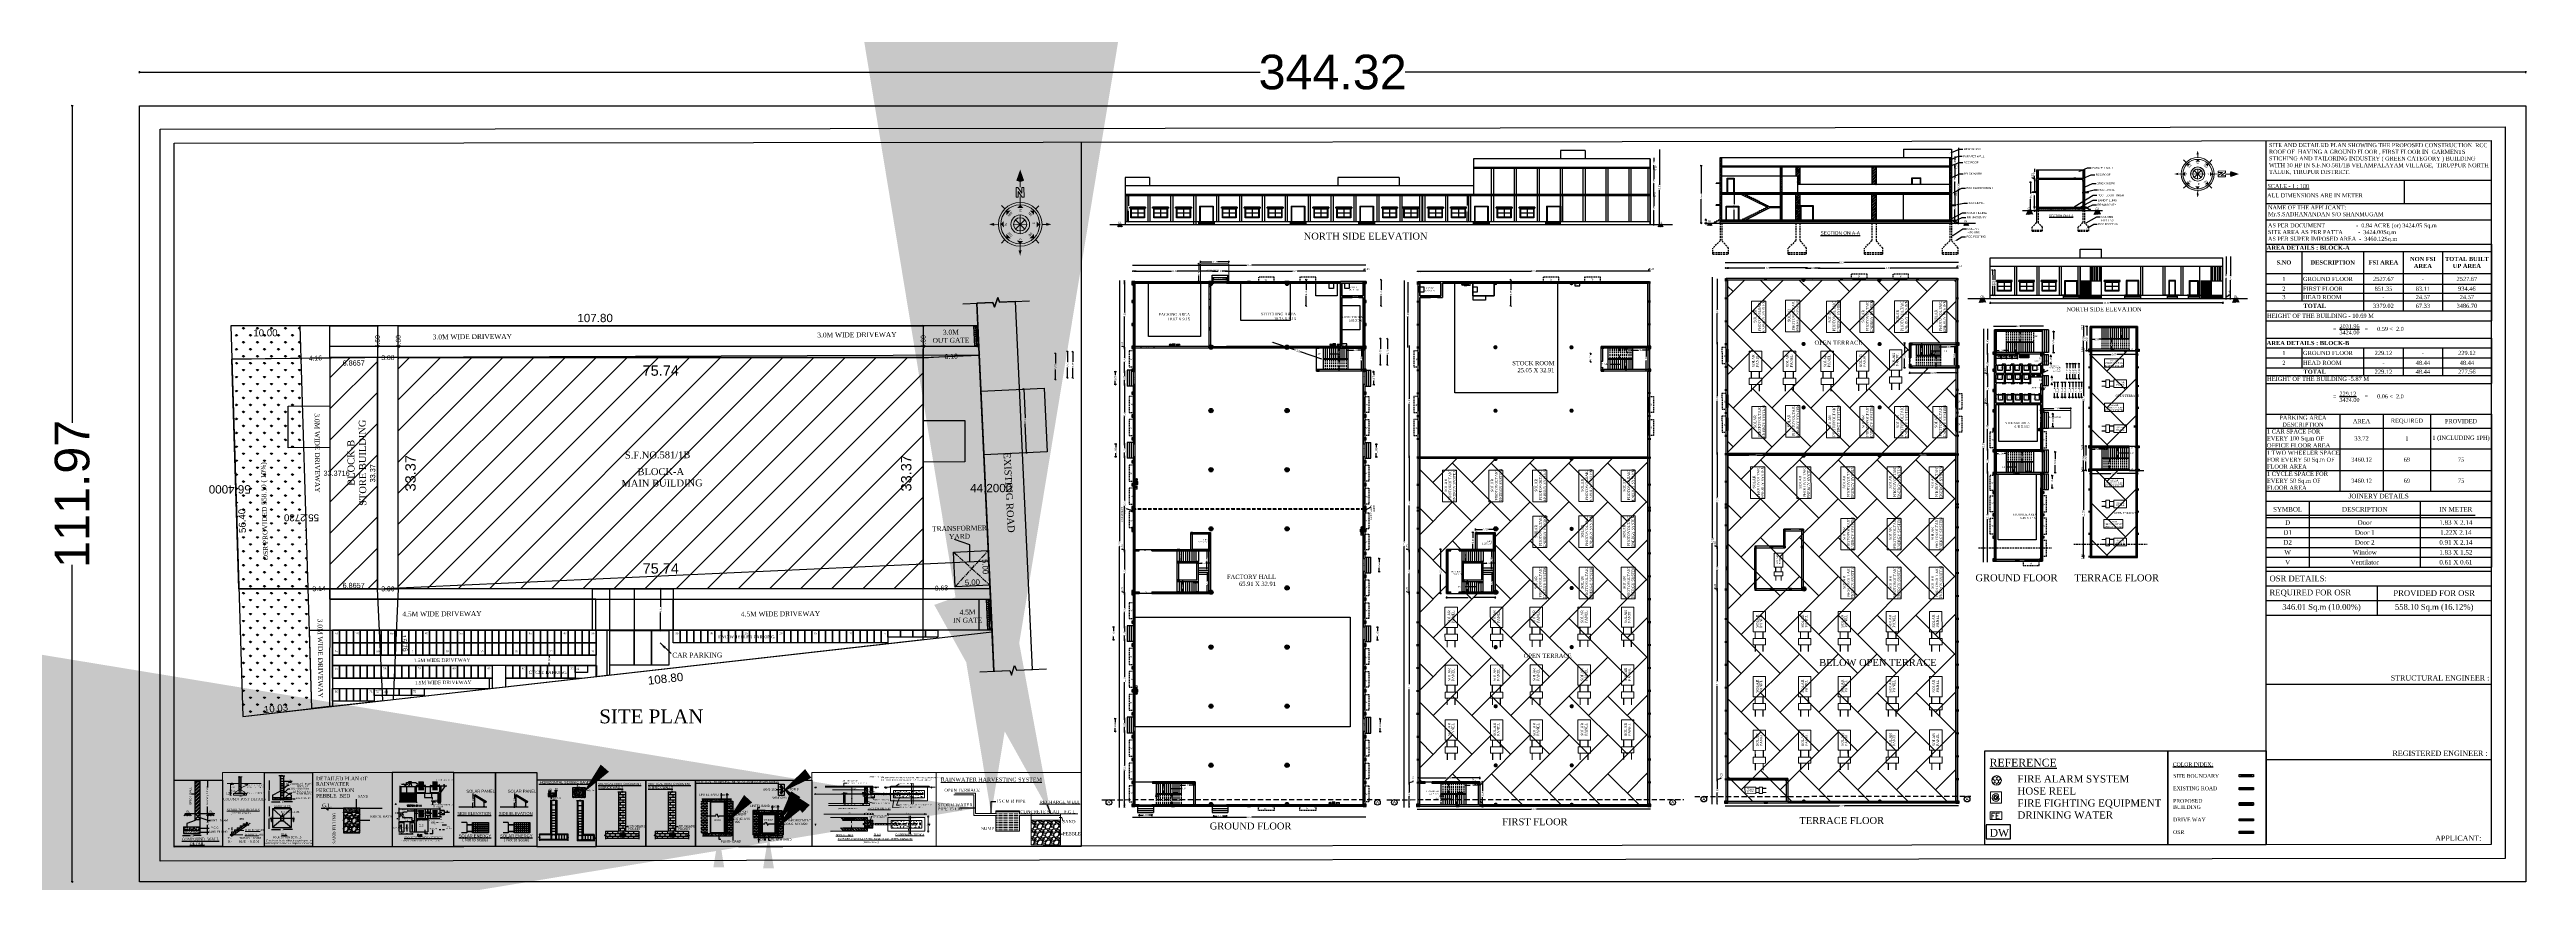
# Model space of a CAD drawing. Header units: metres. Extents: x 0 to 2231, y 0 to 2243.
# Drawn here: x 1874.1 to 2231.5, y 2121.4 to 2241.6 of the extents above; entities that cross this region are included whole.
import ezdxf
from ezdxf import colors
from ezdxf.entities.mleader import LeaderData, LeaderLine
from ezdxf.enums import TextEntityAlignment as Align
from ezdxf.math import Vec2, Vec3

# ---------------------------------------------------------------- set-up
doc = ezdxf.new("R2010")
doc.units = ezdxf.units.M
for name, pattern in [('AXES2', [1.125, 0.75, -0.125, 0.125, -0.125]), ('CENTER', [2, 1.25, -0.25, 0.25, -0.25]), ('DASHED', [0.75, 0.5, -0.25]), ('DASHED2', [0.375, 0.25, -0.125])]:
    doc.linetypes.add(name, pattern=pattern)
for name, color, linetype in [('00', 7, 'Continuous'), ('AS_AT_SITE', 6, 'Continuous'), ('BLK_1_COVERED_AREA', 140, 'Continuous'), ('BLK_1_FLR_0_AC_ROOM_1', 4, 'Continuous'), ('BLK_1_FLR_0_ACROOM_1_LIGHT_VENTILATION_1', 4, 'Continuous'), ('BLK_1_FLR_0_EXIT_WIDTH_DOOR', 2, 'Continuous'), ('BLK_1_FLR_0_LIFT_1', 30, 'Continuous'), ('BLK_1_FLR_0_REGULAR_ROOM_1', 4, 'Continuous'), ('BLK_1_FLR_0_REGULAR_ROOM_2', 4, 'Continuous'), ('BLK_1_FLR_0_REGULAR_ROOM_3', 4, 'Continuous'), ('BLK_1_FLR_0_ROOM_1_LIGHT_VENTILATION_1', 4, 'Continuous'), ('BLK_1_FLR_0_ROOM_2_LIGHT_VENTILATION_1', 4, 'Continuous'), ('BLK_1_FLR_0_ROOM_3_LIGHT_VENTILATION_1', 4, 'Continuous'), ('BLK_1_FLR_0_STAIR_3_LANDING_2', 7, 'Continuous'), ('BLK_1_FLR_0_WASH', 60, 'Continuous'), ('BLK_1_FLR_0_WATER_CLOSET', 213, 'Continuous'), ('BLK_1_FLR_1_EXIT_WIDTH_DOOR', 2, 'Continuous'), ('BLK_1_FLR_1_LIFT_1', 30, 'Continuous'), ('BLK_1_FLR_1_REGULAR_ROOM_1', 4, 'Continuous'), ('BLK_1_FLR_1_ROOF_AREA', 54, 'Continuous'), ('BLK_1_FLR_1_ROOM_1_LIGHT_VENTILATION_1', 4, 'Continuous'), ('BLK_1_FLR_1_URINAL', 235, 'Continuous'), ('BLK_1_FLR_1_WASH', 60, 'Continuous'), ('BLK_1_FLR_1_WATER_CLOSET', 213, 'Continuous'), ('BLK_1_FLR_2_ROOF_AREA', 54, 'Continuous'), ('BLK_1_HT_OF_BLDG', 5, 'Continuous'), ('BLK_1_LVL_0_BLDG_FOOT_PRINT', 1, 'Continuous'), ('BLK_1_LVL_0_FRONT_SETBACK', 2, 'Continuous'), ('BLK_1_LVL_0_REAR_SETBACK', 11, 'Continuous'), ('BLK_1_LVL_0_SIDE_SETBACK1', 171, 'Continuous'), ('BLK_1_LVL_0_SIDE_SETBACK2', 102, 'Continuous'), ('BLK_1_PLINTH_HEIGHT', 7, 'Continuous'), ('BLK_1_STAIR_HEADROOM', 1, 'Continuous'), ('BLK_2_FLR_0_EXIT_WIDTH_DOOR', 2, 'Continuous'), ('BLK_2_FLR_0_REGULAR_ROOM_1', 4, 'Continuous'), ('BLK_2_FLR_0_REGULAR_ROOM_2', 4, 'Continuous'), ('BLK_2_FLR_0_ROOM_1_LIGHT_VENTILATION_1', 4, 'Continuous'), ('BLK_2_FLR_0_ROOM_2_LIGHT_VENTILATION_1', 4, 'Continuous'), ('BLK_2_FLR_0_URINAL', 235, 'Continuous'), ('BLK_2_FLR_0_WASH', 60, 'Continuous'), ('BLK_2_FLR_0_WATER_CLOSET', 213, 'Continuous'), ('BLK_2_FLR_1_ROOF_AREA', 54, 'Continuous'), ('BLK_2_HT_OF_BLDG', 5, 'Continuous'), ('BLK_2_LVL_0_BLDG_FOOT_PRINT', 1, 'Continuous'), ('BLK_2_LVL_0_FRONT_SETBACK', 2, 'Continuous'), ('BLK_2_LVL_0_REAR_SETBACK', 11, 'Continuous'), ('BLK_2_LVL_0_SIDE_SETBACK1', 171, 'Continuous'), ('BLK_2_LVL_0_SIDE_SETBACK2', 102, 'Continuous'), ('BLK_2_PLINTH_HEIGHT', 7, 'Continuous'), ('BLK_2_STAIR_HEADROOM', 1, 'Continuous'), ('CYCLE_PARKING', 250, 'Continuous'), ('DA_PARKING', 1, 'Continuous'), ('DISTANCE_BLK', 238, 'Continuous'), ('FMB_OR_PLR', 70, 'Continuous'), ('INTERNAL_VEHICULAR_ACCESS_DIST', 161, 'Continuous'), ('OSR_PLAN', 7, 'Continuous'), ('PARKING_SLOT', 30, 'Continuous'), ('PER_AISLE_WIDTH', 5, 'Continuous'), ('PLOT_BOUNDARY', 70, 'Continuous'), ('ROAD_WIDTH', 7, 'Continuous'), ('SUPER_IMPOSED', 5, 'Continuous'), ('TOILET_VENTILATION', 6, 'Continuous'), ('TRANSFORMER_YARD', 7, 'Continuous'), ('TWO_WHEELER_DRIVE_WAY', 7, 'Continuous'), ('TWO_WHEELER_PARKING', 2, 'Continuous'), ('WORKSHOP_AREA', 121, 'Continuous')]:
    doc.layers.add(name, color=color, linetype=linetype)
for name, color, linetype, lineweight in [('BLK_1_DA_RAMP_1', 1, 'Continuous', 0), ('BLK_2_DA_RAMP_1', 1, 'Continuous', 0), ('DIST_EXIT', 7, 'Continuous', 0)]:
    doc.layers.add(name, color=color, linetype=linetype, lineweight=lineweight)
for name, color, linetype, plot in [('BLK_1_FLR_0_BLT_UP_AREA', 46, 'Continuous', False), ('BLK_1_FLR_1_BLT_UP_AREA', 46, 'Continuous', False), ('BLK_2_FLR_0_BLT_UP_AREA', 46, 'Continuous', False)]:
    doc.layers.add(name, color=color, linetype=linetype, plot=plot)
doc.styles.add('00', font='romantic.ttf')
doc.styles.add('5', font='romantic.ttf')
doc.styles.add('ANAND', font='times.ttf')
doc.styles.add('B', font='romantic.ttf')
doc.styles.add('DIM', font='swissc.ttf')
doc.styles.add('HANDWRITE', font='ARIALN.TTF')
doc.styles.add('i', font='romantic.ttf')
doc.styles.add('plan9', font='times.ttf', dxfattribs={"height": 9})
doc.styles.add('RD', font='swissel.ttf')
doc.styles.add('ROMAN', font='times.ttf', dxfattribs={"height": 300})
doc.styles.add('ROMAND', font='times.ttf', dxfattribs={"height": 8})
doc.styles.add('RomanS', font='ARIALN.TTF')
doc.styles.add('ROMANT', font='romant.shx', dxfattribs={"width": 0.8, "height": 60})
doc.styles.add('rt', font='times.ttf')
doc.styles.add('Schedule', font='romans.shx')
doc.styles.add('SimpleX', font='arial.ttf', dxfattribs={"width": 0.8})
doc.styles.get("Standard").update_dxf_attribs({"font": 'arial.ttf'})
doc.styles.add('style3', font='times.ttf', dxfattribs={"height": 500})
doc.styles.add('TIMES', font='times.ttf')
doc.styles.add('TIMES NEW ROMAN', font='times.ttf')
doc.dimstyles.new('APP', dxfattribs={"dimscale": 0, "dimtxt": 0.23, "dimasz": 0.1, "dimexe": 0.18, "dimexo": 0.0625, "dimgap": 0, "dimtad": 0, "dimzin": 4, "dimdsep": 46, "dimtxsty": 'Standard', "dimblk1": 'OBLIQUE', "dimblk2": 'OBLIQUE', "dimsah": 1, "dimcen": 0.09, "dimse1": 1, "dimse2": 1, "dimclrt": 4, "dimadec": 0, "dimazin": 0, "dimtfac": 1, "dimtmove": 0, "dimatfit": 3, "dimldrblk": 'OBLIQUE', "dimfxl": 0, "dimtolj": 1, "dimtzin": 0, "dimarcsym": 0})
doc.dimstyles.new('Copy of APP', dxfattribs={"dimscale": 0, "dimtxt": 8, "dimasz": 4.5, "dimexe": 9, "dimexo": 9, "dimgap": 2, "dimtad": 0, "dimtih": 1, "dimtoh": 1, "dimzin": 4, "dimdsep": 46, "dimlunit": 4, "dimtxsty": 'style3', "dimblk": 'OPEN90', "dimblk1": 'OPEN90', "dimblk2": 'OBLIQUE', "dimcen": 0.09, "dimse1": 1, "dimse2": 1, "dimclrd": 4, "dimclre": 4, "dimclrt": 2, "dimadec": 0, "dimazin": 0, "dimtfac": 1, "dimtmove": 0, "dimatfit": 3, "dimfxl": 0, "dimtolj": 1, "dimtzin": 0, "dimarcsym": 0})
doc.dimstyles.new('Copy of Standard', dxfattribs={"dimtxt": 0.18, "dimasz": 3, "dimexe": 0.18, "dimexo": 0.0625, "dimgap": 0.09, "dimtad": 0, "dimdec": 4, "dimzin": 3, "dimdsep": 46, "dimlunit": 4, "dimtxsty": 'ROMAND', "dimcen": 0.09, "dimadec": 0, "dimazin": 0, "dimtfac": 1, "dimtdec": 4, "dimtix": 1, "dimtofl": 0, "dimtmove": 0, "dimatfit": 3, "dimfxl": 0, "dimtolj": 1, "dimtzin": 0, "dimarcsym": 0})
doc.dimstyles.new('Copy(2) of Standard', dxfattribs={"dimtxt": 0.3, "dimasz": 0.2, "dimexe": 0.18, "dimexo": 0.0625, "dimgap": 0.09, "dimtad": 0, "dimzin": 0, "dimdsep": 46, "dimtxsty": 'Standard', "dimblk": 'ARCHTICK', "dimcen": 0.09, "dimse1": 1, "dimse2": 1, "dimclrd": 251, "dimclrt": 1, "dimadec": 0, "dimazin": 0, "dimtfac": 1, "dimtofl": 0, "dimtmove": 0, "dimatfit": 3, "dimfxl": 0, "dimtolj": 1, "dimtzin": 0, "dimarcsym": 0})
doc.dimstyles.new('DIM-100 MM', dxfattribs={"dimtxt": 200, "dimasz": 100, "dimexe": 100, "dimexo": 100, "dimgap": 75, "dimtad": 1, "dimdec": 4, "dimrnd": 1, "dimzin": 12, "dimdsep": 46, "dimtxsty": 'SimpleX', "dimblk": 'ARCHTICK', "dimcen": 1, "dimdle": 100, "dimclre": 8, "dimclrt": 140, "dimazin": 0, "dimtfac": 0.75, "dimtdec": 4, "dimtix": 1, "dimtmove": 0, "dimatfit": 3, "dimfxl": 0, "dimfrac": 2, "dimtolj": 1, "dimarcsym": 0})
doc.dimstyles.new('Din', dxfattribs={"dimscale": 0, "dimtxt": 0.25, "dimasz": 0.1, "dimexe": 0.15, "dimexo": 0.15, "dimgap": 0.03, "dimtad": 0, "dimzin": 0, "dimdsep": 46, "dimtxsty": 'DIM', "dimblk": 'ARCHTICK', "dimcen": 0.09, "dimdle": 0.15, "dimse1": 1, "dimse2": 1, "dimclrd": 256, "dimclre": 256, "dimclrt": 7, "dimadec": 0, "dimazin": 3, "dimtfac": 1, "dimtofl": 0, "dimtmove": 1, "dimatfit": 3, "dimfxl": 0, "dimtolj": 1, "dimtzin": 0, "dimarcsym": 0})
doc.dimstyles.get("Standard").update_dxf_attribs({"dimtxt": 0.18, "dimasz": 0.18, "dimexe": 0.18, "dimexo": 0.0625, "dimgap": 0.09, "dimtad": 0, "dimtih": 1, "dimtoh": 1, "dimdec": 4, "dimzin": 0, "dimdsep": 46, "dimtxsty": 'Standard', "dimcen": 0.09, "dimadec": 0, "dimazin": 0, "dimtfac": 1, "dimtdec": 4, "dimtofl": 0, "dimtmove": 0, "dimatfit": 3, "dimfxl": 0, "dimtolj": 1, "dimtzin": 0, "dimarcsym": 0})
doc.dimstyles.new('STANDARD$0', dxfattribs={"dimtxt": 0.25, "dimasz": 0.18, "dimexe": 0.15, "dimexo": 0.15, "dimgap": 0.1, "dimtad": 0, "dimzin": 0, "dimdsep": 46, "dimtxsty": 'Standard', "dimblk": 'OBLIQUE', "dimcen": 0.0625, "dimdle": 0.02, "dimadec": 0, "dimazin": 0, "dimtfac": 1, "dimtix": 1, "dimtofl": 0, "dimtmove": 2, "dimatfit": 3, "dimldrblk": 'OBLIQUE', "dimfxl": 0, "dimtolj": 1, "dimtzin": 0, "dimarcsym": 0})
pattern_1 = [(175, (-65731.8925, -38791.07246), (-0.0232444366, -0.265685126), [])]
pattern_2 = [(50, (77.35386, -105.59592), (0.21113878, -0.01847225), [0.02207763, -0.24285398]), (355, (77.35386, -105.59592), (-0.040844, 0.22142164), [0.0176621, -0.1942832]), (100.4514, (77.37145, -105.59746), (0.17029492, 0.20294926), [0.0187631, -0.20639412]), (46.1842, (77.35386, -105.53705), (0.3141621, -0.0487236), [0.03311645, -0.364281]), (96.6356, (77.38004, -105.5411), (0.2751352, 0.2867496), [0.02814465, -0.3095911]), (351.1842, (77.35386, -105.53705), (0.275135, 0.2867498), [0.02649316, -0.2914248]), (21, (77.3833, -105.55177), (0.1757106, -0.1185183), [0.02207763, -0.24285398]), (326, (77.3833, -105.55177), (0.07162436, 0.2134613), [0.0176621, -0.1942832]), (71.4514, (77.39794, -105.56164), (0.24733504, 0.0949428), [0.0187631, -0.20639412]), (37.5, (77.35386, -105.59592), (0.00357948, 0.09799345), [0, -0.19192824, 0, -0.19722687, 0, -0.19501911]), (7.5, (77.35386, -105.59592), (0.077439375, 0.11610237), [0, -0.11244875, 0, -0.18751271, 0, -0.07432804]), (327.5, (77.288215, -105.59592), (0.15714049, -0.006639443), [0, -0.07359212, 0, -0.2296074, 0, -0.30467136]), (317.5, (77.25878, -105.59592), (0.17167162, 0.02946775), [0, -0.09566975, 0, -0.15248286, 0, -0.21636082])]
pattern_3 = [(50, (84.27821, -107.18304), (0.21113878, -0.01847225), [0.02207763, -0.24285398]), (355, (84.27821, -107.18304), (-0.040844, 0.22142164), [0.0176621, -0.1942832]), (100.4514, (84.2958, -107.18458), (0.17029492, 0.20294926), [0.0187631, -0.20639412]), (46.1842, (84.2782, -107.12416), (0.3141621, -0.0487236), [0.03311645, -0.364281]), (96.6356, (84.3044, -107.12822), (0.2751352, 0.2867496), [0.02814465, -0.3095911]), (351.1842, (84.2782, -107.12416), (0.275135, 0.2867498), [0.02649316, -0.2914248]), (21, (84.30765, -107.13888), (0.1757106, -0.1185183), [0.02207763, -0.24285398]), (326, (84.30765, -107.13888), (0.07162436, 0.2134613), [0.0176621, -0.1942832]), (71.4514, (84.3223, -107.14876), (0.24733504, 0.0949428), [0.0187631, -0.20639412]), (37.5, (84.27821, -107.18304), (0.00357948, 0.09799345), [0, -0.19192824, 0, -0.19722687, 0, -0.19501911]), (7.5, (84.27821, -107.18304), (0.077439375, 0.11610237), [0, -0.11244875, 0, -0.18751271, 0, -0.07432804]), (327.5, (84.21257, -107.18304), (0.15714049, -0.006639443), [0, -0.07359212, 0, -0.2296074, 0, -0.30467136]), (317.5, (84.18313, -107.18304), (0.17167162, 0.02946775), [0, -0.09566975, 0, -0.15248286, 0, -0.21636082])]
pattern_4 = [(50, (77.44217, -110.3045), (0.21113878, -0.01847225), [0.02207763, -0.24285398]), (355, (77.44217, -110.3045), (-0.040844, 0.22142164), [0.0176621, -0.1942832]), (100.4514, (77.45976, -110.30603), (0.17029492, 0.20294926), [0.0187631, -0.20639412]), (46.1842, (77.44217, -110.24562), (0.3141621, -0.0487236), [0.03311645, -0.364281]), (96.6356, (77.46835, -110.24968), (0.2751352, 0.2867496), [0.02814465, -0.30959114]), (351.1842, (77.44217, -110.24562), (0.275135, 0.2867498), [0.02649316, -0.2914248]), (21, (77.4716, -110.26034), (0.1757106, -0.1185183), [0.02207763, -0.24285398]), (326, (77.4716, -110.26034), (0.07162436, 0.2134613), [0.0176621, -0.1942832]), (71.4514, (77.48625, -110.27021), (0.24733504, 0.0949428), [0.0187631, -0.20639412]), (37.5, (77.44217, -110.30449), (0.003579478, 0.09799345), [0, -0.19192824, 0, -0.19722687, 0, -0.19501911]), (7.5, (77.44217, -110.30449), (0.077439375, 0.11610237), [0, -0.11244875, 0, -0.18751271, 0, -0.07432804]), (327.5, (77.376525, -110.30449), (0.15714049, -0.006639443), [0, -0.07359212, 0, -0.2296074, 0, -0.30467136]), (317.5, (77.34709, -110.30449), (0.17167162, 0.02946775), [0, -0.09566975, 0, -0.15248286, 0, -0.21636082])]
pattern_5 = [(50, (84.39147, -110.49535), (0.21113878, -0.01847225), [0.02207763, -0.24285398]), (355, (84.39147, -110.49535), (-0.040844, 0.22142164), [0.0176621, -0.1942832]), (100.4514, (84.40906, -110.4969), (0.17029492, 0.20294926), [0.0187631, -0.20639412]), (46.1842, (84.39147, -110.43648), (0.3141621, -0.0487236), [0.03311645, -0.364281]), (96.6356, (84.41765, -110.44054), (0.2751352, 0.2867496), [0.02814465, -0.3095911]), (351.1842, (84.39147, -110.43648), (0.275135, 0.2867498), [0.02649316, -0.2914248]), (21, (84.4209, -110.4512), (0.1757106, -0.1185183), [0.02207763, -0.24285398]), (326, (84.4209, -110.4512), (0.07162436, 0.2134613), [0.0176621, -0.1942832]), (71.4514, (84.43554, -110.46107), (0.24733504, 0.0949428), [0.0187631, -0.20639412]), (37.5, (84.391465, -110.49535), (0.00357948, 0.09799345), [0, -0.19192824, 0, -0.19722687, 0, -0.19501911]), (7.5, (84.39147, -110.49535), (0.077439375, 0.11610237), [0, -0.11244875, 0, -0.18751271, 0, -0.07432804]), (327.5, (84.32582, -110.49535), (0.15714049, -0.006639443), [0, -0.07359212, 0, -0.2296074, 0, -0.30467136]), (317.5, (84.29638, -110.49535), (0.17167162, 0.02946775), [0, -0.09566975, 0, -0.15248286, 0, -0.21636082])]
pattern_6 = [(50, (47.41853, -83.19686), (0.17946796, -0.01570141), [0.018766, -0.20642588]), (355, (47.41853, -83.19686), (-0.0347174, 0.1882084), [0.0150128, -0.1651407]), (100.4514, (47.43349, -83.19817), (0.14475068, 0.17250687), [0.01594864, -0.175435]), (46.1842, (47.41853, -83.14682), (0.2670378, -0.04141504), [0.028149, -0.3096388]), (96.6356, (47.44079, -83.15027), (0.23386494, 0.24373714), [0.02392296, -0.2631525]), (351.1842, (47.41853, -83.14682), (0.23386475, 0.2437373), [0.0225192, -0.24771106]), (21, (47.44355, -83.15933), (0.14935402, -0.10074056), [0.018766, -0.20642588]), (326, (47.44355, -83.15933), (0.0608807, 0.1814421), [0.0150128, -0.1651407]), (71.4514, (47.456, -83.16773), (0.2102348, 0.0807014), [0.01594864, -0.175435]), (37.5, (47.41853, -83.196864), (0.003042556, 0.083294434), [0, -0.163139, 0, -0.16764284, 0, -0.16576624]), (7.5, (47.41853, -83.19686), (0.06582347, 0.09868701), [0, -0.09558144, 0, -0.1593858, 0, -0.06317883]), (327.5, (47.362735, -83.196864), (0.133569416, -0.005643526), [0, -0.0625533, 0, -0.19516629, 0, -0.25897065]), (317.5, (47.33771, -83.19686), (0.14592087, 0.02504759), [0, -0.08131929, 0, -0.12961043, 0, -0.1839067])]
pattern_7 = [(0, (25.69422, 18.01658), (0.118125, 0.118125), [0.118125, -0.118125])]
pattern_8 = [(0, (-1049.97004, -235.4743), (0, 0.27860625), []), (0, (-1049.97004, -235.335), (0, 0.27860625), [0.139303125, -0.06965156])]
pattern_9 = [(45, (-70878.0075, -37529.89084), (-0.2020557627, 0.2020557627), []), (45, (-70877.8728, -37529.89084), (-0.2020557627, 0.2020557627), [])]
pattern_10 = [(50, (-69898.54084, -37531.41262), (0.182184669, -0.01593908554), [0.01905, -0.20955]), (355, (-69898.54084, -37531.41262), (-0.03524342142, 0.19105684524), [0.01524, -0.16764058417]), (100.4514447, (-69898.52566, -37531.41395), (0.1469412471, 0.1751177519), [0.0161900088, -0.1780902446]), (46.1842, (-69898.54084, -37531.36182), (0.2710790409, -0.04204232793), [0.028575, -0.314325]), (96.6355576, (-69898.51825, -37531.36533), (0.23740413405, 0.2474261246), [0.0242850231, -0.2671356082]), (351.18415117, (-69898.54084, -37531.36182), (0.2374041341, 0.2474261246), [0.0228599671, -0.2514597319]), (21, (-69898.51544, -37531.37452), (0.15161439127, -0.1022651982), [0.01905, -0.20955]), (326, (-69898.51544, -37531.37452), (0.06180202835, 0.18418796612), [0.01524, -0.16764]), (71.451445, (-69898.5028, -37531.38304), (0.21341641928, 0.0819227689), [0.0161900088, -0.1780899376]), (37.5, (-69898.54084, -37531.41262), (0.00308860325, 0.084555038873), [0, -0.165608, 0, -0.17018, 0, -0.168275]), (7.5, (-69898.54084, -37531.41262), (0.06681966251, 0.10018057482), [0, -0.097028, 0, -0.161798, 0, -0.064135]), (327.5, (-69898.597484, -37531.41262), (0.135590595167, -0.00572874399), [0, -0.0635, 0, -0.19812, 0, -0.26289]), (317.5, (-69898.62288, -37531.41262), (0.14812918139, 0.02542649103), [0, -0.08255, 0, -0.131572, 0, -0.18669])]
pattern_11 = [(45, (-70121.59508, -37648.35126), (-0.1347038418, 0.1347038418), []), (45, (-70121.50528, -37648.35126), (-0.1347038418, 0.1347038418), [])]
pattern_12 = [(45, (-69972.5386, -37519.6519), (-0.2020557627, 0.2020557627), []), (45, (-69972.4039, -37519.6519), (-0.2020557627, 0.2020557627), [])]
pattern_13 = [(50, (-69671.278, -37567.6436), (0.728738676, -0.063756342), [0.0762, -0.8382]), (355, (-69671.278, -37567.6436), (-0.140973686, 0.764227381), [0.06096, -0.670562337]), (100.4514447, (-69671.21725, -37567.6489), (0.5877649884, 0.7004710076), [0.064760035, -0.7123609784]), (46.1842, (-69671.278, -37567.4404), (1.084316164, -0.168169312), [0.1143, -1.2573]), (96.6355576, (-69671.1876, -37567.4544), (0.949616536, 0.989704498), [0.097140093, -1.068542433]), (351.1841512, (-69671.278, -37567.4404), (0.949616536, 0.989704498), [0.091439868, -1.005838928]), (21, (-69671.1764, -37567.4912), (0.606457565, -0.4090607927), [0.0762, -0.8382]), (326, (-69671.1764, -37567.4912), (0.2472081134, 0.7367518645), [0.06096, -0.67056]), (71.451445, (-69671.12584, -37567.5253), (0.853665677, 0.3276910755), [0.064760035, -0.7123597504]), (37.5, (-69671.27798, -37567.6436), (0.012354413, 0.3382201555), [0, -0.662432, 0, -0.68072, 0, -0.6731]), (7.5, (-69671.27798, -37567.6436), (0.26727865, 0.4007222993), [0, -0.388112, 0, -0.647192, 0, -0.25654]), (327.5, (-69671.50454, -37567.6436), (0.5423623807, -0.022914976), [0, -0.254, 0, -0.79248, 0, -1.05156]), (317.5, (-69671.60614, -37567.6436), (0.5925167255, 0.101705964), [0, -0.3302, 0, -0.526288, 0, -0.74676])]
pattern_14 = [(37.5, (-69671.27798, -37567.6436), (-0.00640012518, 0.19576529493), [0, -0.154432, 0, -0.17272, 0, -0.1651]), (7.5, (-69671.27798, -37567.6436), (0.17980931326, 0.2867300402), [0, -0.083312, 0, -0.139192, 0, -0.05334]), (327.5, (-69671.40294, -37567.6436), (0.3163969481, 0.00057487387), [0, -0.0508, 0, -0.18288, 0, -0.23876]), (317.5, (-69671.40294, -37567.6436), (0.305422581, 0.0891717293), [0, -0.0254, 0, -0.119888, 0, -0.13716])]

# ---------------------------------------------------------------- blocks, each defined once
blk = doc.blocks.new('*D377')
at = {"layer": 'Defpoints', "color": 0}
for p in [(1900.22, 2201.7), (2008.02, 2202.81), (2008.02, 2201.7)]:
    blk.add_point(p, dxfattribs=at)
at = {"color": 0, "insert": (1952.79, 2202.81), "char_height": 1.2, "attachment_point": 5}
blk.add_mtext('\\A1;107.80', dxfattribs=at)
blk = doc.blocks.new('*D378')
at = {"layer": 'Defpoints', "color": 0}
for p in [(2010.06, 2157.54), (1901.95, 2145.32), (1902.11, 2143.89)]:
    blk.add_point(p, dxfattribs=at)
at = {"color": 0, "insert": (1962.95, 2150.77), "char_height": 1.2, "attachment_point": 5, "rotation": 6.4491}
blk.add_mtext('\\A1;108.80', dxfattribs=at)
blk = doc.blocks.new('*D379')
at = {"layer": 'Defpoints', "color": 0}
for p in [(2008.02, 2201.7), (2010.06, 2157.54), (2010.89, 2157.58)]:
    blk.add_point(p, dxfattribs=at)
at = {"color": 0, "insert": (2009.94, 2178.27), "char_height": 1.2, "attachment_point": 5}
blk.add_mtext('\\A1;44.2000', dxfattribs=at)
blk = doc.blocks.new('*D463')
at = {"layer": 'Defpoints', "color": 0}
for p in [(1914.52, 2197.1), (1921.39, 2197.1), (1921.39, 2196.32)]:
    blk.add_point(p, dxfattribs=at)
at = {"color": 0, "insert": (1917.95, 2196.32), "char_height": 0.75, "attachment_point": 5}
blk.add_mtext('\\A1;6.8657', dxfattribs=at)
blk = doc.blocks.new('*D464')
at = {"layer": 'Defpoints', "color": 0}
for p in [(1899.35, 2201.67), (1900.22, 2201.7), (1901.95, 2145.32)]:
    blk.add_point(p, dxfattribs=at)
at = {"color": 0, "insert": (1900.07, 2178.1), "char_height": 1.2, "attachment_point": 5, "rotation": 180}
blk.add_mtext('\\A1;56.4000', dxfattribs=at)
blk = doc.blocks.new('*D465')
at = {"layer": 'Defpoints', "color": 0}
for p in [(1901.95, 2145.32), (1911.84, 2147.06), (1911.91, 2146.45)]:
    blk.add_point(p, dxfattribs=at)
at = {"color": 0, "insert": (1906.74, 2146.48), "char_height": 1, "attachment_point": 5, "rotation": 6.4491}
blk.add_mtext('\\A1;10.03', dxfattribs=at)
blk = doc.blocks.new('*D466')
at = {"layer": 'Defpoints', "color": 0}
for p in [(1900.22, 2201.7), (1910.22, 2201.7), (1910.22, 2200.67)]:
    blk.add_point(p, dxfattribs=at)
at = {"color": 0, "insert": (1905.22, 2200.67), "char_height": 1, "attachment_point": 5, "rotation": 0.0003}
blk.add_mtext('\\A1;10.00', dxfattribs=at)
blk = doc.blocks.new('*D467')
at = {"layer": 'Defpoints', "color": 0}
for p in [(1910.22, 2201.7), (1911.26, 2146.43), (1911.91, 2146.45)]:
    blk.add_point(p, dxfattribs=at)
at = {"color": 0, "insert": (1910.42, 2174), "char_height": 1, "attachment_point": 5, "rotation": 180}
blk.add_mtext('\\A1;55.2730', dxfattribs=at)
blk = doc.blocks.new('*D468')
at = {"layer": 'Defpoints', "color": 0}
for p in [(1900.22, 2201.7), (1901, 2201.72), (1901.95, 2145.32)]:
    blk.add_point(p, dxfattribs=at)
at = {"color": 0, "insert": (1901.86, 2173.53), "char_height": 1, "attachment_point": 5, "rotation": 91.7529}
blk.add_mtext('\\A1;56.40', dxfattribs=at)
blk = doc.blocks.new('*D380')
at = {"layer": 'Defpoints', "color": 0}
for p in [(1914.52, 2163.72), (1921.39, 2164.22), (1921.39, 2163.72)]:
    blk.add_point(p, dxfattribs=at)
at = {"color": 0, "insert": (1917.95, 2164.22), "char_height": 0.75, "attachment_point": 5}
blk.add_mtext('\\A1;6.8657', dxfattribs=at)
blk = doc.blocks.new('*D381')
at = {"layer": 'Defpoints', "color": 0}
for p in [(1914.83, 2197.1), (1915.49, 2197.1), (1914.83, 2163.72)]:
    blk.add_point(p, dxfattribs=at)
at = {"color": 0, "insert": (1915.49, 2180.41), "char_height": 0.75, "attachment_point": 5}
blk.add_mtext('\\A1;33.3716', dxfattribs=at)
blk = doc.blocks.new('*D382')
at = {"layer": 'Defpoints', "color": 0}
for p in [(1920.91, 2149.35), (1922.71, 2149.35), (1922.71, 2149.14)]:
    blk.add_point(p, dxfattribs=at)
at = {"color": 0, "insert": (1921.81, 2149.14), "char_height": 0.18, "attachment_point": 5}
blk.add_mtext('\\A1;1.8000', dxfattribs=at)
blk = doc.blocks.new('*D383')
at = {"layer": 'Defpoints', "color": 0}
for p in [(1922.48, 2148.35), (1922.71, 2149.35), (1922.71, 2148.35)]:
    blk.add_point(p, dxfattribs=at)
at = {"color": 0, "insert": (1922.48, 2148.85), "char_height": 0.18, "attachment_point": 5}
blk.add_mtext('\\A1;1.0000', dxfattribs=at)
blk = doc.blocks.new('*D384')
at = {"color": 0, "lineweight": -2}
blk.add_line((2000.13, 2195.37), (2000.13, 2195.07), dxfattribs=at)
at = {"layer": 'Defpoints', "color": 0}
for p in [(1924.39, 2197.1), (2000.13, 2197.1), (2000.13, 2195.22)]:
    blk.add_point(p, dxfattribs=at)
at = {"color": 0, "insert": (1962.26, 2195.22), "char_height": 1.5, "attachment_point": 5}
blk.add_mtext('\\A1;75.74', dxfattribs=at)
blk = doc.blocks.new('_Oblique')
at = {"color": 0, "lineweight": -2}
blk.add_line((-0.5, -0.5), (0.5, 0.5), dxfattribs=at)
blk = doc.blocks.new('*D351')
at = {"color": 0, "lineweight": -2}
blk.add_line((1926.01, 2197.1), (1926.31, 2197.1), dxfattribs=at)
at = {"layer": 'Defpoints', "color": 0}
for p in [(1924.39, 2197.1), (1926.16, 2197.1), (1924.39, 2163.72)]:
    blk.add_point(p, dxfattribs=at)
at = {"color": 0, "insert": (1926.16, 2180.41), "char_height": 1.5, "attachment_point": 5, "rotation": 90}
blk.add_mtext('\\A1;33.37', dxfattribs=at)
blk = doc.blocks.new('*D449')
at = {"layer": 'Defpoints', "color": 0}
for p in [(2000.03, 2168.82), (2009.52, 2169.26, 9.49), (2009.75, 2164.27, 9.49)]:
    blk.add_point(p, dxfattribs=at)
at = {"color": 0, "insert": (2009.07, 2166.94), "char_height": 0.8, "attachment_point": 5, "rotation": 272.6411}
blk.add_mtext('\\A1;5.00', dxfattribs=at)
blk = doc.blocks.new('*D450')
at = {"layer": 'Defpoints', "color": 0}
for p in [(2004.73, 2164.56), (2004.75, 2164.03, 9.49), (2009.75, 2164.27, 9.49)]:
    blk.add_point(p, dxfattribs=at)
at = {"color": 0, "insert": (2007.23, 2164.67), "char_height": 0.8, "attachment_point": 5, "rotation": 2.6411}
blk.add_mtext('\\A1;5.00', dxfattribs=at)
blk = doc.blocks.new('*D352')
at = {"color": 0, "lineweight": -2}
for p, q in [((2000.11, 2197.09), (2003.16, 2197.24)), ((2000.13, 2197.1), (2000.12, 2197.25)), ((2008.24, 2197.47), (2005.18, 2197.33)), ((2008.22, 2197.47), (2008.21, 2197.62))]:
    blk.add_line(p, q, dxfattribs=at)
at = {"layer": 'Defpoints', "color": 0}
for p in [(2000.13, 2197.1), (2008.22, 2197.47), (2008.22, 2197.47)]:
    blk.add_point(p, dxfattribs=at)
at = {"color": 0, "lineweight": -2, "xscale": 0.18, "yscale": 0.18, "zscale": 0.18}
for p, rotation in [((2000.13, 2197.1), 182.6410818318472), ((2008.22, 2197.47), 2.641081831847285)]:
    blk.add_blockref('_Oblique', p, dxfattribs=dict(at, rotation=rotation))
at = {"color": 0, "insert": (2004.17, 2197.28), "char_height": 0.7, "attachment_point": 5, "rotation": 2.6411}
blk.add_mtext('\\A1;8.10', dxfattribs=at)
blk = doc.blocks.new('*D353')
at = {"color": 0, "lineweight": -2}
blk.add_line((2009.75, 2164.17), (2009.74, 2164.32), dxfattribs=at)
at = {"layer": 'Defpoints', "color": 0}
for p in [(2000.13, 2163.72), (2009.75, 2164.17), (2009.75, 2164.17)]:
    blk.add_point(p, dxfattribs=at)
at = {"color": 0, "insert": (2002.76, 2163.85), "char_height": 0.7, "attachment_point": 5, "rotation": 2.6411}
blk.add_mtext('\\A1;9.63', dxfattribs=at)
blk = doc.blocks.new('*D354')
at = {"color": 0, "lineweight": -2}
blk.add_line((1924.39, 2201.7), (1924.54, 2201.7), dxfattribs=at)
at = {"layer": 'Defpoints', "color": 0}
for p in [(1924.39, 2201.7), (1924.39, 2201.7), (1924.39, 2197.1)]:
    blk.add_point(p, dxfattribs=at)
at = {"color": 0, "insert": (1924.39, 2199.4), "char_height": 0.7, "attachment_point": 5, "rotation": 90}
blk.add_mtext('\\A1;4.60', dxfattribs=at)
blk = doc.blocks.new('*D451')
at = {"color": 0, "lineweight": -2}
for p, q in [((2000.13, 2201.72), (2000.13, 2200.42)), ((2000.13, 2201.7), (2000.28, 2201.7)), ((2000.13, 2197.08), (2000.13, 2198.37)), ((2000.13, 2197.1), (2000.28, 2197.1))]:
    blk.add_line(p, q, dxfattribs=at)
at = {"layer": 'Defpoints', "color": 0}
for p in [(2000.13, 2201.7), (2000.13, 2201.7), (2000.13, 2197.1)]:
    blk.add_point(p, dxfattribs=at)
at = {"color": 0, "lineweight": -2, "xscale": 0.18, "yscale": 0.18, "zscale": 0.18}
for p, rotation in [((2000.13, 2201.7), 90), ((2000.13, 2197.1), 270)]:
    blk.add_blockref('_Oblique', p, dxfattribs=dict(at, rotation=rotation))
at = {"color": 0, "insert": (2000.13, 2199.4), "char_height": 0.7, "attachment_point": 5, "rotation": 90}
blk.add_mtext('\\A1;4.60', dxfattribs=at)
blk = doc.blocks.new('*D355')
at = {"color": 0, "lineweight": -2}
blk.add_line((1921.39, 2201.7), (1921.54, 2201.7), dxfattribs=at)
at = {"layer": 'Defpoints', "color": 0}
for p in [(1921.39, 2201.7), (1921.39, 2201.7), (1921.39, 2197.1)]:
    blk.add_point(p, dxfattribs=at)
at = {"color": 0, "insert": (1921.39, 2199.4), "char_height": 0.7, "attachment_point": 5, "rotation": 90}
blk.add_mtext('\\A1;4.60', dxfattribs=at)
blk = doc.blocks.new('*D356')
at = {"color": 0, "lineweight": -2}
blk.add_line((1924.39, 2163.73), (1924.39, 2163.88), dxfattribs=at)
at = {"layer": 'Defpoints', "color": 0}
for p in [(1921.39, 2163.72), (1924.39, 2163.73), (1924.39, 2163.72)]:
    blk.add_point(p, dxfattribs=at)
at = {"color": 0, "insert": (1922.89, 2163.73), "char_height": 0.7, "attachment_point": 5}
blk.add_mtext('\\A1;3.00', dxfattribs=at)
blk = doc.blocks.new('*D357')
at = {"color": 0, "lineweight": -2}
blk.add_line((1924.39, 2197.09), (1924.39, 2196.94), dxfattribs=at)
at = {"layer": 'Defpoints', "color": 0}
for p in [(1921.39, 2197.1), (1924.39, 2197.1), (1924.39, 2197.09)]:
    blk.add_point(p, dxfattribs=at)
at = {"color": 0, "insert": (1922.89, 2197.09), "char_height": 0.7, "attachment_point": 5}
blk.add_mtext('\\A1;3.00', dxfattribs=at)
blk = doc.blocks.new('*D358')
at = {"color": 0, "lineweight": -2}
blk.add_line((1926.16, 2148.06), (1926.3, 2148.08), dxfattribs=at)
at = {"layer": 'Defpoints', "color": 0}
for p in [(1924.39, 2163.72), (1926.16, 2148.06), (1926.16, 2148.06)]:
    blk.add_point(p, dxfattribs=at)
at = {"color": 0, "insert": (1925.27, 2155.89), "char_height": 0.7, "attachment_point": 5, "rotation": 276.4491}
blk.add_mtext('\\A1;15.76', dxfattribs=at)
blk = doc.blocks.new('*D359')
at = {"color": 0, "lineweight": -2}
blk.add_line((1911.38, 2163.71), (1911.38, 2163.86), dxfattribs=at)
at = {"layer": 'Defpoints', "color": 0}
for p in [(1911.38, 2163.71), (1911.39, 2163.63), (1914.52, 2163.72)]:
    blk.add_point(p, dxfattribs=at)
at = {"color": 0, "insert": (1912.95, 2163.76), "char_height": 0.7, "attachment_point": 5, "rotation": 1.7529}
blk.add_mtext('\\A1;3.14', dxfattribs=at)
blk = doc.blocks.new('*D360')
at = {"color": 0, "lineweight": -2}
blk.add_line((1910.37, 2196.97), (1910.37, 2196.82), dxfattribs=at)
at = {"layer": 'Defpoints', "color": 0}
for p in [(1910.37, 2196.97), (1910.37, 2196.97), (1914.52, 2197.1)]:
    blk.add_point(p, dxfattribs=at)
at = {"color": 0, "insert": (1912.44, 2197.03), "char_height": 0.7, "attachment_point": 5, "rotation": 1.7529}
blk.add_mtext('\\A1;4.16', dxfattribs=at)
blk = doc.blocks.new('*D361')
at = {"color": 0, "lineweight": -2}
blk.add_line((2000.13, 2166.77), (2000.13, 2166.82), dxfattribs=at)
at = {"layer": 'Defpoints', "color": 0}
for p in [(2000.13, 2166.67), (1924.39, 2163.72, -18.98), (2000.13, 2163.72, -18.98)]:
    blk.add_point(p, dxfattribs=at)
at = {"color": 0, "insert": (1962.26, 2166.67), "char_height": 1.5, "attachment_point": 5}
blk.add_mtext('\\A1;75.74', dxfattribs=at)
blk = doc.blocks.new('*D362')
at = {"color": 0, "lineweight": -2}
blk.add_line((1997.58, 2197.1), (1997.54, 2197.1), dxfattribs=at)
at = {"layer": 'Defpoints', "color": 0}
for p in [(1997.69, 2197.1), (2000.13, 2197.1, -18.98), (2000.13, 2163.72, -18.98)]:
    blk.add_point(p, dxfattribs=at)
at = {"color": 0, "insert": (1997.69, 2180.41), "char_height": 1.5, "attachment_point": 5, "rotation": 90}
blk.add_mtext('\\A1;33.37', dxfattribs=at)
blk = doc.blocks.new('*D363')
at = {"layer": 'Defpoints', "color": 0}
for p in [(1921.39, 2197.1, -18.98), (1920.69, 2163.72), (1921.39, 2163.72, -18.98)]:
    blk.add_point(p, dxfattribs=at)
at = {"color": 0, "insert": (1920.69, 2180.41), "char_height": 0.75, "attachment_point": 5, "rotation": 90}
blk.add_mtext('\\A1;33.37', dxfattribs=at)
blk = doc.blocks.new('_Open90')
at = {"color": 0, "linetype": 'ByBlock', "lineweight": -2}
for p, q in [((0, 0), (-1, 0)), ((-0.5, 0.5), (0, 0)), ((0, 0), (-0.5, -0.5))]:
    blk.add_line(p, q, dxfattribs=at)
blk = doc.blocks.new('_ArchTick')
at = {"color": 0, "linetype": 'ByBlock', "const_width": 0.15}
blk.add_lwpolyline([(-0.5, -0.5), (0.5, 0.5)], dxfattribs=at)
blk = doc.blocks.new('*D20')
at = {"lineweight": -2}
for p, q in [((10.28, 5.4), (10.57, 5.4)), ((11.38, 5.4), (11.1, 5.4))]:
    blk.add_line(p, q, dxfattribs=at)
at = {"layer": 'Defpoints', "color": 0}
for p in [(10.43, 4.58), (11.23, 5.4), (11.23, 4.57)]:
    blk.add_point(p, dxfattribs=at)
at = {"lineweight": -2, "xscale": 0.1, "yscale": 0.1, "zscale": 0.1, "rotation": 180}
blk.add_blockref('_ArchTick', (10.43, 5.4), dxfattribs=at)
at = {"lineweight": -2, "xscale": 0.1, "yscale": 0.1, "zscale": 0.1}
blk.add_blockref('_ArchTick', (11.23, 5.4), dxfattribs=at)
at = {"color": 7, "insert": (10.83, 5.4), "char_height": 0.25, "attachment_point": 5, "style": 'DIM'}
blk.add_mtext('\\A1;300', dxfattribs=at)
blk = doc.blocks.new('*D18')
at = {"lineweight": -2}
for p, q in [((3.36, 6.99), (3.64, 6.99)), ((4.46, 6.99), (4.17, 6.99))]:
    blk.add_line(p, q, dxfattribs=at)
at = {"layer": 'Defpoints', "color": 0}
for p in [(4.31, 6.99), (3.51, 6.18), (4.31, 6.17)]:
    blk.add_point(p, dxfattribs=at)
at = {"lineweight": -2, "xscale": 0.1, "yscale": 0.1, "zscale": 0.1, "rotation": 180}
blk.add_blockref('_ArchTick', (3.51, 6.99), dxfattribs=at)
at = {"lineweight": -2, "xscale": 0.1, "yscale": 0.1, "zscale": 0.1}
blk.add_blockref('_ArchTick', (4.31, 6.99), dxfattribs=at)
at = {"color": 7, "insert": (3.91, 6.99), "char_height": 0.25, "attachment_point": 5, "style": 'DIM'}
blk.add_mtext('\\A1;300', dxfattribs=at)
blk = doc.blocks.new('*D19')
at = {"lineweight": -2}
for p, q in [((8.45, 0.95), (8.74, 0.95)), ((9.55, 0.95), (9.27, 0.95))]:
    blk.add_line(p, q, dxfattribs=at)
at = {"layer": 'Defpoints', "color": 0}
for p in [(8.6, 0.11), (9.4, 0.95), (9.4, 0.1)]:
    blk.add_point(p, dxfattribs=at)
at = {"lineweight": -2, "xscale": 0.1, "yscale": 0.1, "zscale": 0.1, "rotation": 180}
blk.add_blockref('_ArchTick', (8.6, 0.95), dxfattribs=at)
at = {"lineweight": -2, "xscale": 0.1, "yscale": 0.1, "zscale": 0.1}
blk.add_blockref('_ArchTick', (9.4, 0.95), dxfattribs=at)
at = {"color": 7, "insert": (9, 0.95), "char_height": 0.25, "attachment_point": 5, "style": 'DIM'}
blk.add_mtext('\\A1;300', dxfattribs=at)
blk = doc.blocks.new('*D23')
at = {"lineweight": -2}
blk.add_line((1.54, 7.49), (1.99, 7.49), dxfattribs=at)
at = {"layer": 'Defpoints', "color": 0}
for p in [(1.69, 7.26), (1.84, 7.49), (1.84, 7.26)]:
    blk.add_point(p, dxfattribs=at)
at = {"lineweight": -2, "xscale": 0.1, "yscale": 0.1, "zscale": 0.1, "rotation": 180}
blk.add_blockref('_ArchTick', (1.69, 7.49), dxfattribs=at)
at = {"lineweight": -2, "xscale": 0.1, "yscale": 0.1, "zscale": 0.1}
blk.add_blockref('_ArchTick', (1.84, 7.49), dxfattribs=at)
at = {"color": 7, "insert": (1.79, 7.7), "char_height": 0.25, "attachment_point": 5, "style": 'DIM'}
blk.add_mtext('\\A1;40', dxfattribs=at)
blk = doc.blocks.new('*D21')
at = {"lineweight": -2}
blk.add_line((2.39, 7.57), (2.8, 7.57), dxfattribs=at)
at = {"layer": 'Defpoints', "color": 0}
for p in [(2.54, 6.95), (2.65, 7.57), (2.65, 6.95)]:
    blk.add_point(p, dxfattribs=at)
at = {"lineweight": -2, "xscale": 0.1, "yscale": 0.1, "zscale": 0.1, "rotation": 180}
blk.add_blockref('_ArchTick', (2.54, 7.57), dxfattribs=at)
at = {"lineweight": -2, "xscale": 0.1, "yscale": 0.1, "zscale": 0.1}
blk.add_blockref('_ArchTick', (2.65, 7.57), dxfattribs=at)
at = {"color": 7, "insert": (2.63, 7.76), "char_height": 0.25, "attachment_point": 5, "style": 'DIM'}
blk.add_mtext('\\A1;30', dxfattribs=at)
blk = doc.blocks.new('*D22')
at = {"linetype": 'Continuous', "lineweight": -2}
for p, q in [((5.55, 8.13), (5.47, 8.19)), ((5.73, 8.01), (5.82, 7.95))]:
    blk.add_line(p, q, dxfattribs=at)
at = {"layer": 'Defpoints', "color": 0, "linetype": 'Continuous'}
for p in [(5.23, 7.66), (5.41, 7.54), (5.73, 8.01)]:
    blk.add_point(p, dxfattribs=at)
at = {"linetype": 'Continuous', "lineweight": -2, "xscale": 0.1, "yscale": 0.1, "zscale": 0.1}
for p, rotation in [((5.55, 8.13), 325.6187076149834), ((5.73, 8.01), 145.6187076149834)]:
    blk.add_blockref('_ArchTick', p, dxfattribs=dict(at, rotation=rotation))
at = {"color": 7, "linetype": 'Continuous', "insert": (5.73, 8.01), "char_height": 0.2, "attachment_point": 5, "rotation": 325.6187, "style": 'DIM'}
blk.add_mtext('\\A1;40', dxfattribs=at)
blk = doc.blocks.new('*D25')
at = {"lineweight": -2}
for p, q in [((0.62, 5.44), (0.62, 4.14)), ((0.62, 2.41), (0.62, 3.71))]:
    blk.add_line(p, q, dxfattribs=at)
at = {"layer": 'Defpoints', "color": 0}
for p in [(0.62, 5.29), (1.02, 5.29), (1.02, 2.56)]:
    blk.add_point(p, dxfattribs=at)
at = {"lineweight": -2, "xscale": 0.1, "yscale": 0.1, "zscale": 0.1}
for p, rotation in [((0.62, 5.29), 90), ((0.62, 2.56), 270)]:
    blk.add_blockref('_ArchTick', p, dxfattribs=dict(at, rotation=rotation))
at = {"color": 7, "insert": (0.62, 3.93), "char_height": 0.25, "attachment_point": 5, "rotation": 90, "style": 'DIM'}
blk.add_mtext('\\A1;1.5', dxfattribs=at)
blk = doc.blocks.new('*D26')
at = {"lineweight": -2}
for p, q in [((0.93, 2.29), (2.16, 2.29)), ((3.82, 2.29), (2.59, 2.29))]:
    blk.add_line(p, q, dxfattribs=at)
at = {"layer": 'Defpoints', "color": 0}
for p in [(1.08, 2.56), (3.67, 2.56), (3.67, 2.29)]:
    blk.add_point(p, dxfattribs=at)
at = {"lineweight": -2, "xscale": 0.1, "yscale": 0.1, "zscale": 0.1, "rotation": 180}
blk.add_blockref('_ArchTick', (1.08, 2.29), dxfattribs=at)
at = {"lineweight": -2, "xscale": 0.1, "yscale": 0.1, "zscale": 0.1}
blk.add_blockref('_ArchTick', (3.67, 2.29), dxfattribs=at)
at = {"color": 7, "insert": (2.37, 2.29), "char_height": 0.25, "attachment_point": 5, "style": 'DIM'}
blk.add_mtext('\\A1;1.5', dxfattribs=at)
blk = doc.blocks.new('*D27')
at = {"lineweight": -2}
for p, q in [((0.6, 8.99), (0.6, 7.69)), ((0.6, 6.2), (0.6, 7.5))]:
    blk.add_line(p, q, dxfattribs=at)
at = {"layer": 'Defpoints', "color": 0}
for p in [(0.6, 8.84), (2.72, 8.84), (1.68, 6.35)]:
    blk.add_point(p, dxfattribs=at)
at = {"lineweight": -2, "xscale": 0.1, "yscale": 0.1, "zscale": 0.1}
for p, rotation in [((0.6, 8.84), 90), ((0.6, 6.35), 270)]:
    blk.add_blockref('_ArchTick', p, dxfattribs=dict(at, rotation=rotation))
at = {"color": 7, "insert": (0.6, 7.59), "char_height": 0.25, "attachment_point": 5, "rotation": 90, "style": 'DIM'}
blk.add_mtext('\\A1;3', dxfattribs=at)
blk = doc.blocks.new('*D28')
at = {"lineweight": -2}
for p, q in [((0.93, 6.08), (2.07, 6.08)), ((3.82, 6.08), (2.68, 6.08))]:
    blk.add_line(p, q, dxfattribs=at)
at = {"layer": 'Defpoints', "color": 0}
for p in [(1.08, 6.35), (3.67, 6.35), (3.67, 6.08)]:
    blk.add_point(p, dxfattribs=at)
at = {"lineweight": -2, "xscale": 0.1, "yscale": 0.1, "zscale": 0.1, "rotation": 180}
blk.add_blockref('_ArchTick', (1.08, 6.08), dxfattribs=at)
at = {"lineweight": -2, "xscale": 0.1, "yscale": 0.1, "zscale": 0.1}
blk.add_blockref('_ArchTick', (3.67, 6.08), dxfattribs=at)
at = {"color": 7, "insert": (2.37, 6.08), "char_height": 0.25, "attachment_point": 5, "style": 'DIM'}
blk.add_mtext('\\A1;2.10', dxfattribs=at)
blk = doc.blocks.new('A$C6C0F68FF')
at = {"lineweight": 5}
for p, q in [((8.01, 7.45), (0.31, 7.35)), ((0.31, 7.35), (8.01, 7.28)), ((0.4, 8.32), (0.41, 8.33)), ((0.4, 8.26), (0.47, 8.33)), ((0.45, 8.23), (0.4, 8.28)), ((0.51, 8.23), (0.41, 8.33)), ((0.44, 8.23), (0.54, 8.33)), ((0.7, 7.35), (0.45, 7.35)), ((0.46, 7.45), (0.7, 7.35)), ((0.7, 7.35), (0.46, 7.28)), ((0.58, 8.23), (0.48, 8.33)), ((0.5, 8.23), (0.6, 8.33)), ((0.64, 8.24), (0.54, 8.33)), ((0.57, 8.23), (0.64, 8.31)), ((0.64, 8.3), (0.61, 8.33)), ((0.63, 8.23), (0.64, 8.24)), ((1.86, 8.46), (8.57, 8.46)), ((1.86, 8.31), (7.93, 8.31)), ((2.62, 8.31), (7.81, 8.31)), ((2.92, 7.94), (7.47, 7.94)), ((2.99, 8.31), (7.81, 8.31)), ((4.45, 6.04), (4.45, 7.4)), ((4.69, 7.01), (4.45, 7.25)), ((4.69, 6.88), (4.45, 7.12)), ((4.69, 7.27), (4.48, 7.48)), ((4.69, 7.39), (4.56, 7.52)), ((4.69, 6.04), (4.69, 7.4)), ((5.6, 8.32), (5.6, 6.04)), ((7.37, 7.55), (7.1, 7.55)), ((7.1, 7.55), (7.1, 7.48)), ((7.37, 7.48), (7.1, 7.48)), ((7.22, 7.48), (7.22, 7.07)), ((7.22, 7.07), (7.37, 7.07)), ((7.37, 7.43), (7.37, 8.31)), ((7.81, 7.73), (7.37, 8.16)), ((7.81, 7.6), (7.37, 8.03)), ((7.73, 7.43), (7.37, 7.78)), ((7.6, 7.43), (7.37, 7.65)), ((7.81, 7.43), (7.37, 7.43)), ((8.24, 7.28), (7.37, 7.28)), ((7.37, 6.04), (7.37, 7.28)), ((7.81, 6.84), (7.37, 7.27)), ((7.81, 6.58), (7.37, 7.01)), ((7.81, 7.98), (7.48, 8.31)), ((7.81, 6.96), (7.49, 7.28)), ((7.57, 7.35), (8.1, 7.35)), ((7.81, 8.11), (7.6, 8.31)), ((7.7, 8.31), (7.7, 8.46)), ((7.72, 7.94), (7.86, 7.94)), ((7.81, 7.22), (7.74, 7.28)), ((7.81, 8.31), (8.57, 8.31)), ((7.81, 7.43), (7.81, 8.31)), ((7.81, 8.31), (7.81, 7.43)), ((7.81, 6.04), (7.81, 7.28)), ((7.81, 7.28), (7.81, 6.04)), ((7.81, 7.28), (8.79, 7.28)), ((7.81, 6.81), (7.81, 7.28)), ((7.97, 7.25), (7.94, 7.24)), ((7.97, 7.21), (7.94, 7.24)), ((7.97, 7.21), (7.97, 7.25)), ((8.13, 7.94), (8.24, 7.94)), ((8.2, 7.07), (8.18, 7.11)), ((8.22, 7.1), (8.18, 7.11)), ((8.19, 8.31), (8.19, 7.43)), ((8.57, 7.73), (8.19, 8.11)), ((8.57, 7.61), (8.19, 7.99)), ((8.49, 7.43), (8.19, 7.73)), ((8.37, 7.43), (8.19, 7.6)), ((8.24, 7.43), (8.19, 7.43)), ((8.2, 7.07), (8.22, 7.1)), ((8.24, 8.31), (8.24, 8.46)), ((8.57, 7.99), (8.24, 8.31)), ((8.24, 7.43), (9.34, 7.43)), ((8.24, 7.28), (9.34, 7.28)), ((8.57, 8.12), (8.37, 8.31)), ((8.44, 7.22), (8.4, 7.27)), ((8.45, 7.27), (8.4, 7.27)), ((8.44, 7.22), (8.45, 7.27)), ((8.48, 7.94), (8.57, 7.94)), ((8.57, 7.9), (8.57, 8.46)), ((8.57, 8.31), (9.39, 8.31)), ((8.57, 7.43), (8.57, 7.9)), ((8.62, 6.93), (8.6, 6.97)), ((8.64, 6.96), (8.6, 6.97)), ((8.62, 6.93), (8.64, 6.96)), ((8.79, 6.97), (8.77, 6.99)), ((8.79, 6.99), (8.77, 6.99)), ((8.79, 7.28), (8.79, 6.81)), ((8.88, 8.32), (8.89, 8.33)), ((8.88, 8.26), (8.95, 8.33)), ((8.93, 8.23), (8.88, 8.28)), ((9, 8.23), (8.9, 8.33)), ((8.92, 8.23), (9.02, 8.33)), ((9.06, 8.23), (8.96, 8.33)), ((8.98, 8.23), (9.08, 8.33)), ((9.12, 8.24), (9.03, 8.33)), ((9.05, 8.23), (9.12, 8.31)), ((9.12, 8.3), (9.09, 8.33)), ((9.11, 8.23), (9.12, 8.24)), ((9.31, 7.43), (9.34, 7.43)), ((9.31, 7.28), (9.34, 7.28)), ((9.34, 7.44), (9.34, 7.25)), ((9.34, 7.44), (9.39, 7.43)), ((9.34, 7.43), (9.67, 7.43)), ((9.34, 7.28), (9.67, 7.28)), ((9.34, 7.25), (9.39, 7.28)), ((9.36, 7.43), (9.36, 7.27)), ((9.36, 7.43), (9.36, 7.43)), ((9.36, 7.28), (9.36, 7.28)), ((9.39, 7.43), (9.39, 7.28)), ((9.64, 7.43), (9.67, 7.43)), ((9.64, 7.28), (9.67, 7.28)), ((9.67, 7.44), (9.67, 7.25)), ((9.67, 7.44), (9.72, 7.43)), ((9.67, 7.25), (9.72, 7.28)), ((9.69, 7.43), (9.69, 7.27)), ((9.72, 7.43), (10.05, 7.43)), ((9.72, 7.43), (9.72, 7.28)), ((9.72, 7.28), (10.05, 7.28)), ((10.05, 7.51), (10.05, 7.2)), ((10.1, 7.51), (10.1, 7.2)), ((10.13, 7.43), (10.41, 7.43)), ((10.13, 7.28), (10.41, 7.28)), ((11.06, 8.3), (10.16, 8.3)), ((10.27, 8.29), (10.28, 8.3)), ((10.27, 8.22), (10.35, 8.3)), ((10.33, 8.2), (10.27, 8.25)), ((10.39, 8.2), (10.29, 8.3)), ((10.31, 8.2), (10.41, 8.3)), ((10.46, 8.2), (10.36, 8.3)), ((10.38, 8.2), (10.48, 8.3)), ((10.41, 7.47), (10.41, 7.23)), ((10.41, 7.47), (10.43, 7.44)), ((10.41, 7.23), (10.43, 7.25)), ((10.52, 8.2), (10.42, 8.3)), ((10.43, 7.44), (10.43, 7.25)), ((10.43, 7.44), (10.45, 7.44)), ((10.43, 7.25), (10.45, 7.26)), ((10.44, 8.2), (10.52, 8.27)), ((10.45, 7.44), (10.45, 7.26)), ((10.45, 7.43), (10.87, 7.43)), ((10.45, 7.28), (10.87, 7.28)), ((10.52, 8.27), (10.49, 8.3)), ((10.51, 8.2), (10.52, 8.21)), ((10.82, 8.3), (11.07, 8.47)), ((10.87, 7.47), (10.9, 7.44)), ((10.87, 7.47), (10.87, 7.23)), ((10.87, 7.23), (10.9, 7.25)), ((10.9, 7.44), (10.92, 7.44)), ((10.9, 7.44), (10.9, 7.25)), ((10.9, 7.25), (10.92, 7.26)), ((10.92, 7.44), (10.92, 7.26)), ((10.92, 7.43), (11.8, 7.43)), ((10.92, 7.28), (11.8, 7.28)), ((11.06, 8.3), (16.25, 8.3)), ((11.06, 6.38), (11.06, 8.3)), ((11.07, 8.47), (16.41, 8.47)), ((11.49, 7.87), (15.82, 7.87)), ((11.49, 6.81), (11.49, 7.87)), ((11.53, 7.43), (11.53, 7.43)), ((11.53, 7.43), (11.53, 7.43)), ((11.6, 7.12), (11.56, 7.11)), ((11.59, 7.08), (11.56, 7.11)), ((11.59, 7.08), (11.6, 7.12)), ((11.63, 7.06), (11.59, 7.11)), ((11.64, 7.11), (11.59, 7.11)), ((11.63, 7.53), (11.6, 7.52)), ((11.63, 7.49), (11.6, 7.52)), ((11.63, 7.49), (11.63, 7.53)), ((11.63, 7.06), (11.64, 7.11)), ((11.74, 7.73), (11.68, 7.72)), ((11.73, 7.68), (11.68, 7.72)), ((11.72, 7.43), (11.76, 7.48)), ((11.73, 7.68), (11.74, 7.73)), ((11.77, 7.73), (11.76, 7.77)), ((11.79, 7.76), (11.76, 7.77)), ((11.76, 7.48), (11.89, 7.48)), ((11.77, 7.73), (11.79, 7.76)), ((11.8, 7.47), (11.8, 7.23)), ((11.8, 7.47), (11.83, 7.45)), ((11.8, 7.23), (11.83, 7.25)), ((11.83, 7.45), (11.83, 7.25)), ((11.83, 7.45), (11.85, 7.44)), ((11.83, 7.25), (11.85, 7.26)), ((11.85, 7.44), (11.85, 7.26)), ((11.85, 7.43), (15.66, 7.43)), ((11.85, 7.28), (15.64, 7.28)), ((11.92, 7.43), (11.89, 7.48)), ((11.96, 7.25), (11.95, 7.28)), ((11.96, 7.25), (11.98, 7.28)), ((11.98, 7.28), (11.96, 7.28)), ((12.03, 7.2), (12, 7.19)), ((12.03, 7.16), (12, 7.19)), ((12.07, 7.61), (12.03, 7.6)), ((12.06, 7.57), (12.03, 7.6)), ((12.03, 7.16), (12.03, 7.2)), ((12.06, 7.57), (12.07, 7.61)), ((12.19, 7.59), (12.18, 7.63)), ((12.21, 7.62), (12.18, 7.63)), ((12.19, 7.59), (12.21, 7.62)), ((12.23, 7.43), (12.27, 7.48)), ((12.3, 7.19), (12.24, 7.18)), ((12.29, 7.14), (12.24, 7.18)), ((12.27, 7.48), (12.39, 7.48)), ((12.29, 7.14), (12.3, 7.19)), ((12.31, 7.47), (12.31, 7.23)), ((12.31, 7.47), (12.33, 7.45)), ((12.31, 7.23), (12.33, 7.25)), ((12.33, 7.45), (12.35, 7.44)), ((12.33, 7.45), (12.33, 7.25)), ((12.33, 7.25), (12.35, 7.26)), ((12.38, 7.75), (12.34, 7.8)), ((12.39, 7.8), (12.34, 7.8)), ((12.35, 7.44), (12.35, 7.26)), ((12.38, 7.11), (12.36, 7.15)), ((12.4, 7.14), (12.36, 7.15)), ((12.38, 7.75), (12.39, 7.8)), ((12.38, 7.11), (12.4, 7.14)), ((12.42, 7.43), (12.39, 7.48)), ((12.47, 7.28), (12.43, 7.27)), ((12.46, 7.24), (12.43, 7.27)), ((12.46, 7.24), (12.47, 7.28)), ((12.5, 7.69), (12.47, 7.68)), ((12.5, 7.65), (12.47, 7.68)), ((12.5, 7.65), (12.5, 7.69)), ((12.61, 7.45), (12.59, 7.49)), ((12.63, 7.48), (12.59, 7.49)), ((12.6, 7.43), (12.64, 7.48)), ((12.61, 7.45), (12.63, 7.48)), ((12.64, 7.48), (12.76, 7.48)), ((12.68, 7.47), (12.7, 7.45)), ((12.68, 7.47), (12.68, 7.23)), ((12.68, 7.23), (12.7, 7.25)), ((12.7, 7.45), (12.7, 7.25)), ((12.7, 7.45), (12.72, 7.44)), ((12.7, 7.25), (12.72, 7.26)), ((12.72, 7.44), (12.72, 7.26)), ((12.79, 7.43), (12.76, 7.48)), ((12.79, 6.97), (12.78, 7.01)), ((12.81, 7), (12.78, 7.01)), ((12.79, 6.97), (12.81, 7)), ((12.84, 7.8), (12.83, 7.84)), ((12.86, 7.82), (12.83, 7.84)), ((12.84, 7.8), (12.86, 7.82)), ((12.94, 7.77), (12.9, 7.76)), ((12.93, 7.73), (12.9, 7.76)), ((12.95, 7.27), (12.9, 7.26)), ((12.95, 7.21), (12.9, 7.26)), ((12.93, 7.73), (12.94, 7.77)), ((12.95, 7.21), (12.95, 7.27)), ((12.98, 7.43), (13.03, 7.48)), ((13.04, 7.83), (13, 7.87)), ((13.03, 7.48), (13.15, 7.48)), ((13.04, 7.83), (13.05, 7.87)), ((13.06, 7.47), (13.06, 7.23)), ((13.06, 7.47), (13.09, 7.45)), ((13.06, 7.23), (13.09, 7.25)), ((13.09, 7.45), (13.11, 7.44)), ((13.09, 7.45), (13.09, 7.25)), ((13.09, 7.25), (13.11, 7.26)), ((13.11, 7.44), (13.11, 7.26)), ((13.18, 7.43), (13.15, 7.48)), ((13.26, 7.66), (13.24, 7.7)), ((13.28, 7.68), (13.24, 7.7)), ((13.26, 7.66), (13.28, 7.68)), ((13.29, 6.99), (13.26, 7.02)), ((13.3, 7.02), (13.26, 7.02)), ((13.29, 6.99), (13.3, 7.02)), ((13.33, 7.44), (13.3, 7.43)), ((13.3, 7.43), (13.3, 7.43)), ((13.37, 7.85), (13.33, 7.84)), ((13.37, 7.81), (13.33, 7.84)), ((13.33, 7.43), (13.33, 7.44)), ((13.37, 7.81), (13.37, 7.85)), ((13.41, 7.43), (13.45, 7.48)), ((13.45, 7.17), (13.43, 7.21)), ((13.46, 7.2), (13.43, 7.21)), ((13.45, 7.48), (13.58, 7.48)), ((13.45, 7.17), (13.46, 7.2)), ((13.49, 7.47), (13.52, 7.45)), ((13.49, 7.47), (13.49, 7.23)), ((13.49, 7.23), (13.52, 7.25)), ((13.52, 7.45), (13.54, 7.44)), ((13.52, 7.45), (13.52, 7.25)), ((13.52, 7.25), (13.54, 7.26)), ((13.54, 7.44), (13.54, 7.26)), ((13.61, 7.43), (13.58, 7.48)), ((13.68, 7.51), (13.66, 7.56)), ((13.7, 7.54), (13.66, 7.56)), ((13.68, 7.51), (13.7, 7.54)), ((13.73, 7.07), (13.69, 7.1)), ((13.73, 7.1), (13.69, 7.1)), ((13.77, 7.52), (13.73, 7.51)), ((13.76, 7.48), (13.73, 7.51)), ((13.73, 7.07), (13.73, 7.1)), ((13.76, 7.48), (13.77, 7.52)), ((13.86, 7.03), (13.85, 7.07)), ((13.88, 7.06), (13.85, 7.07)), ((13.86, 7.03), (13.88, 7.06)), ((13.88, 7.41), (14.01, 7.37)), ((14.01, 7.41), (13.88, 7.41)), ((13.91, 7.86), (13.91, 7.87)), ((13.91, 7.86), (13.91, 7.87)), ((14.01, 7.37), (13.91, 7.36)), ((13.91, 7.36), (14.01, 7.33)), ((14.01, 7.33), (13.93, 7.31)), ((13.93, 7.31), (14.01, 7.31)), ((14.01, 8.85), (14.01, 7.41)), ((14.01, 7.34), (14.01, 7.33)), ((14.01, 7.31), (14.01, 6.62)), ((14.22, 7.73), (14.09, 7.73)), ((14.09, 7.73), (14.22, 7.69)), ((14.22, 7.69), (14.12, 7.68)), ((14.12, 7.68), (14.22, 7.66)), ((14.22, 7.66), (14.14, 7.63)), ((14.14, 7.63), (14.22, 7.63)), ((14.22, 8.85), (14.22, 7.73)), ((14.22, 7.66), (14.22, 7.66)), ((14.22, 7.63), (14.22, 6.95)), ((14.33, 7.72), (14.31, 7.76)), ((14.35, 7.75), (14.31, 7.76)), ((14.33, 7.72), (14.35, 7.75)), ((14.51, 7.23), (14.5, 7.27)), ((14.53, 7.26), (14.5, 7.27)), ((14.51, 7.23), (14.53, 7.26)), ((14.55, 7.43), (14.6, 7.48)), ((14.59, 7.23), (14.56, 7.26)), ((14.6, 7.26), (14.56, 7.26)), ((14.59, 7.23), (14.6, 7.26)), ((14.63, 7.68), (14.6, 7.67)), ((14.63, 7.64), (14.6, 7.67)), ((14.6, 7.48), (14.72, 7.48)), ((14.63, 7.64), (14.63, 7.68)), ((14.63, 7.47), (14.66, 7.45)), ((14.63, 7.47), (14.63, 7.23)), ((14.63, 7.23), (14.66, 7.25)), ((14.66, 7.45), (14.68, 7.44)), ((14.66, 7.45), (14.66, 7.25)), ((14.66, 7.25), (14.68, 7.26)), ((14.68, 7.44), (14.68, 7.26)), ((14.75, 7.43), (14.72, 7.48)), ((14.75, 7.58), (14.73, 7.62)), ((14.76, 7.61), (14.73, 7.62)), ((14.75, 7.58), (14.76, 7.61)), ((14.92, 7.44), (14.87, 7.49)), ((14.93, 7.49), (14.87, 7.49)), ((14.92, 7.44), (14.93, 7.49)), ((14.93, 7.09), (14.92, 7.13)), ((14.95, 7.12), (14.92, 7.13)), ((14.93, 7.09), (14.95, 7.12)), ((15.07, 7.76), (15.03, 7.75)), ((15.06, 7.72), (15.03, 7.75)), ((15.06, 7.72), (15.07, 7.76)), ((15.11, 7.43), (15.15, 7.48)), ((15.15, 7.48), (15.27, 7.48)), ((15.16, 7.44), (15.15, 7.48)), ((15.18, 7.47), (15.15, 7.48)), ((15.16, 7.44), (15.18, 7.47)), ((15.19, 7.47), (15.19, 7.23)), ((15.19, 7.47), (15.22, 7.45)), ((15.19, 7.23), (15.22, 7.25)), ((15.22, 7.45), (15.24, 7.44)), ((15.22, 7.45), (15.22, 7.25)), ((15.22, 7.25), (15.24, 7.26)), ((15.24, 7.44), (15.24, 7.26)), ((15.3, 7.43), (15.27, 7.48)), ((15.35, 6.95), (15.33, 6.99)), ((15.37, 6.98), (15.33, 6.99)), ((15.35, 6.95), (15.37, 6.98)), ((15.4, 7.78), (15.38, 7.82)), ((15.41, 7.81), (15.38, 7.82)), ((15.43, 7.01), (15.39, 7)), ((15.43, 6.97), (15.39, 7)), ((15.4, 7.78), (15.41, 7.81)), ((15.43, 6.97), (15.43, 7.01)), ((15.5, 7.84), (15.46, 7.83)), ((15.5, 7.8), (15.46, 7.83)), ((15.5, 7.8), (15.5, 7.84)), ((15.58, 7.57), (15.53, 7.56)), ((15.57, 7.52), (15.53, 7.56)), ((15.57, 7.52), (15.58, 7.57)), ((15.59, 7.3), (15.6, 7.33)), ((15.6, 7.33), (15.6, 7.33)), ((15.81, 7.64), (15.8, 7.68)), ((15.82, 7.68), (15.8, 7.68)), ((15.81, 7.64), (15.82, 7.65)), ((15.82, 7.87), (15.82, 6.81)), ((16.25, 8.3), (16.25, 6.38)), ((16.25, 8.3), (17.33, 8.3)), ((16.41, 8.47), (16.55, 8.3)), ((16.74, 8.29), (16.75, 8.3)), ((16.74, 8.22), (16.82, 8.3)), ((16.79, 8.2), (16.74, 8.25)), ((16.86, 8.2), (16.76, 8.3)), ((8.71, 4.54), (1.66, 4.54)), ((2.33, 6.04), (8.1, 6.04)), ((2.33, 5.76), (8.1, 5.76)), ((2.62, 4.08), (7.81, 4.08)), ((2.62, 4.08), (7.81, 4.08)), ((7.81, 6.04), (2.99, 6.04)), ((4.48, 3.65), (4.05, 4.08)), ((4.61, 3.65), (4.17, 4.08)), ((4.31, 3.65), (7.37, 3.65)), ((4.86, 3.65), (4.43, 4.08)), ((4.69, 6.63), (4.45, 6.87)), ((4.69, 6.5), (4.45, 6.74)), ((4.69, 6.25), (4.45, 6.48)), ((4.69, 6.12), (4.45, 6.36)), ((4.51, 6.04), (4.45, 6.1)), ((4.53, 5.88), (4.52, 5.92)), ((4.55, 5.91), (4.52, 5.92)), ((4.53, 5.88), (4.55, 5.91)), ((4.99, 3.65), (4.56, 4.08)), ((4.69, 5.81), (4.65, 5.8)), ((4.69, 5.77), (4.65, 5.8)), ((4.71, 6), (4.66, 5.99)), ((4.71, 5.95), (4.66, 5.99)), ((4.69, 5.77), (4.69, 5.81)), ((4.71, 5.95), (4.71, 6)), ((5.24, 3.65), (4.81, 4.08)), ((4.94, 5.76), (4.93, 5.78)), ((4.97, 5.77), (4.93, 5.78)), ((5.37, 3.65), (4.94, 4.08)), ((4.96, 5.76), (4.97, 5.77)), ((5.12, 5.89), (5.09, 5.88)), ((5.12, 5.85), (5.09, 5.88)), ((5.12, 5.85), (5.12, 5.89)), ((5.63, 3.65), (5.19, 4.08)), ((5.75, 3.65), (5.32, 4.08)), ((5.36, 6.03), (5.34, 6.04)), ((5.36, 6.03), (5.37, 6.04)), ((5.56, 5.97), (5.52, 5.96)), ((5.56, 5.93), (5.52, 5.96)), ((5.56, 5.93), (5.56, 5.97)), ((5.6, 5.95), (5.58, 5.99)), ((5.62, 5.97), (5.58, 5.99)), ((6.01, 3.65), (5.58, 4.08)), ((5.58, 3.29), (5.59, 3.8)), ((5.59, 3.96), (5.59, 4.08)), ((5.6, 5.95), (5.62, 5.97)), ((6.14, 3.65), (5.7, 4.08)), ((5.99, 6.01), (5.96, 6.04)), ((5.98, 6.04), (5.96, 6.04)), ((6.39, 3.65), (5.96, 4.08)), ((5.99, 6.01), (5.99, 6.04)), ((6.02, 5.81), (6, 5.85)), ((6.04, 5.83), (6, 5.85)), ((6.02, 5.81), (6.04, 5.83)), ((6.52, 3.65), (6.09, 4.08)), ((6.77, 3.65), (6.34, 4.08)), ((6.9, 3.65), (6.47, 4.08)), ((6.67, 6.01), (6.65, 6.04)), ((6.67, 6.01), (6.69, 6.04)), ((6.69, 6.04), (6.67, 6.04)), ((7.15, 3.65), (6.72, 4.08)), ((6.82, 5.76), (6.79, 5.79)), ((6.82, 5.79), (6.79, 5.79)), ((6.82, 5.76), (6.82, 5.79)), ((7.28, 3.65), (6.85, 4.08)), ((7.09, 5.87), (7.07, 5.91)), ((7.11, 5.9), (7.07, 5.91)), ((7.09, 5.87), (7.11, 5.9)), ((7.81, 3.38), (7.1, 4.08)), ((7.25, 5.84), (7.22, 5.87)), ((7.26, 5.87), (7.22, 5.87)), ((7.81, 3.51), (7.23, 4.08)), ((7.25, 5.84), (7.26, 5.87)), ((7.81, 6.45), (7.37, 6.89)), ((7.81, 6.2), (7.37, 6.63)), ((7.81, 6.07), (7.37, 6.51)), ((7.58, 6.04), (7.37, 6.25)), ((7.45, 6.04), (7.37, 6.12)), ((7.37, 4.42), (7.37, 4.66)), ((7.37, 2.59), (7.37, 3.65)), ((7.74, 3.2), (7.37, 3.56)), ((7.49, 5.76), (7.49, 5.77)), ((7.52, 5.76), (7.49, 5.77)), ((7.81, 3.76), (7.49, 4.08)), ((7.52, 5.76), (7.52, 5.76)), ((7.81, 3.89), (7.61, 4.08)), ((7.69, 5.92), (7.65, 5.95)), ((7.69, 5.95), (7.65, 5.95)), ((7.69, 5.92), (7.69, 5.95)), ((8.79, 6.81), (7.81, 6.81)), ((7.81, 4.42), (7.81, 4.66)), ((7.81, 2.16), (7.81, 4.08)), ((7.81, 4.08), (7.81, 2.16)), ((7.81, 3.67), (8.57, 3.67)), ((8.01, 3.31), (7.81, 3.51)), ((7.9, 5.77), (7.85, 5.76)), ((7.85, 5.76), (7.85, 5.76)), ((7.93, 6.81), (7.9, 6.83)), ((7.94, 6.83), (7.9, 6.83)), ((7.9, 5.76), (7.9, 5.77)), ((8.57, 3.01), (7.9, 3.67)), ((7.94, 6.81), (7.94, 6.83)), ((8.57, 3.13), (8.03, 3.67)), ((8.1, 6.02), (8.09, 6.03)), ((8.1, 6.03), (8.09, 6.03)), ((8.1, 6.04), (8.1, 5.76)), ((8.24, 4.42), (8.24, 4.66)), ((8.57, 3.39), (8.28, 3.67)), ((8.37, 6.88), (8.34, 6.91)), ((8.37, 6.91), (8.34, 6.91)), ((8.37, 6.88), (8.37, 6.91)), ((8.57, 3.51), (8.41, 3.67)), ((8.57, 4.42), (8.57, 4.66)), ((8.57, 2.58), (8.57, 3.67)), ((10.57, 4.54), (16.13, 4.54)), ((10.69, 4.42), (10.69, 4.66)), ((10.69, 4.07), (15.88, 4.07)), ((10.69, 2.15), (10.69, 4.07)), ((16.25, 6.38), (11.06, 6.38)), ((11.13, 3.64), (15.45, 3.64)), ((11.13, 2.58), (11.13, 3.64)), ((11.37, 3.5), (11.31, 3.49)), ((11.36, 3.45), (11.31, 3.49)), ((11.36, 3.45), (11.37, 3.5)), ((11.41, 3.5), (11.39, 3.54)), ((11.43, 3.53), (11.39, 3.54)), ((11.41, 3.5), (11.43, 3.53)), ((15.82, 6.81), (11.49, 6.81)), ((11.73, 6.9), (11.71, 6.94)), ((11.75, 6.93), (11.71, 6.94)), ((11.73, 6.9), (11.75, 6.93)), ((12.02, 3.52), (11.97, 3.57)), ((12.03, 3.57), (11.97, 3.57)), ((12.02, 3.52), (12.03, 3.57)), ((12.43, 6.83), (12.39, 6.86)), ((12.43, 6.86), (12.39, 6.86)), ((12.43, 6.83), (12.43, 6.86)), ((12.47, 3.57), (12.46, 3.61)), ((12.49, 3.59), (12.46, 3.61)), ((12.47, 3.57), (12.49, 3.59)), ((12.57, 3.54), (12.53, 3.53)), ((12.57, 3.5), (12.53, 3.53)), ((12.57, 3.5), (12.57, 3.54)), ((12.67, 3.6), (12.64, 3.64)), ((12.67, 3.6), (12.68, 3.64)), ((12.86, 6.91), (12.83, 6.94)), ((12.86, 6.94), (12.83, 6.94)), ((12.86, 6.91), (12.86, 6.94)), ((13, 3.62), (12.97, 3.61)), ((13, 3.58), (12.97, 3.61)), ((13, 3.58), (13, 3.62)), ((13.21, 6.83), (13.2, 6.87)), ((13.23, 6.86), (13.2, 6.87)), ((13.21, 6.83), (13.23, 6.86)), ((13.54, 3.63), (13.54, 3.64)), ((13.54, 3.63), (13.55, 3.64)), ((13.65, 4.3), (13.65, 3.18)), ((13.72, 3.5), (13.85, 3.46)), ((13.86, 3.5), (13.72, 3.5)), ((13.86, 4.3), (13.86, 3.5)), ((14.01, 6.62), (13.88, 6.62)), ((13.88, 6.62), (14.01, 6.58)), ((14.01, 6.58), (13.91, 6.57)), ((13.91, 6.57), (14.01, 6.55)), ((14.01, 6.55), (13.93, 6.53)), ((13.93, 6.53), (14.01, 6.52)), ((13.96, 3.49), (13.95, 3.53)), ((13.98, 3.52), (13.95, 3.53)), ((13.96, 3.49), (13.98, 3.52)), ((14.01, 6.52), (14.01, 5.97)), ((14.22, 6.95), (14.09, 6.95)), ((14.09, 6.95), (14.22, 6.91)), ((14.22, 6.91), (14.12, 6.89)), ((14.12, 6.89), (14.22, 6.87)), ((14.22, 6.87), (14.14, 6.85)), ((14.14, 6.85), (14.22, 6.84)), ((14.22, 6.84), (14.22, 5.96)), ((14.28, 6.89), (14.27, 6.93)), ((14.3, 6.92), (14.27, 6.93)), ((14.28, 6.89), (14.3, 6.92)), ((14.56, 6.81), (14.52, 6.84)), ((14.56, 6.85), (14.52, 6.84)), ((14.56, 6.81), (14.56, 6.85)), ((14.7, 3.53), (14.66, 3.52)), ((14.7, 3.49), (14.66, 3.52)), ((14.7, 3.49), (14.7, 3.53)), ((14.82, 6.83), (14.77, 6.87)), ((14.83, 6.88), (14.77, 6.87)), ((14.82, 6.83), (14.83, 6.88)), ((14.99, 6.93), (14.96, 6.92)), ((14.99, 6.89), (14.96, 6.92)), ((14.99, 6.89), (14.99, 6.93)), ((15.03, 3.55), (15.01, 3.59)), ((15.05, 3.58), (15.01, 3.59)), ((15.03, 3.55), (15.05, 3.58)), ((15.13, 3.61), (15.1, 3.6)), ((15.13, 3.57), (15.1, 3.6)), ((15.13, 3.57), (15.13, 3.61)), ((15.49, 6.96), (15.43, 6.95)), ((15.48, 6.9), (15.43, 6.95)), ((15.45, 3.64), (15.45, 2.58)), ((15.48, 6.9), (15.49, 6.96)), ((15.77, 6.81), (15.75, 6.85)), ((15.79, 6.84), (15.75, 6.85)), ((15.77, 6.81), (15.79, 6.84)), ((15.88, 4.42), (15.88, 4.66)), ((15.88, 4.07), (15.88, 2.15)), ((16.2, 4.17), (16.47, 4.17)), ((16.33, 4.32), (16.33, 1.96)), ((0.42, 3.11), (0.61, 3.11)), ((0.5, 3.13), (0.5, 3.05)), ((0.51, 3.18), (0.51, 2.95)), ((0.52, 3.13), (0.52, 3.05)), ((2.62, 2.16), (7.81, 2.16)), ((7.81, 2.16), (2.62, 2.16)), ((4.44, 2.16), (4.01, 2.59)), ((4.57, 2.16), (4.13, 2.6)), ((4.31, 2.59), (7.37, 2.59)), ((4.82, 2.16), (4.39, 2.59)), ((4.95, 2.16), (4.52, 2.59)), ((5.2, 2.16), (4.77, 2.59)), ((5.33, 2.16), (4.9, 2.59)), ((5.59, 2.16), (5.15, 2.59)), ((5.71, 2.16), (5.28, 2.59)), ((5.97, 2.16), (5.54, 2.59)), ((5.59, 2.5), (5.59, 2.95)), ((5.59, 2.16), (5.59, 2.29)), ((6.1, 2.16), (5.66, 2.59)), ((6.35, 2.16), (5.92, 2.59)), ((6.48, 2.16), (6.05, 2.59)), ((6.73, 2.16), (6.3, 2.59)), ((6.86, 2.16), (6.43, 2.59)), ((7.12, 2.16), (6.68, 2.59)), ((7.24, 2.16), (6.81, 2.59)), ((7.5, 2.16), (7.07, 2.59)), ((7.63, 2.16), (7.19, 2.59)), ((7.61, 3.2), (7.37, 3.43)), ((7.81, 2.62), (7.37, 3.05)), ((7.81, 2.36), (7.37, 2.8)), ((7.81, 2.24), (7.37, 2.67)), ((7.81, 2.75), (7.5, 3.05)), ((7.81, 3), (7.76, 3.05)), ((7.88, 3.31), (7.81, 3.38)), ((7.81, 3.31), (8.24, 3.31)), ((7.81, 2.97), (8.24, 2.97)), ((7.98, 2.58), (7.81, 2.75)), ((7.85, 2.58), (7.81, 2.62)), ((7.81, 2.58), (8.57, 2.58)), ((8.23, 2.58), (7.83, 2.97)), ((8.36, 2.58), (7.96, 2.97)), ((8.57, 2.62), (8.22, 2.97)), ((8.24, 2.97), (8.24, 3.31)), ((8.57, 2.75), (8.24, 3.08)), ((15.88, 2.15), (10.69, 2.15)), ((15.45, 2.58), (11.13, 2.58)), ((11.16, 3.2), (11.16, 3.2)), ((11.17, 3.2), (11.16, 3.2)), ((11.23, 2.89), (11.2, 2.88)), ((11.23, 2.85), (11.2, 2.88)), ((11.27, 2.83), (11.22, 2.88)), ((11.27, 2.88), (11.22, 2.88)), ((11.27, 3.3), (11.23, 3.29)), ((11.26, 3.26), (11.23, 3.29)), ((11.23, 2.85), (11.23, 2.89)), ((11.26, 3.26), (11.27, 3.3)), ((11.27, 2.83), (11.27, 2.88)), ((11.36, 2.67), (11.34, 2.71)), ((11.38, 2.7), (11.34, 2.71)), ((11.36, 2.67), (11.38, 2.7)), ((11.59, 3.02), (11.58, 3.05)), ((11.59, 3.02), (11.61, 3.05)), ((11.61, 3.05), (11.6, 3.05)), ((11.66, 2.97), (11.63, 2.96)), ((11.66, 2.93), (11.63, 2.96)), ((11.7, 3.38), (11.66, 3.37)), ((11.7, 3.34), (11.66, 3.37)), ((11.66, 2.93), (11.66, 2.97)), ((11.7, 3.34), (11.7, 3.38)), ((11.82, 3.36), (11.81, 3.4)), ((11.84, 3.39), (11.81, 3.4)), ((11.82, 3.36), (11.84, 3.39)), ((11.93, 2.96), (11.88, 2.95)), ((11.92, 2.91), (11.88, 2.95)), ((11.92, 2.91), (11.93, 2.96)), ((12.01, 2.88), (11.99, 2.92)), ((12.03, 2.91), (11.99, 2.92)), ((12.01, 2.88), (12.03, 2.91)), ((12.06, 2.6), (12.03, 2.63)), ((12.06, 2.63), (12.03, 2.63)), ((12.1, 3.05), (12.06, 3.04)), ((12.1, 3.01), (12.06, 3.04)), ((12.06, 2.6), (12.06, 2.63)), ((12.13, 3.46), (12.1, 3.45)), ((12.13, 3.42), (12.1, 3.45)), ((12.1, 3.01), (12.1, 3.05)), ((12.13, 3.42), (12.13, 3.46)), ((12.24, 3.22), (12.23, 3.26)), ((12.26, 3.25), (12.23, 3.26)), ((12.24, 3.22), (12.26, 3.25)), ((12.43, 2.74), (12.41, 2.78)), ((12.45, 2.77), (12.41, 2.78)), ((12.43, 2.74), (12.45, 2.77)), ((12.49, 2.68), (12.46, 2.71)), ((12.5, 2.71), (12.46, 2.71)), ((12.49, 2.68), (12.5, 2.71)), ((12.59, 3.04), (12.53, 3.03)), ((12.58, 2.98), (12.53, 3.03)), ((12.58, 2.98), (12.59, 3.04)), ((12.85, 2.6), (12.83, 2.64)), ((12.87, 2.63), (12.83, 2.64)), ((12.85, 2.6), (12.87, 2.63)), ((12.89, 3.43), (12.88, 3.47)), ((12.91, 3.45), (12.88, 3.47)), ((12.89, 3.43), (12.91, 3.45)), ((12.93, 2.76), (12.89, 2.79)), ((12.93, 2.79), (12.89, 2.79)), ((12.97, 3.21), (12.93, 3.2)), ((12.93, 3.2), (12.93, 3.2)), ((12.93, 2.76), (12.93, 2.79)), ((12.96, 3.2), (12.97, 3.21)), ((13.08, 2.94), (13.06, 2.98)), ((13.1, 2.97), (13.06, 2.98)), ((13.08, 2.94), (13.1, 2.97)), ((13.31, 3.29), (13.29, 3.33)), ((13.33, 3.31), (13.29, 3.33)), ((13.31, 3.29), (13.33, 3.31)), ((13.36, 2.84), (13.33, 2.87)), ((13.36, 2.87), (13.33, 2.87)), ((13.4, 3.29), (13.36, 3.28)), ((13.4, 3.25), (13.36, 3.28)), ((13.36, 2.84), (13.36, 2.87)), ((13.4, 3.25), (13.4, 3.29)), ((13.5, 2.8), (13.48, 2.84)), ((13.52, 2.83), (13.48, 2.84)), ((13.5, 2.8), (13.52, 2.83)), ((13.65, 3.18), (13.51, 3.18)), ((13.51, 3.18), (13.64, 3.14)), ((13.51, 2.39), (13.64, 2.35)), ((13.65, 2.39), (13.51, 2.39)), ((13.64, 3.14), (13.54, 3.13)), ((13.54, 3.13), (13.65, 3.1)), ((13.64, 2.35), (13.54, 2.34)), ((13.54, 2.34), (13.65, 2.32)), ((13.65, 3.1), (13.56, 3.08)), ((13.56, 3.08), (13.65, 3.08)), ((13.65, 2.32), (13.56, 2.3)), ((13.56, 2.3), (13.65, 2.29)), ((13.65, 3.11), (13.65, 3.1)), ((13.65, 3.08), (13.65, 2.39)), ((13.65, 2.29), (13.65, 1.74)), ((13.86, 2.72), (13.72, 2.72)), ((13.72, 2.72), (13.85, 2.68)), ((13.85, 3.46), (13.75, 3.45)), ((13.75, 3.45), (13.86, 3.43)), ((13.85, 2.68), (13.75, 2.66)), ((13.75, 2.66), (13.86, 2.64)), ((13.86, 3.43), (13.77, 3.4)), ((13.77, 3.4), (13.86, 3.4)), ((13.86, 2.64), (13.77, 2.62)), ((13.77, 2.62), (13.86, 2.61)), ((13.86, 3.43), (13.86, 3.43)), ((13.86, 3.4), (13.86, 2.72)), ((13.86, 2.61), (13.86, 1.73)), ((13.91, 2.66), (13.9, 2.7)), ((13.93, 2.69), (13.9, 2.7)), ((13.91, 2.66), (13.93, 2.69)), ((14.15, 3), (14.13, 3.04)), ((14.17, 3.03), (14.13, 3.04)), ((14.15, 3), (14.17, 3.03)), ((14.19, 2.62), (14.16, 2.61)), ((14.19, 2.58), (14.16, 2.61)), ((14.23, 3), (14.19, 3.03)), ((14.23, 3.03), (14.19, 3.03)), ((14.19, 2.58), (14.19, 2.62)), ((14.27, 3.45), (14.23, 3.44)), ((14.26, 3.41), (14.23, 3.44)), ((14.23, 3), (14.23, 3.03)), ((14.26, 3.41), (14.27, 3.45)), ((14.38, 3.35), (14.36, 3.39)), ((14.4, 3.38), (14.36, 3.39)), ((14.38, 3.35), (14.4, 3.38)), ((14.46, 2.65), (14.41, 2.64)), ((14.46, 2.6), (14.41, 2.64)), ((14.46, 2.6), (14.46, 2.65)), ((14.55, 3.21), (14.5, 3.26)), ((14.56, 3.26), (14.5, 3.26)), ((14.55, 3.21), (14.56, 3.26)), ((14.56, 2.86), (14.55, 2.9)), ((14.58, 2.89), (14.55, 2.9)), ((14.56, 2.86), (14.58, 2.89)), ((14.63, 2.7), (14.59, 2.69)), ((14.62, 2.66), (14.59, 2.69)), ((14.62, 2.66), (14.63, 2.7)), ((14.8, 3.21), (14.78, 3.25)), ((14.82, 3.24), (14.78, 3.25)), ((14.8, 3.21), (14.82, 3.24)), ((14.98, 2.72), (14.97, 2.76)), ((15, 2.75), (14.97, 2.76)), ((14.98, 2.72), (15, 2.75)), ((15.06, 2.78), (15.03, 2.77)), ((15.06, 2.74), (15.03, 2.77)), ((15.06, 2.74), (15.06, 2.78)), ((15.12, 2.73), (15.07, 2.72)), ((15.11, 2.67), (15.07, 2.72)), ((15.11, 2.67), (15.12, 2.73)), ((15.22, 3.34), (15.16, 3.33)), ((15.21, 3.29), (15.16, 3.33)), ((15.21, 3.29), (15.22, 3.34)), ((15.22, 3.07), (15.23, 3.1)), ((15.23, 3.1), (15.23, 3.1)), ((15.4, 2.58), (15.39, 2.62)), ((15.42, 2.61), (15.39, 2.62)), ((15.4, 2.58), (15.42, 2.61)), ((15.45, 3.41), (15.43, 3.45)), ((15.45, 3.45), (15.43, 3.45)), ((15.45, 3.41), (15.45, 3.42)), ((16.19, 2.15), (16.46, 2.15)), ((16.42, 3.11), (16.61, 3.11)), ((16.5, 3.13), (16.5, 3.05)), ((16.51, 3.18), (16.51, 2.95)), ((16.52, 3.13), (16.52, 3.05)), ((7.22, 0), (17.46, 0))]:
    blk.add_line(p, q, dxfattribs=at)
at = {"linetype": 'DASHED', "lineweight": 5}
for p, q in [((7.81, 3.2), (7.37, 3.2)), ((7.81, 3.05), (7.37, 3.05)), ((8.24, 3.2), (8.91, 3.2)), ((8.24, 3.05), (8.91, 3.05)), ((8.88, 3.2), (8.91, 3.2)), ((8.88, 3.05), (8.91, 3.05)), ((8.91, 3.21), (8.95, 3.2)), ((8.91, 3.21), (8.91, 3.02)), ((8.91, 3.02), (8.95, 3.05)), ((8.93, 3.2), (8.93, 3.2)), ((8.93, 3.2), (8.93, 3.04)), ((8.93, 3.05), (8.93, 3.05)), ((8.95, 3.2), (8.95, 3.05)), ((8.98, 3.2), (9.3, 3.2)), ((8.98, 3.05), (9.3, 3.05)), ((9.27, 3.2), (9.3, 3.2)), ((9.27, 3.05), (9.3, 3.05)), ((9.3, 3.21), (9.35, 3.2)), ((9.3, 3.21), (9.3, 3.02)), ((9.3, 3.02), (9.35, 3.05)), ((9.33, 3.2), (9.33, 3.04)), ((9.35, 3.2), (9.69, 3.2)), ((9.35, 3.2), (9.35, 3.05)), ((9.35, 3.05), (9.69, 3.05)), ((9.69, 3.28), (9.69, 2.97)), ((9.74, 3.28), (9.74, 2.97)), ((9.77, 3.2), (10.04, 3.2)), ((9.77, 3.05), (10.04, 3.05)), ((10.04, 3.24), (10.04, 3)), ((10.07, 3.24), (10.07, 3)), ((10.07, 3.2), (10.5, 3.2)), ((10.07, 3.05), (10.5, 3.05)), ((10.5, 3.24), (10.5, 3)), ((10.53, 3.24), (10.53, 3)), ((10.55, 3.21), (10.55, 3.03)), ((10.55, 3.2), (15.29, 3.2)), ((10.55, 3.05), (15.27, 3.05)), ((11.43, 3.24), (11.43, 3)), ((11.46, 3.24), (11.46, 3)), ((11.48, 3.21), (11.48, 3.03)), ((11.84, 3.24), (11.84, 3)), ((11.87, 3.24), (11.87, 3)), ((11.89, 3.21), (11.89, 3.03)), ((12.25, 3.24), (12.25, 3)), ((12.28, 3.24), (12.28, 3)), ((12.3, 3.21), (12.3, 3.03)), ((12.76, 3.24), (12.76, 3)), ((12.79, 3.24), (12.79, 3)), ((12.81, 3.21), (12.81, 3.03)), ((14.2, 3.24), (14.2, 3)), ((14.23, 3.24), (14.23, 3)), ((14.25, 3.21), (14.25, 3.03)), ((14.7, 3.24), (14.7, 3)), ((14.73, 3.24), (14.73, 3)), ((14.75, 3.21), (14.75, 3.03))]:
    blk.add_line(p, q, dxfattribs=at)
at = {"lineweight": 5}
blk.add_lwpolyline([(17.46, 10.37), (0, 10.37), (0, 0), (17.46, 0)], close=True, dxfattribs=at)
for points in [[(4.94, 7.47), (4.43, 7.59), (4.37, 7.35)], [(4.48, 8.35), (4.48, 8.87), (4.92, 8.87)], [(8.38, 7.15), (8.68, 6.57)], [(11.8, 8.44), (12.25, 8.8)], [(12.36, 6.98), (11.88, 5.8), (12.29, 5.79)], [(7.59, 6.42), (8.55, 6.08)], [(8.04, 3.31), (8.4, 4.23)], [(11.53, 6.56), (11.31, 5.48), (12.29, 5.5)]]:
    blk.add_lwpolyline(points, dxfattribs=at)
blk.add_circle((7.29, 3.13), 0.0924, dxfattribs=at)
blk.add_arc((4.57, 7.4), 0.119, 0, 180, dxfattribs=at)
at = {"lineweight": 5, "start_tangent": (0.237921, 0.971285), "end_tangent": (0.311789, -0.950151)}
for points in [[(15.66, 7.43), (15.6, 7.43), (15.6, 7.28), (15.6, 7.34), (15.64, 7.28), (15.61, 7.34)], [(15.29, 3.2), (15.24, 3.2), (15.24, 3.05), (15.24, 3.11), (15.27, 3.05), (15.24, 3.11)]]:
    blk.add_spline(points, degree=3, dxfattribs=at)
at = {"lineweight": 5, "xscale": 0.1227491841215823, "yscale": 0.1227491841215823, "zscale": 0.1227491841215823, "rotation": 248.5004004989885}
blk.add_blockref('_Open90', (7.99, 3.2), dxfattribs=at)
at = {"lineweight": 5, "style": 'HANDWRITE'}
for s, height, p in [('G.L.', 0.115, (0.39, 8.34)), ('AIR TIGHT MAN HOLE', 0.1528, (4.32, 9.13)), ('RCC SLAB 1:2:4,  10 CM TK', 0.1528, (5.02, 8.8)), ('75', 0.13, (5.5, 7.73)), ('15\'0"', 0.13, (5.86, 8.02)), ('45 ', 0.13, (7.48, 7.87)), ('45 ', 0.13, (7.89, 7.88)), ('FROM WC', 0.153, (7.87, 7.62)), ('VENTILATING SHAFT', 0.1528, (8.07, 9.7)), ('34', 0.13, (8.26, 7.88)), ('G.L.', 0.115, (8.87, 8.34)), ('S W PIPE OPEN JOINTED AND LAID TO A FALL OF  1 IN 100', 0.1833, (9.69, 9.25)), ('COUNTRY ROOFING PANTILES EXTRA LAREE TO COVER PARTLY 15 CM', 0.1833, (9.71, 9.56)), ('G.L.', 0.115, (10.26, 8.31)), ('FORMATION  LEVEL', 0.1528, (12.3, 8.76)), ('G.L.', 0.115, (16.73, 8.31)), ('CEMENT CONCRETE BASE', 0.1528, (3.66, 5.23)), ('450', 0.13, (5.16, 4.63)), ('45', 0.13, (5.48, 3.8)), ('175', 0.13, (5.5, 6.67)), ('45', 0.13, (7.5, 4.63)), ('%%USECTION ON "E-E"', 0.2594, (7.88, 5.19)), ('45', 0.13, (7.94, 4.63)), ('INSPECTION CHAMBER', 0.1528, (8.07, 4.05)), ('34', 0.13, (8.33, 4.63)), ('INSPECTION CHAMBER', 0.1528, (8.46, 4.25)), ('BRICK WORK IN CM 1:6', 0.1528, (8.59, 5.99)), ('OUT LET PIPE 15 CM', 0.1528, (8.7, 6.45)), ('40 CM ENCASING ON ALL SIDES', 0.1528, (12.32, 5.44)), ('BLUE JELLY / BRICK JELLY / KUNKAR PACKED', 0.1528, (12.37, 5.76)), ('1000', 0.13, (13.24, 4.6)), ("'E'", 0.115, (0.43, 3.22)), ('%%USEPTIC  TANK', 0.2594, (3.35, 1.49)), ('%%UTYPE DESIGN FOR A SEPTIC TANK 10,000 LITRES  CAPACITY', 0.2594, (3.64, 0.92)), ('125', 0.13, (5.46, 3.05)), ('45', 0.13, (5.52, 2.32)), ('(Not to Scale)', 0.2594, (7.19, 0.47)), ("2'x2'", 0.13, (7.89, 3.06)), ('%%UPLAN', 0.259, (8.71, 1.53)), ('%%UDISPRENSION TRENCH', 0.2594, (11.75, 1.53)), ("'E'", 0.115, (16.43, 3.22))]:
    blk.add_text(s, height=height, dxfattribs=at).set_placement(p)
blk.add_text('200', height=0.13, rotation=90, dxfattribs=at).set_placement((16.26, 2.96))
blk = doc.blocks.new('A$C70107E65')
at = {"layer": '00', "lineweight": 5}
h = blk.add_hatch(dxfattribs=at)
h.set_pattern_fill('AR-CONC', scale=0.027986, style=0)
h.set_pattern_definition([(50, (-79.38263, -17.2793), (0.2007343, -0.01756198), [0.0209897, -0.23088666]), (355, (-79.38263, -17.2793), (-0.0388313, 0.21051046), [0.01679176, -0.18470933]), (100.4514, (-79.3659, -17.28076), (0.16190315, 0.19294835), [0.0178385, -0.19622347]), (46.1842, (-79.38263, -17.22332), (0.2986809, -0.0463226), [0.0314845, -0.34633]), (96.6356, (-79.35774, -17.22718), (0.26157715, 0.2726192), [0.0267577, -0.2943352]), (351.1842, (-79.38263, -17.22332), (0.2615769, 0.2726194), [0.0251876, -0.277064]), (21, (-79.35465, -17.23732), (0.16705197, -0.11267798), [0.0209897, -0.23088666]), (326, (-79.35465, -17.23732), (0.06809487, 0.2029424), [0.01679176, -0.18470933]), (71.4514, (-79.34072, -17.2467), (0.2351469, 0.09026423), [0.0178385, -0.19622347]), (37.5, (-79.38263, -17.279296), (0.00340309, 0.093164545), [0, -0.18247043, 0, -0.18750795, 0, -0.18540898]), (7.5, (-79.38263, -17.2793), (0.07362333, 0.11038109), [0, -0.10690752, 0, -0.17827249, 0, -0.07066531]), (327.5, (-79.44504, -17.279296), (0.149396943, -0.006312265), [0, -0.06996565, 0, -0.21829284, 0, -0.2896578]), (317.5, (-79.47303, -17.2793), (0.163212, 0.02801564), [0, -0.09095535, 0, -0.14496884, 0, -0.20569902])])
h.paths.add_polyline_path([(4.76, 4.2), (4.55, 4.46), (3.94, 4.03), (3.94, 3.99), (3.89, 3.99), (3.44, 3.67), (3.44, 3.65), (3.41, 3.65), (2.93, 3.32), (2.93, 3.32), (2.93, 3.32), (1.72, 2.47), (1.82, 2.39), (1.98, 2.25)])
at = {"layer": '00', "color": 7, "lineweight": 5}
for p, q in [((1.77, 11.23), (1.2, 11.23)), ((1.92, 10.11), (1.67, 10.11)), ((1.92, 9.78), (1.67, 9.78)), ((1.92, 9.52), (1.67, 9.52)), ((1.92, 9.27), (1.67, 9.27)), ((1.77, 11.23), (3.18, 11.23)), ((1.77, 11.23), (1.77, 9.27)), ((1.77, 10.11), (1.92, 10.11)), ((1.77, 9.78), (1.92, 9.78)), ((1.77, 9.52), (1.92, 9.52)), ((1.77, 9.27), (1.92, 9.27)), ((1.8, 11.08), (1.98, 11.22)), ((1.87, 11.08), (2.06, 11.23)), ((1.91, 11.07), (2.12, 11.23)), ((1.93, 11.08), (2.11, 11.23)), ((2.17, 11.06), (1.96, 11.22)), ((2.23, 11.08), (2.04, 11.23)), ((2.29, 11.08), (2.1, 11.22)), ((2.55, 9.52), (2.3, 9.52)), ((2.3, 9.27), (2.3, 9.52)), ((2.55, 9.27), (2.3, 9.27)), ((2.55, 9.78), (3.18, 10.11)), ((2.55, 9.52), (2.55, 9.78)), ((2.55, 9.52), (4.23, 9.52)), ((3.18, 9.52), (2.55, 9.52)), ((2.55, 9.27), (4.23, 9.27)), ((3.18, 9.27), (2.55, 9.27)), ((2.62, 9.57), (4.18, 9.57)), ((2.85, 9.6), (3.24, 9.6)), ((3.08, 12.38), (3.26, 12.38)), ((3.18, 12.38), (3.08, 12.38)), ((3.18, 11.73), (3.18, 12.38)), ((3.18, 11.23), (3.18, 11.73)), ((3.18, 11.23), (3.18, 10.11)), ((3.18, 9.52), (3.6, 9.52)), ((3.18, 9.52), (3.6, 9.52)), ((3.18, 9.27), (3.6, 9.27)), ((3.24, 11.73), (3.24, 12.38)), ((3.24, 12.23), (3.55, 12.23)), ((3.24, 11.98), (3.55, 11.98)), ((3.24, 11.73), (3.55, 11.73)), ((3.24, 11.23), (3.24, 11.73)), ((3.24, 11.48), (3.55, 11.48)), ((3.24, 11.23), (3.24, 9.6)), ((3.24, 11.22), (3.55, 11.22)), ((3.24, 10.97), (3.55, 10.97)), ((3.24, 10.97), (3.55, 10.97)), ((3.24, 10.97), (3.55, 10.97)), ((3.24, 10.72), (3.55, 10.72)), ((3.24, 10.47), (3.55, 10.47)), ((3.24, 10.47), (3.55, 10.47)), ((3.24, 10.22), (3.55, 10.22)), ((3.24, 10.22), (3.55, 10.22)), ((3.24, 10.22), (3.55, 10.22)), ((3.24, 9.97), (3.55, 9.97)), ((3.24, 9.6), (3.55, 9.6)), ((3.26, 12.38), (3.33, 12.42)), ((3.33, 12.42), (3.35, 12.35)), ((3.35, 12.35), (3.38, 12.43)), ((3.38, 12.43), (3.45, 12.38)), ((3.45, 12.38), (3.76, 12.38)), ((3.49, 10.51), (3.54, 10.66)), ((3.49, 10.43), (3.54, 10.57)), ((3.67, 10.47), (3.49, 10.51)), ((3.67, 10.39), (3.49, 10.43)), ((3.58, 10.6), (3.53, 10.53)), ((3.58, 10.6), (3.53, 10.53)), ((3.58, 10.52), (3.53, 10.45)), ((3.58, 10.52), (3.53, 10.45)), ((3.54, 10.66), (3.67, 10.47)), ((3.6, 10.57), (3.54, 10.66)), ((3.54, 10.57), (3.67, 10.39)), ((3.6, 10.48), (3.54, 10.57)), ((3.55, 11.73), (3.55, 12.38)), ((3.55, 11.23), (3.55, 11.73)), ((3.55, 11.23), (3.55, 9.6)), ((3.6, 10.57), (3.55, 10.5)), ((3.6, 10.48), (3.55, 10.41)), ((3.9, 9.6), (3.55, 9.6)), ((3.58, 10.6), (3.62, 10.53)), ((3.58, 10.6), (3.62, 10.53)), ((3.58, 10.52), (3.62, 10.45)), ((3.58, 10.52), (3.62, 10.45)), ((3.6, 11.73), (3.6, 12.38)), ((3.6, 11.23), (3.6, 11.73)), ((3.6, 11.23), (5.24, 11.23)), ((3.6, 11.23), (3.6, 10.11)), ((3.6, 10.52), (4.67, 11.02)), ((3.6, 10.57), (3.64, 10.5)), ((3.6, 10.48), (3.64, 10.41)), ((3.6, 10.11), (4.23, 9.78)), ((3.99, 9.37), (4.03, 9.51)), ((4.17, 9.32), (3.99, 9.37)), ((4.03, 9.38), (4.67, 9.68)), ((4.1, 9.42), (4.03, 9.51)), ((4.03, 9.51), (4.17, 9.32)), ((4.08, 9.45), (4.03, 9.38)), ((4.08, 9.45), (4.03, 9.38)), ((4.1, 9.42), (4.05, 9.35)), ((4.08, 9.45), (4.12, 9.38)), ((4.08, 9.45), (4.12, 9.38)), ((4.1, 9.42), (4.14, 9.35)), ((4.23, 11.08), (4.42, 11.22)), ((4.23, 9.52), (4.23, 9.78)), ((4.23, 9.52), (4.48, 9.52)), ((4.23, 9.27), (4.48, 9.27)), ((4.31, 11.08), (4.49, 11.23)), ((4.35, 11.07), (4.55, 11.23)), ((4.36, 11.08), (4.55, 11.23)), ((4.6, 11.06), (4.4, 11.22)), ((4.67, 11.08), (4.47, 11.23)), ((4.48, 9.27), (4.48, 9.52)), ((4.72, 11.08), (4.54, 11.22)), ((5.24, 11.23), (7.03, 11.23)), ((1.72, 2.47), (4.73, 4.58)), ((1.98, 2.26), (5.12, 4.45)), ((3.94, 3.99), (3.94, 4.33)), ((3.94, 4.33), (4.44, 4.33)), ((4.42, 4.62), (4.88, 4.05)), ((4.88, 4.38), (4.53, 4.29)), ((1.72, 2.47), (2.06, 2.18)), ((1.93, 2.61), (1.93, 2.98)), ((1.93, 2.98), (2.43, 2.98)), ((2.35, 2.49), (2.17, 2.49)), ((2.36, 2.49), (3.89, 2.49)), ((2.43, 2.98), (2.43, 3.32)), ((2.43, 3.32), (2.93, 3.32)), ((2.64, 3.19), (4.06, 3.19)), ((2.93, 3.32), (2.93, 3.65)), ((2.93, 3.65), (3.44, 3.65)), ((3.44, 3.65), (3.44, 3.99)), ((3.44, 3.99), (3.94, 3.99)), ((4.2, 2.28), (6.54, 2.28)), ((4.26, 3.06), (6.82, 3.06))]:
    blk.add_line(p, q, dxfattribs=at)
at = {"layer": '00', "color": 7, "linetype": 'DASHED2', "lineweight": 5}
for p, q in [((3.44, 5.28), (3.44, 5.11)), ((3.44, 5.19), (3.44, 5.28)), ((3.44, 5.2), (3.94, 5.2)), ((3.94, 5.29), (3.94, 5.12)), ((3.94, 5.2), (3.94, 5.29)), ((2.02, 3.65), (1.93, 3.65)), ((1.93, 3.65), (2.1, 3.65)), ((2.02, 3.32), (1.93, 3.32)), ((1.93, 3.32), (2.1, 3.32)), ((2.02, 3.32), (2.02, 3.65))]:
    blk.add_line(p, q, dxfattribs=at)
at = {"layer": '00', "color": 7, "lineweight": 9}
blk.add_lwpolyline([(0.41, 13.12), (7.59, 13.12), (7.59, 0.5), (0.41, 0.5)], close=True, dxfattribs=at)
at = {"layer": '00', "color": 7, "lineweight": 5, "const_width": 0.0157}
for points in [[(2.61, 9.58, 1), (2.63, 9.58, 1)], [(2.85, 9.58, 1), (2.86, 9.58, 1)], [(3.09, 9.58, 1), (3.11, 9.58, 1)], [(3.37, 9.58, 1), (3.39, 9.58, 1)], [(3.63, 9.58, 1), (3.65, 9.58, 1)], [(3.89, 9.58, 1), (3.91, 9.58, 1)], [(4.15, 9.58, 1), (4.17, 9.58, 1)]]:
    blk.add_lwpolyline(points, format="xyb", close=True, dxfattribs=at)
at = {"layer": '00', "color": 7, "lineweight": 5}
for centre, radius, start, end in [((2.3, 2.49), 0.0672, 101.5807, 215.4754), ((2.72, 3.18), 0.0487, 92.3395, 207.4616)]:
    blk.add_arc(centre, radius, start, end, dxfattribs=at)
for points in [[(3.54, 10.66), (3.67, 10.47), (3.49, 10.51), (3.54, 10.66)], [(3.54, 10.57), (3.67, 10.39), (3.49, 10.43), (3.54, 10.57)], [(3.53, 10.53), (3.58, 10.6), (3.62, 10.53), (3.53, 10.53)], [(3.53, 10.53), (3.58, 10.6), (3.62, 10.53), (3.53, 10.53)], [(3.53, 10.45), (3.58, 10.52), (3.62, 10.45), (3.53, 10.45)], [(3.53, 10.45), (3.58, 10.52), (3.62, 10.45), (3.53, 10.45)], [(3.55, 10.5), (3.6, 10.57), (3.64, 10.5), (3.55, 10.5)], [(3.55, 10.41), (3.6, 10.48), (3.64, 10.41), (3.55, 10.41)], [(4.03, 9.51), (4.17, 9.32), (3.99, 9.37), (4.03, 9.51)], [(4.03, 9.38), (4.08, 9.45), (4.12, 9.38), (4.03, 9.38)], [(4.03, 9.38), (4.08, 9.45), (4.12, 9.38), (4.03, 9.38)], [(4.05, 9.35), (4.1, 9.42), (4.14, 9.35), (4.05, 9.35)]]:
    blk.add_solid(points, dxfattribs=at)
at = {"layer": '00', "color": 7, "lineweight": 5, "style": '00'}
for s, height, p in [('COLUMN  POST  DETAILS', 0.4, (0.52, 8.39)), ('1.52', 0.224, (3.18, 8.96)), ('R.C.C. COLUMN', 0.25, (4.68, 10.86)), ('POST  1:2:4 MIX', 0.25, (4.68, 10.48)), ('P.C.C. 1:5:10 MIX', 0.25, (4.68, 9.51)), ('(NOT TO SCALE )', 0.2799, (1.87, 6.02)), ('T -          TREAD  : 0.30M', 0.35, (1.28, 1.74)), ('R -         RISE   : 0.15 M', 0.35, (1.37, 1.16)), ('WAIST SLAB', 0.35, (4.2, 2.34)), ('BRICK WORK', 0.35, (4.26, 3.12))]:
    blk.add_text(s, height=height, dxfattribs=at).set_placement(p)
at = {"layer": '00', "color": 7, "lineweight": 5, "attachment_point": 1}
for s, insert, char_height, width in [('{\\fArial|b0|i0|c0|p34;0.23}', (1.03, 9.78), 0.2239, 4.7787), ('{\\fArial|b0|i0|c0|p34;0.23}', (1.03, 9.52), 0.2239, 4.7787), ('{\\fArial|b0|i0|c0|p34;1.52}', (1.86, 10.73), 0.2239, 4.7781), ('{\\fArial|b0|i0|c0|p34;0.38}', (1.92, 10.06), 0.2239, 4.7787), ('{\\fArial|b0|i0|c0|p34; G. }', (1.9, 11.5), 0.1679, 4.7787), ('{\\fArial|b0|i0|c0|p34; L.}', (4.33, 11.48), 0.1679, 4.7787), ('{\\fRomantic|b0|i0|c2|p2;\\LSTAIRCASE DETAILS}', (1.11, 6.96), 0.3732, 14.5256), ('{\\fArial|b0|i0|c0|p34;T}', (3.63, 5.07), 0.2519, 14.5256), ('{\\fArial|b0|i0|c0|p34;R}', (1.39, 3.63), 0.2519, 14.5256)]:
    blk.add_mtext(s, dxfattribs=dict(at, insert=insert, char_height=char_height, width=width))
blk = doc.blocks.new('A$C2DE13D46')
h = blk.add_hatch()
h.set_pattern_fill('AR-CONC', color=0, scale=0.027, style=0)
h.set_pattern_definition([(50, (25.69422, 18.01658), (0.1936602, -0.016943), [0.02025, -0.22275]), (355, (25.69422, 18.01658), (-0.0374629, 0.203092), [0.0162, -0.1782]), (100.4514, (25.71035, 18.01517), (0.1561975, 0.1861487), [0.0172099, -0.1893084]), (46.1842, (25.69422, 18.07058), (0.288155, -0.04469), [0.030375, -0.334125]), (96.6356, (25.71823, 18.06685), (0.252359, 0.263012), [0.025815, -0.2839625]), (351.1842, (25.69422, 18.07058), (0.252359, 0.263012), [0.0243, -0.2673]), (21, (25.72122, 18.05708), (0.1611649, -0.1087071), [0.02025, -0.22275]), (326, (25.72122, 18.05708), (0.0656951, 0.1957905), [0.0162, -0.1782]), (71.4514, (25.73465, 18.04802), (0.22686, 0.0870832), [0.0172099, -0.1893084]), (37.5, (25.694215, 18.01658), (0.00328316, 0.08988134), [0, -0.17604, 0, -0.1809, 0, -0.178875]), (7.5, (25.694215, 18.01658), (0.0710288, 0.10649116), [0, -0.10314, 0, -0.17199, 0, -0.068175]), (327.5, (25.634005, 18.01658), (0.14413206, -0.0060898), [0, -0.0675, 0, -0.2106, 0, -0.27945]), (317.5, (25.607, 18.01658), (0.1574603, 0.0270283), [0, -0.08775, 0, -0.13986, 0, -0.19845])])
h.paths.add_polyline_path([(27.82, 31.53), (27.58, 31.53), (27.58, 28.55), (27.52, 28.55), (27.52, 28.33), (30.88, 28.34), (30.88, 28.55), (30.82, 28.55), (30.82, 31.55), (30.58, 31.55), (30.58, 28.55), (27.82, 28.55)])
h = blk.add_hatch()
h.set_pattern_fill('AR-CONC', color=0, scale=0.027, style=0)
h.set_pattern_definition([(50, (25.39032, 18.01658), (0.1936602, -0.0169431), [0.02025, -0.22275]), (355, (25.39032, 18.01658), (-0.0374629, 0.2030919), [0.0162, -0.1782]), (100.4514, (25.40646, 18.01517), (0.1561975, 0.1861487), [0.0172099, -0.1893084]), (46.1842, (25.39032, 18.07058), (0.288155, -0.04469), [0.030375, -0.334125]), (96.6356, (25.41433, 18.06685), (0.252359, 0.263012), [0.025815, -0.2839625]), (351.1842, (25.39032, 18.07058), (0.2523587, 0.263012), [0.0243, -0.2673]), (21, (25.41732, 18.05708), (0.1611649, -0.1087071), [0.02025, -0.22275]), (326, (25.41732, 18.05708), (0.0656951, 0.1957905), [0.0162, -0.1782]), (71.4514, (25.43075, 18.04802), (0.2268601, 0.0870832), [0.0172099, -0.1893084]), (37.5, (25.39032, 18.01658), (0.00328316, 0.08988134), [0, -0.17604, 0, -0.1809, 0, -0.178875]), (7.5, (25.39032, 18.01658), (0.0710288, 0.10649116), [0, -0.10314, 0, -0.17199, 0, -0.068175]), (327.5, (25.33011, 18.01658), (0.14413206, -0.00608982), [0, -0.0675, 0, -0.2106, 0, -0.27945]), (317.5, (25.30311, 18.01658), (0.1574603, 0.0270283), [0, -0.08775, 0, -0.13986, 0, -0.19845])])
h.paths.add_polyline_path([(35.71, 30.21, 0.414214), (35.72, 30.23), (35.72, 31.55), (35.48, 31.55), (35.48, 30.39, -0.414214), (35.47, 30.38), (33.64, 30.38), (33.64, 31.55), (32.68, 31.55), (32.68, 30.38), (30.82, 30.38), (30.82, 31.55), (30.58, 31.55), (30.58, 28.55), (27.82, 28.55), (27.82, 31.53), (27.58, 31.53), (27.58, 28.55), (27.52, 28.55), (27.52, 28.33), (30.88, 28.34), (30.88, 28.55), (30.82, 28.55), (30.82, 30.21)])
h = blk.add_hatch()
h.set_pattern_fill('DASH', color=0, scale=0.945, style=0)
h.set_pattern_definition(pattern_7)
h.paths.add_polyline_path([(27.82, 28.55), (30.58, 28.55), (30.58, 30.29), (27.82, 30.29)])
h = blk.add_hatch()
h.set_pattern_fill('DASH', color=0, scale=0.945, style=0)
h.set_pattern_definition(pattern_7)
h.paths.add_polyline_path([(30.01, 32.13), (30.01, 32.54), (29.29, 32.54), (29.29, 32.13)])
h = blk.add_hatch()
h.set_pattern_fill('BRASS', color=0, scale=0.043875, style=0)
h.set_pattern_definition(pattern_8)
h.paths.add_polyline_path([(31.31, 30.86), (32.34, 30.86), (32.34, 32.56), (31.31, 32.56)])
h.paths.add_polyline_path([(34.06, 30.86), (35.09, 30.86), (35.09, 32.56), (34.06, 32.56)])
h = blk.add_hatch()
h.set_pattern_fill('AR-B816', color=0, scale=0.027, style=0)
h.set_pattern_definition([(0, (24.14973, 18.01658), (0, 0.216), []), (90, (24.14973, 18.01658), (-0.216, 0.216), [0.216, -0.216])])
h.paths.add_polyline_path([(35.18, 28.35), (35.72, 28.35), (35.72, 30.23, -0.414214), (35.71, 30.21), (35.18, 30.21)])
h = blk.add_hatch()
h.set_pattern_fill('BRASS', color=0, scale=0.043875, style=0)
h.set_pattern_definition(pattern_8)
h.paths.add_polyline_path([(31.31, 26.91), (31.31, 25.52), (32.34, 25.52), (32.34, 26.91)])
h.paths.add_polyline_path([(34.06, 25.52), (35.09, 25.52), (35.09, 26.91), (34.06, 26.91)])
at = {"color": 0}
for p, q in [((27.58, 31.69), (27.58, 28.71)), ((27.58, 31.53), (30.82, 31.55)), ((27.8, 30.29), (30.58, 30.29)), ((27.82, 31.53), (27.82, 28.55)), ((28.53, 31.79), (28.44, 31.54)), ((28.71, 31.8), (28.81, 31.54)), ((28.91, 32.17), (28.91, 32.36)), ((28.91, 32.36), (29.29, 32.36)), ((28.91, 31.7), (28.91, 30.29)), ((29.56, 32.13), (29.31, 31.54)), ((29.76, 32.13), (30.01, 31.54)), ((30.01, 32.36), (30.68, 32.36)), ((30.58, 31.55), (30.58, 28.55)), ((30.58, 31.55), (30.82, 31.55)), ((30.68, 32.36), (31.21, 32)), ((30.82, 31.55), (31.31, 31.55)), ((30.82, 31.55), (30.82, 30.38)), ((30.82, 30.38), (32.68, 30.38)), ((30.82, 30.21), (30.82, 28.55)), ((30.82, 30.21), (35.71, 30.21)), ((30.89, 31.74), (31.31, 31.74)), ((30.89, 31.68), (31.31, 31.68)), ((32.68, 31.74), (32.34, 31.74)), ((32.68, 31.68), (32.34, 31.68)), ((32.68, 31.55), (32.34, 31.55)), ((32.5, 30.03), (32.5, 29.4)), ((33.64, 31.55), (34.06, 31.55)), ((33.64, 30.38), (35.47, 30.38)), ((33.65, 31.74), (34.06, 31.74)), ((33.65, 31.68), (34.06, 31.68)), ((33.87, 30.03), (33.87, 29.38)), ((35.41, 31.74), (35.09, 31.74)), ((35.41, 31.68), (35.09, 31.68)), ((35.48, 31.55), (35.09, 31.55)), ((35.18, 28.33), (35.18, 30.21)), ((35.48, 31.71), (35.72, 31.71)), ((35.48, 31.71), (35.48, 30.55)), ((35.72, 31.71), (36.93, 31.71)), ((35.72, 30.37), (36.64, 31.71)), ((35.72, 31.71), (35.72, 30.38)), ((35.72, 28.49), (35.72, 30.53)), ((35.98, 31.72), (35.98, 31.71)), ((36.37, 31.72), (36.37, 31.71)), ((27.19, 25.14), (27.05, 25.14)), ((27.42, 27.33), (27.42, 24.81)), ((27.42, 27.17), (35.51, 27.17)), ((27.42, 24.57), (27.42, 22.72)), ((27.43, 24.65), (30.54, 24.65)), ((27.52, 28.71), (27.52, 28.49)), ((27.58, 28.71), (27.52, 28.71)), ((27.82, 28.55), (30.58, 28.55)), ((28.39, 26.44), (28.16, 26.44)), ((28.16, 26.44), (28.16, 26.06)), ((28.16, 25.67), (28.16, 25.44)), ((28.16, 25.44), (29.97, 25.44)), ((28.39, 26.57), (29.03, 26.57)), ((31.31, 26.7), (29.03, 26.7)), ((29.97, 25.44), (29.97, 24.68)), ((29.97, 24.86), (30.51, 24.86)), ((30.54, 27.17), (30.54, 24.65)), ((31.18, 26.24), (30.73, 26.24)), ((31.18, 26.19), (30.73, 26.19)), ((30.81, 27.17), (30.81, 25.26)), ((30.81, 25.26), (35.51, 25.26)), ((30.81, 25.01), (33.12, 25.01)), ((30.81, 25.01), (30.81, 22.56)), ((30.82, 28.55), (30.88, 28.55)), ((30.82, 28.43), (30.83, 28.43)), ((30.83, 24.86), (31.18, 24.86)), ((30.88, 28.55), (30.88, 28.33)), ((32.84, 26.24), (32.47, 26.24)), ((32.84, 26.19), (32.47, 26.19)), ((32.51, 29.38), (34.06, 29.38)), ((32.68, 25.26), (32.68, 27.17)), ((32.68, 26.57), (33.64, 26.57)), ((32.68, 25.86), (33.64, 25.86)), ((33.39, 26.24), (32.93, 26.24)), ((33.39, 26.19), (32.93, 26.19)), ((33.02, 26.94), (33.28, 26.94)), ((33.02, 26.82), (33.28, 26.82)), ((33.02, 25.61), (33.28, 25.61)), ((33.02, 25.49), (33.28, 25.49)), ((33.12, 25.01), (33.12, 22.56)), ((33.93, 26.24), (33.48, 26.24)), ((33.93, 26.19), (33.48, 26.19)), ((33.64, 27.17), (33.64, 25.26)), ((34.07, 28.97), (34.07, 29.37)), ((34.07, 28.5), (34.07, 27.93)), ((34.27, 28.59), (34.17, 28.33)), ((34.45, 28.58), (34.54, 28.33)), ((35.4, 25.54), (35.09, 25.54)), ((35.54, 26.24), (35.22, 26.24)), ((35.54, 26.19), (35.22, 26.19)), ((35.51, 27.33), (35.51, 25.41)), ((35.91, 26.4), (35.63, 26.4)), ((35.91, 26.34), (35.63, 26.34)), ((36.37, 26.81), (35.67, 26.81)), ((36.37, 25.94), (35.67, 25.94)), ((35.75, 25.69), (35.72, 25.69)), ((35.75, 25.69), (35.75, 25.45)), ((35.75, 25.13), (35.75, 25.01)), ((36.3, 26.17), (35.91, 26.17)), ((36.3, 26.1), (35.91, 26.1)), ((36.37, 26.81), (36.37, 25.94)), ((27.41, 22.2), (30.25, 22.2)), ((27.42, 22.56), (28.42, 22.56)), ((27.43, 24.41), (28.42, 24.41)), ((27.68, 23.71), (27.51, 23.71)), ((27.77, 23.98), (28.03, 23.98)), ((27.77, 23.86), (28.03, 23.86)), ((27.77, 23.74), (28.03, 23.74)), ((27.77, 23.62), (28.03, 23.62)), ((27.77, 23.51), (28.03, 23.51)), ((27.77, 23.39), (28.03, 23.39)), ((27.77, 23.27), (28.03, 23.27)), ((27.94, 23.06), (27.94, 22.66)), ((27.94, 22.34), (27.94, 22.2)), ((28.42, 24.41), (28.42, 22.56)), ((28.89, 23.98), (29.15, 23.98)), ((28.89, 23.86), (29.15, 23.86)), ((28.89, 23.74), (29.15, 23.74)), ((28.89, 23.62), (29.15, 23.62)), ((28.89, 23.51), (29.15, 23.51)), ((28.89, 23.39), (29.15, 23.39)), ((28.89, 23.27), (29.15, 23.27)), ((29.01, 23.06), (29.01, 22.66)), ((29.01, 22.34), (29.01, 22.2)), ((29.59, 24.41), (30.54, 24.41)), ((29.59, 24.41), (29.59, 22.56)), ((29.59, 22.56), (33.12, 22.56)), ((29.95, 23.98), (30.21, 23.98)), ((29.95, 23.86), (30.21, 23.86)), ((29.95, 23.74), (30.21, 23.74)), ((29.95, 23.62), (30.21, 23.62)), ((29.95, 23.51), (30.21, 23.51)), ((29.95, 23.39), (30.21, 23.39)), ((29.95, 23.27), (30.21, 23.27)), ((29.97, 24.36), (29.97, 24.24)), ((30.05, 23.06), (30.05, 22.66)), ((30.05, 22.34), (30.05, 22.2)), ((30.54, 24.41), (30.54, 22.56)), ((32.64, 22.2), (32.64, 23)), ((33.23, 22.2), (32.64, 22.2)), ((34.16, 22.2), (33.55, 22.2)), ((34.16, 22.2), (34.16, 23)), ((35.73, 23.02), (35.42, 23.02)), ((35.98, 23.98), (36.83, 23.98)), ((36.44, 23.02), (36.06, 23.02))]:
    blk.add_line(p, q, dxfattribs=at)
at = {"color": 0, "linetype": 'CENTER'}
for p, q in [((29.18, 31.94), (27.96, 31.94)), ((35.24, 31.71), (36.6, 31.71)), ((28.27, 26.27), (26.72, 26.27)), ((28.42, 25.87), (27.61, 25.87)), ((33.8, 28.73), (35.02, 28.73)), ((37.42, 26.42), (36.37, 26.42))]:
    blk.add_line(p, q, dxfattribs=at)
at = {"color": 0}
blk.add_lwpolyline([(38.32, 34.32), (26.11, 34.32), (26.11, 19.71), (38.32, 19.71)], close=True, dxfattribs=at)
blk.add_lwpolyline([(32.68, 30.38), (32.68, 31.55), (33.64, 31.55), (33.64, 30.38)], dxfattribs=at)
for centre, radius, start, end in [((30.89, 31.71), 0.0272, 90, 270), ((32.69, 31.71), 0.0273, 265.4137, 94.5863), ((33.65, 31.71), 0.0272, 90, 270), ((35.42, 31.87), 0.0273, 265.4137, 94.5863), ((35.47, 30.55), 0.0135, 270, 0), ((35.71, 30.38), 0.0135, 270, 0), ((36.33, 31.96), 0.059, 307.0323, 52.9677), ((36.33, 31.77), 0.059, 307.0323, 52.9677), ((36.4, 31.87), 0.0547, 293.7056, 66.2944), ((27.81, 26.02), 0.0547, 113.7056, 246.2944), ((27.88, 25.97), 0.059, 127.0323, 232.9677), ((27.88, 25.77), 0.059, 127.0323, 232.9677), ((32.51, 29.4), 0.0135, 180, 270), ((34.06, 29.37), 0.0135, 0, 90), ((35.97, 26.66), 0.0835, 40.8492, 139.1508), ((36.11, 26.67), 0.0884, 36.968, 143.032), ((36.24, 26.66), 0.0835, 40.8492, 139.1508), ((36.27, 26.21), 0.052, 313.3723, 46.6277), ((36.28, 26.14), 0.0422, 301.0482, 58.9518), ((36.27, 26.06), 0.052, 313.3723, 46.6277)]:
    blk.add_arc(centre, radius, start, end, dxfattribs=at)
for s, height, style, width, p in [('PUMP', 0.175, 'ROMAN', 0.8, (27.74, 31.99)), ('A', 0.324, 'ROMANT', 0.75, (26.69, 27.93)), ('SECTION ON AA', 0.324, 'ROMANT', 0.75, (29, 27.58)), ('PUMP', 0.175, 'ROMAN', 0.8, (34.32, 28.93)), ('A', 0.324, 'ROMANT', 0.75, (36.87, 26.5)), ('%%USEWAGE TREATMENT PLANT DETAILS', 0.3, '5', 0.75, (28.47, 21.31)), ('%%UPLAN', 0.324, 'ROMANT', 0.75, (31.08, 21.83))]:
    blk.add_text(s, height=height, dxfattribs=dict(at, style=style, width=width)).set_placement(p)
at = {"color": 0, "style": 'B'}
for s, height, p in [('GEARED MOTOR', 0.3, (34.76, 32.71)), ('FLOW REGULATOR', 0.23, (27.45, 26.85)), ('PUMP', 0.25, (27.54, 25.45)), ('EQUALISATION', 0.2006, (28.39, 25.04)), ('TANK', 0.201, (28.39, 24.75)), ('EXCESS WATER', 0.2006, (31.26, 24.74)), ('To pre sedimentation tank', 0.3, (33.66, 27.81)), ('POST', 0.201, (33.81, 24.61)), ('SEDIMENTATION', 0.2006, (33.81, 24.34)), ('if required', 0.3, (34.26, 27.45)), ('SEWAGE WATER IN', 0.25, (26.31, 23.31)), ('( WASTE WATER RECYCLING UNIT)', 0.3, (27.92, 20.7)), ('TANK', 0.201, (31.4, 23.57)), ('SLUDGE', 0.201, (31.4, 23.86)), ('SLUDGE', 0.25, (33.47, 23.08)), ('TANK', 0.201, (33.81, 24.05)), ('HYPO', 0.201, (36.71, 23.46)), ('DOSING', 0.201, (36.71, 23.17))]:
    blk.add_text(s, height=height, dxfattribs=at).set_placement(p)
blk = doc.blocks.new('*D24')
at = {"lineweight": -2}
for p, q in [((2.59, 7.21), (2.59, 6.53)), ((2.59, 5.24), (2.59, 5.93))]:
    blk.add_line(p, q, dxfattribs=at)
at = {"layer": 'Defpoints', "color": 0}
for p in [(2.59, 7.06), (2.85, 7.06), (2.79, 5.39)]:
    blk.add_point(p, dxfattribs=at)
at = {"lineweight": -2, "xscale": 0.1, "yscale": 0.1, "zscale": 0.1}
for p, rotation in [((2.59, 7.06), 90), ((2.59, 5.39), 270)]:
    blk.add_blockref('_ArchTick', p, dxfattribs=dict(at, rotation=rotation))
at = {"color": 7, "insert": (2.59, 6.23), "char_height": 0.25, "attachment_point": 5, "rotation": 90, "style": 'DIM'}
blk.add_mtext('\\A1;1.22', dxfattribs=at)
blk = doc.blocks.new('*D29')
at = {"lineweight": -2}
for p, q in [((4.98, 9.84), (4.98, 8.75)), ((4.98, 4.75), (4.98, 5.84))]:
    blk.add_line(p, q, dxfattribs=at)
at = {"layer": 'Defpoints', "color": 0}
for p in [(3.9, 9.69), (4.98, 9.69), (3.9, 4.9)]:
    blk.add_point(p, dxfattribs=at)
at = {"lineweight": -2, "xscale": 0.1, "yscale": 0.1, "zscale": 0.1}
for p, rotation in [((4.98, 9.69), 90), ((4.98, 4.9), 270)]:
    blk.add_blockref('_ArchTick', p, dxfattribs=dict(at, rotation=rotation))
at = {"color": 7, "insert": (4.98, 7.29), "char_height": 0.25, "attachment_point": 5, "rotation": 90, "style": 'DIM'}
blk.add_mtext('\\A1;not exceeding 2.0m ht.', dxfattribs=at)
blk = doc.blocks.new('*D30')
at = {"lineweight": -2}
for p, q in [((4.98, 5.05), (4.98, 3.62)), ((4.98, 1.75), (4.98, 3.18))]:
    blk.add_line(p, q, dxfattribs=at)
at = {"layer": 'Defpoints', "color": 0}
for p in [(4.39, 4.9), (4.98, 4.9), (4.39, 1.9)]:
    blk.add_point(p, dxfattribs=at)
at = {"lineweight": -2, "xscale": 0.1, "yscale": 0.1, "zscale": 0.1}
for p, rotation in [((4.98, 4.9), 90), ((4.98, 1.9), 270)]:
    blk.add_blockref('_ArchTick', p, dxfattribs=dict(at, rotation=rotation))
at = {"color": 7, "insert": (4.98, 3.4), "char_height": 0.25, "attachment_point": 5, "rotation": 90, "style": 'DIM'}
blk.add_mtext('\\A1;1.2', dxfattribs=at)
blk = doc.blocks.new('*D31')
at = {"lineweight": -2}
for p, q in [((1.26, 1.63), (2.38, 1.63)), ((4.05, 1.63), (2.94, 1.63))]:
    blk.add_line(p, q, dxfattribs=at)
at = {"layer": 'Defpoints', "color": 0}
for p in [(1.41, 2.12), (1.41, 1.63), (3.9, 2.12)]:
    blk.add_point(p, dxfattribs=at)
at = {"lineweight": -2, "xscale": 0.1, "yscale": 0.1, "zscale": 0.1, "rotation": 180}
blk.add_blockref('_ArchTick', (1.41, 1.63), dxfattribs=at)
at = {"lineweight": -2, "xscale": 0.1, "yscale": 0.1, "zscale": 0.1}
blk.add_blockref('_ArchTick', (3.9, 1.63), dxfattribs=at)
at = {"color": 7, "insert": (2.66, 1.63), "char_height": 0.25, "attachment_point": 5, "style": 'DIM'}
blk.add_mtext('\\A1;0.91', dxfattribs=at)
blk = doc.blocks.new('*D436')
at = {"lineweight": -2}
for p, q in [((2078.62, 2164.94), (2078.62, 2164.34)), ((2078.62, 2163.14), (2078.62, 2163.74))]:
    blk.add_line(p, q, dxfattribs=at)
at = {"layer": 'Defpoints', "color": 0}
for p in [(2077.88, 2164.79), (2077.88, 2163.29), (2078.62, 2164.79)]:
    blk.add_point(p, dxfattribs=at)
at = {"lineweight": -2, "xscale": 0.1, "yscale": 0.1, "zscale": 0.1}
for p, rotation in [((2078.62, 2164.79), 90), ((2078.62, 2163.29), 270)]:
    blk.add_blockref('_ArchTick', p, dxfattribs=dict(at, rotation=rotation))
at = {"color": 7, "insert": (2078.62, 2164.04), "char_height": 0.25, "attachment_point": 5, "rotation": 90, "style": 'DIM'}
blk.add_mtext('\\A1;1.50', dxfattribs=at)
blk = doc.blocks.new('*D437')
at = {"lineweight": -2}
for p, q in [((2078.43, 2169.35), (2078.43, 2168.75)), ((2078.43, 2167.55), (2078.43, 2168.15))]:
    blk.add_line(p, q, dxfattribs=at)
at = {"layer": 'Defpoints', "color": 0}
for p in [(2077.88, 2169.2), (2077.88, 2167.7), (2078.43, 2169.2)]:
    blk.add_point(p, dxfattribs=at)
at = {"lineweight": -2, "xscale": 0.1, "yscale": 0.1, "zscale": 0.1}
for p, rotation in [((2078.43, 2169.2), 90), ((2078.43, 2167.7), 270)]:
    blk.add_blockref('_ArchTick', p, dxfattribs=dict(at, rotation=rotation))
at = {"color": 7, "insert": (2078.43, 2168.45), "char_height": 0.25, "attachment_point": 5, "rotation": 90, "style": 'DIM'}
blk.add_mtext('\\A1;1.50', dxfattribs=at)
blk = doc.blocks.new('*D438')
at = {"lineweight": -2}
blk.add_line((2070.25, 2132.19), (2070.25, 2132.72), dxfattribs=at)
at = {"layer": 'Defpoints', "color": 0}
for p in [(2070.25, 2132.57), (2071.96, 2132.57), (2071.96, 2132.34)]:
    blk.add_point(p, dxfattribs=at)
at = {"lineweight": -2, "xscale": 0.1, "yscale": 0.1, "zscale": 0.1}
for p, rotation in [((2070.25, 2132.57), 90), ((2070.25, 2132.34), 270)]:
    blk.add_blockref('_ArchTick', p, dxfattribs=dict(at, rotation=rotation))
at = {"color": 7, "insert": (2070.25, 2132.46), "char_height": 0.25, "attachment_point": 5, "rotation": 90, "style": 'DIM'}
blk.add_mtext('\\A1;0.23', dxfattribs=at)
blk = doc.blocks.new('*D341')
at = {"lineweight": -2}
for p, q in [((2070.25, 2135.8), (2070.25, 2134.42)), ((2070.25, 2132.42), (2070.25, 2133.81))]:
    blk.add_line(p, q, dxfattribs=at)
at = {"layer": 'Defpoints', "color": 0}
for p in [(2070.25, 2135.65), (2071.77, 2135.65), (2071.96, 2132.57)]:
    blk.add_point(p, dxfattribs=at)
at = {"lineweight": -2, "xscale": 0.1, "yscale": 0.1, "zscale": 0.1}
for p, rotation in [((2070.25, 2135.65), 90), ((2070.25, 2132.57), 270)]:
    blk.add_blockref('_ArchTick', p, dxfattribs=dict(at, rotation=rotation))
at = {"color": 7, "insert": (2070.25, 2134.11), "char_height": 0.25, "attachment_point": 5, "rotation": 90, "style": 'DIM'}
blk.add_mtext('\\A1;3.08', dxfattribs=at)
blk = doc.blocks.new('*D342')
at = {"lineweight": -2}
for p, q in [((2070.25, 2163.36), (2070.25, 2150.01)), ((2070.25, 2135.88), (2070.25, 2149.23))]:
    blk.add_line(p, q, dxfattribs=at)
at = {"layer": 'Defpoints', "color": 0}
for p in [(2070.25, 2163.21), (2071.77, 2163.21), (2071.79, 2136.03)]:
    blk.add_point(p, dxfattribs=at)
at = {"lineweight": -2, "xscale": 0.1, "yscale": 0.1, "zscale": 0.1}
for p, rotation in [((2070.25, 2163.21), 90), ((2070.25, 2136.03), 270)]:
    blk.add_blockref('_ArchTick', p, dxfattribs=dict(at, rotation=rotation))
at = {"color": 7, "insert": (2070.25, 2149.62), "char_height": 0.25, "attachment_point": 5, "rotation": 90, "style": 'DIM'}
blk.add_mtext('\\A1;27.18', dxfattribs=at)
blk = doc.blocks.new('*D343')
at = {"lineweight": -2}
for p, q in [((2069.92, 2163.28), (2069.92, 2163.34)), ((2070.25, 2163.18), (2069.92, 2163.28)), ((2070.25, 2162.91), (2070.25, 2163.44))]:
    blk.add_line(p, q, dxfattribs=at)
at = {"layer": 'Defpoints', "color": 0}
for p in [(2070.25, 2163.29), (2071.77, 2163.29), (2071.77, 2163.06)]:
    blk.add_point(p, dxfattribs=at)
at = {"lineweight": -2, "xscale": 0.1, "yscale": 0.1, "zscale": 0.1}
for p, rotation in [((2070.25, 2163.29), 90), ((2070.25, 2163.06), 270)]:
    blk.add_blockref('_ArchTick', p, dxfattribs=dict(at, rotation=rotation))
at = {"color": 7, "insert": (2069.92, 2163.64), "char_height": 0.25, "attachment_point": 5, "rotation": 90, "style": 'DIM'}
blk.add_mtext('\\A1;0.23', dxfattribs=at)
blk = doc.blocks.new('*D344')
at = {"lineweight": -2}
for p, q in [((2070.25, 2169.35), (2070.25, 2166.53)), ((2070.25, 2163.14), (2070.25, 2165.97))]:
    blk.add_line(p, q, dxfattribs=at)
at = {"layer": 'Defpoints', "color": 0}
for p in [(2070.25, 2169.2), (2072.23, 2169.2), (2072.15, 2163.29)]:
    blk.add_point(p, dxfattribs=at)
at = {"lineweight": -2, "xscale": 0.1, "yscale": 0.1, "zscale": 0.1}
for p, rotation in [((2070.25, 2169.2), 90), ((2070.25, 2163.29), 270)]:
    blk.add_blockref('_ArchTick', p, dxfattribs=dict(at, rotation=rotation))
at = {"color": 7, "insert": (2070.25, 2166.25), "char_height": 0.25, "attachment_point": 5, "rotation": 90, "style": 'DIM'}
blk.add_mtext('\\A1;5.91', dxfattribs=at)
blk = doc.blocks.new('*D345')
at = {"lineweight": -2}
for p, q in [((2069.92, 2169.42), (2069.92, 2169.48)), ((2070.25, 2169.32), (2069.92, 2169.42)), ((2070.25, 2169.05), (2070.25, 2169.58))]:
    blk.add_line(p, q, dxfattribs=at)
at = {"layer": 'Defpoints', "color": 0}
for p in [(2070.25, 2169.43), (2072.26, 2169.43), (2072.23, 2169.2)]:
    blk.add_point(p, dxfattribs=at)
at = {"lineweight": -2, "xscale": 0.1, "yscale": 0.1, "zscale": 0.1}
for p, rotation in [((2070.25, 2169.43), 90), ((2070.25, 2169.2), 270)]:
    blk.add_blockref('_ArchTick', p, dxfattribs=dict(at, rotation=rotation))
at = {"color": 7, "insert": (2069.92, 2169.78), "char_height": 0.25, "attachment_point": 5, "rotation": 90, "style": 'DIM'}
blk.add_mtext('\\A1;0.23', dxfattribs=at)
blk = doc.blocks.new('*D346')
at = {"lineweight": -2}
for p, q in [((2070.25, 2182.95), (2070.25, 2176.5)), ((2070.25, 2169.28), (2070.25, 2175.74))]:
    blk.add_line(p, q, dxfattribs=at)
at = {"layer": 'Defpoints', "color": 0}
for p in [(2070.25, 2182.8), (2071.77, 2182.8), (2072.26, 2169.43)]:
    blk.add_point(p, dxfattribs=at)
at = {"lineweight": -2, "xscale": 0.1, "yscale": 0.1, "zscale": 0.1}
for p, rotation in [((2070.25, 2182.8), 90), ((2070.25, 2169.43), 270)]:
    blk.add_blockref('_ArchTick', p, dxfattribs=dict(at, rotation=rotation))
at = {"color": 7, "insert": (2070.25, 2176.12), "char_height": 0.25, "attachment_point": 5, "rotation": 90, "style": 'DIM'}
blk.add_mtext('\\A1;13.37', dxfattribs=at)
blk = doc.blocks.new('*D439')
at = {"lineweight": -2}
for p, q in [((2070.04, 2208.01), (2070.04, 2203.59)), ((2070.04, 2198.56), (2070.04, 2202.98))]:
    blk.add_line(p, q, dxfattribs=at)
at = {"layer": 'Defpoints', "color": 0}
for p in [(2070.04, 2207.86), (2072.02, 2207.86), (2072.23, 2198.71)]:
    blk.add_point(p, dxfattribs=at)
at = {"lineweight": -2, "xscale": 0.1, "yscale": 0.1, "zscale": 0.1}
for p, rotation in [((2070.04, 2207.86), 90), ((2070.04, 2198.71), 270)]:
    blk.add_blockref('_ArchTick', p, dxfattribs=dict(at, rotation=rotation))
at = {"color": 7, "insert": (2070.04, 2203.28), "char_height": 0.25, "attachment_point": 5, "rotation": 90, "style": 'DIM'}
blk.add_mtext('\\A1;9.15', dxfattribs=at)
blk = doc.blocks.new('*D440')
at = {"lineweight": -2}
for p, q in [((2069.53, 2208.24), (2069.53, 2170.6)), ((2069.53, 2132.19), (2069.53, 2169.83))]:
    blk.add_line(p, q, dxfattribs=at)
at = {"layer": 'Defpoints', "color": 0}
for p in [(2069.53, 2208.09), (2071.54, 2208.09), (2071.54, 2132.34)]:
    blk.add_point(p, dxfattribs=at)
at = {"lineweight": -2, "xscale": 0.1, "yscale": 0.1, "zscale": 0.1}
for p, rotation in [((2069.53, 2208.09), 90.00107987967621), ((2069.53, 2132.34), 270.0010798796762)]:
    blk.add_blockref('_ArchTick', p, dxfattribs=dict(at, rotation=rotation))
at = {"color": 7, "insert": (2069.53, 2170.21), "char_height": 0.25, "attachment_point": 5, "rotation": 270.0011, "style": 'DIM'}
blk.add_mtext('\\A1;75.74', dxfattribs=at)
blk = doc.blocks.new('*D441')
at = {"lineweight": -2}
for p, q in [((2105.06, 2209.56), (2104.53, 2209.56)), ((2104.8, 2209.56), (2104.9, 2209.89)), ((2104.9, 2209.89), (2104.96, 2209.89))]:
    blk.add_line(p, q, dxfattribs=at)
at = {"layer": 'Defpoints', "color": 0}
for p in [(2104.68, 2209.56), (2104.68, 2206.23), (2104.91, 2206.23)]:
    blk.add_point(p, dxfattribs=at)
at = {"lineweight": -2, "xscale": 0.1, "yscale": 0.1, "zscale": 0.1, "rotation": 180}
blk.add_blockref('_ArchTick', (2104.68, 2209.56), dxfattribs=at)
at = {"lineweight": -2, "xscale": 0.1, "yscale": 0.1, "zscale": 0.1}
blk.add_blockref('_ArchTick', (2104.91, 2209.56), dxfattribs=at)
at = {"color": 7, "insert": (2105.26, 2209.89), "char_height": 0.25, "attachment_point": 5, "style": 'DIM'}
blk.add_mtext('\\A1;0.23', dxfattribs=at)
blk = doc.blocks.new('*D347')
at = {"lineweight": -2}
for p, q in [((2071.62, 2209.56), (2087.86, 2209.56)), ((2104.83, 2209.56), (2088.59, 2209.56))]:
    blk.add_line(p, q, dxfattribs=at)
at = {"layer": 'Defpoints', "color": 0}
for p in [(2071.77, 2209.56), (2071.77, 2207.86), (2104.68, 2206.23)]:
    blk.add_point(p, dxfattribs=at)
at = {"lineweight": -2, "xscale": 0.1, "yscale": 0.1, "zscale": 0.1, "rotation": 180}
blk.add_blockref('_ArchTick', (2071.77, 2209.56), dxfattribs=at)
at = {"lineweight": -2, "xscale": 0.1, "yscale": 0.1, "zscale": 0.1}
blk.add_blockref('_ArchTick', (2104.68, 2209.56), dxfattribs=at)
at = {"color": 7, "insert": (2088.23, 2209.56), "char_height": 0.25, "attachment_point": 5, "style": 'DIM'}
blk.add_mtext('\\A1;32.91', dxfattribs=at)
blk = doc.blocks.new('*D442')
at = {"lineweight": -2}
blk.add_line((2071.92, 2209.52), (2071.39, 2209.52), dxfattribs=at)
at = {"layer": 'Defpoints', "color": 0}
for p in [(2071.54, 2209.52), (2071.54, 2207.35), (2071.77, 2205.48)]:
    blk.add_point(p, dxfattribs=at)
at = {"lineweight": -2, "xscale": 0.1, "yscale": 0.1, "zscale": 0.1, "rotation": 180}
blk.add_blockref('_ArchTick', (2071.54, 2209.52), dxfattribs=at)
at = {"lineweight": -2, "xscale": 0.1, "yscale": 0.1, "zscale": 0.1}
blk.add_blockref('_ArchTick', (2071.77, 2209.52), dxfattribs=at)
at = {"color": 7, "insert": (2071.66, 2209.52), "char_height": 0.25, "attachment_point": 5, "style": 'DIM'}
blk.add_mtext('\\A1;0.23', dxfattribs=at)
blk = doc.blocks.new('*D348')
at = {"lineweight": -2}
for p, q in [((2102.38, 2198.19), (2103.3, 2198.19)), ((2104.83, 2198.19), (2103.91, 2198.19))]:
    blk.add_line(p, q, dxfattribs=at)
at = {"layer": 'Defpoints', "color": 0}
for p in [(2102.53, 2198.48), (2104.68, 2198.48), (2104.68, 2198.19)]:
    blk.add_point(p, dxfattribs=at)
at = {"lineweight": -2, "xscale": 0.1, "yscale": 0.1, "zscale": 0.1, "rotation": 180}
blk.add_blockref('_ArchTick', (2102.53, 2198.19), dxfattribs=at)
at = {"lineweight": -2, "xscale": 0.1, "yscale": 0.1, "zscale": 0.1}
blk.add_blockref('_ArchTick', (2104.68, 2198.19), dxfattribs=at)
at = {"color": 7, "insert": (2103.61, 2198.19), "char_height": 0.25, "attachment_point": 5, "style": 'DIM'}
blk.add_mtext('\\A1;2.16', dxfattribs=at)
blk = doc.blocks.new('*D349')
at = {"lineweight": -2}
for p, q in [((2078.27, 2135.39), (2078.99, 2135.39)), ((2080.36, 2135.39), (2079.59, 2135.39))]:
    blk.add_line(p, q, dxfattribs=at)
at = {"layer": 'Defpoints', "color": 0}
for p in [(2078.42, 2134.67), (2080.21, 2135.39), (2080.21, 2134.67)]:
    blk.add_point(p, dxfattribs=at)
at = {"lineweight": -2, "xscale": 0.1, "yscale": 0.1, "zscale": 0.1, "rotation": 180}
blk.add_blockref('_ArchTick', (2078.42, 2135.39), dxfattribs=at)
at = {"lineweight": -2, "xscale": 0.1, "yscale": 0.1, "zscale": 0.1}
blk.add_blockref('_ArchTick', (2080.21, 2135.39), dxfattribs=at)
at = {"color": 7, "insert": (2079.29, 2135.39), "char_height": 0.25, "attachment_point": 5, "style": 'DIM'}
blk.add_mtext('\\A1;1.79', dxfattribs=at)
blk = doc.blocks.new('*D443')
at = {"lineweight": -2}
for p, q in [((2104.46, 2198.63), (2104.46, 2197.24)), ((2104.46, 2195.25), (2104.46, 2196.63))]:
    blk.add_line(p, q, dxfattribs=at)
at = {"layer": 'Defpoints', "color": 0}
for p in [(2104.68, 2198.48), (2104.46, 2195.4), (2104.68, 2195.4)]:
    blk.add_point(p, dxfattribs=at)
at = {"lineweight": -2, "xscale": 0.1, "yscale": 0.1, "zscale": 0.1}
for p, rotation in [((2104.46, 2198.48), 90), ((2104.46, 2195.4), 270)]:
    blk.add_blockref('_ArchTick', p, dxfattribs=dict(at, rotation=rotation))
at = {"color": 7, "insert": (2104.46, 2196.94), "char_height": 0.25, "attachment_point": 5, "rotation": 90, "style": 'DIM'}
blk.add_mtext('\\A1;3.08', dxfattribs=at)
blk = doc.blocks.new('*D350')
at = {"lineweight": -2}
for p, q in [((2080.79, 2167.44), (2081.39, 2167.44)), ((2082.59, 2167.44), (2081.99, 2167.44))]:
    blk.add_line(p, q, dxfattribs=at)
at = {"layer": 'Defpoints', "color": 0}
for p in [(2080.94, 2167.44), (2080.94, 2167.21), (2082.44, 2167.21)]:
    blk.add_point(p, dxfattribs=at)
at = {"lineweight": -2, "xscale": 0.1, "yscale": 0.1, "zscale": 0.1, "rotation": 180}
blk.add_blockref('_ArchTick', (2080.94, 2167.44), dxfattribs=at)
at = {"lineweight": -2, "xscale": 0.1, "yscale": 0.1, "zscale": 0.1}
blk.add_blockref('_ArchTick', (2082.44, 2167.44), dxfattribs=at)
at = {"color": 7, "insert": (2081.69, 2167.44), "char_height": 0.25, "attachment_point": 5, "style": 'DIM'}
blk.add_mtext('\\A1;1.50', dxfattribs=at)
blk = doc.blocks.new('*D444')
at = {"lineweight": -2}
blk.add_line((2080.77, 2164.59), (2080.17, 2164.59), dxfattribs=at)
at = {"layer": 'Defpoints', "color": 0}
for p in [(2080.32, 2164.79), (2080.32, 2164.59), (2080.62, 2164.79)]:
    blk.add_point(p, dxfattribs=at)
at = {"lineweight": -2, "xscale": 0.1, "yscale": 0.1, "zscale": 0.1, "rotation": 180}
blk.add_blockref('_ArchTick', (2080.32, 2164.59), dxfattribs=at)
at = {"lineweight": -2, "xscale": 0.1, "yscale": 0.1, "zscale": 0.1}
blk.add_blockref('_ArchTick', (2080.62, 2164.59), dxfattribs=at)
at = {"color": 7, "insert": (2080.47, 2164.59), "char_height": 0.25, "attachment_point": 5, "style": 'DIM'}
blk.add_mtext('\\A1;0.30', dxfattribs=at)
blk = doc.blocks.new('*D445')
at = {"lineweight": -2}
blk.add_line((2075.27, 2133.81), (2074.67, 2133.81), dxfattribs=at)
at = {"layer": 'Defpoints', "color": 0}
for p in [(2074.82, 2134.07), (2074.82, 2133.81), (2075.12, 2134.07)]:
    blk.add_point(p, dxfattribs=at)
at = {"lineweight": -2, "xscale": 0.1, "yscale": 0.1, "zscale": 0.1, "rotation": 180}
blk.add_blockref('_ArchTick', (2074.82, 2133.81), dxfattribs=at)
at = {"lineweight": -2, "xscale": 0.1, "yscale": 0.1, "zscale": 0.1}
blk.add_blockref('_ArchTick', (2075.12, 2133.81), dxfattribs=at)
at = {"color": 7, "insert": (2074.97, 2133.81), "char_height": 0.25, "attachment_point": 5, "style": 'DIM'}
blk.add_mtext('\\A1;0.30', dxfattribs=at)
blk = doc.blocks.new('*D446')
at = {"lineweight": -2}
blk.add_line((2077.97, 2134.29), (2077.37, 2134.29), dxfattribs=at)
at = {"layer": 'Defpoints', "color": 0}
for p in [(2077.52, 2134.29), (2077.52, 2134.15), (2077.82, 2134.15)]:
    blk.add_point(p, dxfattribs=at)
at = {"lineweight": -2, "xscale": 0.1, "yscale": 0.1, "zscale": 0.1, "rotation": 180}
blk.add_blockref('_ArchTick', (2077.52, 2134.29), dxfattribs=at)
at = {"lineweight": -2, "xscale": 0.1, "yscale": 0.1, "zscale": 0.1}
blk.add_blockref('_ArchTick', (2077.82, 2134.29), dxfattribs=at)
at = {"color": 7, "insert": (2077.67, 2134.29), "char_height": 0.25, "attachment_point": 5, "style": 'DIM'}
blk.add_mtext('\\A1;0.30', dxfattribs=at)
blk = doc.blocks.new('*D447')
at = {"lineweight": -2}
for p, q in [((2075.91, 2135.8), (2075.91, 2135.2)), ((2075.91, 2134), (2075.91, 2134.6))]:
    blk.add_line(p, q, dxfattribs=at)
at = {"layer": 'Defpoints', "color": 0}
for p in [(2075.91, 2134.15), (2078.12, 2135.65), (2078.12, 2134.15)]:
    blk.add_point(p, dxfattribs=at)
at = {"lineweight": -2, "xscale": 0.1, "yscale": 0.1, "zscale": 0.1}
for p, rotation in [((2075.91, 2135.65), 90), ((2075.91, 2134.15), 270)]:
    blk.add_blockref('_ArchTick', p, dxfattribs=dict(at, rotation=rotation))
at = {"color": 7, "insert": (2075.91, 2134.9), "char_height": 0.25, "attachment_point": 5, "rotation": 90, "style": 'DIM'}
blk.add_mtext('\\A1;1.50', dxfattribs=at)
blk = doc.blocks.new('*D448')
at = {"lineweight": -2}
for p, q in [((2077.09, 2134.22), (2077.09, 2133.62)), ((2077.09, 2132.42), (2077.09, 2133.02))]:
    blk.add_line(p, q, dxfattribs=at)
at = {"layer": 'Defpoints', "color": 0}
for p in [(2077.22, 2134.07), (2077.09, 2132.57), (2077.22, 2132.57)]:
    blk.add_point(p, dxfattribs=at)
at = {"lineweight": -2, "xscale": 0.1, "yscale": 0.1, "zscale": 0.1}
for p, rotation in [((2077.09, 2134.07), 90), ((2077.09, 2132.57), 270)]:
    blk.add_blockref('_ArchTick', p, dxfattribs=dict(at, rotation=rotation))
at = {"color": 7, "insert": (2077.09, 2133.32), "char_height": 0.25, "attachment_point": 5, "rotation": 90, "style": 'DIM'}
blk.add_mtext('\\A1;1.50', dxfattribs=at)
blk = doc.blocks.new('*D461')
at = {"lineweight": -2}
for p, q in [((2082.12, 2169.35), (2082.12, 2168.28)), ((2082.12, 2166.59), (2082.12, 2167.67))]:
    blk.add_line(p, q, dxfattribs=at)
at = {"layer": 'Defpoints', "color": 0}
for p in [(2082.12, 2169.2), (2082.44, 2169.2), (2082.44, 2166.74)]:
    blk.add_point(p, dxfattribs=at)
at = {"lineweight": -2, "xscale": 0.1, "yscale": 0.1, "zscale": 0.1}
for p, rotation in [((2082.12, 2169.2), 90), ((2082.12, 2166.74), 270)]:
    blk.add_blockref('_ArchTick', p, dxfattribs=dict(at, rotation=rotation))
at = {"color": 7, "insert": (2082.12, 2167.97), "char_height": 0.25, "attachment_point": 5, "rotation": 90, "style": 'DIM'}
blk.add_mtext('\\A1;2.46', dxfattribs=at)
blk = doc.blocks.new('*D462')
at = {"lineweight": -2}
for p, q in [((2082.18, 2165.99), (2082.18, 2164.87)), ((2082.18, 2163.14), (2082.18, 2164.27))]:
    blk.add_line(p, q, dxfattribs=at)
at = {"layer": 'Defpoints', "color": 0}
for p in [(2081.89, 2165.84), (2081.89, 2163.29), (2082.18, 2163.29)]:
    blk.add_point(p, dxfattribs=at)
at = {"lineweight": -2, "xscale": 0.1, "yscale": 0.1, "zscale": 0.1}
for p, rotation in [((2082.18, 2165.84), 90), ((2082.18, 2163.29), 270)]:
    blk.add_blockref('_ArchTick', p, dxfattribs=dict(at, rotation=rotation))
at = {"color": 7, "insert": (2082.18, 2164.57), "char_height": 0.25, "attachment_point": 5, "rotation": 90, "style": 'DIM'}
blk.add_mtext('\\A1;2.55', dxfattribs=at)
blk = doc.blocks.new('A$C41D80E98')
at = {"lineweight": 13}
blk.add_lwpolyline([(0, 2.37), (1.1, 2.37), (1.1, -0.09), (0, -0.09)], close=True, dxfattribs=at)
at = {"linetype": 'ByBlock', "lineweight": 18, "insert": (0.16, -0.09), "char_height": 0.2, "attachment_point": 1, "rotation": 90}
blk.add_mtext_dynamic_manual_height_columns('{\\fTimes New Roman|b0|i0|c0|p18;\\W5.12754;  \\W1;SOLAR \\P{\\W1.363485; }PHOTOVOLTAIC \\P{\\W0.286337; }ENERGY SYSTEM }', width=2.4665, gutter_width=12.5, heights=[0], dxfattribs=at)
blk = doc.blocks.new('A$C0F376840')
at = {"lineweight": 18}
for p, q in [((0, 1.74), (0, 3.53)), ((0, 3.53), (1.1, 3.53)), ((1.1, 3.53), (1.1, 1.74)), ((1.1, 1.74), (0, 1.74)), ((0, 1.14), (1.1, 1.14)), ((0, 1.14), (0, 0.59)), ((0, 0.59), (1.1, 0.59)), ((0.17, 1.14), (0.17, 1.74)), ((0.18, 0.59), (0.18, 0)), ((0.19, 1.14), (0.19, 1.74)), ((0.2, 0.59), (0.2, 0)), ((0.87, 1.14), (0.87, 1.74)), ((0.87, 0.59), (0.87, 0)), ((0.89, 0.59), (0.89, 0)), ((0.9, 1.14), (0.9, 1.74)), ((1.1, 1.14), (1.1, 0.59))]:
    blk.add_line(p, q, dxfattribs=at)
at = {"lineweight": 13, "style": 'TIMES NEW ROMAN'}
for s, p in [('SOLAR ', (0.48, 2.11)), ('PANEL', (0.82, 2.11))]:
    blk.add_text(s, height=0.229, rotation=90, dxfattribs=at).set_placement(p)
blk = doc.blocks.new('*D435')
at = {"lineweight": -2}
for p, q in [((2079.46, 2135.86), (2079.46, 2135.92)), ((2079.78, 2135.77), (2079.46, 2135.86)), ((2079.78, 2136.03), (2079.78, 2135.5))]:
    blk.add_line(p, q, dxfattribs=at)
at = {"layer": 'Defpoints', "color": 0}
for p in [(2079.78, 2135.65), (2080.21, 2135.88), (2080.21, 2135.65)]:
    blk.add_point(p, dxfattribs=at)
at = {"lineweight": -2, "xscale": 0.1, "yscale": 0.1, "zscale": 0.1}
for p, rotation in [((2079.78, 2135.88), 90), ((2079.78, 2135.65), 270)]:
    blk.add_blockref('_ArchTick', p, dxfattribs=dict(at, rotation=rotation))
at = {"color": 7, "insert": (2079.46, 2136.23), "char_height": 0.25, "attachment_point": 5, "rotation": 90, "style": 'DIM'}
blk.add_mtext('\\A1;0.23', dxfattribs=at)
blk = doc.blocks.new('*D338')
at = {"lineweight": -2}
for p, q in [((2070.25, 2135.5), (2070.25, 2136.03)), ((2070.25, 2135.77), (2070.83, 2135.94)), ((2070.83, 2135.94), (2070.83, 2136))]:
    blk.add_line(p, q, dxfattribs=at)
at = {"layer": 'Defpoints', "color": 0}
for p in [(2070.25, 2135.88), (2070.25, 2135.88), (2070.25, 2135.65)]:
    blk.add_point(p, dxfattribs=at)
at = {"lineweight": -2, "xscale": 0.1, "yscale": 0.1, "zscale": 0.1}
for p, rotation in [((2070.25, 2135.88), 90), ((2070.25, 2135.65), 270)]:
    blk.add_blockref('_ArchTick', p, dxfattribs=dict(at, rotation=rotation))
at = {"color": 7, "insert": (2070.83, 2136.3), "char_height": 0.25, "attachment_point": 5, "rotation": 90, "style": 'DIM'}
blk.add_mtext('\\A1;0.23', dxfattribs=at)
blk = doc.blocks.new('*D339')
at = {"lineweight": -2}
for p, q in [((2070.25, 2198.86), (2070.25, 2191.14)), ((2070.25, 2182.65), (2070.25, 2190.37))]:
    blk.add_line(p, q, dxfattribs=at)
at = {"layer": 'Defpoints', "color": 0}
for p in [(2070.25, 2198.71), (2070.25, 2182.8), (2070.25, 2182.8)]:
    blk.add_point(p, dxfattribs=at)
at = {"lineweight": -2, "xscale": 0.1, "yscale": 0.1, "zscale": 0.1}
for p, rotation in [((2070.25, 2198.71), 90), ((2070.25, 2182.8), 270)]:
    blk.add_blockref('_ArchTick', p, dxfattribs=dict(at, rotation=rotation))
at = {"color": 7, "insert": (2070.25, 2190.76), "char_height": 0.25, "attachment_point": 5, "rotation": 90, "style": 'DIM'}
blk.add_mtext('\\A1;15.90', dxfattribs=at)
blk = doc.blocks.new('*D340')
at = {"lineweight": -2}
for p, q in [((2071.39, 2131.94), (2087.84, 2131.94)), ((2105.06, 2131.94), (2088.62, 2131.94))]:
    blk.add_line(p, q, dxfattribs=at)
at = {"layer": 'Defpoints', "color": 0}
for p in [(2071.54, 2132.34), (2104.91, 2132.34), (2104.91, 2131.94)]:
    blk.add_point(p, dxfattribs=at)
at = {"lineweight": -2, "xscale": 0.1, "yscale": 0.1, "zscale": 0.1, "rotation": 180}
blk.add_blockref('_ArchTick', (2071.54, 2131.94), dxfattribs=at)
at = {"lineweight": -2, "xscale": 0.1, "yscale": 0.1, "zscale": 0.1}
blk.add_blockref('_ArchTick', (2104.91, 2131.94), dxfattribs=at)
at = {"color": 7, "insert": (2088.23, 2131.94), "char_height": 0.25, "attachment_point": 5, "style": 'DIM'}
blk.add_mtext('\\A1;33.37', dxfattribs=at)
blk = doc.blocks.new('*D454')
at = {"lineweight": -2}
blk.add_line((2114.71, 2132.66), (2114.71, 2133.19), dxfattribs=at)
at = {"layer": 'Defpoints', "color": 0}
for p in [(2114.71, 2133.04), (2116.42, 2133.04), (2116.42, 2132.81)]:
    blk.add_point(p, dxfattribs=at)
at = {"lineweight": -2, "xscale": 0.1, "yscale": 0.1, "zscale": 0.1}
for p, rotation in [((2114.71, 2133.04), 90), ((2114.71, 2132.81), 270)]:
    blk.add_blockref('_ArchTick', p, dxfattribs=dict(at, rotation=rotation))
at = {"color": 7, "insert": (2114.71, 2132.93), "char_height": 0.25, "attachment_point": 5, "rotation": 90, "style": 'DIM'}
blk.add_mtext('\\A1;0.23', dxfattribs=at)
blk = doc.blocks.new('*D367')
at = {"lineweight": -2}
for p, q in [((2114.71, 2136.27), (2114.71, 2134.89)), ((2114.71, 2132.89), (2114.71, 2134.28))]:
    blk.add_line(p, q, dxfattribs=at)
at = {"layer": 'Defpoints', "color": 0}
for p in [(2114.71, 2136.12), (2116.23, 2136.12), (2116.42, 2133.04)]:
    blk.add_point(p, dxfattribs=at)
at = {"lineweight": -2, "xscale": 0.1, "yscale": 0.1, "zscale": 0.1}
for p, rotation in [((2114.71, 2136.12), 90), ((2114.71, 2133.04), 270)]:
    blk.add_blockref('_ArchTick', p, dxfattribs=dict(at, rotation=rotation))
at = {"color": 7, "insert": (2114.71, 2134.58), "char_height": 0.25, "attachment_point": 5, "rotation": 90, "style": 'DIM'}
blk.add_mtext('\\A1;3.08', dxfattribs=at)
blk = doc.blocks.new('*D368')
at = {"lineweight": -2}
for p, q in [((2114.71, 2163.83), (2114.71, 2150.48)), ((2114.71, 2136.35), (2114.71, 2149.7))]:
    blk.add_line(p, q, dxfattribs=at)
at = {"layer": 'Defpoints', "color": 0}
for p in [(2114.71, 2163.68), (2116.23, 2163.68), (2116.24, 2136.5)]:
    blk.add_point(p, dxfattribs=at)
at = {"lineweight": -2, "xscale": 0.1, "yscale": 0.1, "zscale": 0.1}
for p, rotation in [((2114.71, 2163.68), 90), ((2114.71, 2136.5), 270)]:
    blk.add_blockref('_ArchTick', p, dxfattribs=dict(at, rotation=rotation))
at = {"color": 7, "insert": (2114.71, 2150.09), "char_height": 0.25, "attachment_point": 5, "rotation": 90, "style": 'DIM'}
blk.add_mtext('\\A1;27.18', dxfattribs=at)
blk = doc.blocks.new('*D369')
at = {"lineweight": -2}
for p, q in [((2114.38, 2163.75), (2114.38, 2163.81)), ((2114.71, 2163.65), (2114.38, 2163.75)), ((2114.71, 2163.39), (2114.71, 2163.91))]:
    blk.add_line(p, q, dxfattribs=at)
at = {"layer": 'Defpoints', "color": 0}
for p in [(2114.71, 2163.76), (2116.23, 2163.76), (2116.23, 2163.54)]:
    blk.add_point(p, dxfattribs=at)
at = {"lineweight": -2, "xscale": 0.1, "yscale": 0.1, "zscale": 0.1}
for p, rotation in [((2114.71, 2163.76), 90), ((2114.71, 2163.54), 270)]:
    blk.add_blockref('_ArchTick', p, dxfattribs=dict(at, rotation=rotation))
at = {"color": 7, "insert": (2114.38, 2164.11), "char_height": 0.25, "attachment_point": 5, "rotation": 90, "style": 'DIM'}
blk.add_mtext('\\A1;0.23', dxfattribs=at)
blk = doc.blocks.new('*D370')
at = {"lineweight": -2}
for p, q in [((2114.71, 2169.83), (2114.71, 2167)), ((2114.71, 2163.61), (2114.71, 2166.44))]:
    blk.add_line(p, q, dxfattribs=at)
at = {"layer": 'Defpoints', "color": 0}
for p in [(2114.71, 2169.68), (2116.69, 2169.68), (2116.61, 2163.76)]:
    blk.add_point(p, dxfattribs=at)
at = {"lineweight": -2, "xscale": 0.1, "yscale": 0.1, "zscale": 0.1}
for p, rotation in [((2114.71, 2169.68), 90), ((2114.71, 2163.76), 270)]:
    blk.add_blockref('_ArchTick', p, dxfattribs=dict(at, rotation=rotation))
at = {"color": 7, "insert": (2114.71, 2166.72), "char_height": 0.25, "attachment_point": 5, "rotation": 90, "style": 'DIM'}
blk.add_mtext('\\A1;5.91', dxfattribs=at)
blk = doc.blocks.new('*D371')
at = {"lineweight": -2}
for p, q in [((2114.38, 2169.89), (2114.38, 2169.95)), ((2114.71, 2169.79), (2114.38, 2169.89)), ((2114.71, 2169.53), (2114.71, 2170.05))]:
    blk.add_line(p, q, dxfattribs=at)
at = {"layer": 'Defpoints', "color": 0}
for p in [(2114.71, 2169.9), (2116.69, 2169.68), (2116.71, 2169.9)]:
    blk.add_point(p, dxfattribs=at)
at = {"lineweight": -2, "xscale": 0.1, "yscale": 0.1, "zscale": 0.1}
for p, rotation in [((2114.71, 2169.9), 90), ((2114.71, 2169.68), 270)]:
    blk.add_blockref('_ArchTick', p, dxfattribs=dict(at, rotation=rotation))
at = {"color": 7, "insert": (2114.38, 2170.25), "char_height": 0.25, "attachment_point": 5, "rotation": 90, "style": 'DIM'}
blk.add_mtext('\\A1;0.23', dxfattribs=at)
blk = doc.blocks.new('*D372')
at = {"lineweight": -2}
for p, q in [((2114.71, 2183.43), (2114.71, 2176.97)), ((2114.71, 2169.75), (2114.71, 2176.21))]:
    blk.add_line(p, q, dxfattribs=at)
at = {"layer": 'Defpoints', "color": 0}
for p in [(2114.71, 2183.28), (2116.23, 2183.28), (2116.71, 2169.9)]:
    blk.add_point(p, dxfattribs=at)
at = {"lineweight": -2, "xscale": 0.1, "yscale": 0.1, "zscale": 0.1}
for p, rotation in [((2114.71, 2183.28), 90), ((2114.71, 2169.9), 270)]:
    blk.add_blockref('_ArchTick', p, dxfattribs=dict(at, rotation=rotation))
at = {"color": 7, "insert": (2114.71, 2176.59), "char_height": 0.25, "attachment_point": 5, "rotation": 90, "style": 'DIM'}
blk.add_mtext('\\A1;13.37', dxfattribs=at)
blk = doc.blocks.new('*D455')
at = {"lineweight": -2}
for p, q in [((2114.71, 2208.48), (2114.71, 2204.06)), ((2114.71, 2199.03), (2114.71, 2203.45))]:
    blk.add_line(p, q, dxfattribs=at)
at = {"layer": 'Defpoints', "color": 0}
for p in [(2114.71, 2208.33), (2117.17, 2208.33), (2116.69, 2199.18)]:
    blk.add_point(p, dxfattribs=at)
at = {"lineweight": -2, "xscale": 0.1, "yscale": 0.1, "zscale": 0.1}
for p, rotation in [((2114.71, 2208.33), 90), ((2114.71, 2199.18), 270)]:
    blk.add_blockref('_ArchTick', p, dxfattribs=dict(at, rotation=rotation))
at = {"color": 7, "insert": (2114.71, 2203.75), "char_height": 0.25, "attachment_point": 5, "rotation": 90, "style": 'DIM'}
blk.add_mtext('\\A1;9.15', dxfattribs=at)
blk = doc.blocks.new('*D456')
at = {"lineweight": -2}
for p, q in [((2113.99, 2208.71), (2113.99, 2171.07)), ((2113.99, 2132.66), (2113.99, 2170.3))]:
    blk.add_line(p, q, dxfattribs=at)
at = {"layer": 'Defpoints', "color": 0}
for p in [(2113.99, 2208.56), (2116, 2208.56), (2116, 2132.81)]:
    blk.add_point(p, dxfattribs=at)
at = {"lineweight": -2, "xscale": 0.1, "yscale": 0.1, "zscale": 0.1}
for p, rotation in [((2113.99, 2208.56), 90.00107987967621), ((2113.99, 2132.81), 270.0010798796762)]:
    blk.add_blockref('_ArchTick', p, dxfattribs=dict(at, rotation=rotation))
at = {"color": 7, "insert": (2113.99, 2170.69), "char_height": 0.25, "attachment_point": 5, "rotation": 270.0011, "style": 'DIM'}
blk.add_mtext('\\A1;75.74', dxfattribs=at)
blk = doc.blocks.new('*D457')
at = {"lineweight": -2}
for p, q in [((2149.52, 2210.03), (2148.99, 2210.03)), ((2149.26, 2210.03), (2149.35, 2210.36)), ((2149.35, 2210.36), (2149.41, 2210.36))]:
    blk.add_line(p, q, dxfattribs=at)
at = {"layer": 'Defpoints', "color": 0}
for p in [(2149.14, 2210.03), (2149.14, 2206.7), (2149.37, 2206.7)]:
    blk.add_point(p, dxfattribs=at)
at = {"lineweight": -2, "xscale": 0.1, "yscale": 0.1, "zscale": 0.1, "rotation": 180}
blk.add_blockref('_ArchTick', (2149.14, 2210.03), dxfattribs=at)
at = {"lineweight": -2, "xscale": 0.1, "yscale": 0.1, "zscale": 0.1}
blk.add_blockref('_ArchTick', (2149.37, 2210.03), dxfattribs=at)
at = {"color": 7, "insert": (2149.72, 2210.36), "char_height": 0.25, "attachment_point": 5, "style": 'DIM'}
blk.add_mtext('\\A1;0.23', dxfattribs=at)
blk = doc.blocks.new('*D373')
at = {"lineweight": -2}
for p, q in [((2129.26, 2210.03), (2138.9, 2210.03)), ((2149.29, 2210.03), (2139.66, 2210.03))]:
    blk.add_line(p, q, dxfattribs=at)
at = {"layer": 'Defpoints', "color": 0}
for p in [(2129.41, 2210.03), (2129.41, 2208.44), (2149.14, 2206.7)]:
    blk.add_point(p, dxfattribs=at)
at = {"lineweight": -2, "xscale": 0.1, "yscale": 0.1, "zscale": 0.1, "rotation": 180}
blk.add_blockref('_ArchTick', (2129.41, 2210.03), dxfattribs=at)
at = {"lineweight": -2, "xscale": 0.1, "yscale": 0.1, "zscale": 0.1}
blk.add_blockref('_ArchTick', (2149.14, 2210.03), dxfattribs=at)
at = {"color": 7, "insert": (2139.28, 2210.03), "char_height": 0.25, "attachment_point": 5, "style": 'DIM'}
blk.add_mtext('\\A1;19.73', dxfattribs=at)
blk = doc.blocks.new('*D374')
at = {"lineweight": -2}
for p, q in [((2127.43, 2210.03), (2128.2, 2210.03)), ((2129.56, 2210.03), (2128.8, 2210.03))]:
    blk.add_line(p, q, dxfattribs=at)
at = {"layer": 'Defpoints', "color": 0}
for p in [(2127.58, 2210.03), (2127.58, 2208.44), (2129.41, 2208.44)]:
    blk.add_point(p, dxfattribs=at)
at = {"lineweight": -2, "xscale": 0.1, "yscale": 0.1, "zscale": 0.1, "rotation": 180}
blk.add_blockref('_ArchTick', (2127.58, 2210.03), dxfattribs=at)
at = {"lineweight": -2, "xscale": 0.1, "yscale": 0.1, "zscale": 0.1}
blk.add_blockref('_ArchTick', (2129.41, 2210.03), dxfattribs=at)
at = {"color": 7, "insert": (2128.5, 2210.03), "char_height": 0.25, "attachment_point": 5, "style": 'DIM'}
blk.add_mtext('\\A1;1.83', dxfattribs=at)
blk = doc.blocks.new('*D375')
at = {"lineweight": -2}
for p, q in [((2116.08, 2210.05), (2121.52, 2210.05)), ((2127.73, 2210.05), (2122.29, 2210.05))]:
    blk.add_line(p, q, dxfattribs=at)
at = {"layer": 'Defpoints', "color": 0}
for p in [(2116.23, 2210.05), (2116.23, 2207.89), (2127.58, 2208.46)]:
    blk.add_point(p, dxfattribs=at)
at = {"lineweight": -2, "xscale": 0.1, "yscale": 0.1, "zscale": 0.1, "rotation": 180}
blk.add_blockref('_ArchTick', (2116.23, 2210.05), dxfattribs=at)
at = {"lineweight": -2, "xscale": 0.1, "yscale": 0.1, "zscale": 0.1}
blk.add_blockref('_ArchTick', (2127.58, 2210.05), dxfattribs=at)
at = {"color": 7, "insert": (2121.91, 2210.05), "char_height": 0.25, "attachment_point": 5, "style": 'DIM'}
blk.add_mtext('\\A1;11.36', dxfattribs=at)
blk = doc.blocks.new('*D458')
at = {"lineweight": -2}
blk.add_line((2116.38, 2210.03), (2115.85, 2210.03), dxfattribs=at)
at = {"layer": 'Defpoints', "color": 0}
for p in [(2116, 2210.03), (2116, 2207.83), (2116.23, 2207.87)]:
    blk.add_point(p, dxfattribs=at)
at = {"lineweight": -2, "xscale": 0.1, "yscale": 0.1, "zscale": 0.1, "rotation": 180}
blk.add_blockref('_ArchTick', (2116, 2210.03), dxfattribs=at)
at = {"lineweight": -2, "xscale": 0.1, "yscale": 0.1, "zscale": 0.1}
blk.add_blockref('_ArchTick', (2116.23, 2210.03), dxfattribs=at)
at = {"color": 7, "insert": (2116.11, 2210.03), "char_height": 0.25, "attachment_point": 5, "style": 'DIM'}
blk.add_mtext('\\A1;0.23', dxfattribs=at)
blk = doc.blocks.new('*D459')
at = {"lineweight": -2}
for p, q in [((2115.85, 2210.84), (2132.3, 2210.84)), ((2149.52, 2210.84), (2133.07, 2210.84))]:
    blk.add_line(p, q, dxfattribs=at)
at = {"layer": 'Defpoints', "color": 0}
for p in [(2116, 2210.84), (2116, 2204.25), (2149.37, 2204.25)]:
    blk.add_point(p, dxfattribs=at)
at = {"lineweight": -2, "xscale": 0.1, "yscale": 0.1, "zscale": 0.1, "rotation": 180}
blk.add_blockref('_ArchTick', (2116, 2210.84), dxfattribs=at)
at = {"lineweight": -2, "xscale": 0.1, "yscale": 0.1, "zscale": 0.1}
blk.add_blockref('_ArchTick', (2149.37, 2210.84), dxfattribs=at)
at = {"color": 7, "insert": (2132.68, 2210.84), "char_height": 0.25, "attachment_point": 5, "style": 'DIM'}
blk.add_mtext('\\A1;33.37', dxfattribs=at)
blk = doc.blocks.new('*D376')
at = {"lineweight": -2}
for p, q in [((2146.83, 2198.66), (2147.76, 2198.66)), ((2149.29, 2198.66), (2148.37, 2198.66))]:
    blk.add_line(p, q, dxfattribs=at)
at = {"layer": 'Defpoints', "color": 0}
for p in [(2146.98, 2198.95), (2149.14, 2198.95), (2149.14, 2198.66)]:
    blk.add_point(p, dxfattribs=at)
at = {"lineweight": -2, "xscale": 0.1, "yscale": 0.1, "zscale": 0.1, "rotation": 180}
blk.add_blockref('_ArchTick', (2146.98, 2198.66), dxfattribs=at)
at = {"lineweight": -2, "xscale": 0.1, "yscale": 0.1, "zscale": 0.1}
blk.add_blockref('_ArchTick', (2149.14, 2198.66), dxfattribs=at)
at = {"color": 7, "insert": (2148.06, 2198.66), "char_height": 0.25, "attachment_point": 5, "style": 'DIM'}
blk.add_mtext('\\A1;2.16', dxfattribs=at)
blk = doc.blocks.new('*D460')
at = {"color": 0, "lineweight": -2}
for p, q in [((2148.92, 2198.77), (2148.92, 2197.73)), ((2148.92, 2196.05), (2148.92, 2197.09))]:
    blk.add_line(p, q, dxfattribs=at)
at = {"color": 0}
for points in [[(2148.89, 2198.77), (2148.95, 2198.77), (2148.92, 2198.95)], [(2148.89, 2196.05), (2148.95, 2196.05), (2148.92, 2195.87)]]:
    blk.add_solid(points, dxfattribs=at)
at = {"layer": 'Defpoints', "color": 0}
for p in [(2149.14, 2198.95), (2148.92, 2195.87), (2149.14, 2195.87)]:
    blk.add_point(p, dxfattribs=at)
at = {"color": 0, "insert": (2148.92, 2197.41), "char_height": 0.18, "attachment_point": 5, "rotation": 90}
blk.add_mtext('\\A1;3.08', dxfattribs=at)
blk = doc.blocks.new('*D364')
at = {"lineweight": -2}
for p, q in [((2114.71, 2135.97), (2114.71, 2136.5)), ((2114.71, 2136.24), (2115.29, 2136.41)), ((2115.29, 2136.41), (2115.29, 2136.47))]:
    blk.add_line(p, q, dxfattribs=at)
at = {"layer": 'Defpoints', "color": 0}
for p in [(2114.71, 2136.35), (2114.71, 2136.35), (2114.71, 2136.12)]:
    blk.add_point(p, dxfattribs=at)
at = {"lineweight": -2, "xscale": 0.1, "yscale": 0.1, "zscale": 0.1}
for p, rotation in [((2114.71, 2136.35), 90), ((2114.71, 2136.12), 270)]:
    blk.add_blockref('_ArchTick', p, dxfattribs=dict(at, rotation=rotation))
at = {"color": 7, "insert": (2115.29, 2136.78), "char_height": 0.25, "attachment_point": 5, "rotation": 90, "style": 'DIM'}
blk.add_mtext('\\A1;0.23', dxfattribs=at)
blk = doc.blocks.new('*D365')
at = {"lineweight": -2}
for p, q in [((2114.71, 2199.33), (2114.71, 2191.61)), ((2114.71, 2183.13), (2114.71, 2190.84))]:
    blk.add_line(p, q, dxfattribs=at)
at = {"layer": 'Defpoints', "color": 0}
for p in [(2114.71, 2199.18), (2114.71, 2183.28), (2114.71, 2183.28)]:
    blk.add_point(p, dxfattribs=at)
at = {"lineweight": -2, "xscale": 0.1, "yscale": 0.1, "zscale": 0.1}
for p, rotation in [((2114.71, 2199.18), 90), ((2114.71, 2183.28), 270)]:
    blk.add_blockref('_ArchTick', p, dxfattribs=dict(at, rotation=rotation))
at = {"color": 7, "insert": (2114.71, 2191.23), "char_height": 0.25, "attachment_point": 5, "rotation": 90, "style": 'DIM'}
blk.add_mtext('\\A1;15.90', dxfattribs=at)
blk = doc.blocks.new('*D366')
at = {"lineweight": -2}
for p, q in [((2115.85, 2132.41), (2132.3, 2132.41)), ((2149.52, 2132.41), (2133.07, 2132.41))]:
    blk.add_line(p, q, dxfattribs=at)
at = {"layer": 'Defpoints', "color": 0}
for p in [(2116, 2132.81), (2149.37, 2132.81), (2149.37, 2132.41)]:
    blk.add_point(p, dxfattribs=at)
at = {"lineweight": -2, "xscale": 0.1, "yscale": 0.1, "zscale": 0.1, "rotation": 180}
blk.add_blockref('_ArchTick', (2116, 2132.41), dxfattribs=at)
at = {"lineweight": -2, "xscale": 0.1, "yscale": 0.1, "zscale": 0.1}
blk.add_blockref('_ArchTick', (2149.37, 2132.41), dxfattribs=at)
at = {"color": 7, "insert": (2132.69, 2132.41), "char_height": 0.25, "attachment_point": 5, "style": 'DIM'}
blk.add_mtext('\\A1;33.37', dxfattribs=at)
blk = doc.blocks.new('*D452')
at = {"lineweight": -2}
for p, q in [((2037.54, 2164.94), (2037.54, 2164.34)), ((2037.54, 2163.14), (2037.54, 2163.74))]:
    blk.add_line(p, q, dxfattribs=at)
at = {"layer": 'Defpoints', "color": 0}
for p in [(2036.8, 2164.79), (2036.8, 2163.29), (2037.54, 2164.79)]:
    blk.add_point(p, dxfattribs=at)
at = {"lineweight": -2, "xscale": 0.1, "yscale": 0.1, "zscale": 0.1}
for p, rotation in [((2037.54, 2164.79), 90), ((2037.54, 2163.29), 270)]:
    blk.add_blockref('_ArchTick', p, dxfattribs=dict(at, rotation=rotation))
at = {"color": 7, "insert": (2037.54, 2164.04), "char_height": 0.25, "attachment_point": 5, "rotation": 90, "style": 'DIM'}
blk.add_mtext('\\A1;1.50', dxfattribs=at)
blk = doc.blocks.new('*D453')
at = {"lineweight": -2}
for p, q in [((2037.35, 2169.35), (2037.35, 2168.75)), ((2037.35, 2167.55), (2037.35, 2168.15))]:
    blk.add_line(p, q, dxfattribs=at)
at = {"layer": 'Defpoints', "color": 0}
for p in [(2036.8, 2169.2), (2036.8, 2167.7), (2037.35, 2169.2)]:
    blk.add_point(p, dxfattribs=at)
at = {"lineweight": -2, "xscale": 0.1, "yscale": 0.1, "zscale": 0.1}
for p, rotation in [((2037.35, 2169.2), 90), ((2037.35, 2167.7), 270)]:
    blk.add_blockref('_ArchTick', p, dxfattribs=dict(at, rotation=rotation))
at = {"color": 7, "insert": (2037.35, 2168.45), "char_height": 0.25, "attachment_point": 5, "rotation": 90, "style": 'DIM'}
blk.add_mtext('\\A1;1.50', dxfattribs=at)
blk = doc.blocks.new('*D612')
at = {"lineweight": -2}
blk.add_line((2029.16, 2132.19), (2029.16, 2132.72), dxfattribs=at)
at = {"layer": 'Defpoints', "color": 0}
for p in [(2029.16, 2132.57), (2030.88, 2132.57), (2030.88, 2132.34)]:
    blk.add_point(p, dxfattribs=at)
at = {"lineweight": -2, "xscale": 0.1, "yscale": 0.1, "zscale": 0.1}
for p, rotation in [((2029.16, 2132.57), 90), ((2029.16, 2132.34), 270)]:
    blk.add_blockref('_ArchTick', p, dxfattribs=dict(at, rotation=rotation))
at = {"color": 7, "insert": (2029.16, 2132.46), "char_height": 0.25, "attachment_point": 5, "rotation": 90, "style": 'DIM'}
blk.add_mtext('\\A1;0.23', dxfattribs=at)
blk = doc.blocks.new('*D613')
at = {"lineweight": -2}
for p, q in [((2029.16, 2143.3), (2029.16, 2138.24)), ((2029.16, 2132.42), (2029.16, 2137.48))]:
    blk.add_line(p, q, dxfattribs=at)
at = {"layer": 'Defpoints', "color": 0}
for p in [(2029.16, 2143.15), (2030.69, 2143.15), (2030.88, 2132.57)]:
    blk.add_point(p, dxfattribs=at)
at = {"lineweight": -2, "xscale": 0.1, "yscale": 0.1, "zscale": 0.1}
for p, rotation in [((2029.16, 2143.15), 90), ((2029.16, 2132.57), 270)]:
    blk.add_blockref('_ArchTick', p, dxfattribs=dict(at, rotation=rotation))
at = {"color": 7, "insert": (2029.16, 2137.86), "char_height": 0.25, "attachment_point": 5, "rotation": 90, "style": 'DIM'}
blk.add_mtext('\\A1;10.57', dxfattribs=at)
blk = doc.blocks.new('*D614')
at = {"lineweight": -2}
for p, q in [((2029.16, 2145.13), (2029.16, 2144.36)), ((2029.16, 2143), (2029.16, 2143.76))]:
    blk.add_line(p, q, dxfattribs=at)
at = {"layer": 'Defpoints', "color": 0}
for p in [(2029.16, 2144.98), (2030.69, 2144.98), (2030.69, 2143.15)]:
    blk.add_point(p, dxfattribs=at)
at = {"lineweight": -2, "xscale": 0.1, "yscale": 0.1, "zscale": 0.1}
for p, rotation in [((2029.16, 2144.98), 90), ((2029.16, 2143.15), 270)]:
    blk.add_blockref('_ArchTick', p, dxfattribs=dict(at, rotation=rotation))
at = {"color": 7, "insert": (2029.16, 2144.06), "char_height": 0.25, "attachment_point": 5, "rotation": 90, "style": 'DIM'}
blk.add_mtext('\\A1;1.83', dxfattribs=at)
blk = doc.blocks.new('*D615')
at = {"lineweight": -2}
for p, q in [((2029.16, 2156.51), (2029.16, 2151.05)), ((2029.16, 2144.83), (2029.16, 2150.28))]:
    blk.add_line(p, q, dxfattribs=at)
at = {"layer": 'Defpoints', "color": 0}
for p in [(2029.16, 2156.36), (2030.69, 2156.36), (2030.69, 2144.98)]:
    blk.add_point(p, dxfattribs=at)
at = {"lineweight": -2, "xscale": 0.1, "yscale": 0.1, "zscale": 0.1}
for p, rotation in [((2029.16, 2156.36), 90), ((2029.16, 2144.98), 270)]:
    blk.add_blockref('_ArchTick', p, dxfattribs=dict(at, rotation=rotation))
at = {"color": 7, "insert": (2029.16, 2150.67), "char_height": 0.25, "attachment_point": 5, "rotation": 90, "style": 'DIM'}
blk.add_mtext('\\A1;11.38', dxfattribs=at)
blk = doc.blocks.new('*D616')
at = {"lineweight": -2}
for p, q in [((2029.16, 2158.34), (2029.16, 2157.57)), ((2029.16, 2156.21), (2029.16, 2156.97))]:
    blk.add_line(p, q, dxfattribs=at)
at = {"layer": 'Defpoints', "color": 0}
for p in [(2029.16, 2158.19), (2030.69, 2158.19), (2030.69, 2156.36)]:
    blk.add_point(p, dxfattribs=at)
at = {"lineweight": -2, "xscale": 0.1, "yscale": 0.1, "zscale": 0.1}
for p, rotation in [((2029.16, 2158.19), 90), ((2029.16, 2156.36), 270)]:
    blk.add_blockref('_ArchTick', p, dxfattribs=dict(at, rotation=rotation))
at = {"color": 7, "insert": (2029.16, 2157.27), "char_height": 0.25, "attachment_point": 5, "rotation": 90, "style": 'DIM'}
blk.add_mtext('\\A1;1.83', dxfattribs=at)
blk = doc.blocks.new('*D617')
at = {"lineweight": -2}
for p, q in [((2029.16, 2163.21), (2029.16, 2160.93)), ((2029.16, 2158.04), (2029.16, 2160.32))]:
    blk.add_line(p, q, dxfattribs=at)
at = {"layer": 'Defpoints', "color": 0}
for p in [(2029.16, 2163.06), (2031.07, 2163.06), (2030.69, 2158.19)]:
    blk.add_point(p, dxfattribs=at)
at = {"lineweight": -2, "xscale": 0.1, "yscale": 0.1, "zscale": 0.1}
for p, rotation in [((2029.16, 2163.06), 90), ((2029.16, 2158.19), 270)]:
    blk.add_blockref('_ArchTick', p, dxfattribs=dict(at, rotation=rotation))
at = {"color": 7, "insert": (2029.16, 2160.63), "char_height": 0.25, "attachment_point": 5, "rotation": 90, "style": 'DIM'}
blk.add_mtext('\\A1;4.88', dxfattribs=at)
blk = doc.blocks.new('*D618')
at = {"lineweight": -2}
for p, q in [((2028.84, 2163.28), (2028.84, 2163.34)), ((2029.16, 2163.18), (2028.84, 2163.28)), ((2029.16, 2162.91), (2029.16, 2163.44))]:
    blk.add_line(p, q, dxfattribs=at)
at = {"layer": 'Defpoints', "color": 0}
for p in [(2029.16, 2163.29), (2031.07, 2163.29), (2031.07, 2163.06)]:
    blk.add_point(p, dxfattribs=at)
at = {"lineweight": -2, "xscale": 0.1, "yscale": 0.1, "zscale": 0.1}
for p, rotation in [((2029.16, 2163.29), 90), ((2029.16, 2163.06), 270)]:
    blk.add_blockref('_ArchTick', p, dxfattribs=dict(at, rotation=rotation))
at = {"color": 7, "insert": (2028.84, 2163.64), "char_height": 0.25, "attachment_point": 5, "rotation": 90, "style": 'DIM'}
blk.add_mtext('\\A1;0.23', dxfattribs=at)
blk = doc.blocks.new('*D619')
at = {"lineweight": -2}
for p, q in [((2029.16, 2169.35), (2029.16, 2166.53)), ((2029.16, 2163.14), (2029.16, 2165.97))]:
    blk.add_line(p, q, dxfattribs=at)
at = {"layer": 'Defpoints', "color": 0}
for p in [(2029.16, 2169.2), (2031.15, 2169.2), (2031.07, 2163.29)]:
    blk.add_point(p, dxfattribs=at)
at = {"lineweight": -2, "xscale": 0.1, "yscale": 0.1, "zscale": 0.1}
for p, rotation in [((2029.16, 2169.2), 90), ((2029.16, 2163.29), 270)]:
    blk.add_blockref('_ArchTick', p, dxfattribs=dict(at, rotation=rotation))
at = {"color": 7, "insert": (2029.16, 2166.25), "char_height": 0.25, "attachment_point": 5, "rotation": 90, "style": 'DIM'}
blk.add_mtext('\\A1;5.91', dxfattribs=at)
blk = doc.blocks.new('*D620')
at = {"lineweight": -2}
for p, q in [((2028.84, 2169.41), (2028.84, 2169.47)), ((2029.16, 2169.32), (2028.84, 2169.41)), ((2029.16, 2169.05), (2029.16, 2169.58))]:
    blk.add_line(p, q, dxfattribs=at)
at = {"layer": 'Defpoints', "color": 0}
for p in [(2029.16, 2169.43), (2031.17, 2169.43), (2031.15, 2169.2)]:
    blk.add_point(p, dxfattribs=at)
at = {"lineweight": -2, "xscale": 0.1, "yscale": 0.1, "zscale": 0.1}
for p, rotation in [((2029.16, 2169.43), 90), ((2029.16, 2169.2), 270)]:
    blk.add_blockref('_ArchTick', p, dxfattribs=dict(at, rotation=rotation))
at = {"color": 7, "insert": (2028.84, 2169.78), "char_height": 0.25, "attachment_point": 5, "rotation": 90, "style": 'DIM'}
blk.add_mtext('\\A1;0.23', dxfattribs=at)
blk = doc.blocks.new('*D621')
at = {"lineweight": -2}
for p, q in [((2029.16, 2182.95), (2029.16, 2176.5)), ((2029.16, 2169.28), (2029.16, 2175.73))]:
    blk.add_line(p, q, dxfattribs=at)
at = {"layer": 'Defpoints', "color": 0}
for p in [(2029.16, 2182.8), (2030.69, 2182.8), (2031.17, 2169.43)]:
    blk.add_point(p, dxfattribs=at)
at = {"lineweight": -2, "xscale": 0.1, "yscale": 0.1, "zscale": 0.1}
for p, rotation in [((2029.16, 2182.8), 90), ((2029.16, 2169.43), 270)]:
    blk.add_blockref('_ArchTick', p, dxfattribs=dict(at, rotation=rotation))
at = {"color": 7, "insert": (2029.16, 2176.12), "char_height": 0.25, "attachment_point": 5, "rotation": 90, "style": 'DIM'}
blk.add_mtext('\\A1;13.37', dxfattribs=at)
blk = doc.blocks.new('*D622')
at = {"lineweight": -2}
for p, q in [((2029.16, 2184.78), (2029.16, 2184.02)), ((2029.16, 2182.65), (2029.16, 2183.42))]:
    blk.add_line(p, q, dxfattribs=at)
at = {"layer": 'Defpoints', "color": 0}
for p in [(2029.16, 2184.63), (2030.69, 2184.63), (2030.69, 2182.8)]:
    blk.add_point(p, dxfattribs=at)
at = {"lineweight": -2, "xscale": 0.1, "yscale": 0.1, "zscale": 0.1}
for p, rotation in [((2029.16, 2184.63), 90), ((2029.16, 2182.8), 270)]:
    blk.add_blockref('_ArchTick', p, dxfattribs=dict(at, rotation=rotation))
at = {"color": 7, "insert": (2029.16, 2183.72), "char_height": 0.25, "attachment_point": 5, "rotation": 90, "style": 'DIM'}
blk.add_mtext('\\A1;1.83', dxfattribs=at)
blk = doc.blocks.new('*D623')
at = {"lineweight": -2}
for p, q in [((2029.16, 2193.37), (2029.16, 2189.23)), ((2029.16, 2184.48), (2029.16, 2188.62))]:
    blk.add_line(p, q, dxfattribs=at)
at = {"layer": 'Defpoints', "color": 0}
for p in [(2029.16, 2193.22), (2030.69, 2193.22), (2030.69, 2184.63)]:
    blk.add_point(p, dxfattribs=at)
at = {"lineweight": -2, "xscale": 0.1, "yscale": 0.1, "zscale": 0.1}
for p, rotation in [((2029.16, 2193.22), 90), ((2029.16, 2184.63), 270)]:
    blk.add_blockref('_ArchTick', p, dxfattribs=dict(at, rotation=rotation))
at = {"color": 7, "insert": (2029.16, 2188.93), "char_height": 0.25, "attachment_point": 5, "rotation": 90, "style": 'DIM'}
blk.add_mtext('\\A1;8.59', dxfattribs=at)
blk = doc.blocks.new('*D624')
at = {"lineweight": -2}
for p, q in [((2029.16, 2195.21), (2029.16, 2194.44)), ((2029.16, 2193.07), (2029.16, 2193.84))]:
    blk.add_line(p, q, dxfattribs=at)
at = {"layer": 'Defpoints', "color": 0}
for p in [(2029.16, 2195.06), (2030.69, 2195.06), (2030.69, 2193.22)]:
    blk.add_point(p, dxfattribs=at)
at = {"lineweight": -2, "xscale": 0.1, "yscale": 0.1, "zscale": 0.1}
for p, rotation in [((2029.16, 2195.06), 90), ((2029.16, 2193.22), 270)]:
    blk.add_blockref('_ArchTick', p, dxfattribs=dict(at, rotation=rotation))
at = {"color": 7, "insert": (2029.16, 2194.14), "char_height": 0.25, "attachment_point": 5, "rotation": 90, "style": 'DIM'}
blk.add_mtext('\\A1;1.83', dxfattribs=at)
blk = doc.blocks.new('*D625')
at = {"lineweight": -2}
for p, q in [((2029.16, 2198.63), (2029.16, 2197.07)), ((2029.16, 2194.91), (2029.16, 2196.46))]:
    blk.add_line(p, q, dxfattribs=at)
at = {"layer": 'Defpoints', "color": 0}
for p in [(2029.16, 2198.48), (2031.22, 2198.48), (2030.69, 2195.06)]:
    blk.add_point(p, dxfattribs=at)
at = {"lineweight": -2, "xscale": 0.1, "yscale": 0.1, "zscale": 0.1}
for p, rotation in [((2029.16, 2198.48), 90), ((2029.16, 2195.06), 270)]:
    blk.add_blockref('_ArchTick', p, dxfattribs=dict(at, rotation=rotation))
at = {"color": 7, "insert": (2029.16, 2196.77), "char_height": 0.25, "attachment_point": 5, "rotation": 90, "style": 'DIM'}
blk.add_mtext('\\A1;3.42', dxfattribs=at)
blk = doc.blocks.new('*D626')
at = {"lineweight": -2}
for p, q in [((2028.84, 2198.69), (2028.84, 2198.75)), ((2029.16, 2198.59), (2028.84, 2198.69)), ((2029.16, 2198.33), (2029.16, 2198.86))]:
    blk.add_line(p, q, dxfattribs=at)
at = {"layer": 'Defpoints', "color": 0}
for p in [(2029.16, 2198.71), (2031.15, 2198.71), (2031.22, 2198.48)]:
    blk.add_point(p, dxfattribs=at)
at = {"lineweight": -2, "xscale": 0.1, "yscale": 0.1, "zscale": 0.1}
for p, rotation in [((2029.16, 2198.71), 90), ((2029.16, 2198.48), 270)]:
    blk.add_blockref('_ArchTick', p, dxfattribs=dict(at, rotation=rotation))
at = {"color": 7, "insert": (2028.84, 2199.05), "char_height": 0.25, "attachment_point": 5, "rotation": 90, "style": 'DIM'}
blk.add_mtext('\\A1;0.23', dxfattribs=at)
blk = doc.blocks.new('*D627')
at = {"lineweight": -2}
for p, q in [((2029.16, 2208.01), (2029.16, 2203.59)), ((2029.16, 2198.56), (2029.16, 2202.98))]:
    blk.add_line(p, q, dxfattribs=at)
at = {"layer": 'Defpoints', "color": 0}
for p in [(2029.16, 2207.86), (2031.63, 2207.86), (2031.15, 2198.71)]:
    blk.add_point(p, dxfattribs=at)
at = {"lineweight": -2, "xscale": 0.1, "yscale": 0.1, "zscale": 0.1}
for p, rotation in [((2029.16, 2207.86), 90), ((2029.16, 2198.71), 270)]:
    blk.add_blockref('_ArchTick', p, dxfattribs=dict(at, rotation=rotation))
at = {"color": 7, "insert": (2029.16, 2203.28), "char_height": 0.25, "attachment_point": 5, "rotation": 90, "style": 'DIM'}
blk.add_mtext('\\A1;9.15', dxfattribs=at)
blk = doc.blocks.new('*D628')
at = {"lineweight": -2}
blk.add_line((2029.16, 2207.71), (2029.16, 2208.24), dxfattribs=at)
at = {"layer": 'Defpoints', "color": 0}
for p in [(2029.16, 2208.09), (2031.63, 2208.09), (2031.63, 2207.86)]:
    blk.add_point(p, dxfattribs=at)
at = {"lineweight": -2, "xscale": 0.1, "yscale": 0.1, "zscale": 0.1}
for p, rotation in [((2029.16, 2208.09), 90), ((2029.16, 2207.86), 270)]:
    blk.add_blockref('_ArchTick', p, dxfattribs=dict(at, rotation=rotation))
at = {"color": 7, "insert": (2029.16, 2207.97), "char_height": 0.25, "attachment_point": 5, "rotation": 90, "style": 'DIM'}
blk.add_mtext('\\A1;0.23', dxfattribs=at)
blk = doc.blocks.new('*D629')
at = {"lineweight": -2}
for p, q in [((2028.44, 2208.24), (2028.45, 2170.6)), ((2028.45, 2132.19), (2028.45, 2169.83))]:
    blk.add_line(p, q, dxfattribs=at)
at = {"layer": 'Defpoints', "color": 0}
for p in [(2028.44, 2208.09), (2030.46, 2208.09), (2030.46, 2132.34)]:
    blk.add_point(p, dxfattribs=at)
at = {"lineweight": -2, "xscale": 0.1, "yscale": 0.1, "zscale": 0.1}
for p, rotation in [((2028.44, 2208.09), 90.00107987967621), ((2028.45, 2132.34), 270.0010798796762)]:
    blk.add_blockref('_ArchTick', p, dxfattribs=dict(at, rotation=rotation))
at = {"color": 7, "insert": (2028.45, 2170.21), "char_height": 0.25, "attachment_point": 5, "rotation": 270.0011, "style": 'DIM'}
blk.add_mtext('\\A1;75.74', dxfattribs=at)
blk = doc.blocks.new('*D434')
at = {"lineweight": -2}
for p, q in [((2063.98, 2209.56), (2063.45, 2209.56)), ((2063.71, 2209.56), (2063.81, 2209.89)), ((2063.81, 2209.89), (2063.87, 2209.89))]:
    blk.add_line(p, q, dxfattribs=at)
at = {"layer": 'Defpoints', "color": 0}
for p in [(2063.6, 2209.56), (2063.6, 2206.23), (2063.83, 2206.23)]:
    blk.add_point(p, dxfattribs=at)
at = {"lineweight": -2, "xscale": 0.1, "yscale": 0.1, "zscale": 0.1, "rotation": 180}
blk.add_blockref('_ArchTick', (2063.6, 2209.56), dxfattribs=at)
at = {"lineweight": -2, "xscale": 0.1, "yscale": 0.1, "zscale": 0.1}
blk.add_blockref('_ArchTick', (2063.83, 2209.56), dxfattribs=at)
at = {"color": 7, "insert": (2064.18, 2209.89), "char_height": 0.25, "attachment_point": 5, "style": 'DIM'}
blk.add_mtext('\\A1;0.23', dxfattribs=at)
blk = doc.blocks.new('*D630')
at = {"lineweight": -2}
for p, q in [((2043.72, 2209.56), (2053.35, 2209.56)), ((2063.75, 2209.56), (2054.12, 2209.56))]:
    blk.add_line(p, q, dxfattribs=at)
at = {"layer": 'Defpoints', "color": 0}
for p in [(2043.87, 2209.56), (2043.87, 2207.97), (2063.6, 2206.23)]:
    blk.add_point(p, dxfattribs=at)
at = {"lineweight": -2, "xscale": 0.1, "yscale": 0.1, "zscale": 0.1, "rotation": 180}
blk.add_blockref('_ArchTick', (2043.87, 2209.56), dxfattribs=at)
at = {"lineweight": -2, "xscale": 0.1, "yscale": 0.1, "zscale": 0.1}
blk.add_blockref('_ArchTick', (2063.6, 2209.56), dxfattribs=at)
at = {"color": 7, "insert": (2053.74, 2209.56), "char_height": 0.25, "attachment_point": 5, "style": 'DIM'}
blk.add_mtext('\\A1;19.73', dxfattribs=at)
blk = doc.blocks.new('*D631')
at = {"lineweight": -2}
for p, q in [((2041.89, 2209.56), (2042.66, 2209.56)), ((2044.02, 2209.56), (2043.26, 2209.56))]:
    blk.add_line(p, q, dxfattribs=at)
at = {"layer": 'Defpoints', "color": 0}
for p in [(2042.04, 2209.56), (2042.04, 2207.97), (2043.87, 2207.97)]:
    blk.add_point(p, dxfattribs=at)
at = {"lineweight": -2, "xscale": 0.1, "yscale": 0.1, "zscale": 0.1, "rotation": 180}
blk.add_blockref('_ArchTick', (2042.04, 2209.56), dxfattribs=at)
at = {"lineweight": -2, "xscale": 0.1, "yscale": 0.1, "zscale": 0.1}
blk.add_blockref('_ArchTick', (2043.87, 2209.56), dxfattribs=at)
at = {"color": 7, "insert": (2042.96, 2209.56), "char_height": 0.25, "attachment_point": 5, "style": 'DIM'}
blk.add_mtext('\\A1;1.83', dxfattribs=at)
blk = doc.blocks.new('*D632')
at = {"lineweight": -2}
for p, q in [((2030.54, 2209.56), (2035.98, 2209.56)), ((2042.19, 2209.56), (2036.75, 2209.56))]:
    blk.add_line(p, q, dxfattribs=at)
at = {"layer": 'Defpoints', "color": 0}
for p in [(2030.69, 2209.56), (2030.69, 2207.4), (2042.04, 2207.97)]:
    blk.add_point(p, dxfattribs=at)
at = {"lineweight": -2, "xscale": 0.1, "yscale": 0.1, "zscale": 0.1, "rotation": 180}
blk.add_blockref('_ArchTick', (2030.69, 2209.56), dxfattribs=at)
at = {"lineweight": -2, "xscale": 0.1, "yscale": 0.1, "zscale": 0.1}
blk.add_blockref('_ArchTick', (2042.04, 2209.56), dxfattribs=at)
at = {"color": 7, "insert": (2036.37, 2209.56), "char_height": 0.25, "attachment_point": 5, "style": 'DIM'}
blk.add_mtext('\\A1;11.36', dxfattribs=at)
blk = doc.blocks.new('*D575')
at = {"lineweight": -2}
blk.add_line((2030.84, 2209.56), (2030.31, 2209.56), dxfattribs=at)
at = {"layer": 'Defpoints', "color": 0}
for p in [(2030.46, 2209.56), (2030.46, 2207.35), (2030.69, 2207.4)]:
    blk.add_point(p, dxfattribs=at)
at = {"lineweight": -2, "xscale": 0.1, "yscale": 0.1, "zscale": 0.1, "rotation": 180}
blk.add_blockref('_ArchTick', (2030.46, 2209.56), dxfattribs=at)
at = {"lineweight": -2, "xscale": 0.1, "yscale": 0.1, "zscale": 0.1}
blk.add_blockref('_ArchTick', (2030.69, 2209.56), dxfattribs=at)
at = {"color": 7, "insert": (2030.57, 2209.56), "char_height": 0.25, "attachment_point": 5, "style": 'DIM'}
blk.add_mtext('\\A1;0.23', dxfattribs=at)
blk = doc.blocks.new('*D426')
at = {"lineweight": -2}
for p, q in [((2030.31, 2210.45), (2046.76, 2210.45)), ((2063.98, 2210.45), (2047.53, 2210.45))]:
    blk.add_line(p, q, dxfattribs=at)
at = {"layer": 'Defpoints', "color": 0}
for p in [(2030.46, 2210.45), (2030.46, 2203.78), (2063.83, 2203.78)]:
    blk.add_point(p, dxfattribs=at)
at = {"lineweight": -2, "xscale": 0.1, "yscale": 0.1, "zscale": 0.1, "rotation": 180}
blk.add_blockref('_ArchTick', (2030.46, 2210.45), dxfattribs=at)
at = {"lineweight": -2, "xscale": 0.1, "yscale": 0.1, "zscale": 0.1}
blk.add_blockref('_ArchTick', (2063.83, 2210.45), dxfattribs=at)
at = {"color": 7, "insert": (2047.14, 2210.45), "char_height": 0.25, "attachment_point": 5, "style": 'DIM'}
blk.add_mtext('\\A1;33.37', dxfattribs=at)
blk = doc.blocks.new('*D427')
at = {"lineweight": -2}
for p, q in [((2061.29, 2198.19), (2062.22, 2198.19)), ((2063.75, 2198.19), (2062.83, 2198.19))]:
    blk.add_line(p, q, dxfattribs=at)
at = {"layer": 'Defpoints', "color": 0}
for p in [(2061.44, 2198.48), (2063.6, 2198.48), (2063.6, 2198.19)]:
    blk.add_point(p, dxfattribs=at)
at = {"lineweight": -2, "xscale": 0.1, "yscale": 0.1, "zscale": 0.1, "rotation": 180}
blk.add_blockref('_ArchTick', (2061.44, 2198.19), dxfattribs=at)
at = {"lineweight": -2, "xscale": 0.1, "yscale": 0.1, "zscale": 0.1}
blk.add_blockref('_ArchTick', (2063.6, 2198.19), dxfattribs=at)
at = {"color": 7, "insert": (2062.52, 2198.19), "char_height": 0.25, "attachment_point": 5, "style": 'DIM'}
blk.add_mtext('\\A1;2.16', dxfattribs=at)
blk = doc.blocks.new('*D428')
at = {"lineweight": -2}
for p, q in [((2037.19, 2135.39), (2037.91, 2135.39)), ((2039.28, 2135.39), (2038.51, 2135.39))]:
    blk.add_line(p, q, dxfattribs=at)
at = {"layer": 'Defpoints', "color": 0}
for p in [(2037.34, 2134.67), (2039.13, 2135.39), (2039.13, 2134.67)]:
    blk.add_point(p, dxfattribs=at)
at = {"lineweight": -2, "xscale": 0.1, "yscale": 0.1, "zscale": 0.1, "rotation": 180}
blk.add_blockref('_ArchTick', (2037.34, 2135.39), dxfattribs=at)
at = {"lineweight": -2, "xscale": 0.1, "yscale": 0.1, "zscale": 0.1}
blk.add_blockref('_ArchTick', (2039.13, 2135.39), dxfattribs=at)
at = {"color": 7, "insert": (2038.21, 2135.39), "char_height": 0.25, "attachment_point": 5, "style": 'DIM'}
blk.add_mtext('\\A1;1.79', dxfattribs=at)
blk = doc.blocks.new('*D576')
at = {"lineweight": -2}
for p, q in [((2063.38, 2198.63), (2063.38, 2197.24)), ((2063.38, 2195.25), (2063.38, 2196.63))]:
    blk.add_line(p, q, dxfattribs=at)
at = {"layer": 'Defpoints', "color": 0}
for p in [(2063.6, 2198.48), (2063.38, 2195.4), (2063.6, 2195.4)]:
    blk.add_point(p, dxfattribs=at)
at = {"lineweight": -2, "xscale": 0.1, "yscale": 0.1, "zscale": 0.1}
for p, rotation in [((2063.38, 2198.48), 90), ((2063.38, 2195.4), 270)]:
    blk.add_blockref('_ArchTick', p, dxfattribs=dict(at, rotation=rotation))
at = {"color": 7, "insert": (2063.38, 2196.94), "char_height": 0.25, "attachment_point": 5, "rotation": 90, "style": 'DIM'}
blk.add_mtext('\\A1;3.08', dxfattribs=at)
blk = doc.blocks.new('*D429')
at = {"lineweight": -2}
for p, q in [((2039.71, 2167.44), (2040.31, 2167.44)), ((2041.5, 2167.44), (2040.91, 2167.44))]:
    blk.add_line(p, q, dxfattribs=at)
at = {"layer": 'Defpoints', "color": 0}
for p in [(2039.86, 2167.44), (2039.86, 2167.21), (2041.35, 2167.21)]:
    blk.add_point(p, dxfattribs=at)
at = {"lineweight": -2, "xscale": 0.1, "yscale": 0.1, "zscale": 0.1, "rotation": 180}
blk.add_blockref('_ArchTick', (2039.86, 2167.44), dxfattribs=at)
at = {"lineweight": -2, "xscale": 0.1, "yscale": 0.1, "zscale": 0.1}
blk.add_blockref('_ArchTick', (2041.35, 2167.44), dxfattribs=at)
at = {"color": 7, "insert": (2040.61, 2167.44), "char_height": 0.25, "attachment_point": 5, "style": 'DIM'}
blk.add_mtext('\\A1;1.50', dxfattribs=at)
blk = doc.blocks.new('*D577')
at = {"lineweight": -2}
blk.add_line((2039.69, 2164.59), (2039.08, 2164.59), dxfattribs=at)
at = {"layer": 'Defpoints', "color": 0}
for p in [(2039.23, 2164.79), (2039.23, 2164.59), (2039.54, 2164.79)]:
    blk.add_point(p, dxfattribs=at)
at = {"lineweight": -2, "xscale": 0.1, "yscale": 0.1, "zscale": 0.1, "rotation": 180}
blk.add_blockref('_ArchTick', (2039.23, 2164.59), dxfattribs=at)
at = {"lineweight": -2, "xscale": 0.1, "yscale": 0.1, "zscale": 0.1}
blk.add_blockref('_ArchTick', (2039.54, 2164.59), dxfattribs=at)
at = {"color": 7, "insert": (2039.39, 2164.59), "char_height": 0.25, "attachment_point": 5, "style": 'DIM'}
blk.add_mtext('\\A1;0.30', dxfattribs=at)
blk = doc.blocks.new('*D578')
at = {"lineweight": -2}
blk.add_line((2034.19, 2133.81), (2033.59, 2133.81), dxfattribs=at)
at = {"layer": 'Defpoints', "color": 0}
for p in [(2033.74, 2134.07), (2033.74, 2133.81), (2034.04, 2134.07)]:
    blk.add_point(p, dxfattribs=at)
at = {"lineweight": -2, "xscale": 0.1, "yscale": 0.1, "zscale": 0.1, "rotation": 180}
blk.add_blockref('_ArchTick', (2033.74, 2133.81), dxfattribs=at)
at = {"lineweight": -2, "xscale": 0.1, "yscale": 0.1, "zscale": 0.1}
blk.add_blockref('_ArchTick', (2034.04, 2133.81), dxfattribs=at)
at = {"color": 7, "insert": (2033.89, 2133.81), "char_height": 0.25, "attachment_point": 5, "style": 'DIM'}
blk.add_mtext('\\A1;0.30', dxfattribs=at)
blk = doc.blocks.new('*D579')
at = {"lineweight": -2}
blk.add_line((2036.89, 2134.29), (2036.29, 2134.29), dxfattribs=at)
at = {"layer": 'Defpoints', "color": 0}
for p in [(2036.44, 2134.29), (2036.44, 2134.15), (2036.74, 2134.15)]:
    blk.add_point(p, dxfattribs=at)
at = {"lineweight": -2, "xscale": 0.1, "yscale": 0.1, "zscale": 0.1, "rotation": 180}
blk.add_blockref('_ArchTick', (2036.44, 2134.29), dxfattribs=at)
at = {"lineweight": -2, "xscale": 0.1, "yscale": 0.1, "zscale": 0.1}
blk.add_blockref('_ArchTick', (2036.74, 2134.29), dxfattribs=at)
at = {"color": 7, "insert": (2036.59, 2134.29), "char_height": 0.25, "attachment_point": 5, "style": 'DIM'}
blk.add_mtext('\\A1;0.30', dxfattribs=at)
blk = doc.blocks.new('*D580')
at = {"lineweight": -2}
for p, q in [((2034.83, 2135.8), (2034.83, 2135.2)), ((2034.83, 2134), (2034.83, 2134.6))]:
    blk.add_line(p, q, dxfattribs=at)
at = {"layer": 'Defpoints', "color": 0}
for p in [(2034.83, 2134.15), (2037.04, 2135.65), (2037.04, 2134.15)]:
    blk.add_point(p, dxfattribs=at)
at = {"lineweight": -2, "xscale": 0.1, "yscale": 0.1, "zscale": 0.1}
for p, rotation in [((2034.83, 2135.65), 90), ((2034.83, 2134.15), 270)]:
    blk.add_blockref('_ArchTick', p, dxfattribs=dict(at, rotation=rotation))
at = {"color": 7, "insert": (2034.83, 2134.9), "char_height": 0.25, "attachment_point": 5, "rotation": 90, "style": 'DIM'}
blk.add_mtext('\\A1;1.50', dxfattribs=at)
blk = doc.blocks.new('*D581')
at = {"lineweight": -2}
for p, q in [((2036.01, 2134.22), (2036.01, 2133.62)), ((2036.01, 2132.42), (2036.01, 2133.02))]:
    blk.add_line(p, q, dxfattribs=at)
at = {"layer": 'Defpoints', "color": 0}
for p in [(2036.14, 2134.07), (2036.01, 2132.57), (2036.14, 2132.57)]:
    blk.add_point(p, dxfattribs=at)
at = {"lineweight": -2, "xscale": 0.1, "yscale": 0.1, "zscale": 0.1}
for p, rotation in [((2036.01, 2134.07), 90), ((2036.01, 2132.57), 270)]:
    blk.add_blockref('_ArchTick', p, dxfattribs=dict(at, rotation=rotation))
at = {"color": 7, "insert": (2036.01, 2133.32), "char_height": 0.25, "attachment_point": 5, "rotation": 90, "style": 'DIM'}
blk.add_mtext('\\A1;1.50', dxfattribs=at)
blk = doc.blocks.new('*D582')
at = {"lineweight": -2}
for p, q in [((2041.04, 2169.35), (2041.04, 2168.28)), ((2041.04, 2166.59), (2041.04, 2167.67))]:
    blk.add_line(p, q, dxfattribs=at)
at = {"layer": 'Defpoints', "color": 0}
for p in [(2041.04, 2169.2), (2041.35, 2169.2), (2041.35, 2166.74)]:
    blk.add_point(p, dxfattribs=at)
at = {"lineweight": -2, "xscale": 0.1, "yscale": 0.1, "zscale": 0.1}
for p, rotation in [((2041.04, 2169.2), 90), ((2041.04, 2166.74), 270)]:
    blk.add_blockref('_ArchTick', p, dxfattribs=dict(at, rotation=rotation))
at = {"color": 7, "insert": (2041.04, 2167.97), "char_height": 0.25, "attachment_point": 5, "rotation": 90, "style": 'DIM'}
blk.add_mtext('\\A1;2.46', dxfattribs=at)
blk = doc.blocks.new('*D602')
at = {"lineweight": -2}
for p, q in [((2041.1, 2165.99), (2041.1, 2164.87)), ((2041.1, 2163.14), (2041.1, 2164.27))]:
    blk.add_line(p, q, dxfattribs=at)
at = {"layer": 'Defpoints', "color": 0}
for p in [(2040.8, 2165.84), (2040.8, 2163.29), (2041.1, 2163.29)]:
    blk.add_point(p, dxfattribs=at)
at = {"lineweight": -2, "xscale": 0.1, "yscale": 0.1, "zscale": 0.1}
for p, rotation in [((2041.1, 2165.84), 90), ((2041.1, 2163.29), 270)]:
    blk.add_blockref('_ArchTick', p, dxfattribs=dict(at, rotation=rotation))
at = {"color": 7, "insert": (2041.1, 2164.57), "char_height": 0.25, "attachment_point": 5, "rotation": 90, "style": 'DIM'}
blk.add_mtext('\\A1;2.55', dxfattribs=at)
blk = doc.blocks.new('*D603')
at = {"lineweight": -2}
for p, q in [((2030.31, 2130.8), (2046.76, 2130.8)), ((2063.98, 2130.8), (2047.53, 2130.8))]:
    blk.add_line(p, q, dxfattribs=at)
at = {"layer": 'Defpoints', "color": 0}
for p in [(2030.46, 2132.34), (2063.83, 2132.34), (2063.83, 2130.8)]:
    blk.add_point(p, dxfattribs=at)
at = {"lineweight": -2, "xscale": 0.1, "yscale": 0.1, "zscale": 0.1, "rotation": 180}
blk.add_blockref('_ArchTick', (2030.46, 2130.8), dxfattribs=at)
at = {"lineweight": -2, "xscale": 0.1, "yscale": 0.1, "zscale": 0.1}
blk.add_blockref('_ArchTick', (2063.83, 2130.8), dxfattribs=at)
at = {"color": 7, "insert": (2047.14, 2130.8), "char_height": 0.25, "attachment_point": 5, "style": 'DIM'}
blk.add_mtext('\\A1;33.37', dxfattribs=at)
blk = doc.blocks.new('*D604')
at = {"lineweight": -2}
for p, q in [((2060.14, 2198.63), (2060.14, 2198.03)), ((2060.14, 2196.83), (2060.14, 2197.43))]:
    blk.add_line(p, q, dxfattribs=at)
at = {"layer": 'Defpoints', "color": 0}
for p in [(2059.99, 2198.48), (2060.14, 2198.48), (2059.99, 2196.98)]:
    blk.add_point(p, dxfattribs=at)
at = {"lineweight": -2, "xscale": 0.1, "yscale": 0.1, "zscale": 0.1}
for p, rotation in [((2060.14, 2198.48), 90), ((2060.14, 2196.98), 270)]:
    blk.add_blockref('_ArchTick', p, dxfattribs=dict(at, rotation=rotation))
at = {"color": 7, "insert": (2060.14, 2197.73), "char_height": 0.25, "attachment_point": 5, "rotation": 90, "style": 'DIM'}
blk.add_mtext('\\A1;1.50', dxfattribs=at)
blk = doc.blocks.new('*D605')
at = {"lineweight": -2}
for p, q in [((2060.14, 2197.05), (2060.14, 2196.45)), ((2060.14, 2195.25), (2060.14, 2195.85))]:
    blk.add_line(p, q, dxfattribs=at)
at = {"layer": 'Defpoints', "color": 0}
for p in [(2059.99, 2196.9), (2059.99, 2195.4), (2060.14, 2195.4)]:
    blk.add_point(p, dxfattribs=at)
at = {"lineweight": -2, "xscale": 0.1, "yscale": 0.1, "zscale": 0.1}
for p, rotation in [((2060.14, 2196.9), 90), ((2060.14, 2195.4), 270)]:
    blk.add_blockref('_ArchTick', p, dxfattribs=dict(at, rotation=rotation))
at = {"color": 7, "insert": (2060.14, 2196.15), "char_height": 0.25, "attachment_point": 5, "rotation": 90, "style": 'DIM'}
blk.add_mtext('\\A1;1.50', dxfattribs=at)
blk = doc.blocks.new('*D606')
at = {"lineweight": -2}
for p, q in [((2145.98, 2197.56), (2145.38, 2197.56)), ((2145.68, 2197.56), (2145.78, 2197.88)), ((2145.78, 2197.88), (2145.84, 2197.88))]:
    blk.add_line(p, q, dxfattribs=at)
at = {"layer": 'Defpoints', "color": 0}
for p in [(2145.53, 2197.56), (2145.53, 2197.45), (2145.83, 2197.45)]:
    blk.add_point(p, dxfattribs=at)
at = {"lineweight": -2, "xscale": 0.1, "yscale": 0.1, "zscale": 0.1, "rotation": 180}
blk.add_blockref('_ArchTick', (2145.53, 2197.56), dxfattribs=at)
at = {"lineweight": -2, "xscale": 0.1, "yscale": 0.1, "zscale": 0.1}
blk.add_blockref('_ArchTick', (2145.83, 2197.56), dxfattribs=at)
at = {"color": 7, "insert": (2146.14, 2197.88), "char_height": 0.25, "attachment_point": 5, "style": 'DIM'}
blk.add_mtext('\\A1;0.30', dxfattribs=at)
blk = doc.blocks.new('*D607')
at = {"lineweight": -2}
for p, q in [((2144.19, 2199.1), (2144.19, 2198.5)), ((2144.19, 2197.3), (2144.19, 2197.9))]:
    blk.add_line(p, q, dxfattribs=at)
at = {"layer": 'Defpoints', "color": 0}
for p in [(2144.19, 2198.95), (2144.33, 2198.95), (2144.33, 2197.45)]:
    blk.add_point(p, dxfattribs=at)
at = {"lineweight": -2, "xscale": 0.1, "yscale": 0.1, "zscale": 0.1}
for p, rotation in [((2144.19, 2198.95), 90), ((2144.19, 2197.45), 270)]:
    blk.add_blockref('_ArchTick', p, dxfattribs=dict(at, rotation=rotation))
at = {"color": 7, "insert": (2144.19, 2198.2), "char_height": 0.25, "attachment_point": 5, "rotation": 90, "style": 'DIM'}
blk.add_mtext('\\A1;1.50', dxfattribs=at)
blk = doc.blocks.new('*D608')
at = {"lineweight": -2}
for p, q in [((2146.3, 2197.52), (2146.3, 2196.92)), ((2146.3, 2195.72), (2146.3, 2196.32))]:
    blk.add_line(p, q, dxfattribs=at)
at = {"layer": 'Defpoints', "color": 0}
for p in [(2146.3, 2195.87), (2146.43, 2197.37), (2146.43, 2195.87)]:
    blk.add_point(p, dxfattribs=at)
at = {"lineweight": -2, "xscale": 0.1, "yscale": 0.1, "zscale": 0.1}
for p, rotation in [((2146.3, 2197.37), 90), ((2146.3, 2195.87), 270)]:
    blk.add_blockref('_ArchTick', p, dxfattribs=dict(at, rotation=rotation))
at = {"color": 7, "insert": (2146.3, 2196.62), "char_height": 0.25, "attachment_point": 5, "rotation": 90, "style": 'DIM'}
blk.add_mtext('\\A1;1.50', dxfattribs=at)
blk = doc.blocks.new('*D609')
at = {"lineweight": -2}
for p, q in [((2100.59, 2198.63), (2100.59, 2198.03)), ((2100.59, 2196.83), (2100.59, 2197.43))]:
    blk.add_line(p, q, dxfattribs=at)
at = {"layer": 'Defpoints', "color": 0}
for p in [(2100.47, 2198.48), (2100.59, 2198.48), (2100.47, 2196.98)]:
    blk.add_point(p, dxfattribs=at)
at = {"lineweight": -2, "xscale": 0.1, "yscale": 0.1, "zscale": 0.1}
for p, rotation in [((2100.59, 2198.48), 90), ((2100.59, 2196.98), 270)]:
    blk.add_blockref('_ArchTick', p, dxfattribs=dict(at, rotation=rotation))
at = {"color": 7, "insert": (2100.59, 2197.73), "char_height": 0.25, "attachment_point": 5, "rotation": 90, "style": 'DIM'}
blk.add_mtext('\\A1;1.50', dxfattribs=at)
blk = doc.blocks.new('*D610')
at = {"lineweight": -2}
for p, q in [((2101.55, 2197.05), (2101.55, 2196.45)), ((2101.55, 2195.25), (2101.55, 2195.85))]:
    blk.add_line(p, q, dxfattribs=at)
at = {"layer": 'Defpoints', "color": 0}
for p in [(2101.55, 2195.4), (2101.67, 2196.9), (2101.67, 2195.4)]:
    blk.add_point(p, dxfattribs=at)
at = {"lineweight": -2, "xscale": 0.1, "yscale": 0.1, "zscale": 0.1}
for p, rotation in [((2101.55, 2196.9), 90), ((2101.55, 2195.4), 270)]:
    blk.add_blockref('_ArchTick', p, dxfattribs=dict(at, rotation=rotation))
at = {"color": 7, "insert": (2101.55, 2196.15), "char_height": 0.25, "attachment_point": 5, "rotation": 90, "style": 'DIM'}
blk.add_mtext('\\A1;1.50', dxfattribs=at)
blk = doc.blocks.new('*D611')
at = {"lineweight": -2}
for p, q in [((2101.22, 2198.35), (2101.82, 2198.35)), ((2101.52, 2198.35), (2101.7, 2197.77)), ((2101.7, 2197.77), (2101.76, 2197.77))]:
    blk.add_line(p, q, dxfattribs=at)
at = {"layer": 'Defpoints', "color": 0}
for p in [(2101.37, 2198.48), (2101.67, 2198.48), (2101.67, 2198.35)]:
    blk.add_point(p, dxfattribs=at)
at = {"lineweight": -2, "xscale": 0.1, "yscale": 0.1, "zscale": 0.1, "rotation": 180}
blk.add_blockref('_ArchTick', (2101.37, 2198.35), dxfattribs=at)
at = {"lineweight": -2, "xscale": 0.1, "yscale": 0.1, "zscale": 0.1}
blk.add_blockref('_ArchTick', (2101.67, 2198.35), dxfattribs=at)
at = {"color": 7, "insert": (2102.06, 2197.77), "char_height": 0.25, "attachment_point": 5, "style": 'DIM'}
blk.add_mtext('\\A1;0.30', dxfattribs=at)
blk = doc.blocks.new('A$C3F6E631D')
at = {"lineweight": 9}
for p, q in [((0, 0.88), (0.9, 0.88)), ((0, 0), (0, 0.88)), ((0.9, 0), (0, 0)), ((0.9, 0.88), (0.9, 0))]:
    blk.add_line(p, q, dxfattribs=at)
blk.add_circle((0.45, 0.47), 0.0817, dxfattribs=at)
for centre, radius, start, end in [((0.45, 0.45), 0.299, 321.4372, 253.2573), ((0.45, 0.45), 0.174, 329.1263, 222.2936), ((0.54, 0.52), 0.292, 219.9012, 298.5281), ((0.51, 0.46), 0.135, 195.9931, 311.1342)]:
    blk.add_arc(centre, radius, start, end, dxfattribs=at)
blk = doc.blocks.new('A$C453E5C48')
at = {"linetype": 'ByBlock', "lineweight": 9}
for p, q in [((0, 0.49), (0.64, 0.49)), ((0, 0.06), (0, 0.49)), ((0.64, 0.06), (0, 0.06)), ((0.64, 0.49), (0.64, 0.06))]:
    blk.add_line(p, q, dxfattribs=at)
at = {"lineweight": 9, "style": 'Schedule'}
blk.add_text('FE', height=0.305, dxfattribs=at).set_placement((0.05, 0.1))
blk = doc.blocks.new('A$C57323508')
at = {"lineweight": 9}
for p, q in [((0, 0.37), (0.13, 0.37)), ((0.13, 0.65), (0.16, 0.65)), ((0.21, 0.51), (0.13, 0.65)), ((0.13, 0.37), (0.21, 0.51)), ((0.21, 0.23), (0.13, 0.37)), ((0.13, 0.1), (0.21, 0.23)), ((0.13, 0.1), (0.13, 0.1)), ((0.14, 0.08), (0.13, 0.1)), ((0.16, 0.65), (0.18, 0.69)), ((0.21, 0.51), (0.37, 0.51)), ((0.21, 0.23), (0.37, 0.23)), ((0.37, 0.51), (0.45, 0.65)), ((0.45, 0.37), (0.37, 0.51)), ((0.37, 0.23), (0.45, 0.37)), ((0.45, 0.1), (0.37, 0.23)), ((0.4, 0), (0.45, 0.1)), ((0.48, 0.65), (0.41, 0.76)), ((0.45, 0.37), (0.61, 0.37)), ((0.45, 0.1), (0.61, 0.1)), ((0.48, 0.65), (0.63, 0.65)), ((0.69, 0.51), (0.61, 0.65)), ((0.61, 0.37), (0.69, 0.51)), ((0.69, 0.23), (0.61, 0.37)), ((0.61, 0.1), (0.69, 0.23)), ((0.62, 0.08), (0.61, 0.1)), ((0.63, 0.65), (0.65, 0.67)), ((0.69, 0.51), (0.74, 0.51)), ((0.69, 0.23), (0.73, 0.23))]:
    blk.add_line(p, q, dxfattribs=at)
blk.add_circle((0.38, 0.38), 0.38, dxfattribs=at)
blk = doc.blocks.new('A$C4F610507')
blk.add_lwpolyline([(1.13, 0.03), (4.11, 0.03), (4.11, 1.74), (1.13, 1.74)], close=True)
blk = doc.blocks.new('*D570')
at = {"lineweight": -2}
blk.add_line((2105.57, 2216.16), (2105.57, 2216.91), dxfattribs=at)
at = {"layer": 'Defpoints', "color": 0}
for p in [(2105.02, 2216.76), (2105.02, 2216.31), (2105.57, 2216.76)]:
    blk.add_point(p, dxfattribs=at)
at = {"lineweight": -2, "xscale": 0.1, "yscale": 0.1, "zscale": 0.1}
for p, rotation in [((2105.57, 2216.76), 90), ((2105.57, 2216.31), 270)]:
    blk.add_blockref('_ArchTick', p, dxfattribs=dict(at, rotation=rotation))
at = {"color": 7, "insert": (2105.57, 2216.53), "char_height": 0.25, "attachment_point": 5, "rotation": 90, "style": 'DIM'}
blk.add_mtext('\\A1;0.45', dxfattribs=at)
blk = doc.blocks.new('*D424')
at = {"lineweight": -2}
for p, q in [((2106.38, 2227.15), (2106.38, 2222.04)), ((2106.38, 2216.16), (2106.38, 2221.27))]:
    blk.add_line(p, q, dxfattribs=at)
at = {"layer": 'Defpoints', "color": 0}
for p in [(2105.02, 2227), (2105.02, 2216.31), (2106.38, 2216.31)]:
    blk.add_point(p, dxfattribs=at)
at = {"lineweight": -2, "xscale": 0.1, "yscale": 0.1, "zscale": 0.1}
for p, rotation in [((2106.38, 2227), 90.00094063868174), ((2106.38, 2216.31), 270.0009406386818)]:
    blk.add_blockref('_ArchTick', p, dxfattribs=dict(at, rotation=rotation))
at = {"color": 7, "insert": (2106.38, 2221.65), "char_height": 0.25, "attachment_point": 5, "rotation": 90.0009, "style": 'DIM'}
blk.add_mtext('\\A1;10.69', dxfattribs=at)
blk = doc.blocks.new('*D425')
at = {"lineweight": -2}
for p, q in [((2105.57, 2220.66), (2105.57, 2218.94)), ((2105.57, 2216.61), (2105.57, 2218.33))]:
    blk.add_line(p, q, dxfattribs=at)
at = {"layer": 'Defpoints', "color": 0}
for p in [(2105.02, 2220.51), (2105.57, 2220.51), (2105.02, 2216.76)]:
    blk.add_point(p, dxfattribs=at)
at = {"lineweight": -2, "xscale": 0.1, "yscale": 0.1, "zscale": 0.1}
for p, rotation in [((2105.57, 2220.51), 90), ((2105.57, 2216.76), 270)]:
    blk.add_blockref('_ArchTick', p, dxfattribs=dict(at, rotation=rotation))
at = {"color": 7, "insert": (2105.57, 2218.63), "char_height": 0.25, "attachment_point": 5, "rotation": 90, "style": 'DIM'}
blk.add_mtext('\\A1;3.75', dxfattribs=at)
blk = doc.blocks.new('*D571')
at = {"lineweight": -2}
blk.add_line((2105.57, 2220.36), (2105.57, 2220.81), dxfattribs=at)
at = {"layer": 'Defpoints', "color": 0}
for p in [(2105.02, 2220.66), (2105.02, 2220.51), (2105.57, 2220.66)]:
    blk.add_point(p, dxfattribs=at)
at = {"lineweight": -2, "xscale": 0.1, "yscale": 0.1, "zscale": 0.1}
for p, rotation in [((2105.57, 2220.66), 90), ((2105.57, 2220.51), 270)]:
    blk.add_blockref('_ArchTick', p, dxfattribs=dict(at, rotation=rotation))
at = {"color": 7, "insert": (2105.75, 2220.65), "char_height": 0.25, "attachment_point": 5, "rotation": 90, "style": 'DIM'}
blk.add_mtext('\\A1;0.15', dxfattribs=at)
blk = doc.blocks.new('*D572')
at = {"lineweight": -2}
for p, q in [((2105.57, 2224.56), (2105.57, 2222.84)), ((2105.57, 2220.51), (2105.57, 2222.23))]:
    blk.add_line(p, q, dxfattribs=at)
at = {"layer": 'Defpoints', "color": 0}
for p in [(2105.02, 2224.41), (2105.57, 2224.41), (2105.02, 2220.66)]:
    blk.add_point(p, dxfattribs=at)
at = {"lineweight": -2, "xscale": 0.1, "yscale": 0.1, "zscale": 0.1}
for p, rotation in [((2105.57, 2224.41), 89.99844830397325), ((2105.57, 2220.66), 269.9984483039732)]:
    blk.add_blockref('_ArchTick', p, dxfattribs=dict(at, rotation=rotation))
at = {"color": 7, "insert": (2105.57, 2222.53), "char_height": 0.25, "attachment_point": 5, "rotation": 89.9984, "style": 'DIM'}
blk.add_mtext('\\A1;3.75', dxfattribs=at)
blk = doc.blocks.new('*D573')
at = {"lineweight": -2}
blk.add_line((2105.57, 2224.26), (2105.57, 2224.71), dxfattribs=at)
at = {"layer": 'Defpoints', "color": 0}
for p in [(2105.02, 2224.56), (2105.02, 2224.41), (2105.57, 2224.56)]:
    blk.add_point(p, dxfattribs=at)
at = {"lineweight": -2, "xscale": 0.1, "yscale": 0.1, "zscale": 0.1}
for p, rotation in [((2105.57, 2224.56), 90), ((2105.57, 2224.41), 270)]:
    blk.add_blockref('_ArchTick', p, dxfattribs=dict(at, rotation=rotation))
at = {"color": 7, "insert": (2105.77, 2224.47), "char_height": 0.25, "attachment_point": 5, "rotation": 90, "style": 'DIM'}
blk.add_mtext('\\A1;0.15', dxfattribs=at)
blk = doc.blocks.new('*D574')
at = {"lineweight": -2}
for p, q in [((2105.57, 2225.93), (2105.57, 2225.47)), ((2105.57, 2224.41), (2105.57, 2224.87))]:
    blk.add_line(p, q, dxfattribs=at)
at = {"layer": 'Defpoints', "color": 0}
for p in [(2105.02, 2225.78), (2105.02, 2224.56), (2105.57, 2225.78)]:
    blk.add_point(p, dxfattribs=at)
at = {"lineweight": -2, "xscale": 0.1, "yscale": 0.1, "zscale": 0.1}
for p, rotation in [((2105.57, 2225.78), 90), ((2105.57, 2224.56), 270)]:
    blk.add_blockref('_ArchTick', p, dxfattribs=dict(at, rotation=rotation))
at = {"color": 7, "insert": (2105.57, 2225.17), "char_height": 0.25, "attachment_point": 5, "rotation": 90, "style": 'DIM'}
blk.add_mtext('\\A1;1.22', dxfattribs=at)
blk = doc.blocks.new('*D596')
at = {"layer": 'BLK_1_PLINTH_HEIGHT', "color": 0, "lineweight": -2}
for p, q in [((2148.84, 2216.96), (2149.14, 2216.96)), ((2148.84, 2216.51), (2149.14, 2216.51)), ((2148.99, 2216.49), (2148.99, 2216.98))]:
    blk.add_line(p, q, dxfattribs=at)
at = {"layer": 'Defpoints', "color": 0}
for p in [(2148.51, 2216.96), (2148.51, 2216.51), (2148.99, 2216.96)]:
    blk.add_point(p, dxfattribs=at)
at = {"layer": 'BLK_1_PLINTH_HEIGHT', "color": 0, "lineweight": -2, "xscale": 0.18, "yscale": 0.18, "zscale": 0.18}
for p, rotation in [((2148.99, 2216.96), 90), ((2148.99, 2216.51), 270)]:
    blk.add_blockref('_Oblique', p, dxfattribs=dict(at, rotation=rotation))
at = {"layer": 'BLK_1_PLINTH_HEIGHT', "color": 0, "lineweight": -2, "insert": (2148.99, 2216.73), "char_height": 0.25, "attachment_point": 5, "rotation": 90, "style": 'TIMES NEW ROMAN'}
blk.add_mtext('\\A1;0.45', dxfattribs=at)
blk = doc.blocks.new('*D597')
at = {"lineweight": -2}
blk.add_line((2148.99, 2224.46), (2148.99, 2224.91), dxfattribs=at)
at = {"layer": 'Defpoints', "color": 0}
for p in [(2148.51, 2224.76), (2148.51, 2224.61), (2148.99, 2224.76)]:
    blk.add_point(p, dxfattribs=at)
at = {"lineweight": -2, "xscale": 0.1, "yscale": 0.1, "zscale": 0.1}
for p, rotation in [((2148.99, 2224.76), 90), ((2148.99, 2224.61), 270)]:
    blk.add_blockref('_ArchTick', p, dxfattribs=dict(at, rotation=rotation))
at = {"color": 7, "insert": (2149.2, 2224.69), "char_height": 0.25, "attachment_point": 5, "rotation": 90, "style": 'DIM'}
blk.add_mtext('\\A1;0.15', dxfattribs=at)
blk = doc.blocks.new('*D433')
at = {"lineweight": -2}
for p, q in [((2149.5, 2227.35), (2149.5, 2222.24)), ((2149.5, 2216.36), (2149.5, 2221.47))]:
    blk.add_line(p, q, dxfattribs=at)
at = {"layer": 'Defpoints', "color": 0}
for p in [(2148.51, 2227.2), (2149.5, 2227.2), (2148.51, 2216.51)]:
    blk.add_point(p, dxfattribs=at)
at = {"lineweight": -2, "xscale": 0.1, "yscale": 0.1, "zscale": 0.1}
for p, rotation in [((2149.5, 2227.2), 90), ((2149.5, 2216.51), 270)]:
    blk.add_blockref('_ArchTick', p, dxfattribs=dict(at, rotation=rotation))
at = {"color": 7, "insert": (2149.5, 2221.85), "char_height": 0.25, "attachment_point": 5, "rotation": 90, "style": 'DIM'}
blk.add_mtext('\\A1;10.69', dxfattribs=at)
blk = doc.blocks.new('*D598')
at = {"lineweight": -2}
for p, q in [((2148.99, 2226.13), (2148.99, 2225.58)), ((2148.99, 2224.43), (2148.99, 2224.98))]:
    blk.add_line(p, q, dxfattribs=at)
at = {"layer": 'Defpoints', "color": 0}
for p in [(2148.28, 2225.98), (2148.28, 2224.58), (2148.99, 2225.98)]:
    blk.add_point(p, dxfattribs=at)
at = {"lineweight": -2, "xscale": 0.1, "yscale": 0.1, "zscale": 0.1}
for p, rotation in [((2148.99, 2225.98), 89.94152684156762), ((2148.99, 2224.58), 269.9415268415676)]:
    blk.add_blockref('_ArchTick', p, dxfattribs=dict(at, rotation=rotation))
at = {"color": 7, "insert": (2148.99, 2225.28), "char_height": 0.25, "attachment_point": 5, "rotation": 89.9415, "style": 'DIM'}
blk.add_mtext('\\A1;1.40', dxfattribs=at)
blk = doc.blocks.new('*D599')
at = {"lineweight": -2}
for p, q in [((2148.99, 2220.86), (2148.99, 2219.07)), ((2148.99, 2216.81), (2148.99, 2218.46))]:
    blk.add_line(p, q, dxfattribs=at)
at = {"layer": 'Defpoints', "color": 0}
for p in [(2148.28, 2220.71), (2148.28, 2216.96), (2148.99, 2216.96)]:
    blk.add_point(p, dxfattribs=at)
at = {"lineweight": -2, "xscale": 0.1, "yscale": 0.1, "zscale": 0.1}
for p, rotation in [((2148.99, 2220.71), 90), ((2148.99, 2216.96), 270)]:
    blk.add_blockref('_ArchTick', p, dxfattribs=dict(at, rotation=rotation))
at = {"color": 7, "insert": (2148.99, 2218.76), "char_height": 0.25, "attachment_point": 5, "rotation": 90, "style": 'DIM'}
blk.add_mtext('\\A1;3.75', dxfattribs=at)
blk = doc.blocks.new('*D600')
at = {"lineweight": -2}
blk.add_line((2148.99, 2220.56), (2148.99, 2221.01), dxfattribs=at)
at = {"layer": 'Defpoints', "color": 0}
for p in [(2148.28, 2220.86), (2148.28, 2220.71), (2148.99, 2220.86)]:
    blk.add_point(p, dxfattribs=at)
at = {"lineweight": -2, "xscale": 0.1, "yscale": 0.1, "zscale": 0.1}
for p, rotation in [((2148.99, 2220.86), 90), ((2148.99, 2220.71), 270)]:
    blk.add_blockref('_ArchTick', p, dxfattribs=dict(at, rotation=rotation))
at = {"color": 7, "insert": (2149.17, 2220.78), "char_height": 0.25, "attachment_point": 5, "rotation": 90, "style": 'DIM'}
blk.add_mtext('\\A1;0.15', dxfattribs=at)
blk = doc.blocks.new('*D601')
at = {"lineweight": -2}
for p, q in [((2148.99, 2224.76), (2148.99, 2223.04)), ((2148.99, 2220.71), (2148.99, 2222.43))]:
    blk.add_line(p, q, dxfattribs=at)
at = {"layer": 'Defpoints', "color": 0}
for p in [(2148.28, 2224.61), (2148.99, 2224.61), (2148.28, 2220.86)]:
    blk.add_point(p, dxfattribs=at)
at = {"lineweight": -2, "xscale": 0.1, "yscale": 0.1, "zscale": 0.1}
for p, rotation in [((2148.99, 2224.61), 90), ((2148.99, 2220.86), 270)]:
    blk.add_blockref('_ArchTick', p, dxfattribs=dict(at, rotation=rotation))
at = {"color": 7, "insert": (2148.99, 2222.73), "char_height": 0.25, "attachment_point": 5, "rotation": 90, "style": 'DIM'}
blk.add_mtext('\\A1;3.75', dxfattribs=at)
blk = doc.blocks.new('*D432')
at = {"lineweight": -2}
for p, q in [((2168.58, 2183.9), (2169.17, 2183.9)), ((2170.37, 2183.9), (2169.77, 2183.9))]:
    blk.add_line(p, q, dxfattribs=at)
at = {"layer": 'Defpoints', "color": 0}
for p in [(2170.22, 2183.9), (2168.73, 2183.01), (2170.22, 2183.01)]:
    blk.add_point(p, dxfattribs=at)
at = {"lineweight": -2, "xscale": 0.1, "yscale": 0.1, "zscale": 0.1, "rotation": 180}
blk.add_blockref('_ArchTick', (2168.73, 2183.9), dxfattribs=at)
at = {"lineweight": -2, "xscale": 0.1, "yscale": 0.1, "zscale": 0.1}
blk.add_blockref('_ArchTick', (2170.22, 2183.9), dxfattribs=at)
at = {"color": 7, "insert": (2169.47, 2183.9), "char_height": 0.25, "attachment_point": 5, "style": 'DIM'}
blk.add_mtext('\\A1;1.50', dxfattribs=at)
blk = doc.blocks.new('*D594')
at = {"lineweight": -2}
for p, q in [((2171.31, 2182.68), (2171.31, 2182.08)), ((2171.31, 2180.88), (2171.31, 2181.48))]:
    blk.add_line(p, q, dxfattribs=at)
at = {"layer": 'Defpoints', "color": 0}
for p in [(2171.31, 2181.03), (2171.42, 2182.53), (2171.42, 2181.03)]:
    blk.add_point(p, dxfattribs=at)
at = {"lineweight": -2, "xscale": 0.1, "yscale": 0.1, "zscale": 0.1}
for p, rotation in [((2171.31, 2182.53), 90), ((2171.31, 2181.03), 270)]:
    blk.add_blockref('_ArchTick', p, dxfattribs=dict(at, rotation=rotation))
at = {"color": 7, "insert": (2171.31, 2181.78), "char_height": 0.25, "attachment_point": 5, "rotation": 90, "style": 'DIM'}
blk.add_mtext('\\A1;1.50', dxfattribs=at)
blk = doc.blocks.new('*D595')
at = {"lineweight": -2}
for p, q in [((2172.47, 2184.24), (2172.47, 2183.64)), ((2172.47, 2182.44), (2172.47, 2183.04))]:
    blk.add_line(p, q, dxfattribs=at)
at = {"layer": 'Defpoints', "color": 0}
for p in [(2172.47, 2184.09), (2172.62, 2184.09), (2172.62, 2182.59)]:
    blk.add_point(p, dxfattribs=at)
at = {"lineweight": -2, "xscale": 0.1, "yscale": 0.1, "zscale": 0.1}
for p, rotation in [((2172.47, 2184.09), 90), ((2172.47, 2182.59), 270)]:
    blk.add_blockref('_ArchTick', p, dxfattribs=dict(at, rotation=rotation))
at = {"color": 7, "insert": (2172.47, 2183.34), "char_height": 0.25, "attachment_point": 5, "rotation": 90, "style": 'DIM'}
blk.add_mtext('\\A1;1.50', dxfattribs=at)
blk = doc.blocks.new('*D583')
at = {"lineweight": -2}
for p, q in [((2173.11, 2201.53), (2173.11, 2200.93)), ((2173.11, 2199.73), (2173.11, 2200.33))]:
    blk.add_line(p, q, dxfattribs=at)
at = {"layer": 'Defpoints', "color": 0}
for p in [(2173.11, 2199.88), (2173.22, 2201.38), (2173.22, 2199.88)]:
    blk.add_point(p, dxfattribs=at)
at = {"lineweight": -2, "xscale": 0.1, "yscale": 0.1, "zscale": 0.1}
for p, rotation in [((2173.11, 2201.38), 90), ((2173.11, 2199.88), 270)]:
    blk.add_blockref('_ArchTick', p, dxfattribs=dict(at, rotation=rotation))
at = {"color": 7, "insert": (2173.11, 2200.63), "char_height": 0.25, "attachment_point": 5, "rotation": 90, "style": 'DIM'}
blk.add_mtext('\\A1;1.50', dxfattribs=at)
blk = doc.blocks.new('*D584')
at = {"lineweight": -2}
for p, q in [((2171.6, 2199.95), (2171.6, 2199.35)), ((2171.6, 2198.15), (2171.6, 2198.75))]:
    blk.add_line(p, q, dxfattribs=at)
at = {"layer": 'Defpoints', "color": 0}
for p in [(2171.6, 2199.8), (2171.72, 2199.8), (2171.72, 2198.3)]:
    blk.add_point(p, dxfattribs=at)
at = {"lineweight": -2, "xscale": 0.1, "yscale": 0.1, "zscale": 0.1}
for p, rotation in [((2171.6, 2199.8), 90), ((2171.6, 2198.3), 270)]:
    blk.add_blockref('_ArchTick', p, dxfattribs=dict(at, rotation=rotation))
at = {"color": 7, "insert": (2171.6, 2199.05), "char_height": 0.25, "attachment_point": 5, "rotation": 90, "style": 'DIM'}
blk.add_mtext('\\A1;1.50', dxfattribs=at)
blk = doc.blocks.new('*D585')
at = {"lineweight": -2}
for p, q in [((2168.58, 2199.74), (2169.17, 2199.74)), ((2170.37, 2199.74), (2169.77, 2199.74))]:
    blk.add_line(p, q, dxfattribs=at)
at = {"layer": 'Defpoints', "color": 0}
for p in [(2168.73, 2199.8), (2168.73, 2199.74), (2170.22, 2199.8)]:
    blk.add_point(p, dxfattribs=at)
at = {"lineweight": -2, "xscale": 0.1, "yscale": 0.1, "zscale": 0.1}
for p, rotation in [((2168.73, 2199.74), 179.9999999994431), ((2170.22, 2199.74), 359.9999999994433)]:
    blk.add_blockref('_ArchTick', p, dxfattribs=dict(at, rotation=rotation))
at = {"color": 7, "insert": (2169.47, 2199.74), "char_height": 0.25, "attachment_point": 5, "style": 'DIM'}
blk.add_mtext('\\A1;1.50', dxfattribs=at)
blk = doc.blocks.new('*D586')
at = {"color": 0, "lineweight": -2}
for p, q in [((2170.52, 2183.95), (2170.34, 2183.95)), ((2170.52, 2183.95), (2170.52, 2183.8)), ((2170.82, 2183.95), (2170.82, 2183.8)), ((2170.82, 2183.95), (2171, 2183.95))]:
    blk.add_line(p, q, dxfattribs=at)
at = {"layer": 'Defpoints', "color": 0}
for p in [(2170.52, 2184.09), (2170.82, 2184.09), (2170.82, 2183.95)]:
    blk.add_point(p, dxfattribs=at)
at = {"color": 0, "lineweight": -2, "xscale": 0.18, "yscale": 0.18, "zscale": 0.18}
blk.add_blockref('_Oblique', (2170.52, 2183.95), dxfattribs=at)
at = {"color": 0, "lineweight": -2, "xscale": 0.18, "yscale": 0.18, "zscale": 0.18, "rotation": 180}
blk.add_blockref('_Oblique', (2170.82, 2183.95), dxfattribs=at)
at = {"color": 0, "insert": (2170.67, 2183.95), "char_height": 0.25, "attachment_point": 5}
blk.add_mtext('\\A1;0.30', dxfattribs=at)
blk = doc.blocks.new('*D587')
at = {"lineweight": -2}
blk.add_line((2167.53, 2201.75), (2167.54, 2201.22), dxfattribs=at)
at = {"layer": 'Defpoints', "color": 0}
for p in [(2168.73, 2201.61), (2167.53, 2201.37), (2168.73, 2201.38)]:
    blk.add_point(p, dxfattribs=at)
at = {"lineweight": -2, "xscale": 0.1, "yscale": 0.1, "zscale": 0.1}
for p, rotation in [((2167.53, 2201.6), 90.35561954023548), ((2167.53, 2201.37), 270.3556195402355)]:
    blk.add_blockref('_ArchTick', p, dxfattribs=dict(at, rotation=rotation))
at = {"color": 7, "insert": (2167.32, 2201.49), "char_height": 0.25, "attachment_point": 5, "rotation": 270.3556, "style": 'DIM'}
blk.add_mtext('\\A1;0.23', dxfattribs=at)
blk = doc.blocks.new('*D588')
at = {"lineweight": -2}
for p, q in [((2167.53, 2201.53), (2167.53, 2200.15)), ((2167.53, 2198.15), (2167.53, 2199.54))]:
    blk.add_line(p, q, dxfattribs=at)
at = {"layer": 'Defpoints', "color": 0}
for p in [(2167.53, 2198.3), (2168.73, 2201.38), (2168.73, 2198.3)]:
    blk.add_point(p, dxfattribs=at)
at = {"lineweight": -2, "xscale": 0.1, "yscale": 0.1, "zscale": 0.1}
for p, rotation in [((2167.53, 2201.38), 89.97344365436845), ((2167.53, 2198.3), 269.9734436543684)]:
    blk.add_blockref('_ArchTick', p, dxfattribs=dict(at, rotation=rotation))
at = {"color": 7, "insert": (2167.53, 2199.84), "char_height": 0.25, "attachment_point": 5, "rotation": 89.9734, "style": 'DIM'}
blk.add_mtext('\\A1;3.08', dxfattribs=at)
blk = doc.blocks.new('*D589')
at = {"lineweight": -2}
blk.add_line((2167.53, 2198.45), (2167.53, 2197.92), dxfattribs=at)
at = {"layer": 'Defpoints', "color": 0}
for p in [(2167.53, 2198.07), (2168.73, 2198.3), (2168.73, 2198.07)]:
    blk.add_point(p, dxfattribs=at)
at = {"lineweight": -2, "xscale": 0.1, "yscale": 0.1, "zscale": 0.1}
for p, rotation in [((2167.53, 2198.3), 90), ((2167.53, 2198.07), 270)]:
    blk.add_blockref('_ArchTick', p, dxfattribs=dict(at, rotation=rotation))
at = {"color": 7, "insert": (2167.34, 2198.21), "char_height": 0.25, "attachment_point": 5, "rotation": 90, "style": 'DIM'}
blk.add_mtext('\\A1;0.23', dxfattribs=at)
blk = doc.blocks.new('*D430')
at = {"lineweight": -2}
for p, q in [((2167.53, 2198.22), (2167.53, 2191.58)), ((2167.53, 2184.16), (2167.53, 2190.81))]:
    blk.add_line(p, q, dxfattribs=at)
at = {"layer": 'Defpoints', "color": 0}
for p in [(2168.73, 2198.07), (2167.53, 2184.31), (2168.73, 2184.31)]:
    blk.add_point(p, dxfattribs=at)
at = {"lineweight": -2, "xscale": 0.1, "yscale": 0.1, "zscale": 0.1}
for p, rotation in [((2167.53, 2198.07), 90), ((2167.53, 2184.31), 270)]:
    blk.add_blockref('_ArchTick', p, dxfattribs=dict(at, rotation=rotation))
at = {"color": 7, "insert": (2167.53, 2191.19), "char_height": 0.25, "attachment_point": 5, "rotation": 90, "style": 'DIM'}
blk.add_mtext('\\A1;13.76', dxfattribs=at)
blk = doc.blocks.new('*D590')
at = {"lineweight": -2}
blk.add_line((2167.53, 2183.94), (2167.53, 2184.46), dxfattribs=at)
at = {"layer": 'Defpoints', "color": 0}
for p in [(2167.53, 2184.31), (2168.5, 2184.31), (2168.5, 2184.09)]:
    blk.add_point(p, dxfattribs=at)
at = {"lineweight": -2, "xscale": 0.1, "yscale": 0.1, "zscale": 0.1}
for p, rotation in [((2167.53, 2184.31), 90), ((2167.53, 2184.09), 270)]:
    blk.add_blockref('_ArchTick', p, dxfattribs=dict(at, rotation=rotation))
at = {"color": 7, "insert": (2167.31, 2184.18), "char_height": 0.25, "attachment_point": 5, "rotation": 90, "style": 'DIM'}
blk.add_mtext('\\A1;0.23', dxfattribs=at)
blk = doc.blocks.new('*D591')
at = {"lineweight": -2}
for p, q in [((2167.53, 2184.24), (2167.53, 2182.86)), ((2167.53, 2180.88), (2167.53, 2182.25))]:
    blk.add_line(p, q, dxfattribs=at)
at = {"layer": 'Defpoints', "color": 0}
for p in [(2168.5, 2184.09), (2167.53, 2181.03), (2168.5, 2181.03)]:
    blk.add_point(p, dxfattribs=at)
at = {"lineweight": -2, "xscale": 0.1, "yscale": 0.1, "zscale": 0.1}
for p, rotation in [((2167.53, 2184.09), 90), ((2167.53, 2181.03), 270)]:
    blk.add_blockref('_ArchTick', p, dxfattribs=dict(at, rotation=rotation))
at = {"color": 7, "insert": (2167.53, 2182.56), "char_height": 0.25, "attachment_point": 5, "rotation": 90, "style": 'DIM'}
blk.add_mtext('\\A1;3.06', dxfattribs=at)
blk = doc.blocks.new('*D592')
at = {"lineweight": -2}
blk.add_line((2167.53, 2180.65), (2167.53, 2181.18), dxfattribs=at)
at = {"layer": 'Defpoints', "color": 0}
for p in [(2167.53, 2181.03), (2168.5, 2181.03), (2168.5, 2180.8)]:
    blk.add_point(p, dxfattribs=at)
at = {"lineweight": -2, "xscale": 0.1, "yscale": 0.1, "zscale": 0.1}
for p, rotation in [((2167.53, 2181.03), 90), ((2167.53, 2180.8), 270)]:
    blk.add_blockref('_ArchTick', p, dxfattribs=dict(at, rotation=rotation))
at = {"color": 7, "insert": (2167.31, 2180.91), "char_height": 0.25, "attachment_point": 5, "rotation": 90, "style": 'DIM'}
blk.add_mtext('\\A1;0.23', dxfattribs=at)
blk = doc.blocks.new('*D593')
at = {"lineweight": -2}
blk.add_line((2167.53, 2168.62), (2167.53, 2168.09), dxfattribs=at)
at = {"layer": 'Defpoints', "color": 0}
for p in [(2167.53, 2168.24), (2168.73, 2168.47), (2168.73, 2168.24)]:
    blk.add_point(p, dxfattribs=at)
at = {"lineweight": -2, "xscale": 0.1, "yscale": 0.1, "zscale": 0.1}
for p, rotation in [((2167.53, 2168.47), 90), ((2167.53, 2168.24), 270)]:
    blk.add_blockref('_ArchTick', p, dxfattribs=dict(at, rotation=rotation))
at = {"color": 7, "insert": (2167.33, 2168.35), "char_height": 0.25, "attachment_point": 5, "rotation": 90, "style": 'DIM'}
blk.add_mtext('\\A1;0.23', dxfattribs=at)
blk = doc.blocks.new('*D431')
at = {"color": 0, "lineweight": -2}
for p, q in [((2167.68, 2180.8), (2167.38, 2180.8)), ((2167.53, 2180.82), (2167.53, 2175.14)), ((2167.53, 2168.45), (2167.53, 2174.12)), ((2167.68, 2168.47), (2167.38, 2168.47))]:
    blk.add_line(p, q, dxfattribs=at)
at = {"layer": 'Defpoints', "color": 0}
for p in [(2167.53, 2180.8), (2169.23, 2180.8), (2169.23, 2168.47)]:
    blk.add_point(p, dxfattribs=at)
at = {"color": 0, "lineweight": -2, "xscale": 0.18, "yscale": 0.18, "zscale": 0.18}
for p, rotation in [((2167.53, 2180.8), 90), ((2167.53, 2168.47), 270)]:
    blk.add_blockref('_Oblique', p, dxfattribs=dict(at, rotation=rotation))
at = {"color": 0, "insert": (2167.53, 2174.63), "char_height": 0.25, "attachment_point": 5, "rotation": 90}
blk.add_mtext('\\A1;12.33', dxfattribs=at)
blk = doc.blocks.new('A$C172F5E1E')
blk.add_lwpolyline([(1, 7), (0, 7), (0, 3), (1, 3)], close=True)
blk.add_circle((0, 0), 1)
at = {"extrusion": (0, 0, -1)}
blk.add_ellipse((0, 0), major_axis=(-10.5, 0), ratio=0.604155, start_param=1.611996, end_param=7.799905, dxfattribs=at)
blk.add_open_spline([(1, 6), (1, 6), (2, 6), (4, 5), (5, 5), (7, 4), (8, 4), (9, 2), (10, 2), (10, 0), (10, 0), (10, -2), (9, -2), (8, -4), (7, -4), (5, -5), (4, -5), (1, -6), (0, -6), (-2, -6), (-4, -5), (-6, -5), (-7, -4), (-8, -3), (-9, -2), (-10, -1), (-10, 0), (-10, 1), (-9, 2), (-8, 3), (-8, 4), (-6, 5), (-5, 5), (-3, 6), (-2, 6), (0, 6)], degree=3, knots=[4.753589, 4.753589, 4.753589, 4.753589, 4.97101, 4.97101, 5.347719, 5.347719, 5.724428, 5.724428, 6.101137, 6.101137, 6.477846, 6.477846, 6.854555, 6.854555, 7.231264, 7.231264, 7.607973, 7.607973, 7.984682, 7.984682, 8.361391, 8.361391, 8.7381, 8.7381, 9.114809, 9.114809, 9.491518, 9.491518, 9.868227, 9.868227, 10.244936, 10.244936, 10.621645, 10.621645, 10.941498, 10.941498, 10.941498, 10.941498])
blk = doc.blocks.new('A$C115B13BF')
at = {"lineweight": 0, "ltscale": 0.6}
for p, q in [((0, 9), (0, 0)), ((0, 9), (72, 9)), ((72, 0), (0, 0)), ((72, 9), (72, 0))]:
    blk.add_line(p, q, dxfattribs=at)
for p, q in [((0, 6), (72, 6)), ((0, 3), (72, 3))]:
    blk.add_line(p, q)
blk = doc.blocks.new('*D549')
at = {"lineweight": -2}
for p, q in [((2157.54, 2182.18), (2157.54, 2181.58)), ((2157.54, 2180.38), (2157.54, 2180.98))]:
    blk.add_line(p, q, dxfattribs=at)
at = {"layer": 'Defpoints', "color": 0}
for p in [(2157.54, 2180.53), (2157.65, 2182.03), (2157.65, 2180.53)]:
    blk.add_point(p, dxfattribs=at)
at = {"lineweight": -2, "xscale": 0.1, "yscale": 0.1, "zscale": 0.1}
for p, rotation in [((2157.54, 2182.03), 90), ((2157.54, 2180.53), 270)]:
    blk.add_blockref('_ArchTick', p, dxfattribs=dict(at, rotation=rotation))
at = {"color": 7, "insert": (2157.54, 2181.28), "char_height": 0.25, "attachment_point": 5, "rotation": 90, "style": 'DIM'}
blk.add_mtext('\\A1;1.50', dxfattribs=at)
blk = doc.blocks.new('*D550')
at = {"lineweight": -2}
for p, q in [((2158.7, 2183.74), (2158.7, 2183.14)), ((2158.7, 2181.94), (2158.7, 2182.54))]:
    blk.add_line(p, q, dxfattribs=at)
at = {"layer": 'Defpoints', "color": 0}
for p in [(2158.7, 2183.59), (2158.86, 2183.59), (2158.86, 2182.09)]:
    blk.add_point(p, dxfattribs=at)
at = {"lineweight": -2, "xscale": 0.1, "yscale": 0.1, "zscale": 0.1}
for p, rotation in [((2158.7, 2183.59), 90), ((2158.7, 2182.09), 270)]:
    blk.add_blockref('_ArchTick', p, dxfattribs=dict(at, rotation=rotation))
at = {"color": 7, "insert": (2158.7, 2182.84), "char_height": 0.25, "attachment_point": 5, "rotation": 90, "style": 'DIM'}
blk.add_mtext('\\A1;1.50', dxfattribs=at)
blk = doc.blocks.new('*D551')
at = {"lineweight": -2}
for p, q in [((2157.83, 2199.47), (2157.83, 2198.87)), ((2157.83, 2197.67), (2157.83, 2198.27))]:
    blk.add_line(p, q, dxfattribs=at)
at = {"layer": 'Defpoints', "color": 0}
for p in [(2157.83, 2199.32), (2157.95, 2199.32), (2157.95, 2197.82)]:
    blk.add_point(p, dxfattribs=at)
at = {"lineweight": -2, "xscale": 0.1, "yscale": 0.1, "zscale": 0.1}
for p, rotation in [((2157.83, 2199.32), 90), ((2157.83, 2197.82), 270)]:
    blk.add_blockref('_ArchTick', p, dxfattribs=dict(at, rotation=rotation))
at = {"color": 7, "insert": (2157.83, 2198.57), "char_height": 0.25, "attachment_point": 5, "rotation": 90, "style": 'DIM'}
blk.add_mtext('\\A1;1.50', dxfattribs=at)
blk = doc.blocks.new('*D552')
at = {"lineweight": -2}
for p, q in [((2154.79, 2198.14), (2155.39, 2198.14)), ((2156.59, 2198.14), (2155.99, 2198.14))]:
    blk.add_line(p, q, dxfattribs=at)
at = {"layer": 'Defpoints', "color": 0}
for p in [(2154.94, 2199.32), (2154.94, 2198.14), (2156.44, 2199.32)]:
    blk.add_point(p, dxfattribs=at)
at = {"lineweight": -2, "xscale": 0.1, "yscale": 0.1, "zscale": 0.1, "rotation": 180}
blk.add_blockref('_ArchTick', (2154.94, 2198.14), dxfattribs=at)
at = {"lineweight": -2, "xscale": 0.1, "yscale": 0.1, "zscale": 0.1}
blk.add_blockref('_ArchTick', (2156.44, 2198.14), dxfattribs=at)
at = {"color": 7, "insert": (2155.69, 2198.14), "char_height": 0.25, "attachment_point": 5, "style": 'DIM'}
blk.add_mtext('\\A1;1.50', dxfattribs=at)
blk = doc.blocks.new('*D553')
at = {"lineweight": -2}
for p, q in [((2154.56, 2201.64), (2157.88, 2201.64)), ((2161.77, 2201.64), (2158.45, 2201.64))]:
    blk.add_line(p, q, dxfattribs=at)
at = {"layer": 'Defpoints', "color": 0}
for p in [(2161.62, 2201.64), (2154.71, 2201.11), (2161.62, 2201.11)]:
    blk.add_point(p, dxfattribs=at)
at = {"lineweight": -2, "xscale": 0.1, "yscale": 0.1, "zscale": 0.1, "rotation": 180}
blk.add_blockref('_ArchTick', (2154.71, 2201.64), dxfattribs=at)
at = {"lineweight": -2, "xscale": 0.1, "yscale": 0.1, "zscale": 0.1}
blk.add_blockref('_ArchTick', (2161.62, 2201.64), dxfattribs=at)
at = {"color": 7, "insert": (2158.16, 2201.64), "char_height": 0.25, "attachment_point": 5, "style": 'DIM'}
blk.add_mtext('\\A1;6.91', dxfattribs=at)
blk = doc.blocks.new('*D554')
at = {"color": 0, "lineweight": -2}
for p, q in [((2159.46, 2180.68), (2159.28, 2180.68)), ((2159.46, 2180.68), (2159.46, 2180.83)), ((2159.76, 2180.68), (2159.76, 2180.83)), ((2159.76, 2180.68), (2159.94, 2180.68))]:
    blk.add_line(p, q, dxfattribs=at)
at = {"layer": 'Defpoints', "color": 0}
for p in [(2159.46, 2180.68), (2159.46, 2180.53), (2159.76, 2180.53)]:
    blk.add_point(p, dxfattribs=at)
at = {"color": 0, "lineweight": -2, "xscale": 0.18, "yscale": 0.18, "zscale": 0.18}
blk.add_blockref('_Oblique', (2159.46, 2180.68), dxfattribs=at)
at = {"color": 0, "lineweight": -2, "xscale": 0.18, "yscale": 0.18, "zscale": 0.18, "rotation": 180}
blk.add_blockref('_Oblique', (2159.76, 2180.68), dxfattribs=at)
at = {"color": 0, "insert": (2159.61, 2180.68), "char_height": 0.25, "attachment_point": 5}
blk.add_mtext('\\A1;0.30', dxfattribs=at)
blk = doc.blocks.new('*D411')
at = {"lineweight": -2}
for p, q in [((2153.13, 2201.26), (2153.13, 2184.81)), ((2153.13, 2167.59), (2153.13, 2184.04))]:
    blk.add_line(p, q, dxfattribs=at)
at = {"layer": 'Defpoints', "color": 0}
for p in [(2153.13, 2201.11), (2154.71, 2201.11), (2154.71, 2167.74)]:
    blk.add_point(p, dxfattribs=at)
at = {"lineweight": -2, "xscale": 0.1, "yscale": 0.1, "zscale": 0.1}
for p, rotation in [((2153.13, 2201.11), 90), ((2153.13, 2167.74), 270)]:
    blk.add_blockref('_ArchTick', p, dxfattribs=dict(at, rotation=rotation))
at = {"color": 7, "insert": (2153.13, 2184.42), "char_height": 0.25, "attachment_point": 5, "rotation": 90, "style": 'DIM'}
blk.add_mtext('\\A1;33.37', dxfattribs=at)
blk = doc.blocks.new('*D555')
at = {"lineweight": -2}
for p, q in [((2153.68, 2180.68), (2153.68, 2174.52)), ((2153.68, 2167.59), (2153.68, 2173.75))]:
    blk.add_line(p, q, dxfattribs=at)
at = {"layer": 'Defpoints', "color": 0}
for p in [(2153.68, 2180.53), (2154.71, 2180.53), (2154.71, 2167.74)]:
    blk.add_point(p, dxfattribs=at)
at = {"lineweight": -2, "xscale": 0.1, "yscale": 0.1, "zscale": 0.1}
for p, rotation in [((2153.68, 2180.53), 90), ((2153.68, 2167.74), 270)]:
    blk.add_blockref('_ArchTick', p, dxfattribs=dict(at, rotation=rotation))
at = {"color": 7, "insert": (2153.68, 2174.13), "char_height": 0.25, "attachment_point": 5, "rotation": 90, "style": 'DIM'}
blk.add_mtext('\\A1;12.79', dxfattribs=at)
blk = doc.blocks.new('*D556')
at = {"lineweight": -2}
for p, q in [((2153.68, 2183.96), (2153.68, 2182.47)), ((2153.68, 2180.38), (2153.68, 2181.86))]:
    blk.add_line(p, q, dxfattribs=at)
at = {"layer": 'Defpoints', "color": 0}
for p in [(2153.68, 2183.81), (2154.71, 2183.81), (2154.71, 2180.53)]:
    blk.add_point(p, dxfattribs=at)
at = {"lineweight": -2, "xscale": 0.1, "yscale": 0.1, "zscale": 0.1}
for p, rotation in [((2153.68, 2183.81), 90), ((2153.68, 2180.53), 270)]:
    blk.add_blockref('_ArchTick', p, dxfattribs=dict(at, rotation=rotation))
at = {"color": 7, "insert": (2153.68, 2182.17), "char_height": 0.25, "attachment_point": 5, "rotation": 90, "style": 'DIM'}
blk.add_mtext('\\A1;3.28', dxfattribs=at)
blk = doc.blocks.new('*D412')
at = {"lineweight": -2}
for p, q in [((2153.68, 2201.26), (2153.68, 2199.7)), ((2153.68, 2197.53), (2153.68, 2199.09))]:
    blk.add_line(p, q, dxfattribs=at)
at = {"layer": 'Defpoints', "color": 0}
for p in [(2154.71, 2201.11), (2153.68, 2197.68), (2154.71, 2197.68)]:
    blk.add_point(p, dxfattribs=at)
at = {"lineweight": -2, "xscale": 0.1, "yscale": 0.1, "zscale": 0.1}
for p, rotation in [((2153.68, 2201.11), 90), ((2153.68, 2197.68), 270)]:
    blk.add_blockref('_ArchTick', p, dxfattribs=dict(at, rotation=rotation))
at = {"color": 7, "insert": (2153.68, 2199.39), "char_height": 0.25, "attachment_point": 5, "rotation": 90, "style": 'DIM'}
blk.add_mtext('\\A1;3.43', dxfattribs=at)
blk = doc.blocks.new('*D413')
at = {"lineweight": -2}
for p, q in [((2153.68, 2190.46), (2153.68, 2187.38)), ((2153.68, 2183.68), (2153.68, 2186.77))]:
    blk.add_line(p, q, dxfattribs=at)
at = {"layer": 'Defpoints', "color": 0}
for p in [(2154.71, 2190.31), (2153.68, 2183.83), (2154.71, 2183.83)]:
    blk.add_point(p, dxfattribs=at)
at = {"lineweight": -2, "xscale": 0.1, "yscale": 0.1, "zscale": 0.1}
for p, rotation in [((2153.68, 2190.31), 90), ((2153.68, 2183.83), 270)]:
    blk.add_blockref('_ArchTick', p, dxfattribs=dict(at, rotation=rotation))
at = {"color": 7, "insert": (2153.68, 2187.07), "char_height": 0.25, "attachment_point": 5, "rotation": 90, "style": 'DIM'}
blk.add_mtext('\\A1;6.48', dxfattribs=at)
blk = doc.blocks.new('*D557')
at = {"lineweight": -2}
for p, q in [((2153.36, 2190.53), (2153.36, 2190.59)), ((2153.68, 2190.43), (2153.36, 2190.53)), ((2153.68, 2190.16), (2153.68, 2190.69))]:
    blk.add_line(p, q, dxfattribs=at)
at = {"layer": 'Defpoints', "color": 0}
for p in [(2153.68, 2190.54), (2154.94, 2190.54), (2154.94, 2190.31)]:
    blk.add_point(p, dxfattribs=at)
at = {"lineweight": -2, "xscale": 0.1, "yscale": 0.1, "zscale": 0.1}
for p, rotation in [((2153.68, 2190.54), 90), ((2153.68, 2190.31), 270)]:
    blk.add_blockref('_ArchTick', p, dxfattribs=dict(at, rotation=rotation))
at = {"color": 7, "insert": (2153.36, 2190.89), "char_height": 0.25, "attachment_point": 5, "rotation": 90, "style": 'DIM'}
blk.add_mtext('\\A1;0.23', dxfattribs=at)
blk = doc.blocks.new('*D558')
at = {"lineweight": -2}
for p, q in [((2153.68, 2194.83), (2153.68, 2192.92)), ((2153.68, 2190.39), (2153.68, 2192.31))]:
    blk.add_line(p, q, dxfattribs=at)
at = {"layer": 'Defpoints', "color": 0}
for p in [(2153.68, 2194.68), (2154.94, 2194.68), (2154.94, 2190.54)]:
    blk.add_point(p, dxfattribs=at)
at = {"lineweight": -2, "xscale": 0.1, "yscale": 0.1, "zscale": 0.1}
for p, rotation in [((2153.68, 2194.68), 90), ((2153.68, 2190.54), 270)]:
    blk.add_blockref('_ArchTick', p, dxfattribs=dict(at, rotation=rotation))
at = {"color": 7, "insert": (2153.68, 2192.61), "char_height": 0.25, "attachment_point": 5, "rotation": 90, "style": 'DIM'}
blk.add_mtext('\\A1;4.14', dxfattribs=at)
blk = doc.blocks.new('*D559')
at = {"lineweight": -2}
for p, q in [((2153.36, 2194.84), (2153.36, 2194.9)), ((2153.68, 2194.74), (2153.36, 2194.84)), ((2153.68, 2194.53), (2153.68, 2194.95))]:
    blk.add_line(p, q, dxfattribs=at)
at = {"layer": 'Defpoints', "color": 0}
for p in [(2153.68, 2194.8), (2154.94, 2194.8), (2154.94, 2194.68)]:
    blk.add_point(p, dxfattribs=at)
at = {"lineweight": -2, "xscale": 0.1, "yscale": 0.1, "zscale": 0.1}
for p, rotation in [((2153.68, 2194.8), 90), ((2153.68, 2194.68), 270)]:
    blk.add_blockref('_ArchTick', p, dxfattribs=dict(at, rotation=rotation))
at = {"color": 7, "insert": (2153.36, 2195.2), "char_height": 0.25, "attachment_point": 5, "rotation": 90, "style": 'DIM'}
blk.add_mtext('\\A1;0.12', dxfattribs=at)
blk = doc.blocks.new('*D560')
at = {"lineweight": -2}
for p, q in [((2153.68, 2197.74), (2153.68, 2196.45)), ((2153.68, 2194.56), (2153.68, 2195.85))]:
    blk.add_line(p, q, dxfattribs=at)
at = {"layer": 'Defpoints', "color": 0}
for p in [(2153.68, 2197.59), (2154.94, 2197.59), (2154.94, 2194.71)]:
    blk.add_point(p, dxfattribs=at)
at = {"lineweight": -2, "xscale": 0.1, "yscale": 0.1, "zscale": 0.1}
for p, rotation in [((2153.68, 2197.59), 90), ((2153.68, 2194.71), 270)]:
    blk.add_blockref('_ArchTick', p, dxfattribs=dict(at, rotation=rotation))
at = {"color": 7, "insert": (2153.68, 2196.15), "char_height": 0.25, "attachment_point": 5, "rotation": 90, "style": 'DIM'}
blk.add_mtext('\\A1;2.88', dxfattribs=at)
blk = doc.blocks.new('*D561')
at = {"color": 0, "lineweight": -2}
for p, q in [((2154.92, 2183.28), (2155.28, 2183.28)), ((2154.94, 2183.43), (2154.94, 2183.13)), ((2156.46, 2183.28), (2156.1, 2183.28)), ((2156.44, 2183.43), (2156.44, 2183.13))]:
    blk.add_line(p, q, dxfattribs=at)
at = {"layer": 'Defpoints', "color": 0}
for p in [(2154.94, 2183.59), (2156.44, 2183.59), (2156.44, 2183.28)]:
    blk.add_point(p, dxfattribs=at)
at = {"color": 0, "lineweight": -2, "xscale": 0.18, "yscale": 0.18, "zscale": 0.18, "rotation": 180}
blk.add_blockref('_Oblique', (2154.94, 2183.28), dxfattribs=at)
at = {"color": 0, "lineweight": -2, "xscale": 0.18, "yscale": 0.18, "zscale": 0.18}
blk.add_blockref('_Oblique', (2156.44, 2183.28), dxfattribs=at)
at = {"color": 0, "insert": (2155.69, 2183.28), "char_height": 0.25, "attachment_point": 5}
blk.add_mtext('\\A1;1.50', dxfattribs=at)
blk = doc.blocks.new('*D562')
at = {"color": 0, "lineweight": -2}
for p, q in [((2158.43, 2200.88), (2158.28, 2200.88)), ((2158.43, 2199.38), (2158.28, 2199.38)), ((2158.43, 2200.9), (2158.43, 2200.54)), ((2158.43, 2199.36), (2158.43, 2199.72))]:
    blk.add_line(p, q, dxfattribs=at)
at = {"layer": 'Defpoints', "color": 0}
for p in [(2158.43, 2200.88), (2158.55, 2200.88), (2158.55, 2199.38)]:
    blk.add_point(p, dxfattribs=at)
at = {"color": 0, "lineweight": -2, "xscale": 0.18, "yscale": 0.18, "zscale": 0.18}
for p, rotation in [((2158.43, 2200.88), 90), ((2158.43, 2199.38), 270)]:
    blk.add_blockref('_Oblique', p, dxfattribs=dict(at, rotation=rotation))
at = {"color": 0, "insert": (2158.43, 2200.13), "char_height": 0.25, "attachment_point": 5, "rotation": 90}
blk.add_mtext('\\A1;1.50', dxfattribs=at)
blk = doc.blocks.new('*D547')
at = {"lineweight": -2}
for p, q in [((2188.15, 2205.5), (2188.15, 2206.25)), ((2188.15, 2205.88), (2188.6, 2206.15)), ((2188.6, 2206.15), (2188.6, 2206.21))]:
    blk.add_line(p, q, dxfattribs=at)
at = {"layer": 'Defpoints', "color": 0}
for p in [(2187.66, 2206.1), (2187.66, 2205.65), (2188.15, 2206.1)]:
    blk.add_point(p, dxfattribs=at)
at = {"lineweight": -2, "xscale": 0.1, "yscale": 0.1, "zscale": 0.1}
for p, rotation in [((2188.15, 2206.1), 90), ((2188.15, 2205.65), 270)]:
    blk.add_blockref('_ArchTick', p, dxfattribs=dict(at, rotation=rotation))
at = {"color": 7, "insert": (2188.6, 2206.51), "char_height": 0.25, "attachment_point": 5, "rotation": 90, "style": 'DIM'}
blk.add_mtext('\\A1;0.45', dxfattribs=at)
blk = doc.blocks.new('*D548')
at = {"lineweight": -2}
for p, q in [((2188.15, 2211.67), (2188.15, 2209.12)), ((2188.15, 2205.95), (2188.15, 2208.51))]:
    blk.add_line(p, q, dxfattribs=at)
at = {"layer": 'Defpoints', "color": 0}
for p in [(2187.66, 2211.52), (2188.15, 2211.52), (2187.66, 2206.1)]:
    blk.add_point(p, dxfattribs=at)
at = {"lineweight": -2, "xscale": 0.1, "yscale": 0.1, "zscale": 0.1}
for p, rotation in [((2188.15, 2211.52), 90), ((2188.15, 2206.1), 270)]:
    blk.add_blockref('_ArchTick', p, dxfattribs=dict(at, rotation=rotation))
at = {"color": 7, "insert": (2188.15, 2208.81), "char_height": 0.25, "attachment_point": 5, "rotation": 90, "style": 'DIM'}
blk.add_mtext('\\A1;5.42', dxfattribs=at)
blk = doc.blocks.new('*D410')
at = {"lineweight": -2}
for p, q in [((2188.76, 2211.67), (2188.76, 2208.89)), ((2188.76, 2205.5), (2188.76, 2208.28))]:
    blk.add_line(p, q, dxfattribs=at)
at = {"layer": 'Defpoints', "color": 0}
for p in [(2187.66, 2211.52), (2188.76, 2211.52), (2187.66, 2205.65)]:
    blk.add_point(p, dxfattribs=at)
at = {"lineweight": -2, "xscale": 0.1, "yscale": 0.1, "zscale": 0.1}
for p, rotation in [((2188.76, 2211.52), 90), ((2188.76, 2205.65), 270)]:
    blk.add_blockref('_ArchTick', p, dxfattribs=dict(at, rotation=rotation))
at = {"color": 7, "insert": (2188.76, 2208.59), "char_height": 0.25, "attachment_point": 5, "rotation": 90, "style": 'DIM'}
blk.add_mtext('\\A1;5.87', dxfattribs=at)
blk = doc.blocks.new('*D535')
at = {"color": 0, "lineweight": -2}
for p, q in [((2154.08, 2205.17), (2154.08, 2204.87)), ((2187.66, 2205.17), (2187.66, 2204.87)), ((2154.06, 2205.02), (2170.35, 2205.02)), ((2187.68, 2205.02), (2171.39, 2205.02))]:
    blk.add_line(p, q, dxfattribs=at)
at = {"layer": 'Defpoints', "color": 0}
for p in [(2154.08, 2205.65), (2187.66, 2205.65), (2187.66, 2205.02)]:
    blk.add_point(p, dxfattribs=at)
at = {"color": 0, "lineweight": -2, "xscale": 0.18, "yscale": 0.18, "zscale": 0.18, "rotation": 180}
blk.add_blockref('_Oblique', (2154.08, 2205.02), dxfattribs=at)
at = {"color": 0, "lineweight": -2, "xscale": 0.18, "yscale": 0.18, "zscale": 0.18}
blk.add_blockref('_Oblique', (2187.66, 2205.02), dxfattribs=at)
at = {"color": 0, "insert": (2170.87, 2205.02), "char_height": 0.25, "attachment_point": 5}
blk.add_mtext('\\A1;33.58', dxfattribs=at)
blk = doc.blocks.new('*D563')
at = {"layer": 'BLK_2_PLINTH_HEIGHT', "color": 0, "lineweight": -2}
for p, q in [((2160.64, 2218.79), (2160.34, 2218.79)), ((2160.64, 2218.34), (2160.34, 2218.34)), ((2160.49, 2218.79), (2160.49, 2218.97)), ((2160.49, 2218.34), (2160.49, 2218.16))]:
    blk.add_line(p, q, dxfattribs=at)
at = {"layer": 'Defpoints', "color": 0}
for p in [(2160.49, 2218.79), (2161, 2218.79), (2161, 2218.34)]:
    blk.add_point(p, dxfattribs=at)
at = {"layer": 'BLK_2_PLINTH_HEIGHT', "color": 0, "lineweight": -2, "xscale": 0.18, "yscale": 0.18, "zscale": 0.18}
for p, rotation in [((2160.49, 2218.79), 270), ((2160.49, 2218.34), 90)]:
    blk.add_blockref('_Oblique', p, dxfattribs=dict(at, rotation=rotation))
at = {"layer": 'BLK_2_PLINTH_HEIGHT', "color": 0, "lineweight": -2, "insert": (2160.49, 2218.57), "char_height": 0.25, "attachment_point": 5, "rotation": 90, "style": 'TIMES NEW ROMAN'}
blk.add_mtext('\\A1;0.45', dxfattribs=at)
blk = doc.blocks.new('*D564')
at = {"lineweight": -2}
for p, q in [((2160.49, 2222.99), (2160.49, 2221.12)), ((2160.49, 2218.64), (2160.49, 2220.51))]:
    blk.add_line(p, q, dxfattribs=at)
at = {"layer": 'Defpoints', "color": 0}
for p in [(2160.49, 2222.84), (2161, 2222.84), (2161, 2218.79)]:
    blk.add_point(p, dxfattribs=at)
at = {"lineweight": -2, "xscale": 0.1, "yscale": 0.1, "zscale": 0.1}
for p, rotation in [((2160.49, 2222.84), 90), ((2160.49, 2218.79), 270)]:
    blk.add_blockref('_ArchTick', p, dxfattribs=dict(at, rotation=rotation))
at = {"color": 7, "insert": (2160.49, 2220.82), "char_height": 0.25, "attachment_point": 5, "rotation": 90, "style": 'DIM'}
blk.add_mtext('\\A1;4.05', dxfattribs=at)
blk = doc.blocks.new('*D565')
at = {"lineweight": -2}
for p, q in [((2160.17, 2223.01), (2160.17, 2223.07)), ((2160.49, 2222.92), (2160.17, 2223.01)), ((2160.49, 2222.69), (2160.49, 2223.14))]:
    blk.add_line(p, q, dxfattribs=at)
at = {"layer": 'Defpoints', "color": 0}
for p in [(2160.49, 2222.99), (2161, 2222.99), (2161, 2222.84)]:
    blk.add_point(p, dxfattribs=at)
at = {"lineweight": -2, "xscale": 0.1, "yscale": 0.1, "zscale": 0.1}
for p, rotation in [((2160.49, 2222.99), 90), ((2160.49, 2222.84), 270)]:
    blk.add_blockref('_ArchTick', p, dxfattribs=dict(at, rotation=rotation))
at = {"color": 7, "insert": (2160.17, 2223.38), "char_height": 0.25, "attachment_point": 5, "rotation": 90, "style": 'DIM'}
blk.add_mtext('\\A1;0.15', dxfattribs=at)
blk = doc.blocks.new('*D566')
at = {"lineweight": -2}
for p, q in [((2160.49, 2224.36), (2160.49, 2223.9)), ((2160.49, 2222.84), (2160.49, 2223.3))]:
    blk.add_line(p, q, dxfattribs=at)
at = {"layer": 'Defpoints', "color": 0}
for p in [(2160.49, 2224.21), (2161, 2224.21), (2161, 2222.99)]:
    blk.add_point(p, dxfattribs=at)
at = {"lineweight": -2, "xscale": 0.1, "yscale": 0.1, "zscale": 0.1}
for p, rotation in [((2160.49, 2224.21), 90), ((2160.49, 2222.99), 270)]:
    blk.add_blockref('_ArchTick', p, dxfattribs=dict(at, rotation=rotation))
at = {"color": 7, "insert": (2160.49, 2223.6), "char_height": 0.25, "attachment_point": 5, "rotation": 90, "style": 'DIM'}
blk.add_mtext('\\A1;1.22', dxfattribs=at)
blk = doc.blocks.new('*D414')
at = {"layer": 'BLK_2_HT_OF_BLDG', "color": 0, "lineweight": -2}
for p, q in [((2160.04, 2222.39), (2159.74, 2222.39)), ((2159.89, 2222.41), (2159.89, 2220.77)), ((2159.89, 2218.32), (2159.89, 2219.96)), ((2160.04, 2218.34), (2159.74, 2218.34))]:
    blk.add_line(p, q, dxfattribs=at)
at = {"layer": 'Defpoints', "color": 0}
for p in [(2159.89, 2222.39), (2161, 2222.39), (2161, 2218.34)]:
    blk.add_point(p, dxfattribs=at)
at = {"layer": 'BLK_2_HT_OF_BLDG', "color": 0, "lineweight": -2, "xscale": 0.18, "yscale": 0.18, "zscale": 0.18}
for p, rotation in [((2159.89, 2222.39), 90), ((2159.89, 2218.34), 270)]:
    blk.add_blockref('_Oblique', p, dxfattribs=dict(at, rotation=rotation))
at = {"layer": 'BLK_2_HT_OF_BLDG', "color": 0, "lineweight": -2, "insert": (2159.89, 2220.37), "char_height": 0.25, "attachment_point": 5, "rotation": 90, "style": 'TIMES NEW ROMAN'}
blk.add_mtext('\\A1;4.05', dxfattribs=at)
blk = doc.blocks.new('DIRECTION')
at = {"layer": '00', "lineweight": 20}
h = blk.add_hatch(color=7, dxfattribs=at)
h.paths.add_polyline_path([(2374.98, 1163.41), (2374.98, 1163.28, 1), (2375.02, 1165.53), (2375.02, 1165.41, -1)])
h.paths.add_polyline_path([(2375.01, 1164.75), (2375.01, 1164.89, 1), (2374.99, 1163.93), (2374.99, 1164.07, -1)])
at = {"layer": '00', "color": 7, "linetype": 'ByBlock', "lineweight": 20}
for p, q in [((2374.82, 1165.8), (2374.82, 1166.3)), ((2374.82, 1166.3), (2374.92, 1166.3)), ((2374.92, 1165.8), (2374.82, 1165.8)), ((2374.92, 1166.3), (2375.12, 1166)), ((2375.12, 1165.8), (2374.92, 1166.1)), ((2374.92, 1166.1), (2374.92, 1165.8)), ((2375.12, 1166), (2375.12, 1166.3)), ((2375.12, 1166.3), (2375.22, 1166.3)), ((2375.22, 1165.8), (2375.12, 1165.8)), ((2375.22, 1166.3), (2375.22, 1165.8)), ((2374.22, 1165.22), (2374.06, 1165.39)), ((2374.75, 1164.17), (2375.24, 1164.64)), ((2375.24, 1164.64), (2374.75, 1164.17)), ((2375.24, 1164.16), (2374.76, 1164.65)), ((2374.76, 1164.65), (2375.24, 1164.16)), ((2374.99, 1164.07), (2375.01, 1164.75)), ((2375.01, 1164.75), (2374.99, 1164.07)), ((2375.01, 1164.75), (2375.01, 1164.89)), ((2375.02, 1165.53), (2375.02, 1165.41)), ((2375.81, 1165.19), (2375.98, 1165.35)), ((2373.88, 1164.43), (2373.64, 1164.44)), ((2374.19, 1163.63), (2374.02, 1163.47)), ((2374.66, 1164.42), (2375.34, 1164.4)), ((2375.34, 1164.4), (2374.66, 1164.42)), ((2374.98, 1163.28), (2374.97, 1163.05)), ((2374.98, 1163.28), (2374.98, 1163.41)), ((2374.99, 1164.07), (2374.99, 1163.93)), ((2375.78, 1163.6), (2375.94, 1163.43)), ((2376.12, 1164.39), (2376.36, 1164.38)), ((2376.12, 1164.39), (2376.36, 1164.38))]:
    blk.add_line(p, q, dxfattribs=at)
at = {"layer": '00', "color": 7, "lineweight": 20}
for p, q in [((2375.02, 1165.53), (2375.02, 1165.84)), ((2375.04, 1166.58), (2375.04, 1166.31))]:
    blk.add_line(p, q, dxfattribs=at)
at = {"layer": '00', "color": 7, "linetype": 'ByBlock', "lineweight": 20}
for radius in [1.12, 1, 0.48, 0.34]:
    blk.add_circle((2375, 1164.41), radius, dxfattribs=at)
for points in [[(2375.05, 1167.22), (2374.84, 1166.66), (2375.04, 1166.58)], [(2375.04, 1166.58), (2375.24, 1166.65), (2375.05, 1167.22)], [(2374, 1164.43), (2374.16, 1164.59), (2374.16, 1164.27)], [(2374.31, 1165.13), (2374.53, 1165.13), (2374.3, 1164.9)], [(2375.02, 1165.41), (2375.18, 1165.25), (2374.86, 1165.25)], [(2375.72, 1165.1), (2375.72, 1164.88), (2375.5, 1165.11)], [(2376, 1164.39), (2375.84, 1164.23), (2375.84, 1164.55)], [(2373.4, 1164.44), (2373.68, 1164.51), (2373.64, 1164.44)], [(2373.68, 1164.35), (2373.64, 1164.44), (2373.4, 1164.44)], [(2374.28, 1163.71), (2374.28, 1163.94), (2374.5, 1163.71)], [(2374.98, 1163.41), (2374.82, 1163.57), (2375.14, 1163.56)], [(2375.69, 1163.69), (2375.47, 1163.69), (2375.7, 1163.91)], [(2376.6, 1164.38), (2376.32, 1164.47), (2376.36, 1164.38)], [(2376.32, 1164.31), (2376.36, 1164.38), (2376.6, 1164.38)], [(2374.97, 1162.81), (2374.89, 1163.09), (2374.97, 1163.05)], [(2375.05, 1163.09), (2374.97, 1163.05), (2374.97, 1162.81)]]:
    blk.add_solid(points, dxfattribs=at)
at = {"layer": '00', "color": 7, "lineweight": 20}
for s, rotation, style, p in [('NW', 43.8543, 'RomanS', (2374.53, 1164.9)), ('N', 88.8543, 'i', (2375.09, 1165.13)), ('NE', 313.8543, 'RomanS', (2375.49, 1164.88)), ('W', 88.8543, 'i', (2374.32, 1164.42)), ('SW', 133.8543, 'RomanS', (2374.51, 1163.94)), ('S', 88.8543, 'i', (2375.04, 1163.64)), ('SE', 223.8543, 'RomanS', (2375.47, 1163.92)), ('E', 88.8543, 'i', (2375.74, 1164.46))]:
    blk.add_text(s, height=0.12, rotation=rotation, dxfattribs=dict(at, style=style)).set_placement(p, align=Align.CENTER)
blk = doc.blocks.new('*T415')
at = {"color": 0, "linetype": 'ByBlock', "lineweight": -2}
for p, q in [((0, 0), (32.53, 0)), ((0, 0), (0, -10.98)), ((32.53, 0), (32.53, -10.98)), ((0, -1.43), (32.53, -1.43)), ((6.26, -1.43), (6.26, -10.98)), ((22.27, -1.43), (22.27, -10.98)), ((0, -3.82), (32.53, -3.82)), ((0, -5.25), (32.53, -5.25)), ((0, -6.69), (32.53, -6.69)), ((0, -8.12), (32.53, -8.12)), ((0, -9.55), (32.53, -9.55)), ((0, -10.98), (32.53, -10.98))]:
    blk.add_line(p, q, dxfattribs=at)
at = {"color": 0, "attachment_point": 5, "style": 'TIMES NEW ROMAN'}
for s, insert, char_height, width in [('SYMBOL', (3.13, -2.63), 0.662, 5.7646), ('DESCRIPTION', (14.26, -2.63), 0.6616, 15.519), ('{\\fTimes New Roman|b0|i0|c0|p18;IN METER}', (27.4, -2.63), 0.6616, 9.7707), ('{\\fTimes New Roman|b0|i0|c0|p18;D1}', (3.13, -5.97), 0.6616, 5.7646), ('D2', (3.13, -7.4), 0.662, 5.7646), ('{\\fTimes New Roman|b0|i0|c0|p18;D}', (3.13, -4.54), 0.6616, 5.7646), ('Door 1', (14.26, -5.97), 0.662, 15.519), ('Door 2', (14.26, -7.4), 0.662, 15.519), ('Door ', (14.26, -4.54), 0.662, 15.519), ('0.91 X 2.14', (27.4, -7.4), 0.6616, 9.7707), ('1.83 X 2.14', (27.4, -4.54), 0.6616, 9.7707), ('1.22X 2.14', (27.4, -5.97), 0.662, 9.7707), ('W', (3.13, -8.84), 0.662, 5.7646), ('{\\fTimes New Roman|b0|i0|c0|p18;V}', (3.13, -10.27), 0.6616, 5.7646), ('Ventilator', (14.26, -10.27), 0.662, 15.519), ('Window ', (14.26, -8.84), 0.662, 15.519), ('0.61 X 0.61', (27.4, -10.27), 0.6616, 9.7707), ('1.83 X 1.52', (27.4, -8.84), 0.6616, 9.7707)]:
    blk.add_mtext(s, dxfattribs=dict(at, insert=insert, char_height=char_height, width=width))
at = {"color": 0, "insert": (16.27, -0.72), "char_height": 0.6616, "width": 32.041, "attachment_point": 5}
blk.add_mtext('{\\fTimes New Roman|b0|i0|c0|p18;JOINERY DETAILS}', dxfattribs=at)
blk = doc.blocks.new('*T416')
at = {"color": 0, "linetype": 'ByBlock', "lineweight": -2}
for p, q in [((0, 0), (32.53, 0)), ((0, 0), (0, -11.06)), ((32.53, 0), (32.53, -11.06)), ((0, -1.03), (32.53, -1.03)), ((5.19, -1.03), (5.19, -8.19)), ((14.07, -1.03), (14.07, -9.62)), ((19.82, -1.03), (19.82, -9.62)), ((25.45, -1.03), (25.45, -9.62)), ((0, -4.24), (32.53, -4.24)), ((0, -5.79), (32.53, -5.79)), ((0, -7.06), (32.53, -7.06)), ((0, -8.19), (32.53, -8.19)), ((0, -9.62), (32.53, -9.62)), ((0, -11.06), (32.53, -11.06))]:
    blk.add_line(p, q, dxfattribs=at)
at = {"color": 0, "style": 'TIMES NEW ROMAN'}
for s, insert, char_height, width, attachment_point in [('{\\fTimes New Roman|b1|i0|c0|p18;AREA DETAILS : BLOCK-A}', (0.11, -0.51), 0.604, 32.3116, 4), ('{\\fTimes New Roman|b1|i0|c0|p18;S.NO}', (2.59, -2.64), 0.6022, 4.8697, 5), ('{\\fTimes New Roman|b1|i0|c0|p18;DESCRIPTION}', (9.63, -2.64), 0.6022, 8.5602, 5), ('{\\fTimes New Roman|b1|i0|c0|p18;FSI AREA }', (16.95, -2.64), 0.6022, 5.4319, 5), ('{\\fTimes New Roman|b1|i0|c0|p18;NON FSI AREA }', (22.64, -2.64), 0.6022, 5.3106, 5), ('{\\fTimes New Roman|b1|i0|c0|p18;TOTAL BUILT UP AREA }', (28.99, -2.64), 0.6022, 6.7627, 5), ('2', (2.59, -6.43), 0.602, 4.8697, 5), ('1', (2.59, -5.02), 0.602, 4.8697, 5), ('FIRST FLOOR ', (5.35, -6.43), 0.6022, 8.5602, 4), ('GROUND FLOOR ', (5.35, -5.02), 0.6022, 8.5602, 4), ('2527.67', (16.95, -5.02), 0.601, 5.4319, 5), ('851.35', (16.95, -6.43), 0.604, 5.4319, 5), ('83.11', (22.64, -6.43), 0.602, 5.3106, 5), ('2527.67', (28.99, -5.02), 0.602, 6.7627, 5), ('934.46', (28.99, -6.43), 0.602, 6.7627, 5), ('HEIGHT OF THE BUILDING - 10.69 M', (0.16, -10.34), 0.6022, 32.2145, 4), ('3', (2.59, -7.63), 0.602, 4.8697, 5), ('HEAD ROOM', (5.35, -7.63), 0.602, 8.5602, 4), ('{\\fTimes New Roman|b1|i0|c0|p18;TOTAL }', (7.03, -8.9), 0.6022, 13.7497, 5), ('3379.02', (16.95, -8.9), 0.604, 5.4319, 5), ('24.57', (22.64, -7.63), 0.602, 5.3106, 5), ('67.33', (22.64, -8.9), 0.602, 5.3106, 5), ('3486.70', (28.99, -8.9), 0.602, 6.7627, 5), ('24.57', (28.99, -7.63), 0.602, 6.7627, 5)]:
    blk.add_mtext(s, dxfattribs=dict(at, insert=insert, char_height=char_height, width=width, attachment_point=attachment_point))
at = {"color": 0, "attachment_point": 5}
for insert, char_height, width in [((22.64, -5.02), 0.604, 5.3106), ((16.95, -7.63), 0.602, 5.4319)]:
    blk.add_mtext('-', dxfattribs=dict(at, insert=insert, char_height=char_height, width=width))
blk = doc.blocks.new('*T417')
at = {"color": 0, "linetype": 'ByBlock', "lineweight": -2}
for p, q in [((0, 0), (32.53, 0)), ((0, 0), (0, -11.1)), ((10.66, 0), (10.66, -11.1)), ((16.91, 0), (16.91, -11.1)), ((23.75, 0), (23.75, -11.1)), ((32.53, 0), (32.53, -11.1)), ((0, -2.01), (32.53, -2.01)), ((0, -4.98), (32.53, -4.98)), ((0, -8.13), (32.53, -8.13)), ((0, -11.1), (32.53, -11.1))]:
    blk.add_line(p, q, dxfattribs=at)
at = {"color": 0, "char_height": 0.602, "style": 'TIMES NEW ROMAN'}
for s, insert, width, attachment_point in [('1 CAR SPACE FOR EVERY 100 Sq.m OF OFFICE FLOOR AREA', (0.13, -3.5), 10.4114, 4), ('PARKING AREA DESCRIPTION', (5.33, -1.01), 10.3659, 5), ('AREA', (13.79, -1.01), 5.9467, 5), ('33.72', (13.79, -3.5), 6.0114, 5), ('REQUIRED', (20.33, -1.01), 6.5441, 5), ('PROVIDED', (28.14, -1.01), 8.4798, 5), ('1 TWO WHEELER SPACE FOR EVERY 50 Sq.m OF FLOOR AREA', (0.13, -6.56), 10.4114, 4), ('3460.12', (13.79, -6.56), 6.0114, 5), ('1 CYCLE SPACE FOR EVERY 50 Sq.m OF FLOOR AREA', (0.13, -9.61), 10.4114, 4), ('3460.12', (13.79, -9.61), 6.0114, 5)]:
    blk.add_mtext(s, dxfattribs=dict(at, insert=insert, width=width, attachment_point=attachment_point))
at = {"char_height": 0.602, "attachment_point": 5, "style": 'TIMES NEW ROMAN'}
for s, insert, width in [('1', (20.33, -3.5), 6.3953), ('1 (INCLUDING 1PH)', (28.14, -3.5), 8.331), ('69', (20.33, -6.56), 6.3953), ('75', (28.14, -6.56), 8.331), ('69', (20.33, -9.61), 6.3953), ('75', (28.14, -9.61), 8.331)]:
    blk.add_mtext(s, dxfattribs=dict(at, insert=insert, width=width))
blk = doc.blocks.new('*T418')
at = {"color": 0, "linetype": 'ByBlock', "lineweight": -2}
for p, q in [((0, 0), (32.53, 0)), ((0, 0), (0, -6.55)), ((32.53, 0), (32.53, -6.55)), ((0, -1.43), (32.53, -1.43)), ((0, -2.87), (32.53, -2.87)), ((5.19, -1.43), (5.19, -4.3)), ((14.07, -1.43), (14.07, -5.42)), ((19.82, -1.43), (19.82, -5.42)), ((25.45, -1.43), (25.45, -5.42)), ((0, -4.3), (32.53, -4.3)), ((0, -5.42), (32.53, -5.42)), ((0, -6.55), (32.53, -6.55))]:
    blk.add_line(p, q, dxfattribs=at)
at = {"color": 0, "style": 'TIMES NEW ROMAN'}
for s, insert, char_height, width, attachment_point in [('{\\fTimes New Roman|b1|i0|c0|p18;AREA DETAILS : BLOCK-B}', (0.11, -0.72), 0.604, 32.3116, 4), ('2', (2.59, -3.58), 0.602, 4.8697, 5), ('1', (2.59, -2.15), 0.602, 4.8697, 5), ('HEAD ROOM', (5.35, -3.58), 0.602, 8.5602, 4), ('GROUND FLOOR ', (5.35, -2.15), 0.6022, 8.5602, 4), ('229.12', (16.95, -2.15), 0.602, 5.4319, 5), ('48.44', (22.64, -3.58), 0.602, 5.3106, 5), ('-', (22.64, -2.15), 0.602, 5.3106, 5), ('229.12', (28.99, -2.15), 0.602, 6.7627, 5), ('48.44', (28.99, -3.58), 0.602, 6.7627, 5), ('HEIGHT OF THE BUILDING -5.87 M ', (0.16, -5.58), 0.6022, 32.2145, 1), ('{\\fTimes New Roman|b1|i0|c0|p18;TOTAL }', (7.03, -4.86), 0.6022, 13.7497, 5), ('229.12', (16.95, -4.86), 0.604, 5.5924, 5), ('-', (16.95, -3.58), 0.602, 5.4319, 5), ('48.44', (22.64, -4.86), 0.604, 5.4711, 5), ('277.56', (28.99, -4.86), 0.604, 6.9233, 5)]:
    blk.add_mtext(s, dxfattribs=dict(at, insert=insert, char_height=char_height, width=width, attachment_point=attachment_point))
blk = doc.blocks.new('*D567')
at = {"color": 0, "lineweight": -2}
for p, q in [((1887.03, 2238.28), (2048.76, 2238.28)), ((1887.05, 2238.13), (1887.05, 2238.43)), ((2231.39, 2238.28), (2069.66, 2238.28)), ((2231.37, 2238.13), (2231.37, 2238.43))]:
    blk.add_line(p, q, dxfattribs=at)
at = {"layer": 'Defpoints', "color": 0}
for p in [(2231.37, 2238.28), (1887.05, 2233.42), (2231.37, 2233.42)]:
    blk.add_point(p, dxfattribs=at)
at = {"color": 0, "lineweight": -2, "xscale": 0.18, "yscale": 0.18, "zscale": 0.18, "rotation": 180}
blk.add_blockref('_Oblique', (1887.05, 2238.28), dxfattribs=at)
at = {"color": 0, "lineweight": -2, "xscale": 0.18, "yscale": 0.18, "zscale": 0.18}
blk.add_blockref('_Oblique', (2231.37, 2238.28), dxfattribs=at)
at = {"color": 0, "insert": (2059.21, 2238.28), "char_height": 5, "attachment_point": 5}
blk.add_mtext('\\A1;344.32', dxfattribs=at)
blk = doc.blocks.new('*D568')
at = {"color": 0, "lineweight": -2}
for p, q in [((1877.5, 2233.42), (1877.2, 2233.42)), ((1877.35, 2233.44), (1877.35, 2187.68)), ((1877.35, 2121.43), (1877.35, 2167.19)), ((1877.5, 2121.45), (1877.2, 2121.45))]:
    blk.add_line(p, q, dxfattribs=at)
at = {"layer": 'Defpoints', "color": 0}
for p in [(1887.05, 2233.42), (1877.35, 2121.45), (1887.05, 2121.45)]:
    blk.add_point(p, dxfattribs=at)
at = {"color": 0, "lineweight": -2, "xscale": 0.18, "yscale": 0.18, "zscale": 0.18}
for p, rotation in [((1877.35, 2233.42), 90), ((1877.35, 2121.45), 270)]:
    blk.add_blockref('_Oblique', p, dxfattribs=dict(at, rotation=rotation))
at = {"color": 0, "insert": (1877.35, 2177.44), "char_height": 5, "attachment_point": 5, "rotation": 90}
blk.add_mtext('\\A1;111.97', dxfattribs=at)
blk = doc.blocks.new('*T419')
at = {"color": 0, "linetype": 'ByBlock', "lineweight": -2}
for p, q in [((0, 0), (32.5, 0)), ((0, 0), (0, -6.35)), ((32.5, 0), (32.5, -6.35)), ((0, -2.12), (32.5, -2.12)), ((16.05, -2.12), (16.05, -6.35)), ((0, -4.23), (32.5, -4.23)), ((0, -6.35), (32.5, -6.35))]:
    blk.add_line(p, q, dxfattribs=at)
at = {"color": 0, "char_height": 0.8258, "style": 'TIMES NEW ROMAN'}
for s, insert, width, attachment_point in [('REQUIRED FOR OSR', (0.51, -3.17), 15.0358, 4), ('OSR DETAILS:', (0.51, -1.06), 31.4857, 4), ('PROVIDED FOR OSR', (24.27, -3.17), 15.4358, 5), ('{\\C256;346.01 Sq.m (10.00%)}', (8.02, -5.29), 15.0358, 5), ('{\\C256;558.10 Sq.m (16.12%)}', (24.27, -5.29), 15.4358, 5)]:
    blk.add_mtext(s, dxfattribs=dict(at, insert=insert, width=width, attachment_point=attachment_point))
blk = doc.blocks.new('*D532')
at = {"layer": 'Defpoints', "color": 0}
for p in [(1946.18, 2154.15), (1946.18, 2154.15), (1946.18, 2152.65)]:
    blk.add_point(p, dxfattribs=at)
at = {"layer": 'TWO_WHEELER_DRIVE_WAY', "color": 0, "lineweight": -2}
for p, q in [((1946.18, 2154.17), (1946.18, 2153.81)), ((1946.18, 2154.15), (1946.33, 2154.15)), ((1946.18, 2152.63), (1946.18, 2152.99)), ((1946.18, 2152.65), (1946.33, 2152.65))]:
    blk.add_line(p, q, dxfattribs=at)
at = {"layer": 'TWO_WHEELER_DRIVE_WAY', "color": 0, "lineweight": -2, "xscale": 0.18, "yscale": 0.18, "zscale": 0.18}
for p, rotation in [((1946.18, 2154.15), 90), ((1946.18, 2152.65), 270)]:
    blk.add_blockref('_Oblique', p, dxfattribs=dict(at, rotation=rotation))
at = {"layer": 'TWO_WHEELER_DRIVE_WAY', "color": 0, "insert": (1946.18, 2153.4), "char_height": 0.25, "attachment_point": 5, "rotation": 90}
blk.add_mtext('\\A1;1.50', dxfattribs=at)
blk = doc.blocks.new('*D533')
at = {"layer": 'BLK_1_HT_OF_BLDG', "color": 0, "lineweight": -2}
for p, q in [((2112.52, 2224.76), (2112.22, 2224.76)), ((2112.37, 2224.78), (2112.37, 2220.78)), ((2112.37, 2216.49), (2112.37, 2219.98)), ((2112.52, 2216.51), (2112.22, 2216.51))]:
    blk.add_line(p, q, dxfattribs=at)
at = {"layer": 'Defpoints', "color": 0}
for p in [(2115.37, 2224.76), (2112.37, 2216.51), (2115.37, 2216.51)]:
    blk.add_point(p, dxfattribs=at)
at = {"layer": 'BLK_1_HT_OF_BLDG', "color": 0, "lineweight": -2, "xscale": 0.18, "yscale": 0.18, "zscale": 0.18}
for p, rotation in [((2112.37, 2224.76), 90), ((2112.37, 2216.51), 270)]:
    blk.add_blockref('_Oblique', p, dxfattribs=dict(at, rotation=rotation))
at = {"layer": 'BLK_1_HT_OF_BLDG', "color": 0, "lineweight": -2, "insert": (2112.37, 2220.38), "char_height": 0.25, "attachment_point": 5, "rotation": 90, "style": 'TIMES NEW ROMAN'}
blk.add_mtext('\\A1;8.25', dxfattribs=at)
blk = doc.blocks.new('*D534')
at = {"layer": 'BLK_1_PLINTH_HEIGHT', "color": 0, "lineweight": -2}
for p, q in [((2113.19, 2216.96), (2112.89, 2216.96)), ((2113.19, 2216.51), (2112.89, 2216.51)), ((2113.04, 2216.96), (2113.04, 2217.14)), ((2113.04, 2216.51), (2113.04, 2216.33))]:
    blk.add_line(p, q, dxfattribs=at)
at = {"layer": 'Defpoints', "color": 0}
for p in [(2113.04, 2216.96), (2115.14, 2216.96), (2115.14, 2216.51)]:
    blk.add_point(p, dxfattribs=at)
at = {"layer": 'BLK_1_PLINTH_HEIGHT', "color": 0, "lineweight": -2, "xscale": 0.18, "yscale": 0.18, "zscale": 0.18}
for p, rotation in [((2113.04, 2216.96), 270), ((2113.04, 2216.51), 90)]:
    blk.add_blockref('_Oblique', p, dxfattribs=dict(at, rotation=rotation))
at = {"layer": 'BLK_1_PLINTH_HEIGHT', "color": 0, "lineweight": -2, "insert": (2113.04, 2216.73), "char_height": 0.25, "attachment_point": 5, "rotation": 90, "style": 'TIMES NEW ROMAN'}
blk.add_mtext('\\A1;0.45', dxfattribs=at)
blk = doc.blocks.new('*D546')
at = {"layer": 'Defpoints', "color": 0}
for p in [(2014.83, 2192.57), (2015.04, 2183.37), (2015.24, 2183.38)]:
    blk.add_point(p, dxfattribs=at)
at = {"layer": 'ROAD_WIDTH', "color": 0, "lineweight": -2}
for p, q in [((2014.68, 2192.56), (2014.48, 2192.55)), ((2014.63, 2192.58), (2014.82, 2188.39)), ((2015.04, 2183.35), (2014.86, 2187.54)), ((2015.09, 2183.37), (2014.89, 2183.36))]:
    blk.add_line(p, q, dxfattribs=at)
at = {"layer": 'ROAD_WIDTH', "color": 0, "lineweight": -2, "xscale": 0.18, "yscale": 0.18, "zscale": 0.18}
for p, rotation in [((2014.63, 2192.56), 92.56400334800993), ((2015.04, 2183.37), 272.5640033480099)]:
    blk.add_blockref('_Oblique', p, dxfattribs=dict(at, rotation=rotation))
at = {"layer": 'ROAD_WIDTH', "color": 0, "insert": (2014.84, 2187.96), "char_height": 0.25, "attachment_point": 5, "rotation": 272.564}
blk.add_mtext('\\A1;9.20', dxfattribs=at)
blk = doc.blocks.new('*D514')
at = {"layer": 'BLK_2_FLR_0_REGULAR_ROOM_2', "color": 0, "lineweight": -2}
for p, q in [((2154.48, 2209.7), (2154.29, 2209.7)), ((2154.44, 2209.72), (2154.45, 2208.33)), ((2154.51, 2206.1), (2154.32, 2206.1)), ((2154.47, 2206.08), (2154.46, 2207.48))]:
    blk.add_line(p, q, dxfattribs=at)
at = {"layer": 'Defpoints', "color": 0}
for p in [(2154.44, 2209.7), (2154.63, 2209.7), (2154.66, 2206.1)]:
    blk.add_point(p, dxfattribs=at)
at = {"layer": 'BLK_2_FLR_0_REGULAR_ROOM_2', "color": 0, "lineweight": -2, "xscale": 0.18, "yscale": 0.18, "zscale": 0.18}
for p, rotation in [((2154.44, 2209.7), 90.51556580988863), ((2154.47, 2206.1), 270.5155658098886)]:
    blk.add_blockref('_Oblique', p, dxfattribs=dict(at, rotation=rotation))
at = {"layer": 'BLK_2_FLR_0_REGULAR_ROOM_2', "color": 0, "insert": (2154.46, 2207.9), "char_height": 0.25, "attachment_point": 5, "rotation": 270.5156}
blk.add_mtext('\\A1;3.60', dxfattribs=at)
blk = doc.blocks.new('*D389')
at = {"layer": 'BLK_2_FLR_0_REGULAR_ROOM_1', "color": 0, "lineweight": -2}
for p, q in [((2154.78, 2209.7), (2154.59, 2209.7)), ((2154.74, 2209.72), (2154.75, 2208.33)), ((2154.81, 2206.1), (2154.62, 2206.1)), ((2154.77, 2206.08), (2154.76, 2207.48))]:
    blk.add_line(p, q, dxfattribs=at)
at = {"layer": 'Defpoints', "color": 0}
for p in [(2154.74, 2209.7), (2154.93, 2209.7), (2154.96, 2206.1)]:
    blk.add_point(p, dxfattribs=at)
at = {"layer": 'BLK_2_FLR_0_REGULAR_ROOM_1', "color": 0, "lineweight": -2, "xscale": 0.18, "yscale": 0.18, "zscale": 0.18}
for p, rotation in [((2154.74, 2209.7), 90.51755696446627), ((2154.77, 2206.1), 270.5175569644663)]:
    blk.add_blockref('_Oblique', p, dxfattribs=dict(at, rotation=rotation))
at = {"layer": 'BLK_2_FLR_0_REGULAR_ROOM_1', "color": 0, "insert": (2154.76, 2207.9), "char_height": 0.25, "attachment_point": 5, "rotation": 270.5176}
blk.add_mtext('\\A1;3.60', dxfattribs=at)
blk = doc.blocks.new('*D515')
at = {"layer": 'BLK_1_FLR_0_REGULAR_ROOM_3', "color": 0, "lineweight": -2}
for p, q in [((2029.73, 2220.53), (2029.73, 2218.99)), ((2029.73, 2220.51), (2029.88, 2220.51)), ((2029.73, 2216.74), (2029.73, 2218.27)), ((2029.73, 2216.76), (2029.88, 2216.76))]:
    blk.add_line(p, q, dxfattribs=at)
at = {"layer": 'Defpoints', "color": 0}
for p in [(2029.73, 2220.51), (2029.73, 2220.51), (2029.73, 2216.76)]:
    blk.add_point(p, dxfattribs=at)
at = {"layer": 'BLK_1_FLR_0_REGULAR_ROOM_3', "color": 0, "lineweight": -2, "xscale": 0.18, "yscale": 0.18, "zscale": 0.18}
for p, rotation in [((2029.73, 2220.51), 90), ((2029.73, 2216.76), 270)]:
    blk.add_blockref('_Oblique', p, dxfattribs=dict(at, rotation=rotation))
at = {"layer": 'BLK_1_FLR_0_REGULAR_ROOM_3', "color": 0, "insert": (2029.73, 2218.63), "char_height": 0.2, "attachment_point": 5, "rotation": 90}
blk.add_mtext('\\A1;3.75', dxfattribs=at)
blk = doc.blocks.new('*D516')
at = {"layer": 'BLK_1_FLR_1_REGULAR_ROOM_1', "color": 0, "lineweight": -2}
for p, q in [((2078.63, 2220.53), (2078.63, 2219.06)), ((2078.63, 2220.51), (2078.78, 2220.51)), ((2078.63, 2216.74), (2078.63, 2218.21)), ((2078.63, 2216.76), (2078.78, 2216.76))]:
    blk.add_line(p, q, dxfattribs=at)
at = {"layer": 'Defpoints', "color": 0}
for p in [(2078.52, 2220.51), (2078.63, 2220.51), (2078.52, 2216.76)]:
    blk.add_point(p, dxfattribs=at)
at = {"layer": 'BLK_1_FLR_1_REGULAR_ROOM_1', "color": 0, "lineweight": -2, "xscale": 0.18, "yscale": 0.18, "zscale": 0.18}
for p, rotation in [((2078.63, 2220.51), 90), ((2078.63, 2216.76), 270)]:
    blk.add_blockref('_Oblique', p, dxfattribs=dict(at, rotation=rotation))
at = {"layer": 'BLK_1_FLR_1_REGULAR_ROOM_1', "color": 0, "insert": (2078.63, 2218.63), "char_height": 0.25, "attachment_point": 5, "rotation": 90}
blk.add_mtext('\\A1;3.75', dxfattribs=at)
blk = doc.blocks.new('*D529')
at = {"layer": 'BLK_1_FLR_0_STAIR_3_LANDING_2', "color": 0, "lineweight": -2}
for p, q in [((2117.15, 2220.71), (2117, 2220.71)), ((2117.15, 2220.73), (2117.15, 2219.26)), ((2117.15, 2216.96), (2117, 2216.96)), ((2117.15, 2216.94), (2117.15, 2218.41))]:
    blk.add_line(p, q, dxfattribs=at)
at = {"layer": 'Defpoints', "color": 0}
for p in [(2117.15, 2220.71), (2117.25, 2220.71), (2117.25, 2216.96)]:
    blk.add_point(p, dxfattribs=at)
at = {"layer": 'BLK_1_FLR_0_STAIR_3_LANDING_2', "color": 0, "lineweight": -2, "xscale": 0.18, "yscale": 0.18, "zscale": 0.18}
for p, rotation in [((2117.15, 2220.71), 90), ((2117.15, 2216.96), 270)]:
    blk.add_blockref('_Oblique', p, dxfattribs=dict(at, rotation=rotation))
at = {"layer": 'BLK_1_FLR_0_STAIR_3_LANDING_2', "color": 0, "insert": (2117.15, 2218.83), "char_height": 0.25, "attachment_point": 5, "rotation": 90}
blk.add_mtext('\\A1;3.75', dxfattribs=at)
blk = doc.blocks.new('*D390')
at = {"layer": 'BLK_1_FLR_0_AC_ROOM_1', "color": 0, "lineweight": -2}
for p, q in [((2020.94, 2197.96), (2020.79, 2197.96)), ((2020.94, 2197.98), (2020.94, 2196.51)), ((2020.94, 2194.19), (2020.94, 2195.66)), ((2020.94, 2194.21), (2020.79, 2194.21))]:
    blk.add_line(p, q, dxfattribs=at)
at = {"layer": 'Defpoints', "color": 0}
for p in [(2020.94, 2197.96), (2021.04, 2197.96), (2021.04, 2194.21)]:
    blk.add_point(p, dxfattribs=at)
at = {"layer": 'BLK_1_FLR_0_AC_ROOM_1', "color": 0, "lineweight": -2, "xscale": 0.18, "yscale": 0.18, "zscale": 0.18}
for p, rotation in [((2020.94, 2197.96), 90), ((2020.94, 2194.21), 270)]:
    blk.add_blockref('_Oblique', p, dxfattribs=dict(at, rotation=rotation))
at = {"layer": 'BLK_1_FLR_0_AC_ROOM_1', "color": 0, "insert": (2020.94, 2196.09), "char_height": 0.25, "attachment_point": 5, "rotation": 90}
blk.add_mtext('\\A1;3.75', dxfattribs=at)
blk = doc.blocks.new('*D391')
at = {"layer": 'BLK_1_FLR_0_REGULAR_ROOM_2', "color": 0, "lineweight": -2}
for p, q in [((2021.73, 2197.95), (2021.58, 2197.95)), ((2021.73, 2197.97), (2021.73, 2196.5)), ((2021.73, 2194.18), (2021.73, 2195.65)), ((2021.73, 2194.2), (2021.58, 2194.2))]:
    blk.add_line(p, q, dxfattribs=at)
at = {"layer": 'Defpoints', "color": 0}
for p in [(2021.73, 2197.95), (2021.83, 2197.95), (2021.83, 2194.2)]:
    blk.add_point(p, dxfattribs=at)
at = {"layer": 'BLK_1_FLR_0_REGULAR_ROOM_2', "color": 0, "lineweight": -2, "xscale": 0.18, "yscale": 0.18, "zscale": 0.18}
for p, rotation in [((2021.73, 2197.95), 90), ((2021.73, 2194.2), 270)]:
    blk.add_blockref('_Oblique', p, dxfattribs=dict(at, rotation=rotation))
at = {"layer": 'BLK_1_FLR_0_REGULAR_ROOM_2', "color": 0, "insert": (2021.73, 2196.07), "char_height": 0.25, "attachment_point": 5, "rotation": 90}
blk.add_mtext('\\A1;3.75', dxfattribs=at)
blk = doc.blocks.new('*D392')
at = {"layer": 'BLK_1_FLR_0_REGULAR_ROOM_1', "color": 0, "lineweight": -2}
for p, q in [((2019.23, 2197.68), (2019.08, 2197.68)), ((2019.23, 2197.7), (2019.23, 2196.23)), ((2019.23, 2193.91), (2019.23, 2195.38)), ((2019.23, 2193.93), (2019.08, 2193.93))]:
    blk.add_line(p, q, dxfattribs=at)
at = {"layer": 'Defpoints', "color": 0}
for p in [(2019.23, 2197.68), (2019.33, 2197.68), (2019.33, 2193.93)]:
    blk.add_point(p, dxfattribs=at)
at = {"layer": 'BLK_1_FLR_0_REGULAR_ROOM_1', "color": 0, "lineweight": -2, "xscale": 0.18, "yscale": 0.18, "zscale": 0.18}
for p, rotation in [((2019.23, 2197.68), 90), ((2019.23, 2193.93), 270)]:
    blk.add_blockref('_Oblique', p, dxfattribs=dict(at, rotation=rotation))
at = {"layer": 'BLK_1_FLR_0_REGULAR_ROOM_1', "color": 0, "insert": (2019.23, 2195.81), "char_height": 0.25, "attachment_point": 5, "rotation": 90}
blk.add_mtext('\\A1;3.75', dxfattribs=at)
blk = doc.blocks.new('*D393')
at = {"layer": 'BLK_1_FLR_1_REGULAR_ROOM_1', "color": 0, "lineweight": -2}
for p, q in [((2066.12, 2199.83), (2065.97, 2199.83)), ((2066.12, 2199.85), (2066.12, 2198.38)), ((2066.12, 2196.08), (2065.97, 2196.08)), ((2066.12, 2196.06), (2066.12, 2197.53))]:
    blk.add_line(p, q, dxfattribs=at)
at = {"layer": 'Defpoints', "color": 0}
for p in [(2066.12, 2199.83), (2066.23, 2199.83), (2066.23, 2196.08)]:
    blk.add_point(p, dxfattribs=at)
at = {"layer": 'BLK_1_FLR_1_REGULAR_ROOM_1', "color": 0, "lineweight": -2, "xscale": 0.18, "yscale": 0.18, "zscale": 0.18}
for p, rotation in [((2066.12, 2199.83), 90), ((2066.12, 2196.08), 270)]:
    blk.add_blockref('_Oblique', p, dxfattribs=dict(at, rotation=rotation))
at = {"layer": 'BLK_1_FLR_1_REGULAR_ROOM_1', "color": 0, "insert": (2066.12, 2197.96), "char_height": 0.25, "attachment_point": 5, "rotation": 90}
blk.add_mtext('\\A1;3.75', dxfattribs=at)
blk = doc.blocks.new('*D394')
at = {"layer": 'BLK_1_FLR_1_WATER_CLOSET', "color": 0, "lineweight": -2}
for p, q in [((2067.11, 2199.8), (2066.96, 2199.8)), ((2067.11, 2199.82), (2067.11, 2198.35)), ((2067.11, 2196.05), (2066.96, 2196.05)), ((2067.11, 2196.03), (2067.11, 2197.5))]:
    blk.add_line(p, q, dxfattribs=at)
at = {"layer": 'Defpoints', "color": 0}
for p in [(2067.11, 2199.8), (2067.21, 2199.8), (2067.21, 2196.05)]:
    blk.add_point(p, dxfattribs=at)
at = {"layer": 'BLK_1_FLR_1_WATER_CLOSET', "color": 0, "lineweight": -2, "xscale": 0.18, "yscale": 0.18, "zscale": 0.18}
for p, rotation in [((2067.11, 2199.8), 90), ((2067.11, 2196.05), 270)]:
    blk.add_blockref('_Oblique', p, dxfattribs=dict(at, rotation=rotation))
at = {"layer": 'BLK_1_FLR_1_WATER_CLOSET', "color": 0, "insert": (2067.11, 2197.93), "char_height": 0.25, "attachment_point": 5, "rotation": 90}
blk.add_mtext('\\A1;3.75', dxfattribs=at)
blk = doc.blocks.new('*D395')
at = {"layer": 'BLK_1_FLR_0_WATER_CLOSET', "color": 0, "lineweight": -2}
for p, q in [((2066.21, 2208.32), (2066.06, 2208.32)), ((2066.21, 2208.34), (2066.21, 2206.87)), ((2066.21, 2204.55), (2066.21, 2206.02)), ((2066.21, 2204.57), (2066.06, 2204.57))]:
    blk.add_line(p, q, dxfattribs=at)
at = {"layer": 'Defpoints', "color": 0}
for p in [(2066.21, 2208.32), (2066.31, 2208.32), (2066.31, 2204.57)]:
    blk.add_point(p, dxfattribs=at)
at = {"layer": 'BLK_1_FLR_0_WATER_CLOSET', "color": 0, "lineweight": -2, "xscale": 0.18, "yscale": 0.18, "zscale": 0.18}
for p, rotation in [((2066.21, 2208.32), 90), ((2066.21, 2204.57), 270)]:
    blk.add_blockref('_Oblique', p, dxfattribs=dict(at, rotation=rotation))
at = {"layer": 'BLK_1_FLR_0_WATER_CLOSET', "color": 0, "insert": (2066.21, 2206.45), "char_height": 0.25, "attachment_point": 5, "rotation": 90}
blk.add_mtext('\\A1;3.75', dxfattribs=at)
blk = doc.blocks.new('*D396')
at = {"layer": 'BLK_2_FLR_0_WATER_CLOSET', "color": 0, "lineweight": -2}
for p, q in [((2165.31, 2196.2), (2165.01, 2196.2)), ((2165.16, 2196.22), (2165.16, 2195.56)), ((2165.16, 2194.04), (2165.16, 2194.71)), ((2165.31, 2194.06), (2165.01, 2194.06))]:
    blk.add_line(p, q, dxfattribs=at)
at = {"layer": 'Defpoints', "color": 0}
for p in [(2165.16, 2196.2), (2165.47, 2196.2), (2165.47, 2194.06)]:
    blk.add_point(p, dxfattribs=at)
at = {"layer": 'BLK_2_FLR_0_WATER_CLOSET', "color": 0, "lineweight": -2, "xscale": 0.18, "yscale": 0.18, "zscale": 0.18}
for p, rotation in [((2165.16, 2196.2), 90), ((2165.16, 2194.06), 270)]:
    blk.add_blockref('_Oblique', p, dxfattribs=dict(at, rotation=rotation))
at = {"layer": 'BLK_2_FLR_0_WATER_CLOSET', "color": 0, "insert": (2165.16, 2195.13), "char_height": 0.25, "attachment_point": 5, "rotation": 90}
blk.add_mtext('\\A1;2.14', dxfattribs=at)
blk = doc.blocks.new('*D397')
at = {"layer": 'BLK_2_FLR_0_WATER_CLOSET', "color": 0, "lineweight": -2}
for p, q in [((2165.75, 2196.2), (2165.45, 2196.2)), ((2165.6, 2196.22), (2165.6, 2195.56)), ((2165.6, 2194.04), (2165.6, 2194.71)), ((2165.75, 2194.06), (2165.45, 2194.06))]:
    blk.add_line(p, q, dxfattribs=at)
at = {"layer": 'Defpoints', "color": 0}
for p in [(2165.6, 2196.2), (2165.91, 2196.2), (2165.91, 2194.06)]:
    blk.add_point(p, dxfattribs=at)
at = {"layer": 'BLK_2_FLR_0_WATER_CLOSET', "color": 0, "lineweight": -2, "xscale": 0.18, "yscale": 0.18, "zscale": 0.18}
for p, rotation in [((2165.6, 2196.2), 90), ((2165.6, 2194.06), 270)]:
    blk.add_blockref('_Oblique', p, dxfattribs=dict(at, rotation=rotation))
at = {"layer": 'BLK_2_FLR_0_WATER_CLOSET', "color": 0, "insert": (2165.6, 2195.13), "char_height": 0.25, "attachment_point": 5, "rotation": 90}
blk.add_mtext('\\A1;2.14', dxfattribs=at)
blk = doc.blocks.new('*D398')
at = {"layer": 'BLK_2_FLR_0_WATER_CLOSET', "color": 0, "lineweight": -2}
for p, q in [((2166.18, 2196.2), (2165.88, 2196.2)), ((2166.03, 2196.22), (2166.03, 2195.56)), ((2166.03, 2194.04), (2166.03, 2194.71)), ((2166.18, 2194.06), (2165.88, 2194.06))]:
    blk.add_line(p, q, dxfattribs=at)
at = {"layer": 'Defpoints', "color": 0}
for p in [(2166.03, 2196.2), (2166.34, 2196.2), (2166.34, 2194.06)]:
    blk.add_point(p, dxfattribs=at)
at = {"layer": 'BLK_2_FLR_0_WATER_CLOSET', "color": 0, "lineweight": -2, "xscale": 0.18, "yscale": 0.18, "zscale": 0.18}
for p, rotation in [((2166.03, 2196.2), 90), ((2166.03, 2194.06), 270)]:
    blk.add_blockref('_Oblique', p, dxfattribs=dict(at, rotation=rotation))
at = {"layer": 'BLK_2_FLR_0_WATER_CLOSET', "color": 0, "insert": (2166.03, 2195.13), "char_height": 0.25, "attachment_point": 5, "rotation": 90}
blk.add_mtext('\\A1;2.14', dxfattribs=at)
blk = doc.blocks.new('*D399')
at = {"layer": 'BLK_2_FLR_0_WATER_CLOSET', "color": 0, "lineweight": -2}
for p, q in [((2166.52, 2196.2), (2166.22, 2196.2)), ((2166.37, 2196.22), (2166.37, 2195.56)), ((2166.37, 2194.04), (2166.37, 2194.71)), ((2166.52, 2194.06), (2166.22, 2194.06))]:
    blk.add_line(p, q, dxfattribs=at)
at = {"layer": 'Defpoints', "color": 0}
for p in [(2166.37, 2196.2), (2166.69, 2196.2), (2166.69, 2194.06)]:
    blk.add_point(p, dxfattribs=at)
at = {"layer": 'BLK_2_FLR_0_WATER_CLOSET', "color": 0, "lineweight": -2, "xscale": 0.18, "yscale": 0.18, "zscale": 0.18}
for p, rotation in [((2166.37, 2196.2), 90), ((2166.37, 2194.06), 270)]:
    blk.add_blockref('_Oblique', p, dxfattribs=dict(at, rotation=rotation))
at = {"layer": 'BLK_2_FLR_0_WATER_CLOSET', "color": 0, "insert": (2166.37, 2195.13), "char_height": 0.25, "attachment_point": 5, "rotation": 90}
blk.add_mtext('\\A1;2.14', dxfattribs=at)
blk = doc.blocks.new('*D400')
at = {"layer": 'BLK_2_FLR_0_WATER_CLOSET', "color": 0, "lineweight": -2}
for p, q in [((2167.01, 2196.2), (2166.71, 2196.2)), ((2166.86, 2196.22), (2166.86, 2195.56)), ((2166.86, 2194.04), (2166.86, 2194.71)), ((2167.01, 2194.06), (2166.71, 2194.06))]:
    blk.add_line(p, q, dxfattribs=at)
at = {"layer": 'Defpoints', "color": 0}
for p in [(2166.86, 2196.2), (2167.17, 2196.2), (2167.17, 2194.06)]:
    blk.add_point(p, dxfattribs=at)
at = {"layer": 'BLK_2_FLR_0_WATER_CLOSET', "color": 0, "lineweight": -2, "xscale": 0.18, "yscale": 0.18, "zscale": 0.18}
for p, rotation in [((2166.86, 2196.2), 90), ((2166.86, 2194.06), 270)]:
    blk.add_blockref('_Oblique', p, dxfattribs=dict(at, rotation=rotation))
at = {"layer": 'BLK_2_FLR_0_WATER_CLOSET', "color": 0, "insert": (2166.86, 2195.13), "char_height": 0.25, "attachment_point": 5, "rotation": 90}
blk.add_mtext('\\A1;2.14', dxfattribs=at)
blk = doc.blocks.new('*D401')
at = {"layer": 'BLK_2_FLR_0_WATER_CLOSET', "color": 0, "lineweight": -2}
for p, q in [((2163.5, 2193.49), (2163.2, 2193.49)), ((2163.5, 2191.35), (2163.2, 2191.35)), ((2163.35, 2193.51), (2163.35, 2192.84)), ((2163.35, 2191.33), (2163.35, 2191.99))]:
    blk.add_line(p, q, dxfattribs=at)
at = {"layer": 'Defpoints', "color": 0}
for p in [(2163.35, 2193.49), (2163.66, 2193.49), (2163.66, 2191.35)]:
    blk.add_point(p, dxfattribs=at)
at = {"layer": 'BLK_2_FLR_0_WATER_CLOSET', "color": 0, "lineweight": -2, "xscale": 0.18, "yscale": 0.18, "zscale": 0.18}
for p, rotation in [((2163.35, 2193.49), 90), ((2163.35, 2191.35), 270)]:
    blk.add_blockref('_Oblique', p, dxfattribs=dict(at, rotation=rotation))
at = {"layer": 'BLK_2_FLR_0_WATER_CLOSET', "color": 0, "insert": (2163.35, 2192.42), "char_height": 0.25, "attachment_point": 5, "rotation": 90}
blk.add_mtext('\\A1;2.14', dxfattribs=at)
blk = doc.blocks.new('*D402')
at = {"layer": 'BLK_2_FLR_0_WATER_CLOSET', "color": 0, "lineweight": -2}
for p, q in [((2163.97, 2193.49), (2163.67, 2193.49)), ((2163.97, 2191.35), (2163.67, 2191.35)), ((2163.82, 2193.51), (2163.82, 2192.84)), ((2163.82, 2191.33), (2163.82, 2191.99))]:
    blk.add_line(p, q, dxfattribs=at)
at = {"layer": 'Defpoints', "color": 0}
for p in [(2163.82, 2193.49), (2164.13, 2193.49), (2164.13, 2191.35)]:
    blk.add_point(p, dxfattribs=at)
at = {"layer": 'BLK_2_FLR_0_WATER_CLOSET', "color": 0, "lineweight": -2, "xscale": 0.18, "yscale": 0.18, "zscale": 0.18}
for p, rotation in [((2163.82, 2193.49), 90), ((2163.82, 2191.35), 270)]:
    blk.add_blockref('_Oblique', p, dxfattribs=dict(at, rotation=rotation))
at = {"layer": 'BLK_2_FLR_0_WATER_CLOSET', "color": 0, "insert": (2163.82, 2192.42), "char_height": 0.25, "attachment_point": 5, "rotation": 90}
blk.add_mtext('\\A1;2.14', dxfattribs=at)
blk = doc.blocks.new('*D403')
at = {"layer": 'BLK_2_FLR_0_WATER_CLOSET', "color": 0, "lineweight": -2}
for p, q in [((2164.6, 2193.49), (2164.3, 2193.49)), ((2164.6, 2191.35), (2164.3, 2191.35)), ((2164.45, 2193.51), (2164.45, 2192.84)), ((2164.45, 2191.33), (2164.45, 2191.99))]:
    blk.add_line(p, q, dxfattribs=at)
at = {"layer": 'Defpoints', "color": 0}
for p in [(2164.45, 2193.49), (2164.76, 2193.49), (2164.76, 2191.35)]:
    blk.add_point(p, dxfattribs=at)
at = {"layer": 'BLK_2_FLR_0_WATER_CLOSET', "color": 0, "lineweight": -2, "xscale": 0.18, "yscale": 0.18, "zscale": 0.18}
for p, rotation in [((2164.45, 2193.49), 90), ((2164.45, 2191.35), 270)]:
    blk.add_blockref('_Oblique', p, dxfattribs=dict(at, rotation=rotation))
at = {"layer": 'BLK_2_FLR_0_WATER_CLOSET', "color": 0, "insert": (2164.45, 2192.42), "char_height": 0.25, "attachment_point": 5, "rotation": 90}
blk.add_mtext('\\A1;2.14', dxfattribs=at)
blk = doc.blocks.new('*D404')
at = {"layer": 'BLK_2_FLR_0_WATER_CLOSET', "color": 0, "lineweight": -2}
for p, q in [((2165.03, 2193.49), (2164.73, 2193.49)), ((2165.03, 2191.35), (2164.73, 2191.35)), ((2164.88, 2193.51), (2164.88, 2192.84)), ((2164.88, 2191.33), (2164.88, 2191.99))]:
    blk.add_line(p, q, dxfattribs=at)
at = {"layer": 'Defpoints', "color": 0}
for p in [(2164.88, 2193.49), (2165.19, 2193.49), (2165.19, 2191.35)]:
    blk.add_point(p, dxfattribs=at)
at = {"layer": 'BLK_2_FLR_0_WATER_CLOSET', "color": 0, "lineweight": -2, "xscale": 0.18, "yscale": 0.18, "zscale": 0.18}
for p, rotation in [((2164.88, 2193.49), 90), ((2164.88, 2191.35), 270)]:
    blk.add_blockref('_Oblique', p, dxfattribs=dict(at, rotation=rotation))
at = {"layer": 'BLK_2_FLR_0_WATER_CLOSET', "color": 0, "insert": (2164.88, 2192.42), "char_height": 0.25, "attachment_point": 5, "rotation": 90}
blk.add_mtext('\\A1;2.14', dxfattribs=at)
blk = doc.blocks.new('*D405')
at = {"layer": 'BLK_2_FLR_0_WATER_CLOSET', "color": 0, "lineweight": -2}
for p, q in [((2165.66, 2193.49), (2165.36, 2193.49)), ((2165.66, 2191.35), (2165.36, 2191.35)), ((2165.51, 2193.51), (2165.51, 2192.84)), ((2165.51, 2191.33), (2165.51, 2191.99))]:
    blk.add_line(p, q, dxfattribs=at)
at = {"layer": 'Defpoints', "color": 0}
for p in [(2165.51, 2193.49), (2165.82, 2193.49), (2165.82, 2191.35)]:
    blk.add_point(p, dxfattribs=at)
at = {"layer": 'BLK_2_FLR_0_WATER_CLOSET', "color": 0, "lineweight": -2, "xscale": 0.18, "yscale": 0.18, "zscale": 0.18}
for p, rotation in [((2165.51, 2193.49), 90), ((2165.51, 2191.35), 270)]:
    blk.add_blockref('_Oblique', p, dxfattribs=dict(at, rotation=rotation))
at = {"layer": 'BLK_2_FLR_0_WATER_CLOSET', "color": 0, "insert": (2165.51, 2192.42), "char_height": 0.25, "attachment_point": 5, "rotation": 90}
blk.add_mtext('\\A1;2.14', dxfattribs=at)
blk = doc.blocks.new('*D406')
at = {"layer": 'BLK_2_FLR_0_WATER_CLOSET', "color": 0, "lineweight": -2}
for p, q in [((2166.14, 2193.49), (2165.84, 2193.49)), ((2166.14, 2191.35), (2165.84, 2191.35)), ((2165.99, 2193.51), (2165.99, 2192.84)), ((2165.99, 2191.33), (2165.99, 2191.99))]:
    blk.add_line(p, q, dxfattribs=at)
at = {"layer": 'Defpoints', "color": 0}
for p in [(2165.99, 2193.49), (2166.31, 2193.49), (2166.31, 2191.35)]:
    blk.add_point(p, dxfattribs=at)
at = {"layer": 'BLK_2_FLR_0_WATER_CLOSET', "color": 0, "lineweight": -2, "xscale": 0.18, "yscale": 0.18, "zscale": 0.18}
for p, rotation in [((2165.99, 2193.49), 90), ((2165.99, 2191.35), 270)]:
    blk.add_blockref('_Oblique', p, dxfattribs=dict(at, rotation=rotation))
at = {"layer": 'BLK_2_FLR_0_WATER_CLOSET', "color": 0, "insert": (2165.99, 2192.42), "char_height": 0.25, "attachment_point": 5, "rotation": 90}
blk.add_mtext('\\A1;2.14', dxfattribs=at)
blk = doc.blocks.new('*D407')
at = {"layer": 'BLK_2_FLR_0_WATER_CLOSET', "color": 0, "lineweight": -2}
for p, q in [((2166.6, 2193.49), (2166.3, 2193.49)), ((2166.6, 2191.35), (2166.3, 2191.35)), ((2166.45, 2193.51), (2166.45, 2192.84)), ((2166.45, 2191.33), (2166.45, 2191.99))]:
    blk.add_line(p, q, dxfattribs=at)
at = {"layer": 'Defpoints', "color": 0}
for p in [(2166.45, 2193.49), (2166.76, 2193.49), (2166.76, 2191.35)]:
    blk.add_point(p, dxfattribs=at)
at = {"layer": 'BLK_2_FLR_0_WATER_CLOSET', "color": 0, "lineweight": -2, "xscale": 0.18, "yscale": 0.18, "zscale": 0.18}
for p, rotation in [((2166.45, 2193.49), 90), ((2166.45, 2191.35), 270)]:
    blk.add_blockref('_Oblique', p, dxfattribs=dict(at, rotation=rotation))
at = {"layer": 'BLK_2_FLR_0_WATER_CLOSET', "color": 0, "insert": (2166.45, 2192.42), "char_height": 0.25, "attachment_point": 5, "rotation": 90}
blk.add_mtext('\\A1;2.14', dxfattribs=at)
blk = doc.blocks.new('*D408')
at = {"layer": 'BLK_2_FLR_0_WATER_CLOSET', "color": 0, "lineweight": -2}
for p, q in [((2167.01, 2193.49), (2166.71, 2193.49)), ((2167.01, 2191.35), (2166.71, 2191.35)), ((2166.86, 2193.51), (2166.86, 2192.84)), ((2166.86, 2191.33), (2166.86, 2191.99))]:
    blk.add_line(p, q, dxfattribs=at)
at = {"layer": 'Defpoints', "color": 0}
for p in [(2166.86, 2193.49), (2167.18, 2193.49), (2167.18, 2191.35)]:
    blk.add_point(p, dxfattribs=at)
at = {"layer": 'BLK_2_FLR_0_WATER_CLOSET', "color": 0, "lineweight": -2, "xscale": 0.18, "yscale": 0.18, "zscale": 0.18}
for p, rotation in [((2166.86, 2193.49), 90), ((2166.86, 2191.35), 270)]:
    blk.add_blockref('_Oblique', p, dxfattribs=dict(at, rotation=rotation))
at = {"layer": 'BLK_2_FLR_0_WATER_CLOSET', "color": 0, "insert": (2166.86, 2192.42), "char_height": 0.25, "attachment_point": 5, "rotation": 90}
blk.add_mtext('\\A1;2.14', dxfattribs=at)
blk = doc.blocks.new('*D409')
at = {"layer": 'BLK_2_FLR_0_WATER_CLOSET', "color": 0, "lineweight": -2}
for p, q in [((2167.42, 2193.49), (2167.12, 2193.49)), ((2167.42, 2191.35), (2167.12, 2191.35)), ((2167.27, 2193.51), (2167.27, 2192.84)), ((2167.27, 2191.33), (2167.27, 2191.99))]:
    blk.add_line(p, q, dxfattribs=at)
at = {"layer": 'Defpoints', "color": 0}
for p in [(2167.27, 2193.49), (2167.59, 2193.49), (2167.59, 2191.35)]:
    blk.add_point(p, dxfattribs=at)
at = {"layer": 'BLK_2_FLR_0_WATER_CLOSET', "color": 0, "lineweight": -2, "xscale": 0.18, "yscale": 0.18, "zscale": 0.18}
for p, rotation in [((2167.27, 2193.49), 90), ((2167.27, 2191.35), 270)]:
    blk.add_blockref('_Oblique', p, dxfattribs=dict(at, rotation=rotation))
at = {"layer": 'BLK_2_FLR_0_WATER_CLOSET', "color": 0, "insert": (2167.27, 2192.42), "char_height": 0.25, "attachment_point": 5, "rotation": 90}
blk.add_mtext('\\A1;2.14', dxfattribs=at)
blk = doc.blocks.new('*D499')
at = {"layer": 'BLK_1_DA_RAMP_1', "color": 0, "lineweight": -2}
for p, q in [((2039.98, 2210.64), (2039.76, 2210.64)), ((2039.91, 2210.66), (2039.91, 2209.79)), ((2039.91, 2208.07), (2039.91, 2208.93)), ((2039.98, 2208.09), (2039.76, 2208.09))]:
    blk.add_line(p, q, dxfattribs=at)
at = {"layer": 'Defpoints', "color": 0}
for p in [(2039.91, 2210.64), (2040.13, 2210.64), (2040.13, 2208.09)]:
    blk.add_point(p, dxfattribs=at)
at = {"layer": 'BLK_1_DA_RAMP_1', "color": 0, "lineweight": -2, "xscale": 0.18, "yscale": 0.18, "zscale": 0.18}
for p, rotation in [((2039.91, 2210.64), 90), ((2039.91, 2208.09), 270)]:
    blk.add_blockref('_Oblique', p, dxfattribs=dict(at, rotation=rotation))
at = {"layer": 'BLK_1_DA_RAMP_1', "color": 0, "insert": (2039.91, 2209.36), "char_height": 0.25, "attachment_point": 5, "rotation": 90}
blk.add_mtext('\\A1;2.55', dxfattribs=at)
blk = doc.blocks.new('*D500')
at = {"layer": 'BLK_1_DA_RAMP_1', "color": 0, "lineweight": -2}
for p, q in [((2040.11, 2210.91), (2041.76, 2210.91)), ((2040.13, 2210.79), (2040.13, 2211.06)), ((2044.26, 2210.91), (2042.61, 2210.91)), ((2044.24, 2210.79), (2044.24, 2211.06))]:
    blk.add_line(p, q, dxfattribs=at)
at = {"layer": 'Defpoints', "color": 0}
for p in [(2040.13, 2210.64), (2044.24, 2210.91), (2044.24, 2210.64)]:
    blk.add_point(p, dxfattribs=at)
at = {"layer": 'BLK_1_DA_RAMP_1', "color": 0, "lineweight": -2, "xscale": 0.18, "yscale": 0.18, "zscale": 0.18, "rotation": 180}
blk.add_blockref('_Oblique', (2040.13, 2210.91), dxfattribs=at)
at = {"layer": 'BLK_1_DA_RAMP_1', "color": 0, "lineweight": -2, "xscale": 0.18, "yscale": 0.18, "zscale": 0.18}
blk.add_blockref('_Oblique', (2044.24, 2210.91), dxfattribs=at)
at = {"layer": 'BLK_1_DA_RAMP_1', "color": 0, "insert": (2042.18, 2210.91), "char_height": 0.25, "attachment_point": 5}
blk.add_mtext('\\A1;4.12', dxfattribs=at)
blk = doc.blocks.new('*D501')
at = {"layer": 'BLK_2_DA_RAMP_1', "color": 0, "lineweight": -2}
for p, q in [((2161.47, 2189.48), (2161.25, 2189.48)), ((2161.4, 2189.5), (2161.4, 2188.63)), ((2161.4, 2186.91), (2161.4, 2187.78)), ((2161.47, 2186.93), (2161.25, 2186.93))]:
    blk.add_line(p, q, dxfattribs=at)
at = {"layer": 'Defpoints', "color": 0}
for p in [(2161.4, 2189.48), (2161.62, 2189.48), (2161.62, 2186.93)]:
    blk.add_point(p, dxfattribs=at)
at = {"layer": 'BLK_2_DA_RAMP_1', "color": 0, "lineweight": -2, "xscale": 0.18, "yscale": 0.18, "zscale": 0.18}
for p, rotation in [((2161.4, 2189.48), 90), ((2161.4, 2186.93), 270)]:
    blk.add_blockref('_Oblique', p, dxfattribs=dict(at, rotation=rotation))
at = {"layer": 'BLK_2_DA_RAMP_1', "color": 0, "insert": (2161.4, 2188.21), "char_height": 0.25, "attachment_point": 5, "rotation": 90}
blk.add_mtext('\\A1;2.55', dxfattribs=at)
blk = doc.blocks.new('*D502')
at = {"layer": 'BLK_2_DA_RAMP_1', "color": 0, "lineweight": -2}
for p, q in [((2161.6, 2189.75), (2163.25, 2189.75)), ((2161.62, 2189.63), (2161.62, 2189.9)), ((2165.76, 2189.75), (2164.11, 2189.75)), ((2165.74, 2189.63), (2165.74, 2189.9))]:
    blk.add_line(p, q, dxfattribs=at)
at = {"layer": 'Defpoints', "color": 0}
for p in [(2161.62, 2189.48), (2165.74, 2189.75), (2165.74, 2189.48)]:
    blk.add_point(p, dxfattribs=at)
at = {"layer": 'BLK_2_DA_RAMP_1', "color": 0, "lineweight": -2, "xscale": 0.18, "yscale": 0.18, "zscale": 0.18, "rotation": 180}
blk.add_blockref('_Oblique', (2161.62, 2189.75), dxfattribs=at)
at = {"layer": 'BLK_2_DA_RAMP_1', "color": 0, "lineweight": -2, "xscale": 0.18, "yscale": 0.18, "zscale": 0.18}
blk.add_blockref('_Oblique', (2165.74, 2189.75), dxfattribs=at)
at = {"layer": 'BLK_2_DA_RAMP_1', "color": 0, "insert": (2163.68, 2189.75), "char_height": 0.25, "attachment_point": 5}
blk.add_mtext('\\A1;4.12', dxfattribs=at)
blk = doc.blocks.new('*D503')
at = {"layer": 'BLK_1_STAIR_HEADROOM', "color": 0, "linetype": 'Continuous', "lineweight": -2}
for p, q in [((2074.92, 2169.43), (2074.62, 2169.43)), ((2074.77, 2169.45), (2074.77, 2166.67)), ((2074.92, 2163.06), (2074.62, 2163.06)), ((2074.77, 2163.04), (2074.77, 2165.82))]:
    blk.add_line(p, q, dxfattribs=at)
at = {"layer": 'Defpoints', "color": 0, "linetype": 'Continuous'}
for p in [(2075.65, 2169.43), (2074.77, 2163.06), (2075.65, 2163.06)]:
    blk.add_point(p, dxfattribs=at)
at = {"layer": 'BLK_1_STAIR_HEADROOM', "color": 0, "linetype": 'Continuous', "lineweight": -2, "xscale": 0.18, "yscale": 0.18, "zscale": 0.18}
for p, rotation in [((2074.77, 2169.43), 90), ((2074.77, 2163.06), 270)]:
    blk.add_blockref('_Oblique', p, dxfattribs=dict(at, rotation=rotation))
at = {"layer": 'BLK_1_STAIR_HEADROOM', "color": 0, "linetype": 'Continuous', "insert": (2074.77, 2166.25), "char_height": 0.25, "attachment_point": 5, "rotation": 90}
blk.add_mtext('\\A1;6.37', dxfattribs=at)
blk = doc.blocks.new('*D504')
at = {"layer": 'BLK_1_STAIR_HEADROOM', "color": 0, "linetype": 'Continuous', "lineweight": -2}
for p, q in [((2075.63, 2162.5), (2078.74, 2162.5)), ((2075.65, 2162.65), (2075.65, 2162.35)), ((2082.69, 2162.5), (2079.58, 2162.5)), ((2082.67, 2162.65), (2082.67, 2162.35))]:
    blk.add_line(p, q, dxfattribs=at)
at = {"layer": 'Defpoints', "color": 0, "linetype": 'Continuous'}
for p in [(2075.65, 2163.06), (2082.67, 2163.06), (2082.67, 2162.5)]:
    blk.add_point(p, dxfattribs=at)
at = {"layer": 'BLK_1_STAIR_HEADROOM', "color": 0, "linetype": 'Continuous', "lineweight": -2, "xscale": 0.18, "yscale": 0.18, "zscale": 0.18, "rotation": 180}
blk.add_blockref('_Oblique', (2075.65, 2162.5), dxfattribs=at)
at = {"layer": 'BLK_1_STAIR_HEADROOM', "color": 0, "linetype": 'Continuous', "lineweight": -2, "xscale": 0.18, "yscale": 0.18, "zscale": 0.18}
blk.add_blockref('_Oblique', (2082.67, 2162.5), dxfattribs=at)
at = {"layer": 'BLK_1_STAIR_HEADROOM', "color": 0, "linetype": 'Continuous', "insert": (2079.16, 2162.5), "char_height": 0.25, "attachment_point": 5}
blk.add_mtext('\\A1;7.02', dxfattribs=at)
blk = doc.blocks.new('*D505')
at = {"layer": 'BLK_1_STAIR_HEADROOM', "color": 0, "linetype": 'Continuous', "lineweight": -2}
for p, q in [((2079.57, 2171.88), (2079.27, 2171.88)), ((2079.57, 2169.43), (2079.27, 2169.43)), ((2079.42, 2171.9), (2079.42, 2171.09)), ((2079.42, 2169.41), (2079.42, 2170.23))]:
    blk.add_line(p, q, dxfattribs=at)
at = {"layer": 'Defpoints', "color": 0, "linetype": 'Continuous'}
for p in [(2079.42, 2171.88), (2079.84, 2171.88), (2079.84, 2169.43)]:
    blk.add_point(p, dxfattribs=at)
at = {"layer": 'BLK_1_STAIR_HEADROOM', "color": 0, "linetype": 'Continuous', "lineweight": -2, "xscale": 0.18, "yscale": 0.18, "zscale": 0.18}
for p, rotation in [((2079.42, 2171.88), 90), ((2079.42, 2169.43), 270)]:
    blk.add_blockref('_Oblique', p, dxfattribs=dict(at, rotation=rotation))
at = {"layer": 'BLK_1_STAIR_HEADROOM', "color": 0, "linetype": 'Continuous', "insert": (2079.42, 2170.66), "char_height": 0.25, "attachment_point": 5, "rotation": 90}
blk.add_mtext('\\A1;2.45', dxfattribs=at)
blk = doc.blocks.new('*D506')
at = {"layer": 'BLK_1_STAIR_HEADROOM', "color": 0, "linetype": 'Continuous', "lineweight": -2}
for p, q in [((2079.82, 2172.29), (2080.83, 2172.29)), ((2079.84, 2172.14), (2079.84, 2172.44)), ((2082.69, 2172.29), (2081.68, 2172.29)), ((2082.67, 2172.14), (2082.67, 2172.44))]:
    blk.add_line(p, q, dxfattribs=at)
at = {"layer": 'Defpoints', "color": 0, "linetype": 'Continuous'}
for p in [(2079.84, 2172.29), (2079.84, 2171.88), (2082.67, 2171.88)]:
    blk.add_point(p, dxfattribs=at)
at = {"layer": 'BLK_1_STAIR_HEADROOM', "color": 0, "linetype": 'Continuous', "lineweight": -2, "xscale": 0.18, "yscale": 0.18, "zscale": 0.18, "rotation": 180}
blk.add_blockref('_Oblique', (2079.84, 2172.29), dxfattribs=at)
at = {"layer": 'BLK_1_STAIR_HEADROOM', "color": 0, "linetype": 'Continuous', "lineweight": -2, "xscale": 0.18, "yscale": 0.18, "zscale": 0.18}
blk.add_blockref('_Oblique', (2082.67, 2172.29), dxfattribs=at)
at = {"layer": 'BLK_1_STAIR_HEADROOM', "color": 0, "linetype": 'Continuous', "insert": (2081.25, 2172.29), "char_height": 0.25, "attachment_point": 5}
blk.add_mtext('\\A1;2.83', dxfattribs=at)
blk = doc.blocks.new('*D507')
at = {"layer": 'BLK_1_STAIR_HEADROOM', "color": 0, "linetype": 'Continuous', "lineweight": -2}
for p, q in [((2071.52, 2136.44), (2075.57, 2136.44)), ((2071.54, 2136.29), (2071.54, 2136.59)), ((2080.46, 2136.44), (2076.41, 2136.44)), ((2080.44, 2136.29), (2080.44, 2136.59))]:
    blk.add_line(p, q, dxfattribs=at)
at = {"layer": 'Defpoints', "color": 0, "linetype": 'Continuous'}
for p in [(2071.54, 2136.44), (2071.54, 2135.88), (2080.44, 2135.88)]:
    blk.add_point(p, dxfattribs=at)
at = {"layer": 'BLK_1_STAIR_HEADROOM', "color": 0, "linetype": 'Continuous', "lineweight": -2, "xscale": 0.18, "yscale": 0.18, "zscale": 0.18, "rotation": 180}
blk.add_blockref('_Oblique', (2071.54, 2136.44), dxfattribs=at)
at = {"layer": 'BLK_1_STAIR_HEADROOM', "color": 0, "linetype": 'Continuous', "lineweight": -2, "xscale": 0.18, "yscale": 0.18, "zscale": 0.18}
blk.add_blockref('_Oblique', (2080.44, 2136.44), dxfattribs=at)
at = {"layer": 'BLK_1_STAIR_HEADROOM', "color": 0, "linetype": 'Continuous', "insert": (2075.99, 2136.44), "char_height": 0.25, "attachment_point": 5}
blk.add_mtext('\\A1;8.90', dxfattribs=at)
blk = doc.blocks.new('*D508')
at = {"layer": 'BLK_1_STAIR_HEADROOM', "color": 0, "linetype": 'Continuous', "lineweight": -2}
for p, q in [((2080.67, 2135.88), (2080.97, 2135.88)), ((2080.82, 2135.9), (2080.82, 2134.54)), ((2080.82, 2132.32), (2080.82, 2133.69)), ((2080.67, 2132.34), (2080.97, 2132.34))]:
    blk.add_line(p, q, dxfattribs=at)
at = {"layer": 'Defpoints', "color": 0, "linetype": 'Continuous'}
for p in [(2080.44, 2135.88), (2080.82, 2135.88), (2080.44, 2132.34)]:
    blk.add_point(p, dxfattribs=at)
at = {"layer": 'BLK_1_STAIR_HEADROOM', "color": 0, "linetype": 'Continuous', "lineweight": -2, "xscale": 0.18, "yscale": 0.18, "zscale": 0.18}
for p, rotation in [((2080.82, 2135.88), 90), ((2080.82, 2132.34), 270)]:
    blk.add_blockref('_Oblique', p, dxfattribs=dict(at, rotation=rotation))
at = {"layer": 'BLK_1_STAIR_HEADROOM', "color": 0, "linetype": 'Continuous', "insert": (2080.82, 2134.11), "char_height": 0.25, "attachment_point": 5, "rotation": 90}
blk.add_mtext('\\A1;3.54', dxfattribs=at)
blk = doc.blocks.new('*D509')
at = {"layer": 'BLK_1_STAIR_HEADROOM', "color": 0, "linetype": 'Continuous', "lineweight": -2}
for p, q in [((2142.41, 2194.91), (2145.48, 2194.91)), ((2142.43, 2195.06), (2142.43, 2194.76)), ((2149.39, 2194.91), (2146.32, 2194.91)), ((2149.37, 2195.06), (2149.37, 2194.76))]:
    blk.add_line(p, q, dxfattribs=at)
at = {"layer": 'Defpoints', "color": 0, "linetype": 'Continuous'}
for p in [(2142.43, 2195.64), (2149.37, 2195.64), (2149.37, 2194.91)]:
    blk.add_point(p, dxfattribs=at)
at = {"layer": 'BLK_1_STAIR_HEADROOM', "color": 0, "linetype": 'Continuous', "lineweight": -2, "xscale": 0.18, "yscale": 0.18, "zscale": 0.18, "rotation": 180}
blk.add_blockref('_Oblique', (2142.43, 2194.91), dxfattribs=at)
at = {"layer": 'BLK_1_STAIR_HEADROOM', "color": 0, "linetype": 'Continuous', "lineweight": -2, "xscale": 0.18, "yscale": 0.18, "zscale": 0.18}
blk.add_blockref('_Oblique', (2149.37, 2194.91), dxfattribs=at)
at = {"layer": 'BLK_1_STAIR_HEADROOM', "color": 0, "linetype": 'Continuous', "insert": (2145.9, 2194.91), "char_height": 0.25, "attachment_point": 5}
blk.add_mtext('\\A1;6.94', dxfattribs=at)
blk = doc.blocks.new('*D510')
at = {"layer": 'BLK_1_STAIR_HEADROOM', "color": 0, "linetype": 'Continuous', "lineweight": -2}
for p, q in [((2141.87, 2199.18), (2141.57, 2199.18)), ((2141.72, 2199.2), (2141.72, 2197.83)), ((2141.87, 2195.64), (2141.57, 2195.64)), ((2141.72, 2195.62), (2141.72, 2196.99))]:
    blk.add_line(p, q, dxfattribs=at)
at = {"layer": 'Defpoints', "color": 0, "linetype": 'Continuous'}
for p in [(2141.72, 2199.18), (2142.43, 2199.18), (2142.43, 2195.64)]:
    blk.add_point(p, dxfattribs=at)
at = {"layer": 'BLK_1_STAIR_HEADROOM', "color": 0, "linetype": 'Continuous', "lineweight": -2, "xscale": 0.18, "yscale": 0.18, "zscale": 0.18}
for p, rotation in [((2141.72, 2199.18), 90), ((2141.72, 2195.64), 270)]:
    blk.add_blockref('_Oblique', p, dxfattribs=dict(at, rotation=rotation))
at = {"layer": 'BLK_1_STAIR_HEADROOM', "color": 0, "linetype": 'Continuous', "insert": (2141.72, 2197.41), "char_height": 0.25, "attachment_point": 5, "rotation": 90}
blk.add_mtext('\\A1;3.54', dxfattribs=at)
blk = doc.blocks.new('*D511')
at = {"layer": 'BLK_2_STAIR_HEADROOM', "color": 0, "lineweight": -2}
for p, q in [((2168.04, 2184.31), (2167.74, 2184.31)), ((2167.89, 2184.33), (2167.89, 2182.98)), ((2168.04, 2180.8), (2167.74, 2180.8)), ((2167.89, 2180.78), (2167.89, 2182.13))]:
    blk.add_line(p, q, dxfattribs=at)
at = {"layer": 'Defpoints', "color": 0}
for p in [(2168.5, 2184.31), (2167.89, 2180.8), (2168.5, 2180.8)]:
    blk.add_point(p, dxfattribs=at)
at = {"layer": 'BLK_2_STAIR_HEADROOM', "color": 0, "lineweight": -2, "xscale": 0.18, "yscale": 0.18, "zscale": 0.18}
for p, rotation in [((2167.89, 2184.31), 90), ((2167.89, 2180.8), 270)]:
    blk.add_blockref('_Oblique', p, dxfattribs=dict(at, rotation=rotation))
at = {"layer": 'BLK_2_STAIR_HEADROOM', "color": 0, "insert": (2167.89, 2182.56), "char_height": 0.25, "attachment_point": 5, "rotation": 90}
blk.add_mtext('\\A1;3.52', dxfattribs=at)
blk = doc.blocks.new('*D512')
at = {"layer": 'BLK_2_STAIR_HEADROOM', "color": 0, "lineweight": -2}
for p, q in [((2168.48, 2180.39), (2171.5, 2180.39)), ((2168.5, 2180.54), (2168.5, 2180.24)), ((2175.38, 2180.39), (2172.36, 2180.39)), ((2175.36, 2180.54), (2175.36, 2180.24))]:
    blk.add_line(p, q, dxfattribs=at)
at = {"layer": 'Defpoints', "color": 0}
for p in [(2168.5, 2180.8), (2175.36, 2180.8), (2175.36, 2180.39)]:
    blk.add_point(p, dxfattribs=at)
at = {"layer": 'BLK_2_STAIR_HEADROOM', "color": 0, "lineweight": -2, "xscale": 0.18, "yscale": 0.18, "zscale": 0.18, "rotation": 180}
blk.add_blockref('_Oblique', (2168.5, 2180.39), dxfattribs=at)
at = {"layer": 'BLK_2_STAIR_HEADROOM', "color": 0, "lineweight": -2, "xscale": 0.18, "yscale": 0.18, "zscale": 0.18}
blk.add_blockref('_Oblique', (2175.36, 2180.39), dxfattribs=at)
at = {"layer": 'BLK_2_STAIR_HEADROOM', "color": 0, "insert": (2171.93, 2180.39), "char_height": 0.25, "attachment_point": 5}
blk.add_mtext('\\A1;6.87', dxfattribs=at)
blk = doc.blocks.new('*D513')
at = {"layer": 'BLK_2_STAIR_HEADROOM', "color": 0, "lineweight": -2}
for p, q in [((2168.48, 2197.53), (2171.5, 2197.53)), ((2168.5, 2197.68), (2168.5, 2197.38)), ((2175.38, 2197.53), (2172.36, 2197.53)), ((2175.36, 2197.68), (2175.36, 2197.38))]:
    blk.add_line(p, q, dxfattribs=at)
at = {"layer": 'Defpoints', "color": 0}
for p in [(2168.5, 2198.07), (2175.36, 2198.07), (2175.36, 2197.53)]:
    blk.add_point(p, dxfattribs=at)
at = {"layer": 'BLK_2_STAIR_HEADROOM', "color": 0, "lineweight": -2, "xscale": 0.18, "yscale": 0.18, "zscale": 0.18, "rotation": 180}
blk.add_blockref('_Oblique', (2168.5, 2197.53), dxfattribs=at)
at = {"layer": 'BLK_2_STAIR_HEADROOM', "color": 0, "lineweight": -2, "xscale": 0.18, "yscale": 0.18, "zscale": 0.18}
blk.add_blockref('_Oblique', (2175.36, 2197.53), dxfattribs=at)
at = {"layer": 'BLK_2_STAIR_HEADROOM', "color": 0, "insert": (2171.93, 2197.53), "char_height": 0.25, "attachment_point": 5}
blk.add_mtext('\\A1;6.87', dxfattribs=at)
blk = doc.blocks.new('*D469')
at = {"layer": 'BLK_2_STAIR_HEADROOM', "color": 0, "lineweight": -2}
for p, q in [((2168.16, 2201.61), (2167.86, 2201.61)), ((2168.01, 2201.63), (2168.01, 2200.27)), ((2168.16, 2198.07), (2167.86, 2198.07)), ((2168.01, 2198.05), (2168.01, 2199.42))]:
    blk.add_line(p, q, dxfattribs=at)
at = {"layer": 'Defpoints', "color": 0}
for p in [(2168.01, 2201.61), (2168.5, 2201.61), (2168.5, 2198.07)]:
    blk.add_point(p, dxfattribs=at)
at = {"layer": 'BLK_2_STAIR_HEADROOM', "color": 0, "lineweight": -2, "xscale": 0.18, "yscale": 0.18, "zscale": 0.18}
for p, rotation in [((2168.01, 2201.61), 90), ((2168.01, 2198.07), 270)]:
    blk.add_blockref('_Oblique', p, dxfattribs=dict(at, rotation=rotation))
at = {"layer": 'BLK_2_STAIR_HEADROOM', "color": 0, "insert": (2168.01, 2199.84), "char_height": 0.25, "attachment_point": 5, "rotation": 90}
blk.add_mtext('\\A1;3.54', dxfattribs=at)
blk = doc.blocks.new('*D385')
at = {"layer": 'BLK_1_FLR_0_WATER_CLOSET', "color": 0, "lineweight": -2}
for p, q in [((2055.38, 2208.32), (2055.23, 2208.32)), ((2055.38, 2208.34), (2055.38, 2206.87)), ((2055.38, 2204.55), (2055.38, 2206.02)), ((2055.38, 2204.57), (2055.23, 2204.57))]:
    blk.add_line(p, q, dxfattribs=at)
at = {"layer": 'Defpoints', "color": 0}
for p in [(2055.38, 2208.32), (2055.49, 2208.32), (2055.49, 2204.57)]:
    blk.add_point(p, dxfattribs=at)
at = {"layer": 'BLK_1_FLR_0_WATER_CLOSET', "color": 0, "lineweight": -2, "xscale": 0.18, "yscale": 0.18, "zscale": 0.18}
for p, rotation in [((2055.38, 2208.32), 90), ((2055.38, 2204.57), 270)]:
    blk.add_blockref('_Oblique', p, dxfattribs=dict(at, rotation=rotation))
at = {"layer": 'BLK_1_FLR_0_WATER_CLOSET', "color": 0, "insert": (2055.38, 2206.45), "char_height": 0.25, "attachment_point": 5, "rotation": 90}
blk.add_mtext('\\A1;3.75', dxfattribs=at)
blk = doc.blocks.new('*D386')
at = {"layer": 'BLK_1_FLR_1_WATER_CLOSET', "color": 0, "lineweight": -2}
for p, q in [((2084.93, 2208.32), (2084.78, 2208.32)), ((2084.93, 2208.34), (2084.93, 2206.87)), ((2084.93, 2204.55), (2084.93, 2206.02)), ((2084.93, 2204.57), (2084.78, 2204.57))]:
    blk.add_line(p, q, dxfattribs=at)
at = {"layer": 'Defpoints', "color": 0}
for p in [(2084.93, 2208.32), (2085.03, 2208.32), (2085.03, 2204.57)]:
    blk.add_point(p, dxfattribs=at)
at = {"layer": 'BLK_1_FLR_1_WATER_CLOSET', "color": 0, "lineweight": -2, "xscale": 0.18, "yscale": 0.18, "zscale": 0.18}
for p, rotation in [((2084.93, 2208.32), 90), ((2084.93, 2204.57), 270)]:
    blk.add_blockref('_Oblique', p, dxfattribs=dict(at, rotation=rotation))
at = {"layer": 'BLK_1_FLR_1_WATER_CLOSET', "color": 0, "insert": (2084.93, 2206.45), "char_height": 0.25, "attachment_point": 5, "rotation": 90}
blk.add_mtext('\\A1;3.75', dxfattribs=at)
blk = doc.blocks.new('*D387')
at = {"layer": 'Defpoints', "color": 0}
for p in [(2050.54, 2199.33), (2057.66, 2196.86), (2057.66, 2196.86)]:
    blk.add_point(p, dxfattribs=at)
at = {"layer": 'DIST_EXIT', "color": 251, "lineweight": -2}
for p, q in [((2050.54, 2199.33), (2053.65, 2198.26)), ((2057.66, 2196.86), (2054.55, 2197.94))]:
    blk.add_line(p, q, dxfattribs=at)
at = {"layer": 'DIST_EXIT', "color": 251, "lineweight": -2, "xscale": 0.2, "yscale": 0.2, "zscale": 0.2}
for p, rotation in [((2050.54, 2199.33), 160.8730336083207), ((2057.66, 2196.86), 340.8730336083207)]:
    blk.add_blockref('_ArchTick', p, dxfattribs=dict(at, rotation=rotation))
at = {"layer": 'DIST_EXIT', "color": 1, "insert": (2054.1, 2198.1), "char_height": 0.3, "attachment_point": 5, "rotation": 340.873}
blk.add_mtext('\\A1;7.53', dxfattribs=at)
blk = doc.blocks.new('*D470')
at = {"layer": 'BLK_1_FLR_0_EXIT_WIDTH_DOOR', "color": 0, "lineweight": -2}
for p, q in [((2042.02, 2208.39), (2042.55, 2208.39)), ((2042.04, 2208.24), (2042.04, 2208.54)), ((2043.89, 2208.39), (2043.37, 2208.39)), ((2043.87, 2208.24), (2043.87, 2208.54))]:
    blk.add_line(p, q, dxfattribs=at)
at = {"layer": 'Defpoints', "color": 0}
for p in [(2042.04, 2208.09), (2043.87, 2208.39), (2043.87, 2208.09)]:
    blk.add_point(p, dxfattribs=at)
at = {"layer": 'BLK_1_FLR_0_EXIT_WIDTH_DOOR', "color": 0, "lineweight": -2, "xscale": 0.18, "yscale": 0.18, "zscale": 0.18, "rotation": 180}
blk.add_blockref('_Oblique', (2042.04, 2208.39), dxfattribs=at)
at = {"layer": 'BLK_1_FLR_0_EXIT_WIDTH_DOOR', "color": 0, "lineweight": -2, "xscale": 0.18, "yscale": 0.18, "zscale": 0.18}
blk.add_blockref('_Oblique', (2043.87, 2208.39), dxfattribs=at)
at = {"layer": 'BLK_1_FLR_0_EXIT_WIDTH_DOOR', "color": 0, "insert": (2042.96, 2208.39), "char_height": 0.25, "attachment_point": 5}
blk.add_mtext('\\A1;1.83', dxfattribs=at)
blk = doc.blocks.new('*D471')
at = {"layer": 'BLK_1_FLR_0_EXIT_WIDTH_DOOR', "color": 0, "lineweight": -2}
for p, q in [((2064.97, 2195.07), (2065.27, 2195.07)), ((2065.12, 2195.09), (2065.13, 2194.57)), ((2064.99, 2193.24), (2065.29, 2193.24)), ((2065.14, 2193.22), (2065.14, 2193.74))]:
    blk.add_line(p, q, dxfattribs=at)
at = {"layer": 'Defpoints', "color": 0}
for p in [(2063.83, 2195.06), (2063.85, 2193.23), (2065.14, 2193.24)]:
    blk.add_point(p, dxfattribs=at)
at = {"layer": 'BLK_1_FLR_0_EXIT_WIDTH_DOOR', "color": 0, "lineweight": -2, "xscale": 0.18, "yscale": 0.18, "zscale": 0.18}
for p, rotation in [((2065.12, 2195.07), 90.59954192493142), ((2065.14, 2193.24), 270.5995419249314)]:
    blk.add_blockref('_Oblique', p, dxfattribs=dict(at, rotation=rotation))
at = {"layer": 'BLK_1_FLR_0_EXIT_WIDTH_DOOR', "color": 0, "insert": (2065.13, 2194.15), "char_height": 0.25, "attachment_point": 5, "rotation": 270.5995}
blk.add_mtext('\\A1;1.83', dxfattribs=at)
blk = doc.blocks.new('*D472')
at = {"layer": 'BLK_1_FLR_0_EXIT_WIDTH_DOOR', "color": 0, "lineweight": -2}
for p, q in [((2065.36, 2184.63), (2065.66, 2184.63)), ((2065.51, 2184.65), (2065.51, 2184.13)), ((2065.36, 2182.8), (2065.66, 2182.8)), ((2065.51, 2182.78), (2065.51, 2183.31))]:
    blk.add_line(p, q, dxfattribs=at)
at = {"layer": 'Defpoints', "color": 0}
for p in [(2063.83, 2184.63), (2063.83, 2182.8), (2065.51, 2182.8)]:
    blk.add_point(p, dxfattribs=at)
at = {"layer": 'BLK_1_FLR_0_EXIT_WIDTH_DOOR', "color": 0, "lineweight": -2, "xscale": 0.18, "yscale": 0.18, "zscale": 0.18}
for p, rotation in [((2065.51, 2184.63), 90), ((2065.51, 2182.8), 270)]:
    blk.add_blockref('_Oblique', p, dxfattribs=dict(at, rotation=rotation))
at = {"layer": 'BLK_1_FLR_0_EXIT_WIDTH_DOOR', "color": 0, "insert": (2065.51, 2183.72), "char_height": 0.25, "attachment_point": 5, "rotation": 90}
blk.add_mtext('\\A1;1.83', dxfattribs=at)
blk = doc.blocks.new('*D473')
at = {"layer": 'BLK_1_FLR_0_EXIT_WIDTH_DOOR', "color": 0, "lineweight": -2}
for p, q in [((2065.77, 2168.09), (2066.07, 2168.09)), ((2065.77, 2166.26), (2066.07, 2166.26)), ((2065.92, 2168.11), (2065.92, 2167.59)), ((2065.92, 2166.24), (2065.92, 2166.76))]:
    blk.add_line(p, q, dxfattribs=at)
at = {"layer": 'Defpoints', "color": 0}
for p in [(2063.83, 2168.09), (2063.83, 2166.26), (2065.92, 2168.09)]:
    blk.add_point(p, dxfattribs=at)
at = {"layer": 'BLK_1_FLR_0_EXIT_WIDTH_DOOR', "color": 0, "lineweight": -2, "xscale": 0.18, "yscale": 0.18, "zscale": 0.18}
for p, rotation in [((2065.92, 2168.09), 90), ((2065.92, 2166.26), 270)]:
    blk.add_blockref('_Oblique', p, dxfattribs=dict(at, rotation=rotation))
at = {"layer": 'BLK_1_FLR_0_EXIT_WIDTH_DOOR', "color": 0, "insert": (2065.92, 2167.17), "char_height": 0.25, "attachment_point": 5, "rotation": 90}
blk.add_mtext('\\A1;1.83', dxfattribs=at)
blk = doc.blocks.new('*D474')
at = {"layer": 'BLK_1_FLR_0_EXIT_WIDTH_DOOR', "color": 0, "lineweight": -2}
for p, q in [((2065.53, 2158.19), (2065.83, 2158.19)), ((2065.53, 2156.36), (2065.83, 2156.36)), ((2065.68, 2158.21), (2065.68, 2157.69)), ((2065.68, 2156.34), (2065.68, 2156.86))]:
    blk.add_line(p, q, dxfattribs=at)
at = {"layer": 'Defpoints', "color": 0}
for p in [(2063.83, 2158.19), (2063.83, 2156.36), (2065.68, 2158.19)]:
    blk.add_point(p, dxfattribs=at)
at = {"layer": 'BLK_1_FLR_0_EXIT_WIDTH_DOOR', "color": 0, "lineweight": -2, "xscale": 0.18, "yscale": 0.18, "zscale": 0.18}
for p, rotation in [((2065.68, 2158.19), 90), ((2065.68, 2156.36), 270)]:
    blk.add_blockref('_Oblique', p, dxfattribs=dict(at, rotation=rotation))
at = {"layer": 'BLK_1_FLR_0_EXIT_WIDTH_DOOR', "color": 0, "insert": (2065.68, 2157.27), "char_height": 0.25, "attachment_point": 5, "rotation": 90}
blk.add_mtext('\\A1;1.83', dxfattribs=at)
blk = doc.blocks.new('*D475')
at = {"layer": 'BLK_1_FLR_0_EXIT_WIDTH_DOOR', "color": 0, "lineweight": -2}
for p, q in [((2065.91, 2144.98), (2066.21, 2144.98)), ((2066.06, 2145), (2066.06, 2144.47)), ((2065.91, 2143.15), (2066.21, 2143.15)), ((2066.06, 2143.13), (2066.06, 2143.65))]:
    blk.add_line(p, q, dxfattribs=at)
at = {"layer": 'Defpoints', "color": 0}
for p in [(2063.83, 2144.98), (2066.06, 2144.98), (2063.83, 2143.15)]:
    blk.add_point(p, dxfattribs=at)
at = {"layer": 'BLK_1_FLR_0_EXIT_WIDTH_DOOR', "color": 0, "lineweight": -2, "xscale": 0.18, "yscale": 0.18, "zscale": 0.18}
for p, rotation in [((2066.06, 2144.98), 90), ((2066.06, 2143.15), 270)]:
    blk.add_blockref('_Oblique', p, dxfattribs=dict(at, rotation=rotation))
at = {"layer": 'BLK_1_FLR_0_EXIT_WIDTH_DOOR', "color": 0, "insert": (2066.06, 2144.06), "char_height": 0.25, "attachment_point": 5, "rotation": 90}
blk.add_mtext('\\A1;1.83', dxfattribs=at)
blk = doc.blocks.new('*D476')
at = {"layer": 'BLK_1_FLR_0_EXIT_WIDTH_DOOR', "color": 0, "lineweight": -2}
for p, q in [((2042.02, 2130.94), (2042.55, 2130.94)), ((2042.04, 2131.09), (2042.04, 2130.79)), ((2043.89, 2130.94), (2043.37, 2130.94)), ((2043.87, 2131.09), (2043.87, 2130.79))]:
    blk.add_line(p, q, dxfattribs=at)
at = {"layer": 'Defpoints', "color": 0}
for p in [(2042.04, 2132.34), (2043.87, 2132.34), (2043.87, 2130.94)]:
    blk.add_point(p, dxfattribs=at)
at = {"layer": 'BLK_1_FLR_0_EXIT_WIDTH_DOOR', "color": 0, "lineweight": -2, "xscale": 0.18, "yscale": 0.18, "zscale": 0.18, "rotation": 180}
blk.add_blockref('_Oblique', (2042.04, 2130.94), dxfattribs=at)
at = {"layer": 'BLK_1_FLR_0_EXIT_WIDTH_DOOR', "color": 0, "lineweight": -2, "xscale": 0.18, "yscale": 0.18, "zscale": 0.18}
blk.add_blockref('_Oblique', (2043.87, 2130.94), dxfattribs=at)
at = {"layer": 'BLK_1_FLR_0_EXIT_WIDTH_DOOR', "color": 0, "insert": (2042.96, 2130.94), "char_height": 0.25, "attachment_point": 5}
blk.add_mtext('\\A1;1.83', dxfattribs=at)
blk = doc.blocks.new('*D477')
at = {"layer": 'BLK_1_FLR_0_EXIT_WIDTH_DOOR', "color": 0, "lineweight": -2}
for p, q in [((2031.28, 2131.09), (2031.8, 2131.09)), ((2031.3, 2131.24), (2031.3, 2130.94)), ((2033.15, 2131.09), (2032.62, 2131.09)), ((2033.13, 2131.24), (2033.13, 2130.94))]:
    blk.add_line(p, q, dxfattribs=at)
at = {"layer": 'Defpoints', "color": 0}
for p in [(2031.3, 2132.34), (2033.13, 2132.34), (2033.13, 2131.09)]:
    blk.add_point(p, dxfattribs=at)
at = {"layer": 'BLK_1_FLR_0_EXIT_WIDTH_DOOR', "color": 0, "lineweight": -2, "xscale": 0.18, "yscale": 0.18, "zscale": 0.18, "rotation": 180}
blk.add_blockref('_Oblique', (2031.3, 2131.09), dxfattribs=at)
at = {"layer": 'BLK_1_FLR_0_EXIT_WIDTH_DOOR', "color": 0, "lineweight": -2, "xscale": 0.18, "yscale": 0.18, "zscale": 0.18}
blk.add_blockref('_Oblique', (2033.13, 2131.09), dxfattribs=at)
at = {"layer": 'BLK_1_FLR_0_EXIT_WIDTH_DOOR', "color": 0, "insert": (2032.21, 2131.09), "char_height": 0.25, "attachment_point": 5}
blk.add_mtext('\\A1;1.83', dxfattribs=at)
blk = doc.blocks.new('*D478')
at = {"layer": 'BLK_1_FLR_0_EXIT_WIDTH_DOOR', "color": 0, "lineweight": -2}
for p, q in [((2027.97, 2144.98), (2027.67, 2144.98)), ((2027.82, 2145), (2027.82, 2144.47)), ((2027.97, 2143.15), (2027.67, 2143.15)), ((2027.82, 2143.13), (2027.82, 2143.65))]:
    blk.add_line(p, q, dxfattribs=at)
at = {"layer": 'Defpoints', "color": 0}
for p in [(2030.46, 2144.98), (2027.82, 2143.15), (2030.46, 2143.15)]:
    blk.add_point(p, dxfattribs=at)
at = {"layer": 'BLK_1_FLR_0_EXIT_WIDTH_DOOR', "color": 0, "lineweight": -2, "xscale": 0.18, "yscale": 0.18, "zscale": 0.18}
for p, rotation in [((2027.82, 2144.98), 90), ((2027.82, 2143.15), 270)]:
    blk.add_blockref('_Oblique', p, dxfattribs=dict(at, rotation=rotation))
at = {"layer": 'BLK_1_FLR_0_EXIT_WIDTH_DOOR', "color": 0, "insert": (2027.82, 2144.06), "char_height": 0.25, "attachment_point": 5, "rotation": 90}
blk.add_mtext('\\A1;1.83', dxfattribs=at)
blk = doc.blocks.new('*D479')
at = {"layer": 'BLK_1_FLR_0_EXIT_WIDTH_DOOR', "color": 0, "lineweight": -2}
for p, q in [((2027.74, 2158.19), (2027.44, 2158.19)), ((2027.74, 2156.36), (2027.44, 2156.36)), ((2027.59, 2158.21), (2027.59, 2157.69)), ((2027.59, 2156.34), (2027.59, 2156.86))]:
    blk.add_line(p, q, dxfattribs=at)
at = {"layer": 'Defpoints', "color": 0}
for p in [(2027.59, 2158.19), (2030.46, 2158.19), (2030.46, 2156.36)]:
    blk.add_point(p, dxfattribs=at)
at = {"layer": 'BLK_1_FLR_0_EXIT_WIDTH_DOOR', "color": 0, "lineweight": -2, "xscale": 0.18, "yscale": 0.18, "zscale": 0.18}
for p, rotation in [((2027.59, 2158.19), 90), ((2027.59, 2156.36), 270)]:
    blk.add_blockref('_Oblique', p, dxfattribs=dict(at, rotation=rotation))
at = {"layer": 'BLK_1_FLR_0_EXIT_WIDTH_DOOR', "color": 0, "insert": (2027.59, 2157.27), "char_height": 0.25, "attachment_point": 5, "rotation": 90}
blk.add_mtext('\\A1;1.83', dxfattribs=at)
blk = doc.blocks.new('*D480')
at = {"layer": 'BLK_1_FLR_0_EXIT_WIDTH_DOOR', "color": 0, "lineweight": -2}
for p, q in [((2028.05, 2184.63), (2027.75, 2184.63)), ((2027.9, 2184.65), (2027.9, 2184.13)), ((2028.05, 2182.8), (2027.75, 2182.8)), ((2027.9, 2182.78), (2027.9, 2183.31))]:
    blk.add_line(p, q, dxfattribs=at)
at = {"layer": 'Defpoints', "color": 0}
for p in [(2027.9, 2184.63), (2030.46, 2184.63), (2030.46, 2182.8)]:
    blk.add_point(p, dxfattribs=at)
at = {"layer": 'BLK_1_FLR_0_EXIT_WIDTH_DOOR', "color": 0, "lineweight": -2, "xscale": 0.18, "yscale": 0.18, "zscale": 0.18}
for p, rotation in [((2027.9, 2184.63), 90), ((2027.9, 2182.8), 270)]:
    blk.add_blockref('_Oblique', p, dxfattribs=dict(at, rotation=rotation))
at = {"layer": 'BLK_1_FLR_0_EXIT_WIDTH_DOOR', "color": 0, "insert": (2027.9, 2183.72), "char_height": 0.25, "attachment_point": 5, "rotation": 90}
blk.add_mtext('\\A1;1.83', dxfattribs=at)
blk = doc.blocks.new('*D481')
at = {"layer": 'BLK_1_FLR_0_EXIT_WIDTH_DOOR', "color": 0, "lineweight": -2}
for p, q in [((2028, 2195.06), (2027.7, 2195.06)), ((2027.85, 2195.08), (2027.85, 2194.55)), ((2028, 2193.22), (2027.7, 2193.22)), ((2027.85, 2193.2), (2027.85, 2193.73))]:
    blk.add_line(p, q, dxfattribs=at)
at = {"layer": 'Defpoints', "color": 0}
for p in [(2027.85, 2195.06), (2030.46, 2195.06), (2030.46, 2193.22)]:
    blk.add_point(p, dxfattribs=at)
at = {"layer": 'BLK_1_FLR_0_EXIT_WIDTH_DOOR', "color": 0, "lineweight": -2, "xscale": 0.18, "yscale": 0.18, "zscale": 0.18}
for p, rotation in [((2027.85, 2195.06), 90), ((2027.85, 2193.22), 270)]:
    blk.add_blockref('_Oblique', p, dxfattribs=dict(at, rotation=rotation))
at = {"layer": 'BLK_1_FLR_0_EXIT_WIDTH_DOOR', "color": 0, "insert": (2027.85, 2194.14), "char_height": 0.25, "attachment_point": 5, "rotation": 90}
blk.add_mtext('\\A1;1.83', dxfattribs=at)
blk = doc.blocks.new('*D388')
at = {"layer": 'BLK_1_FLR_1_EXIT_WIDTH_DOOR', "color": 0, "lineweight": -2}
for p, q in [((2096.43, 2197.73), (2096.43, 2197.51)), ((2096.43, 2197.71), (2096.58, 2197.71)), ((2096.43, 2196.47), (2096.43, 2196.69)), ((2096.43, 2196.49), (2096.58, 2196.49))]:
    blk.add_line(p, q, dxfattribs=at)
at = {"layer": 'Defpoints', "color": 0}
for p in [(2096.43, 2197.71), (2096.43, 2196.49), (2096.43, 2196.49)]:
    blk.add_point(p, dxfattribs=at)
at = {"layer": 'BLK_1_FLR_1_EXIT_WIDTH_DOOR', "color": 0, "lineweight": -2, "xscale": 0.18, "yscale": 0.18, "zscale": 0.18}
for p, rotation in [((2096.43, 2197.71), 90), ((2096.43, 2196.49), 270)]:
    blk.add_blockref('_Oblique', p, dxfattribs=dict(at, rotation=rotation))
at = {"layer": 'BLK_1_FLR_1_EXIT_WIDTH_DOOR', "color": 0, "insert": (2096.43, 2197.1), "char_height": 0.25, "attachment_point": 5, "rotation": 90}
blk.add_mtext('\\A1;1.22', dxfattribs=at)
blk = doc.blocks.new('*D482')
at = {"layer": 'BLK_2_FLR_0_EXIT_WIDTH_DOOR', "color": 0, "lineweight": -2}
for p, q in [((2162.96, 2188.99), (2163.26, 2188.99)), ((2163.11, 2189.01), (2163.11, 2188.49)), ((2163.11, 2187.14), (2163.11, 2187.66)), ((2162.96, 2187.16), (2163.26, 2187.16))]:
    blk.add_line(p, q, dxfattribs=at)
at = {"layer": 'Defpoints', "color": 0}
for p in [(2161.5, 2188.99), (2163.11, 2188.99), (2161.5, 2187.16)]:
    blk.add_point(p, dxfattribs=at)
at = {"layer": 'BLK_2_FLR_0_EXIT_WIDTH_DOOR', "color": 0, "lineweight": -2, "xscale": 0.18, "yscale": 0.18, "zscale": 0.18}
for p, rotation in [((2163.11, 2188.99), 90), ((2163.11, 2187.16), 270)]:
    blk.add_blockref('_Oblique', p, dxfattribs=dict(at, rotation=rotation))
at = {"layer": 'BLK_2_FLR_0_EXIT_WIDTH_DOOR', "color": 0, "insert": (2163.11, 2188.08), "char_height": 0.25, "attachment_point": 5, "rotation": 90}
blk.add_mtext('\\A1;1.83', dxfattribs=at)
blk = doc.blocks.new('*D483')
at = {"layer": 'BLK_2_FLR_0_EXIT_WIDTH_DOOR', "color": 0, "lineweight": -2}
for p, q in [((2162.88, 2180.08), (2163.18, 2180.08)), ((2162.88, 2178.32), (2163.18, 2178.32)), ((2163.03, 2180.1), (2163.03, 2179.61)), ((2163.03, 2178.3), (2163.03, 2178.79))]:
    blk.add_line(p, q, dxfattribs=at)
at = {"layer": 'Defpoints', "color": 0}
for p in [(2161.5, 2180.08), (2161.5, 2178.32), (2163.03, 2178.32)]:
    blk.add_point(p, dxfattribs=at)
at = {"layer": 'BLK_2_FLR_0_EXIT_WIDTH_DOOR', "color": 0, "lineweight": -2, "xscale": 0.18, "yscale": 0.18, "zscale": 0.18}
for p, rotation in [((2163.03, 2180.08), 90), ((2163.03, 2178.32), 270)]:
    blk.add_blockref('_Oblique', p, dxfattribs=dict(at, rotation=rotation))
at = {"layer": 'BLK_2_FLR_0_EXIT_WIDTH_DOOR', "color": 0, "insert": (2163.03, 2179.2), "char_height": 0.25, "attachment_point": 5, "rotation": 90}
blk.add_mtext('\\A1;1.76', dxfattribs=at)
blk = doc.blocks.new('*D484')
at = {"layer": 'BLK_2_FLR_0_EXIT_WIDTH_DOOR', "color": 0, "lineweight": -2}
for p, q in [((2162.99, 2194.29), (2162.99, 2194.47)), ((2162.84, 2194.29), (2163.14, 2194.29)), ((2162.84, 2193.29), (2163.14, 2193.29)), ((2162.99, 2193.29), (2162.99, 2193.11))]:
    blk.add_line(p, q, dxfattribs=at)
at = {"layer": 'Defpoints', "color": 0}
for p in [(2161.5, 2194.29), (2161.5, 2193.29), (2162.99, 2194.29)]:
    blk.add_point(p, dxfattribs=at)
at = {"layer": 'BLK_2_FLR_0_EXIT_WIDTH_DOOR', "color": 0, "lineweight": -2, "xscale": 0.18, "yscale": 0.18, "zscale": 0.18}
for p, rotation in [((2162.99, 2194.29), 270), ((2162.99, 2193.29), 90)]:
    blk.add_blockref('_Oblique', p, dxfattribs=dict(at, rotation=rotation))
at = {"layer": 'BLK_2_FLR_0_EXIT_WIDTH_DOOR', "color": 0, "insert": (2162.99, 2193.79), "char_height": 0.25, "attachment_point": 5, "rotation": 90}
blk.add_mtext('\\A1;1.00', dxfattribs=at)
blk = doc.blocks.new('*D485')
at = {"layer": 'BLK_2_FLR_0_EXIT_WIDTH_DOOR', "color": 0, "lineweight": -2}
for p, q in [((2162.68, 2197.31), (2162.98, 2197.31)), ((2162.68, 2196.31), (2162.98, 2196.31)), ((2162.83, 2197.31), (2162.83, 2197.49)), ((2162.83, 2196.31), (2162.83, 2196.13))]:
    blk.add_line(p, q, dxfattribs=at)
at = {"layer": 'Defpoints', "color": 0}
for p in [(2161.5, 2197.31), (2161.5, 2196.31), (2162.83, 2197.31)]:
    blk.add_point(p, dxfattribs=at)
at = {"layer": 'BLK_2_FLR_0_EXIT_WIDTH_DOOR', "color": 0, "lineweight": -2, "xscale": 0.18, "yscale": 0.18, "zscale": 0.18}
for p, rotation in [((2162.83, 2197.31), 270), ((2162.83, 2196.31), 90)]:
    blk.add_blockref('_Oblique', p, dxfattribs=dict(at, rotation=rotation))
at = {"layer": 'BLK_2_FLR_0_EXIT_WIDTH_DOOR', "color": 0, "insert": (2162.83, 2196.81), "char_height": 0.25, "attachment_point": 5, "rotation": 90}
blk.add_mtext('\\A1;1.00', dxfattribs=at)
blk = doc.blocks.new('*D486')
at = {"layer": 'BLK_2_FLR_0_EXIT_WIDTH_DOOR', "color": 0, "lineweight": -2}
for p, q in [((2163.09, 2200.88), (2163.39, 2200.88)), ((2163.24, 2200.9), (2163.24, 2199.77)), ((2163.24, 2197.8), (2163.24, 2198.93)), ((2163.09, 2197.82), (2163.39, 2197.82))]:
    blk.add_line(p, q, dxfattribs=at)
at = {"layer": 'Defpoints', "color": 0}
for p in [(2161.46, 2200.88), (2161.46, 2197.82), (2163.24, 2197.82)]:
    blk.add_point(p, dxfattribs=at)
at = {"layer": 'BLK_2_FLR_0_EXIT_WIDTH_DOOR', "color": 0, "lineweight": -2, "xscale": 0.18, "yscale": 0.18, "zscale": 0.18}
for p, rotation in [((2163.24, 2200.88), 90), ((2163.24, 2197.82), 270)]:
    blk.add_blockref('_Oblique', p, dxfattribs=dict(at, rotation=rotation))
at = {"layer": 'BLK_2_FLR_0_EXIT_WIDTH_DOOR', "color": 0, "insert": (2163.24, 2199.35), "char_height": 0.25, "attachment_point": 5, "rotation": 90}
blk.add_mtext('\\A1;3.06', dxfattribs=at)
blk = doc.blocks.new('*D487')
at = {"layer": 'BLK_2_FLR_0_EXIT_WIDTH_DOOR', "color": 0, "lineweight": -2}
for p, q in [((2163.32, 2183.51), (2163.62, 2183.51)), ((2163.32, 2180.53), (2163.62, 2180.53)), ((2163.47, 2183.53), (2163.47, 2182.45)), ((2163.47, 2180.51), (2163.47, 2181.59))]:
    blk.add_line(p, q, dxfattribs=at)
at = {"layer": 'Defpoints', "color": 0}
for p in [(2161.39, 2183.51), (2161.39, 2180.53), (2163.47, 2183.51)]:
    blk.add_point(p, dxfattribs=at)
at = {"layer": 'BLK_2_FLR_0_EXIT_WIDTH_DOOR', "color": 0, "lineweight": -2, "xscale": 0.18, "yscale": 0.18, "zscale": 0.18}
for p, rotation in [((2163.47, 2183.51), 90), ((2163.47, 2180.53), 270)]:
    blk.add_blockref('_Oblique', p, dxfattribs=dict(at, rotation=rotation))
at = {"layer": 'BLK_2_FLR_0_EXIT_WIDTH_DOOR', "color": 0, "insert": (2163.47, 2182.02), "char_height": 0.25, "attachment_point": 5, "rotation": 90}
blk.add_mtext('\\A1;2.98', dxfattribs=at)
blk = doc.blocks.new('*D488')
at = {"layer": 'Defpoints', "color": 0, "ltscale": 0.3}
for p in [(1962.17, 2163.72), (1962.21, 2163.72), (1962.17, 2157.71)]:
    blk.add_point(p, dxfattribs=at)
at = {"layer": 'PER_AISLE_WIDTH', "color": 0, "lineweight": -2, "ltscale": 0.3}
for p, q in [((1962.21, 2163.74), (1962.21, 2161.12)), ((1962.21, 2163.72), (1962.36, 2163.72)), ((1962.21, 2157.69), (1962.21, 2160.32)), ((1962.21, 2157.71), (1962.36, 2157.71))]:
    blk.add_line(p, q, dxfattribs=at)
at = {"layer": 'PER_AISLE_WIDTH', "color": 0, "lineweight": -2, "ltscale": 0.3, "xscale": 0.18, "yscale": 0.18, "zscale": 0.18}
for p, rotation in [((1962.21, 2163.72), 90), ((1962.21, 2157.71), 270)]:
    blk.add_blockref('_Oblique', p, dxfattribs=dict(at, rotation=rotation))
at = {"layer": 'PER_AISLE_WIDTH', "color": 0, "ltscale": 0.3, "insert": (1962.21, 2160.72), "char_height": 0.25, "attachment_point": 5, "rotation": 90}
blk.add_mtext('\\A1;6.01', dxfattribs=at)
blk = doc.blocks.new('A$C5FA03278')
at = {"linetype": 'Continuous'}
h = blk.add_hatch(dxfattribs=at)
h.set_pattern_fill('AR-CONC', color=0, scale=0.029437, style=0)
h.set_pattern_definition([(50, (43.6136, -97.50005), (0.21113878, -0.01847225), [0.02207763, -0.242854]), (355, (43.6136, -97.50005), (-0.040844, 0.22142164), [0.0176621, -0.1942832]), (100.4514, (43.63119, -97.5016), (0.1702949, 0.20294926), [0.0187631, -0.20639412]), (46.1842, (43.6136, -97.44118), (0.3141621, -0.0487236), [0.03311645, -0.364281]), (96.6356, (43.63977, -97.44524), (0.2751352, 0.2867496), [0.0281447, -0.3095911]), (351.1842, (43.6136, -97.44118), (0.275135, 0.2867498), [0.0264932, -0.2914248]), (21, (43.64303, -97.4559), (0.1757106, -0.1185183), [0.02207763, -0.242854]), (326, (43.64303, -97.4559), (0.07162436, 0.2134613), [0.0176621, -0.1942832]), (71.4514, (43.65767, -97.46577), (0.24733504, 0.0949428), [0.0187631, -0.20639412]), (37.5, (43.61359, -97.50005), (0.00357948, 0.09799345), [0, -0.19192824, 0, -0.19722687, 0, -0.1950191]), (7.5, (43.61359, -97.50005), (0.07743937, 0.11610237), [0, -0.11244875, 0, -0.18751271, 0, -0.07432804]), (327.5, (43.54795, -97.50005), (0.15714049, -0.00663944), [0, -0.07359212, 0, -0.2296074, 0, -0.30467136]), (317.5, (43.51851, -97.50005), (0.17167162, 0.02946775), [0, -0.09566975, 0, -0.15248286, 0, -0.21636082])])
h.paths.add_polyline_path([(3.26, 1.85), (3.26, 1.31), (3.89, 1.31), (3.89, 1.85)])
h.paths.add_polyline_path([(3.79, 1.59, -1), (3.37, 1.59, -1)], flags=16)
blk.add_hatch(color=0, dxfattribs=at).paths.add_polyline_path([(3.79, 1.59, 1), (3.37, 1.59, 1)])
at = {"color": 0}
for p, q in [((2.97, 7.43), (3.51, 7.43)), ((3.05, 7.42), (3.05, 2.03)), ((3.58, 7.55), (3.5, 7.29)), ((3.5, 7.29), (3.63, 7.43)), ((3.51, 7.43), (3.58, 7.55)), ((3.63, 7.43), (4.06, 7.43)), ((4.02, 7.42), (4.02, 2.03)), ((1.39, 1.45), (1.14, 1.53)), ((1.14, 1.53), (1.27, 1.4)), ((1.27, 2.06), (1.27, 1.52)), ((3.05, 2.03), (1.27, 2.03)), ((1.27, 1.52), (1.39, 1.45)), ((1.27, 1.4), (1.27, 0.97)), ((3.05, 1.06), (1.27, 1.06)), ((5.8, 1.06), (3.05, 1.06)), ((5.8, 2.03), (4.02, 2.03)), ((5.66, 1.53), (5.8, 1.4)), ((5.92, 1.45), (5.66, 1.53)), ((5.8, 2.06), (5.8, 1.52)), ((5.8, 1.52), (5.92, 1.45)), ((5.8, 1.4), (5.8, 0.97))]:
    blk.add_line(p, q, dxfattribs=at)
at = {"color": 0, "linetype": 'Continuous'}
for p, q in [((3.05, 7.41), (3.54, 7.41)), ((3.05, 7.06), (4.02, 7.06)), ((3.34, 7.06), (3.34, 7.41)), ((3.61, 7.41), (4.02, 7.41)), ((3.7, 7.41), (3.7, 7.43)), ((3.7, 6.71), (3.7, 7.06)), ((3.05, 6.71), (4.02, 6.71)), ((3.05, 6.35), (4.02, 6.35)), ((3.05, 6), (4.02, 6)), ((3.05, 5.65), (4.02, 5.65)), ((3.05, 5.29), (4.02, 5.29)), ((3.05, 4.94), (4.02, 4.94)), ((3.05, 4.59), (4.02, 4.59)), ((3.05, 4.23), (4.02, 4.23)), ((3.05, 3.88), (4.02, 3.88)), ((3.05, 3.53), (4.02, 3.53)), ((3.34, 6.35), (3.34, 6.71)), ((3.34, 5.65), (3.34, 6)), ((3.34, 4.94), (3.34, 5.29)), ((3.34, 4.23), (3.34, 4.59)), ((3.34, 3.53), (3.34, 3.88)), ((3.7, 6), (3.7, 6.35)), ((3.7, 5.29), (3.7, 5.65)), ((3.7, 4.59), (3.7, 4.94)), ((3.7, 3.88), (3.7, 4.23)), ((3.7, 3.17), (3.7, 3.53)), ((1.22, 1.45), (1.22, 1.5)), ((1.27, 1.76), (3.26, 1.76)), ((1.27, 1.41), (3.26, 1.41)), ((1.58, 1.76), (1.58, 2.03)), ((1.58, 1.06), (1.58, 1.41)), ((1.93, 1.41), (1.93, 1.76)), ((2.28, 1.76), (2.28, 2.03)), ((2.28, 1.06), (2.28, 1.41)), ((2.64, 1.41), (2.64, 1.76)), ((2.99, 1.76), (2.99, 2.03)), ((2.99, 1.06), (2.99, 1.41)), ((3.05, 3.17), (4.02, 3.17)), ((3.05, 2.82), (4.02, 2.82)), ((3.05, 2.47), (4.02, 2.47)), ((3.05, 2.11), (4.02, 2.11)), ((3.34, 2.82), (3.34, 3.17)), ((3.34, 2.11), (3.34, 2.47)), ((3.7, 2.47), (3.7, 2.82)), ((3.7, 1.85), (3.7, 2.11)), ((3.7, 1.06), (3.7, 1.31)), ((3.89, 1.76), (5.8, 1.76)), ((3.89, 1.41), (5.79, 1.41)), ((4.05, 1.41), (4.05, 1.76)), ((4.4, 1.76), (4.4, 2.03)), ((4.4, 1.06), (4.4, 1.41)), ((4.76, 1.41), (4.76, 1.76)), ((5.11, 1.76), (5.11, 2.03)), ((5.11, 1.06), (5.11, 1.41)), ((5.46, 1.41), (5.46, 1.76))]:
    blk.add_line(p, q, dxfattribs=at)
at = {"color": 0, "ltscale": 60}
blk.add_lwpolyline([(0, 9), (6.77, 9), (6.77, 0), (0, 0)], close=True, dxfattribs=at)
at = {"color": 0, "linetype": 'Continuous'}
blk.add_lwpolyline([(3.26, 1.85), (3.89, 1.85), (3.89, 1.31), (3.26, 1.31)], close=True, dxfattribs=at)
blk.add_circle((3.58, 1.59), 0.209, dxfattribs=at)
at = {"color": 0}
for s, p in [('%%UVERTICAL REINFORCEMENT', (0.3, 8.34)), ('%%UIN BRICK WALLS', (0.33, 7.86)), ('M20 GRADE', (4.27, 2.61)), ('POCKET', (4.34, 2.23))]:
    blk.add_text(s, height=0.3, dxfattribs=at).set_placement(p)
at = {"color": 0, "linetype": 'Continuous'}
blk.add_leader([(3.58, 1.59), (4.09, 2.71), (4.36, 2.71)], dimstyle='Copy of APP', override={"dimscale": 1, "dimclrd": 256}, dxfattribs=at)
blk = doc.blocks.new('A$C6853486D')
at = {"linetype": 'Continuous'}
h = blk.add_hatch(color=0, dxfattribs=at)
h.paths.add_polyline_path([(11.643, 7.363, 0.3786809), (11.591, 7.317), (11.591, 7.31, 0.4130943), (11.644, 7.258, 0.9981467)])
h.paths.add_polyline_path([(11.591, 8.131, 0.4142136), (11.644, 8.078, 1), (11.644, 8.183, 0.4142136)])
h = blk.add_hatch(dxfattribs=at)
h.set_pattern_fill('AR-B816', color=0, scale=0.029437, style=0)
h.set_pattern_definition([(0, (74.41275, -97.99527), (0, 0.23549477), []), (90, (74.41275, -97.99527), (-0.23549477, 0.23549477), [0.2354948, -0.2354948])])
h.paths.add_polyline_path([(5.072, 6.127), (4.79, 6.127), (4.291, 6.127), (4.291, 1.772), (4.878, 1.772), (5.072, 1.772)])
h.paths.add_polyline_path([(0.73, 1.772), (0.947, 1.772), (1.677, 1.772), (1.677, 6.127), (0.858, 6.127), (0.73, 6.127)])
h.paths.add_polyline_path([(5.165, 4.852), (6.09, 4.852), (6.09, 5.171), (5.165, 5.171)], flags=9)
h.paths.add_polyline_path([(5.149, 4.518), (7.829, 4.518), (7.829, 4.837), (5.149, 4.837)], flags=9)
h.paths.add_polyline_path([(5.119, 3.535), (7.484, 3.535), (7.484, 3.854), (5.119, 3.854)], flags=9)
h = blk.add_hatch(dxfattribs=at)
h.set_pattern_fill('AR-CONC', color=0, scale=0.029437, style=0)
h.set_pattern_definition(pattern_2)
h.paths.add_polyline_path([(4.79, 6.392), (4.114, 6.392), (4.114, 6.481), (1.677, 6.481), (1.677, 6.392), (0.858, 6.392), (0.858, 6.127), (4.79, 6.127)])
h = blk.add_hatch(dxfattribs=at)
h.set_pattern_fill('AR-CONC', color=0, scale=0.029437, style=0)
h.set_pattern_definition(pattern_2)
h.paths.add_polyline_path([(4.202, 6.481), (4.114, 6.481), (4.114, 6.392), (4.79, 6.392), (4.79, 6.481)])
h.paths.add_polyline_path([(0.858, 6.481), (0.858, 6.392), (1.677, 6.392), (1.677, 6.481), (1.589, 6.481)])
h = blk.add_hatch(color=0, dxfattribs=at)
h.paths.add_polyline_path([(1.766, 6.392), (2.495, 6.392), (2.495, 6.481), (1.677, 6.481), (1.677, 1.772), (0.947, 1.772), (0.947, 1.684), (1.766, 1.684)])
h.paths.add_polyline_path([(4.291, 6.472), (3.511, 6.472), (3.511, 6.384), (4.202, 6.384), (4.202, 1.684), (4.878, 1.684), (4.878, 1.772), (4.291, 1.772)])
h = blk.add_hatch(dxfattribs=at)
h.set_pattern_fill('AR-CONC', color=0, scale=0.029437, style=0)
h.set_pattern_definition(pattern_4)
h.paths.add_polyline_path([(4.202, 4.17), (4.114, 4.17), (4.114, 1.772), (4.202, 1.772)])
h.paths.add_polyline_path([(4.202, 6.127), (4.114, 6.127), (4.114, 4.17), (4.202, 4.17)])
h.paths.add_polyline_path([(1.854, 6.127), (1.766, 6.127), (1.766, 4.17), (1.854, 4.17)])
h.paths.add_polyline_path([(1.854, 4.17), (1.766, 4.17), (1.766, 1.772), (1.854, 1.772)])
h = blk.add_hatch(dxfattribs=at)
h.set_pattern_fill('AR-CONC', color=0, scale=0.029437, style=0)
h.set_pattern_definition(pattern_3)
h.paths.add_polyline_path([(11.714, 4.805), (11.038, 4.805), (11.038, 4.893), (8.602, 4.893), (8.602, 4.805), (7.783, 4.805), (7.783, 4.54), (11.714, 4.54)])
h = blk.add_hatch(dxfattribs=at)
h.set_pattern_fill('AR-CONC', color=0, scale=0.029437, style=0)
h.set_pattern_definition(pattern_3)
h.paths.add_polyline_path([(11.127, 4.893), (11.038, 4.893), (11.038, 4.805), (11.714, 4.805), (11.714, 4.893)])
h.paths.add_polyline_path([(7.783, 4.893), (7.783, 4.805), (8.602, 4.805), (8.602, 4.893), (8.513, 4.893)])
h = blk.add_hatch(dxfattribs=at)
h.set_pattern_fill('AR-B816', color=0, scale=0.029437, style=0)
h.set_pattern_definition([(0, (74.33223, -98.5737), (0, 0.23549477), []), (90, (74.33223, -98.5737), (-0.23549477, 0.23549477), [0.2354948, -0.2354948])])
h.paths.add_polyline_path([(11.215, 1.581), (11.827, 1.581), (11.883, 1.581), (11.883, 4.54), (11.716, 4.54), (11.215, 4.54)])
h.paths.add_polyline_path([(8.602, 4.54), (7.783, 4.54), (7.783, 1.581), (7.896, 1.581), (8.602, 1.581)])
h = blk.add_hatch(color=0, dxfattribs=at)
h.paths.add_polyline_path([(8.602, 1.474), (8.69, 1.474), (9.424, 1.474), (9.424, 1.575), (8.69, 1.575), (8.69, 4.546), (9.419, 4.546), (9.419, 4.634), (8.602, 4.634)])
h.paths.add_polyline_path([(11.215, 4.626), (10.435, 4.626), (10.435, 4.538), (11.127, 4.538), (11.127, 1.562), (10.539, 1.562), (10.539, 1.474), (11.215, 1.474)])
h = blk.add_hatch(dxfattribs=at)
h.set_pattern_fill('AR-CONC', color=0, scale=0.029437, style=0)
h.set_pattern_definition([(50, (69.1062, -112.15075), (0.21113878, -0.01847225), [0.02207763, -0.24285398]), (355, (69.1062, -112.15075), (-0.040844, 0.22142164), [0.0176621, -0.1942832]), (100.4514, (69.1238, -112.15228), (0.17029492, 0.20294926), [0.0187631, -0.20639412]), (46.1842, (69.1062, -112.09187), (0.3141621, -0.0487236), [0.03311645, -0.364281]), (96.6356, (69.13238, -112.09593), (0.2751352, 0.2867496), [0.02814465, -0.3095911]), (351.1842, (69.1062, -112.09187), (0.275135, 0.2867498), [0.0264932, -0.2914248]), (21, (69.13563, -112.10659), (0.1757106, -0.1185183), [0.02207763, -0.24285398]), (326, (69.13563, -112.1066), (0.07162436, 0.2134613), [0.0176621, -0.1942832]), (71.4514, (69.15028, -112.11647), (0.24733504, 0.0949428), [0.0187631, -0.20639412]), (37.5, (69.1062, -112.150745), (0.00357948, 0.09799345), [0, -0.19192824, 0, -0.19722687, 0, -0.19501911]), (7.5, (69.1062, -112.15075), (0.077439375, 0.11610237), [0, -0.11244875, 0, -0.18751271, 0, -0.07432804]), (327.5, (69.04055, -112.150745), (0.15714049, -0.006639443), [0, -0.07359212, 0, -0.2296074, 0, -0.30467136]), (317.5, (69.01112, -112.15075), (0.17167162, 0.02946775), [0, -0.09566975, 0, -0.15248286, 0, -0.21636082])])
h.paths.add_polyline_path([(8.823, 4.54), (8.69, 4.54), (8.69, 3.054), (8.823, 3.054)])
h.paths.add_polyline_path([(11.04, 3.054), (11.127, 3.054), (11.127, 4.538), (11.04, 4.538)])
h.paths.add_polyline_path([(11.04, 1.581), (11.127, 1.581), (11.127, 3.054), (11.04, 3.054)])
h.paths.add_polyline_path([(8.69, 1.581), (8.823, 1.581), (8.823, 3.054), (8.69, 3.054)])
h = blk.add_hatch(dxfattribs=at)
h.set_pattern_fill('AR-CONC', color=0, scale=0.029437, style=0)
h.set_pattern_definition(pattern_4)
h.paths.add_polyline_path([(4.291, 1.772), (4.202, 1.772), (4.202, 1.684), (4.878, 1.684), (4.878, 1.772)])
h.paths.add_polyline_path([(0.947, 1.772), (0.947, 1.684), (1.766, 1.684), (1.766, 1.772), (1.677, 1.772)])
h = blk.add_hatch(dxfattribs=at)
h.set_pattern_fill('AR-CONC', color=0, scale=0.029437, style=0)
h.set_pattern_definition(pattern_4)
h.paths.add_polyline_path([(1.766, 1.772), (1.766, 1.684), (0.947, 1.684), (0.947, 1.419), (4.878, 1.419), (4.878, 1.684), (4.202, 1.684), (4.202, 1.772)])
h = blk.add_hatch(dxfattribs=at)
h.set_pattern_fill('AR-CONC', color=0, scale=0.029437, style=0)
h.set_pattern_definition(pattern_5)
h.paths.add_polyline_path([(11.24, 1.581), (11.152, 1.581), (11.152, 1.493), (11.827, 1.493), (11.827, 1.581)])
h.paths.add_polyline_path([(7.896, 1.581), (7.896, 1.493), (8.715, 1.493), (8.715, 1.581), (8.627, 1.581)])
h = blk.add_hatch(dxfattribs=at)
h.set_pattern_fill('AR-CONC', color=0, scale=0.029437, style=0)
h.set_pattern_definition(pattern_5)
h.paths.add_polyline_path([(11.827, 1.493), (11.152, 1.493), (11.152, 1.581), (8.715, 1.581), (8.715, 1.493), (7.896, 1.493), (7.896, 1.228), (11.827, 1.228)])
at = {"color": 0, "linetype": 'Continuous'}
for p, q in [((3.511, 6.472), (3.511, 7.248)), ((4.291, 6.481), (4.291, 7.248)), ((11.514, 8.01), (11.514, 8.131)), ((11.514, 8.01), (11.591, 8.01)), ((11.514, 7.426), (11.591, 7.426)), ((11.514, 7.31), (11.514, 7.426)), ((12.178, 7.691), (12.333, 7.691)), ((0.858, 6.127), (4.792, 6.127)), ((1.423, 4.17), (2.738, 4.17)), ((1.677, 6.481), (2.495, 6.481)), ((1.677, 6.481), (2.495, 6.481)), ((2.495, 6.392), (1.766, 6.392)), ((2.495, 6.481), (2.495, 6.392)), ((2.513, 6.481), (4.291, 6.481)), ((3.265, 4.17), (4.851, 4.17)), ((3.511, 6.472), (4.291, 6.472)), ((3.511, 6.472), (3.511, 6.384)), ((3.511, 6.384), (4.202, 6.384)), ((3.511, 6.384), (4.186, 6.384)), ((4.202, 6.481), (4.79, 6.481)), ((4.202, 6.481), (4.202, 1.684)), ((4.202, 6.384), (4.202, 1.684)), ((4.291, 6.481), (4.291, 1.772)), ((4.291, 6.472), (4.291, 1.772)), ((4.79, 6.481), (4.79, 6.127)), ((4.79, 6.127), (5.072, 6.127)), ((5.072, 6.127), (5.072, 0.846)), ((7.783, 4.893), (7.783, 4.54)), ((9.437, 4.893), (7.783, 4.893)), ((7.783, 4.893), (8.513, 4.893)), ((8.513, 4.893), (7.783, 4.893)), ((7.783, 4.54), (11.716, 4.54)), ((7.783, 4.54), (7.783, 1.581)), ((8.602, 4.634), (9.419, 4.634)), ((8.602, 4.634), (8.69, 4.634)), ((8.602, 4.634), (9.419, 4.634)), ((8.602, 4.634), (9.419, 4.634)), ((8.602, 1.474), (8.602, 4.634)), ((9.419, 4.546), (8.69, 4.546)), ((9.419, 4.546), (8.69, 4.546)), ((8.69, 1.575), (8.69, 4.546)), ((9.419, 4.634), (9.419, 4.546)), ((9.419, 4.634), (9.419, 4.546)), ((9.425, 4.893), (11.215, 4.893)), ((10.435, 4.626), (10.435, 5.579)), ((10.435, 4.626), (11.215, 4.626)), ((10.435, 4.626), (10.435, 4.538)), ((10.435, 4.538), (11.127, 4.538)), ((10.435, 4.538), (11.127, 4.538)), ((11.127, 4.893), (11.714, 4.893)), ((11.127, 1.562), (11.127, 4.538)), ((11.215, 4.626), (11.215, 5.597)), ((11.215, 4.626), (11.215, 1.473)), ((11.714, 4.893), (11.714, 4.54)), ((11.716, 4.54), (11.883, 4.54)), ((11.883, 4.54), (11.883, 1.581)), ((0.947, 1.419), (4.88, 1.419)), ((1.677, 1.772), (4.291, 1.772)), ((1.677, 1.419), (4.291, 1.419)), ((4.202, 1.684), (4.878, 1.684)), ((4.202, 1.684), (4.878, 1.684)), ((4.291, 1.772), (4.878, 1.772)), ((4.291, 1.772), (4.878, 1.772)), ((4.878, 1.772), (4.878, 1.684)), ((4.878, 1.772), (4.878, 1.419)), ((4.878, 1.772), (5.072, 1.772)), ((7.896, 1.581), (7.783, 1.581)), ((7.896, 1.581), (7.896, 1.228)), ((8.627, 1.581), (7.896, 1.581)), ((8.627, 1.581), (7.896, 1.581)), ((7.896, 1.228), (11.83, 1.228)), ((7.896, 1.228), (8.627, 1.228)), ((8.627, 1.228), (7.917, 1.228)), ((8.109, 3.054), (9.424, 3.054)), ((8.69, 1.474), (8.602, 1.474)), ((8.605, 0.52), (8.605, 1.474)), ((8.627, 1.581), (11.827, 1.581)), ((8.627, 1.228), (11.24, 1.228)), ((9.424, 1.474), (8.69, 1.474)), ((9.424, 1.474), (8.69, 1.474)), ((9.424, 1.524), (9.424, 0.736)), ((9.95, 3.054), (11.537, 3.054)), ((10.539, 1.562), (10.539, 1.474)), ((10.539, 1.562), (11.127, 1.562)), ((10.539, 1.562), (11.127, 1.562)), ((10.539, 1.474), (11.215, 1.474)), ((10.539, 1.474), (11.127, 1.474)), ((11.827, 1.581), (11.827, 1.228)), ((11.827, 1.581), (11.883, 1.581))]:
    blk.add_line(p, q, dxfattribs=at)
at = {"color": 0}
blk.add_line((5.84, 0), (11.879, 0), dxfattribs=at)
at = {"color": 0, "ltscale": 60}
blk.add_lwpolyline([(15.806, 0), (0, 0), (0, 8.997), (15.806, 8.997)], close=True, dxfattribs=at)
at = {"color": 0, "linetype": 'Continuous'}
for points in [[(11.257, 6.936), (11.257, 8.482), (12.016, 8.482), (12.016, 6.936)], [(2.031, 6.127), (3.938, 6.127), (3.938, 1.772), (2.031, 1.772)], [(2.089, 6.068), (3.879, 6.068), (3.879, 1.831), (2.089, 1.831)], [(8.999, 4.436), (10.863, 4.436), (10.863, 1.713), (8.999, 1.713)], [(9.088, 4.347), (10.775, 4.347), (10.775, 1.801), (9.088, 1.801)]]:
    blk.add_lwpolyline(points, close=True, dxfattribs=at)
for points in [[(11.591, 8.131), (11.591, 8.01)], [(11.591, 7.426), (11.591, 7.31)], [(11.697, 7.31), (11.697, 8.131)], [(11.774, 8.131), (11.774, 7.302)], [(4.114, 6.127), (4.114, 1.772)], [(8.69, 4.546), (8.69, 1.575), (9.424, 1.575), (9.424, 1.474), (8.602, 1.474), (8.602, 1.575)], [(8.823, 1.581), (8.823, 4.612), (11.04, 4.612), (11.04, 1.581)]]:
    blk.add_lwpolyline(points, dxfattribs=at)
for centre in [(11.644, 8.131), (11.643, 7.31)]:
    blk.add_circle(centre, 0.0528, dxfattribs=at)
for centre, radius, start, end in [((11.644, 8.131), 0.13, 0, 180), ((11.644, 7.31), 0.13, 180, 3.73496), ((11.644, 8.131), 0.0528, 0, 180), ((11.644, 7.31), 0.0528, 180, 0)]:
    blk.add_arc(centre, radius, start, end, dxfattribs=at)
for points in [[(2.738, 4.17), (2.745, 4.273), (2.9, 4.719), (3.08, 3.677), (3.187, 4.17), (3.265, 4.17)], [(9.424, 3.054), (9.431, 3.157), (9.586, 3.604), (9.765, 2.561), (9.873, 3.054), (9.95, 3.054)]]:
    blk.add_open_spline(points, degree=3, knots=[5.519627, 5.519627, 5.519627, 5.519627, 13.0691856, 30.810908, 38.7069806, 38.7069806, 38.7069806, 38.7069806], dxfattribs=at)
at = {"color": 0}
for s, height, p in [('%%U VERTICAL  REINFORCEMENT AT JAMBS OF OPENINGS', 0.3, (0.079, 8.649)), ('LINTEL BAND', 0.3, (0.455, 6.89)), ('%%C6@ 150', 0.3, (9.19, 7.575)), ('WINDOW/ DOOR', 0.3, (10.447, 6.466)), ('2 TOR 8', 0.3, (12.396, 7.626)), ('DOOR', 0.2078, (2.577, 3.456)), ('CEMENT', 0.3, (5.146, 4.23)), ('CONC. MIX ', 0.3, (5.172, 3.593)), ('JAMB', 0.2078, (5.218, 4.91)), ('REINFOR', 0.3, (5.202, 4.576)), (' M20', 0.3, (5.137, 3.182)), ('LINTEL BAND', 0.3, (7.392, 5.356)), ('WINDOW', 0.2078, (9.257, 3.504)), ('JAMB', 0.3, (12.031, 3.767)), ('REINFORCEMENT', 0.3, (12.027, 3.385)), ('PLINTH BAND', 0.3, (3.415, 0.524)), ('PLINTH BAND', 0.3, (10.265, 0.778)), ('CONC. MIX M20', 0.3, (12.045, 2.903))]:
    blk.add_text(s, height=height, dxfattribs=at).set_placement(p)
for base, p1, p2, picture, middle in [((4.305, 6.992), (3.51, 6.179), (4.305, 6.167), '*D18', (3.908, 6.992)), ((11.23, 5.395), (10.435, 4.582), (11.23, 4.57), '*D20', (10.832, 5.395)), ((9.399, 0.951), (8.605, 0.108), (9.399, 0.096), '*D19', (9.002, 0.951))]:
    dim = blk.add_linear_dim(base=base, p1=p1, p2=p2, text='300', dimstyle='Din', override={"dimscale": 1, "dimpost": '\\X'}, dxfattribs=at)
    dim.commit()
    dim.dimension.update_dxf_attribs({"geometry": picture, "text_midpoint": middle})
at = {"color": 0, "linetype": 'Continuous'}
for points in [[(11.697, 7.691), (10.971, 7.691)], [(11.643, 7.31), (12.178, 7.691)], [(11.697, 8.131), (12.178, 7.691)], [(4.108, 3.152), (4.618, 3.712), (5.2, 3.699)], [(4.239, 4.585), (4.839, 4.831), (5.225, 4.831)], [(8.457, 4.732), (8.46, 5.267), (8.734, 5.267)], [(11.215, 3.286), (11.509, 3.751), (12.043, 3.751)], [(3.149, 1.639), (3.149, 0.994), (3.427, 0.994)], [(9.909, 1.492), (9.909, 0.847), (10.187, 0.847)], [(11.022, 2.433), (11.532, 2.992), (12.039, 2.982)]]:
    blk.add_leader(points, dimstyle='Copy of APP', override={"dimscale": 1, "dimclrd": 256}, dxfattribs=at)
blk = doc.blocks.new('A$C72215BC6')
at = {"linetype": 'Continuous'}
h = blk.add_hatch(dxfattribs=at)
h.set_pattern_fill('AR-CONC', color=0, scale=0.025021, style=0)
h.set_pattern_definition([(50, (47.77382, -83.19686), (0.17946796, -0.01570141), [0.018766, -0.20642588]), (355, (47.77382, -83.19686), (-0.0347174, 0.1882084), [0.0150128, -0.1651407]), (100.4514, (47.78877, -83.19817), (0.14475068, 0.17250687), [0.01594864, -0.175435]), (46.1842, (47.77382, -83.14682), (0.2670378, -0.04141504), [0.028149, -0.3096388]), (96.6356, (47.79607, -83.15027), (0.23386494, 0.24373714), [0.02392296, -0.2631525]), (351.1842, (47.77382, -83.14682), (0.23386475, 0.2437373), [0.0225192, -0.24771106]), (21, (47.79884, -83.15933), (0.14935402, -0.10074056), [0.018766, -0.20642588]), (326, (47.79884, -83.15933), (0.0608807, 0.1814421), [0.0150128, -0.1651407]), (71.4514, (47.81128, -83.16773), (0.2102348, 0.08070139), [0.01594864, -0.175435]), (37.5, (47.773815, -83.196864), (0.003042556, 0.083294434), [0, -0.163139, 0, -0.16764284, 0, -0.16576624]), (7.5, (47.773815, -83.19686), (0.06582347, 0.09868701), [0, -0.09558144, 0, -0.1593858, 0, -0.06317883]), (327.5, (47.71802, -83.196864), (0.133569416, -0.005643526), [0, -0.0625533, 0, -0.19516629, 0, -0.25897065]), (317.5, (47.693, -83.19686), (0.14592087, 0.02504759), [0, -0.08131929, 0, -0.12961043, 0, -0.1839067])])
h.paths.add_polyline_path([(2.65, 7.206), (2.545, 7.206), (2.545, 6.947, -0.4142136), (2.435, 6.837), (1.745, 6.837, -0.8368701), (1.693, 7.048), (1.692, 7.206), (1.529, 7.206), (1.529, 6.733), (2.65, 6.733)])
h.paths.add_polyline_path([(2.545, 7.206), (1.835, 7.206), (1.835, 6.992), (1.743, 6.992, -0.3786809), (1.782, 6.948, -1), (1.693, 6.948, -0.450662), (1.743, 6.992), (1.835, 6.992), (1.835, 7.057), (1.737, 7.057, 0.9679262), (1.73, 6.837), (2.435, 6.837, 1), (2.435, 7.058), (2.332, 7.058), (2.332, 6.992), (2.435, 6.992, -1), (2.435, 6.902, -0.4142136), (2.39, 6.947, -0.4142136), (2.435, 6.992), (2.332, 6.992), (2.332, 7.058), (2.435, 7.058, -0.4142136), (2.545, 6.947)], flags=17)
h = blk.add_hatch(color=0, dxfattribs=at)
h.paths.add_polyline_path([(1.782, 6.948, 0.3786809), (1.743, 6.992), (1.737, 6.992, 0.4130943), (1.693, 6.947, 0.9981467)])
h.paths.add_polyline_path([(2.435, 6.992, 0.4142136), (2.39, 6.947, 1), (2.479, 6.947, 0.4142136)])
h = blk.add_hatch(dxfattribs=at)
h.set_pattern_fill('AR-CONC', color=0, scale=0.025021, style=0)
h.set_pattern_definition(pattern_6)
h.paths.add_polyline_path([(5.084, 7.564, -0.4142136), (5.235, 7.715), (5.268, 7.715), (5.42, 7.94), (4.859, 7.94), (4.859, 6.599), (6.528, 6.599), (6.528, 7.94), (5.689, 7.94), (5.528, 7.715), (6.153, 7.715, -0.4142136), (6.303, 7.564), (6.303, 6.974, -0.4142136), (6.153, 6.824), (5.235, 6.824, -0.4142136), (5.084, 6.974)])
h = blk.add_hatch(dxfattribs=at)
h.set_pattern_fill('AR-CONC', color=0, scale=0.025021, style=0)
h.set_pattern_definition(pattern_6)
h.paths.add_polyline_path([(6.153, 7.665, -0.4142136), (6.253, 7.564), (6.253, 6.974, -0.4142136), (6.153, 6.874), (5.235, 6.874, -0.4142136), (5.135, 6.974), (5.135, 7.564, -0.4142136), (5.235, 7.665), (5.268, 7.715), (5.235, 7.715, 0.4142136), (5.084, 7.564), (5.084, 6.974, 0.4142136), (5.235, 6.824), (6.153, 6.824, 0.4142136), (6.303, 6.974), (6.303, 7.564, 0.4142136), (6.153, 7.715), (5.528, 7.715), (5.492, 7.665)])
h.paths.add_polyline_path([(5.268, 7.715), (5.235, 7.665), (5.492, 7.665), (5.528, 7.715)], flags=17)
h = blk.add_hatch(color=0, dxfattribs=at)
h.paths.add_polyline_path([(6.153, 7.665), (5.235, 7.665, 0.4142136), (5.135, 7.564), (5.135, 6.974, 0.4142136), (5.235, 6.874), (6.153, 6.874, 0.4142136), (6.253, 6.974), (6.253, 7.564, 0.4142136)])
h.paths.add_polyline_path([(5.235, 7.639, 0.4142136), (5.16, 7.564), (5.16, 6.974, 0.4142136), (5.235, 6.899), (6.153, 6.899, 0.4142136), (6.228, 6.974), (6.228, 7.564, 0.4142136), (6.153, 7.639)], flags=16)
h = blk.add_hatch(color=0, dxfattribs=at)
h.paths.add_polyline_path([(5.277, 7.639), (5.256, 7.639), (5.264, 7.634, -0.1104588), (5.29, 7.615), (5.407, 7.532), (5.414, 7.542)])
h.paths.add_polyline_path([(5.178, 7.516, -0.0993621), (5.163, 7.541), (5.16, 7.548), (5.16, 7.522), (5.239, 7.38), (5.25, 7.387)])
h = blk.add_hatch(color=0, dxfattribs=at)
h.paths.add_polyline_path([(5.29, 7.615), (5.264, 7.634, 0.5368082), (5.16, 7.564, 0.0782378), (5.163, 7.541), (5.178, 7.516, 0.6963652), (5.31, 7.564, 0.1847878)])
h.paths.add_polyline_path([(6.226, 7.564, 1), (6.076, 7.564, 1)])
h.paths.add_polyline_path([(6.226, 6.974, 1), (6.076, 6.974, 1)])
h.paths.add_polyline_path([(5.16, 6.974, 0.4142136), (5.235, 6.899, 0.4142136), (5.31, 6.974, 1)])
h = blk.add_hatch(dxfattribs=at)
h.set_pattern_fill('AR-CONC', color=0, scale=0.025021, style=0)
h.set_pattern_definition(pattern_6)
h.paths.add_polyline_path([(6.076, 7.564, -0.4142136), (6.151, 7.639), (5.475, 7.639), (5.408, 7.546), (5.414, 7.542), (5.407, 7.532), (5.29, 7.615, -0.1847878), (5.31, 7.564, -0.6963652), (5.178, 7.516), (5.25, 7.387), (5.239, 7.38), (5.16, 7.522), (5.16, 6.974, -1), (5.31, 6.974, -0.4142136), (5.235, 6.899), (6.151, 6.899, -0.4142136), (6.076, 6.974, -1), (6.226, 6.974, -0.4102522), (6.152, 6.899, 0.4181861), (6.228, 6.974), (6.228, 7.564, 0.4181861), (6.152, 7.639, -0.4102522), (6.226, 7.564, -1)])
for points in [[(1.974, 6.257), (1.945, 6.257), (1.945, 0.919), (1.974, 0.919)], [(2.618, 6.257), (2.589, 6.257), (2.589, 0.919), (2.618, 0.919)], [(5.54, 6.183), (5.511, 6.183), (5.511, 0.845), (5.54, 0.845)], [(5.572, 3.373), (5.54, 3.373), (5.54, 1.489), (5.572, 1.489)], [(6.184, 6.183), (6.156, 6.183), (6.156, 0.845), (6.184, 0.845)], [(4.202, 1.564), (4.202, 1.592), (0.358, 1.592), (0.358, 1.564)], [(4.202, 0.905), (4.202, 0.934), (0.358, 0.934), (0.358, 0.905)], [(7.77, 0.845), (7.77, 0.874), (5.511, 0.874), (5.511, 0.845)], [(7.276, 0.874), (7.276, 0.905), (6.184, 0.905), (6.184, 0.874)]]:
    blk.add_hatch(color=0, dxfattribs=at).paths.add_polyline_path(points)
h = blk.add_hatch(color=0, dxfattribs=at)
h.paths.add_polyline_path([(2.082, 1.506, 1), (1.974, 1.506, 1)])
h.paths.add_polyline_path([(2.589, 1.52, 0.872712), (2.483, 1.506, 0.872712), (2.589, 1.491)])
h.paths.add_polyline_path([(2.589, 1.001, 0.872712), (2.483, 0.986, 0.3473341), (2.525, 0.934), (2.55, 0.934, 0.2729211), (2.589, 0.972)])
h.paths.add_polyline_path([(1.974, 0.986, 0.3473341), (2.015, 0.934), (2.04, 0.934, 0.3473341), (2.082, 0.986, 1)])
h = blk.add_hatch(color=0, dxfattribs=at)
h.paths.add_polyline_path([(5.648, 1.432, 1), (5.54, 1.432, 1)])
h.paths.add_polyline_path([(6.156, 1.446, 0.872712), (6.049, 1.432, 0.872712), (6.156, 1.417)])
h.paths.add_polyline_path([(6.156, 0.941, 0.872712), (6.049, 0.926, 0.3473341), (6.091, 0.874), (6.116, 0.874, 0.2729211), (6.156, 0.912)])
h.paths.add_polyline_path([(5.648, 0.926, 1), (5.54, 0.926, 0.3473341), (5.582, 0.874), (5.607, 0.874, 0.3473341)])
at = {"color": 0, "linetype": 'Continuous'}
for p, q in [((1.693, 6.947), (1.692, 7.386)), ((1.737, 7.057), (1.835, 7.057)), ((1.835, 6.992), (1.835, 7.379)), ((1.835, 7.057), (1.835, 6.992)), ((2.332, 7.058), (2.435, 7.058)), ((2.332, 7.058), (2.332, 6.992)), ((2.545, 6.947), (2.545, 7.442)), ((2.65, 6.97), (2.65, 7.442)), ((5.084, 6.974), (5.084, 7.564)), ((5.135, 6.974), (5.135, 7.564)), ((5.149, 7.542), (5.239, 7.38)), ((5.16, 6.974), (5.16, 7.564)), ((5.16, 7.548), (5.25, 7.387)), ((5.489, 8.042), (5.235, 7.665)), ((5.235, 7.715), (6.153, 7.715)), ((5.235, 7.665), (6.153, 7.665)), ((5.235, 7.639), (6.153, 7.639)), ((6.153, 6.899), (5.235, 6.899)), ((6.153, 6.874), (5.235, 6.874)), ((6.153, 6.824), (5.235, 6.824)), ((5.239, 7.38), (5.25, 7.387)), ((5.256, 7.639), (5.407, 7.532)), ((5.263, 7.65), (5.414, 7.542)), ((5.407, 7.532), (5.414, 7.542)), ((5.689, 7.94), (5.408, 7.546)), ((6.228, 7.564), (6.228, 6.974)), ((6.253, 7.564), (6.253, 6.974)), ((6.303, 7.564), (6.303, 6.974)), ((1.945, 1.592), (1.945, 0.919)), ((2.618, 1.592), (2.618, 0.919)), ((2.982, 1.592), (2.982, 0.919)), ((3.346, 1.592), (3.346, 0.919)), ((3.71, 1.592), (3.71, 0.919)), ((4.073, 1.592), (4.073, 0.919)), ((5.511, 1.518), (5.511, 0.845)), ((6.184, 1.518), (6.184, 0.845)), ((6.548, 1.518), (6.548, 0.845)), ((6.912, 1.518), (6.912, 0.845)), ((7.276, 1.518), (7.276, 0.845)), ((7.64, 1.518), (7.64, 0.845))]:
    blk.add_line(p, q, dxfattribs=at)
at = {"color": 0}
for p, q in [((8.016, 8.942), (8.016, 0)), ((1.798, 6.257), (2.257, 6.257)), ((1.87, 6.252), (1.87, 1.667)), ((1.945, 5.574), (1.878, 5.574)), ((1.945, 6.252), (1.945, 0.919)), ((2.589, 5.574), (1.974, 5.574)), ((2.618, 4.901), (1.974, 4.901)), ((2.589, 4.537), (1.974, 4.537)), ((2.589, 4.174), (1.974, 4.174)), ((2.589, 3.811), (1.974, 3.811)), ((2.589, 3.447), (1.974, 3.447)), ((2.314, 6.359), (2.254, 6.139)), ((2.254, 6.139), (2.359, 6.257)), ((2.257, 6.257), (2.314, 6.359)), ((2.359, 6.257), (2.726, 6.257)), ((2.618, 6.252), (2.618, 0.919)), ((2.693, 6.252), (2.693, 1.667)), ((5.364, 6.183), (5.823, 6.183)), ((5.436, 6.178), (5.436, 0.77)), ((5.511, 5.499), (5.444, 5.499)), ((5.511, 6.178), (5.511, 0.845)), ((6.156, 5.499), (5.54, 5.499)), ((6.184, 4.826), (5.54, 4.826)), ((6.156, 4.463), (5.54, 4.463)), ((6.156, 4.1), (5.54, 4.1)), ((6.156, 3.736), (5.54, 3.736)), ((6.156, 3.373), (5.54, 3.373)), ((5.881, 6.285), (5.82, 6.065)), ((5.82, 6.065), (5.925, 6.183)), ((5.823, 6.183), (5.881, 6.285)), ((5.925, 6.183), (6.293, 6.183)), ((6.184, 6.178), (6.184, 0.845)), ((6.259, 6.178), (6.259, 1.593)), ((0.24, 1.239), (0.358, 1.133)), ((0.46, 1.178), (0.24, 1.239)), ((0.358, 1.695), (0.358, 1.235)), ((1.87, 1.667), (0.358, 1.667)), ((1.945, 1.592), (0.358, 1.592)), ((4.202, 1.564), (0.358, 1.564)), ((0.358, 1.235), (0.46, 1.178)), ((0.358, 1.133), (0.358, 0.766)), ((1.87, 0.919), (0.358, 0.919)), ((1.87, 0.844), (0.358, 0.844)), ((4.202, 0.919), (1.87, 0.919)), ((4.202, 0.844), (1.87, 0.844)), ((2.589, 3.084), (1.974, 3.084)), ((2.589, 2.721), (1.974, 2.721)), ((2.589, 2.357), (1.974, 2.357)), ((2.589, 1.994), (1.974, 1.994)), ((2.589, 1.592), (1.974, 1.592)), ((4.202, 1.592), (2.618, 1.592)), ((4.202, 1.667), (2.693, 1.667)), ((4.084, 1.239), (4.202, 1.133)), ((4.304, 1.178), (4.084, 1.239)), ((4.202, 1.695), (4.202, 1.235)), ((4.202, 1.235), (4.304, 1.178)), ((4.202, 1.133), (4.202, 0.766)), ((7.768, 0.845), (5.436, 0.845)), ((5.436, 0.845), (5.51, 0.845)), ((7.768, 0.77), (5.436, 0.77)), ((6.156, 3.01), (5.54, 3.01)), ((6.156, 2.646), (5.54, 2.646)), ((6.156, 2.283), (5.54, 2.283)), ((6.156, 1.92), (5.54, 1.92)), ((7.768, 1.518), (6.184, 1.518)), ((7.768, 1.593), (6.259, 1.593)), ((7.87, 1.104), (7.65, 1.164)), ((7.65, 1.164), (7.768, 1.059)), ((7.768, 1.62), (7.768, 1.161)), ((7.768, 1.161), (7.87, 1.104)), ((7.768, 1.059), (7.768, 0.692))]:
    blk.add_line(p, q, dxfattribs=at)
blk.add_lwpolyline([(8.016, 8.944), (0, 8.944), (0.01, 0), (8.016, 0)], close=True, dxfattribs=at)
at = {"color": 0, "linetype": 'Continuous'}
for points in [[(2.65, 7.206), (1.529, 7.206), (1.529, 6.733), (2.65, 6.733)], [(4.859, 7.94), (6.528, 7.94), (6.528, 6.599), (4.859, 6.599)], [(1.945, 6.257), (1.974, 6.257), (1.974, 0.919), (1.945, 0.919)], [(2.589, 6.257), (2.618, 6.257), (2.618, 0.919), (2.589, 0.919)], [(5.511, 6.183), (5.54, 6.183), (5.54, 0.845), (5.511, 0.845)], [(5.572, 3.373), (5.54, 3.373), (5.54, 1.489), (5.572, 1.489)], [(6.156, 6.183), (6.184, 6.183), (6.184, 0.845), (6.156, 0.845)], [(0.358, 1.592), (4.202, 1.592), (4.202, 1.564), (0.358, 1.564)], [(0.358, 0.934), (4.202, 0.934), (4.202, 0.905), (0.358, 0.905)], [(5.511, 0.874), (7.77, 0.874), (7.77, 0.845), (5.511, 0.845)], [(7.276, 0.874), (7.276, 0.905), (6.184, 0.905), (6.184, 0.874)]]:
    blk.add_lwpolyline(points, close=True, dxfattribs=at)
for points in [[(2.435, 6.837), (1.73, 6.837)], [(1.835, 6.992), (1.737, 6.992)], [(1.737, 6.902), (2.435, 6.902)], [(2.435, 6.992), (2.332, 6.992)], [(1.945, 0.919), (1.945, 6.257)], [(1.974, 0.919), (1.974, 6.257)], [(2.589, 0.919), (2.589, 6.257)], [(2.589, 6.257), (2.589, 0.919), (2.589, 0.919)], [(2.618, 0.919), (2.618, 6.257)], [(2.618, 6.257), (2.618, 0.919), (2.618, 0.919)], [(5.511, 0.845), (5.511, 6.183)], [(5.54, 1.489), (5.54, 6.183)], [(5.543, 6.183), (5.572, 6.183)], [(5.572, 3.373), (5.572, 1.518), (6.156, 1.518)], [(6.156, 6.183), (6.156, 0.845), (6.156, 0.845)], [(6.156, 0.845), (6.156, 6.183)], [(6.184, 6.183), (6.184, 0.845), (6.184, 0.845)], [(6.184, 0.845), (6.184, 6.183)], [(5.572, 1.518), (7.768, 1.518), (7.768, 1.489), (5.54, 1.489)]]:
    blk.add_lwpolyline(points, dxfattribs=at)
for centre, radius in [((1.737, 6.948), 0.0448), ((2.435, 6.947), 0.0448), ((5.235, 7.564), 0.0751), ((5.235, 6.974), 0.0751), ((6.151, 7.564), 0.0751), ((6.151, 6.974), 0.0751), ((2.028, 1.506), 0.0541), ((2.028, 0.986), 0.0541), ((2.537, 1.506), 0.0541), ((2.537, 0.986), 0.0541), ((5.594, 1.432), 0.0541), ((5.594, 0.926), 0.0541), ((6.103, 1.432), 0.0541), ((6.103, 0.926), 0.0541)]:
    blk.add_circle(centre, radius, dxfattribs=at)
for centre, radius, start, end in [((1.737, 6.947), 0.11, 90, 273.73496), ((1.737, 6.947), 0.0448, 90, 270), ((2.435, 6.947), 0.11, 270, 90), ((2.435, 6.947), 0.0448, 270, 90), ((5.235, 7.564), 0.15, 90, 180), ((5.235, 6.974), 0.15, 180, 270), ((5.235, 7.564), 0.1, 90, 180), ((5.235, 6.974), 0.1, 180, 270), ((5.235, 7.564), 0.0751, 90, 180), ((5.235, 6.974), 0.0751, 180, 270), ((6.153, 7.564), 0.15, 0, 90), ((6.153, 7.564), 0.1, 0, 90), ((6.153, 7.564), 0.0751, 0, 90), ((6.153, 6.974), 0.1, 270, 0), ((6.153, 6.974), 0.0751, 270, 0), ((6.153, 6.974), 0.15, 270, 0)]:
    blk.add_arc(centre, radius, start, end, dxfattribs=at)
at = {"color": 0}
for s, height, p in [('%%U HORIZONTAL SEISMIC BANDS', 0.35, (0.28, 8.479)), ('%%C6@ 150', 0.2078, (6.608, 7.481)), ('%%C6@ 150', 0.2078, (1.992, 6.429))]:
    blk.add_text(s, height=height, dxfattribs=at).set_placement(p)
for base, p1, p2, text, picture, middle in [((1.835, 7.494), (1.692, 7.261), (1.835, 7.261), '40', '*D23', (1.792, 7.701)), ((2.65, 7.565), (2.545, 6.947), (2.65, 6.947), '30', '*D21', (2.626, 7.764))]:
    dim = blk.add_linear_dim(base=base, p1=p1, p2=p2, text=text, dimstyle='Din', override={"dimscale": 1, "dimpost": '\\X'}, dxfattribs=at)
    dim.commit()
    dim.dimension.update_dxf_attribs({"geometry": picture, "text_midpoint": middle, "dimtype": 128})
at = {"color": 0, "linetype": 'Continuous'}
dim = blk.add_linear_dim(base=(5.733, 8.008), p1=(5.235, 7.665), p2=(5.414, 7.542), angle=325.61871, text='40', dimstyle='Din', override={"dimscale": 1, "dimtxt": 0.2, "dimgap": 0.09, "dimpost": '\\X'}, dxfattribs=at)
dim.commit()
dim.dimension.update_dxf_attribs({"geometry": '*D22', "text_midpoint": (5.733, 8.008), "dimtype": 129})
for points, override in [([(1.877, 6.87), (1.877, 6.511), (2.006, 6.511)], {"dimscale": 1, "dimasz": 5, "dimclrd": 256}), ([(6.228, 7.19), (6.555, 7.562), (6.622, 7.563)], {"dimscale": 1, "dimclrd": 256})]:
    blk.add_leader(points, dimstyle='Copy of APP', override=override, dxfattribs=at)
blk = doc.blocks.new('A$C69EC4EAD')
at = {"lineweight": 5}
h = blk.add_hatch(dxfattribs=at)
h.set_pattern_fill('ACAD_ISO02W100', color=256, scale=0.034729, style=0)
h.set_pattern_definition([(0, (-104.41608, -23.8452), (0, 0.17364744), [0.41675385, -0.1041885])])
h.paths.add_polyline_path([(8.47, 3.15), (8.47, 3.3), (8.47, 3.32), (6.07, 3.32), (6.07, 3.3), (6.07, 3.15), (6.07, 1.53), (8.47, 1.53)])
for p, q in [((3.84, 5.25), (1.8, 5.25)), ((1.91, 5.42), (3.99, 5.42)), ((3.84, 3.15), (3.84, 5.25)), ((3.99, 5.42), (3.99, 3.33)), ((6.07, 3.15), (3.84, 3.15)), ((3.99, 3.33), (6.07, 3.33)), ((6.07, 3.15), (4.82, 3.15)), ((6.07, 3.62), (8.47, 3.62)), ((6.07, 3.3), (6.07, 3.62)), ((6.07, 3.51), (8.47, 3.51)), ((6.07, 1.53), (6.07, 3.15)), ((8.47, 3.62), (8.47, 3.3)), ((8.47, 3.3), (9.67, 3.3)), ((8.47, 3.15), (9.67, 3.15)), ((8.47, 3.15), (8.47, 1.53)), ((8.74, 3.15), (8.47, 3.15)), ((9.67, 3.15), (9.24, 3.15)), ((9.67, 3.15), (9.67, 3.3)), ((9.67, 3.3), (12.65, 3.3)), ((12.65, 3.15), (9.67, 3.15)), ((9.67, 3.15), (9.67, 0.17)), ((12.65, 2.65), (9.67, 2.65)), ((9.67, 2.6), (9.72, 2.6)), ((9.73, 2.58), (9.83, 2.65)), ((9.83, 2.63), (9.84, 2.65)), ((9.91, 2.52), (9.85, 2.62)), ((10.1, 2.52), (9.89, 2.53)), ((10.27, 2.61), (10.09, 2.52)), ((10.12, 2.42), (10.17, 2.53)), ((10.18, 2.53), (10.31, 2.58)), ((10.29, 2.65), (10.28, 2.6)), ((10.31, 2.58), (10.44, 2.53)), ((10.35, 2.65), (10.36, 2.64)), ((10.38, 2.61), (10.55, 2.6)), ((10.45, 2.52), (10.49, 2.42)), ((10.56, 2.58), (10.65, 2.65)), ((10.66, 2.63), (10.67, 2.65)), ((10.74, 2.52), (10.68, 2.62)), ((10.92, 2.52), (10.72, 2.53)), ((11.09, 2.61), (10.92, 2.52)), ((10.95, 2.42), (11, 2.53)), ((11.01, 2.53), (11.14, 2.58)), ((11.12, 2.65), (11.11, 2.6)), ((11.14, 2.58), (11.27, 2.53)), ((11.18, 2.65), (11.19, 2.64)), ((11.21, 2.61), (11.38, 2.6)), ((11.27, 2.52), (11.32, 2.42)), ((11.38, 2.58), (11.48, 2.65)), ((11.48, 2.63), (11.5, 2.65)), ((11.56, 2.52), (11.51, 2.62)), ((11.75, 2.52), (11.54, 2.53)), ((11.92, 2.61), (11.75, 2.52)), ((11.78, 2.42), (11.83, 2.53)), ((11.84, 2.53), (11.97, 2.58)), ((11.95, 2.65), (11.93, 2.6)), ((11.97, 2.58), (12.1, 2.53)), ((12.01, 2.65), (12.02, 2.64)), ((12.03, 2.61), (12.21, 2.6)), ((12.1, 2.52), (12.15, 2.42)), ((12.21, 2.58), (12.31, 2.65)), ((12.31, 2.63), (12.33, 2.65)), ((12.39, 2.52), (12.33, 2.62)), ((12.58, 2.52), (12.37, 2.53)), ((12.49, 2.93), (12.79, 2.93)), ((12.65, 2.56), (12.57, 2.52)), ((12.6, 2.42), (12.65, 2.53)), ((12.65, 3.3), (14.41, 3.3)), ((12.65, 3.15), (12.65, 3.3)), ((12.65, 0.17), (12.65, 3.15)), ((12.79, 2.93), (12.89, 2.58)), ((6.07, 1.53), (8.47, 1.53)), ((9.68, 2.29), (9.67, 2.28)), ((9.67, 1.78), (9.72, 1.77)), ((9.68, 1.46), (9.67, 1.45)), ((9.67, 0.95), (9.72, 0.95)), ((9.68, 0.63), (9.67, 0.62)), ((9.67, 0.17), (12.65, 0.17)), ((9.88, 2.27), (9.68, 2.29)), ((9.88, 1.44), (9.68, 1.46)), ((9.88, 0.61), (9.68, 0.63)), ((9.72, 2.42), (9.75, 2.49)), ((9.81, 2.35), (9.72, 2.44)), ((9.72, 1.6), (9.75, 1.66)), ((9.81, 1.52), (9.72, 1.62)), ((9.72, 0.77), (9.75, 0.83)), ((9.81, 0.69), (9.72, 0.79)), ((9.73, 1.75), (9.91, 1.89)), ((9.73, 0.92), (9.91, 1.06)), ((9.91, 2.5), (9.75, 2.49)), ((9.91, 1.67), (9.75, 1.66)), ((9.91, 0.85), (9.75, 0.83)), ((10.01, 2.33), (9.82, 2.32)), ((10.01, 1.51), (9.82, 1.49)), ((10.01, 0.68), (9.82, 0.66)), ((9.83, 1.81), (9.98, 1.97)), ((9.83, 0.98), (9.98, 1.15)), ((9.83, 0.17), (9.91, 0.24)), ((9.84, 0.17), (9.98, 0.32)), ((9.91, 1.69), (9.85, 1.79)), ((9.91, 0.87), (9.85, 0.96)), ((10.1, 1.69), (9.89, 1.7)), ((10.1, 0.86), (9.89, 0.88)), ((10, 2.13), (9.9, 2.28)), ((10, 1.3), (9.9, 1.45)), ((10, 0.47), (9.9, 0.62)), ((10.07, 2.46), (9.91, 2.51)), ((9.91, 1.91), (9.97, 2.11)), ((10.07, 1.64), (9.91, 1.68)), ((9.91, 1.08), (9.97, 1.29)), ((10.07, 0.81), (9.91, 0.85)), ((9.91, 0.25), (9.97, 0.46)), ((9.96, 2.26), (9.99, 2.18)), ((9.96, 1.43), (9.99, 1.35)), ((9.96, 0.61), (9.99, 0.52)), ((10.02, 2.29), (9.97, 2.27)), ((10.02, 1.46), (9.97, 1.44)), ((10.02, 0.63), (9.97, 0.61)), ((9.98, 1.96), (10.2, 1.96)), ((9.98, 1.14), (10.2, 1.14)), ((9.98, 0.31), (10.2, 0.31)), ((10.08, 2.43), (10, 2.35)), ((10, 2.18), (10.13, 2.25)), ((10.08, 2.19), (10, 2.1)), ((10, 2.11), (10.06, 2.01)), ((10.08, 1.6), (10, 1.52)), ((10, 1.35), (10.13, 1.43)), ((10.08, 1.36), (10, 1.28)), ((10, 1.28), (10.06, 1.18)), ((10.08, 0.77), (10, 0.69)), ((10, 0.52), (10.13, 0.6)), ((10.08, 0.53), (10, 0.45)), ((10, 0.45), (10.06, 0.35)), ((10.12, 2.26), (10.02, 2.29)), ((10.12, 1.43), (10.02, 1.46)), ((10.12, 0.6), (10.02, 0.63)), ((10.06, 2), (10.27, 1.98)), ((10.06, 1.18), (10.27, 1.15)), ((10.06, 0.35), (10.27, 0.32)), ((10.08, 2.41), (10.07, 2.45)), ((10.08, 1.58), (10.07, 1.62)), ((10.08, 0.76), (10.07, 0.8)), ((10.25, 2.16), (10.08, 2.19)), ((10.25, 1.34), (10.08, 1.36)), ((10.25, 0.51), (10.08, 0.53)), ((10.27, 1.78), (10.09, 1.69)), ((10.27, 0.96), (10.09, 0.86)), ((10.11, 2.42), (10.16, 2.31)), ((10.11, 1.59), (10.16, 1.48)), ((10.11, 0.77), (10.16, 0.65)), ((10.12, 1.59), (10.17, 1.7)), ((10.12, 0.76), (10.17, 0.88)), ((10.17, 2.3), (10.31, 2.26)), ((10.17, 1.47), (10.31, 1.43)), ((10.17, 0.65), (10.31, 0.6)), ((10.18, 1.71), (10.31, 1.75)), ((10.18, 0.88), (10.31, 0.92)), ((10.19, 1.98), (10.3, 1.9)), ((10.19, 1.15), (10.3, 1.08)), ((10.19, 0.32), (10.3, 0.25)), ((10.33, 2.09), (10.26, 2.15)), ((10.33, 1.26), (10.26, 1.32)), ((10.33, 0.43), (10.26, 0.49)), ((10.28, 1.98), (10.32, 2.06)), ((10.31, 1.89), (10.28, 1.77)), ((10.28, 1.16), (10.32, 1.23)), ((10.31, 1.06), (10.28, 0.94)), ((10.28, 0.33), (10.32, 0.4)), ((10.31, 0.23), (10.29, 0.17)), ((10.3, 1.96), (10.36, 1.81)), ((10.3, 1.14), (10.36, 0.98)), ((10.3, 0.31), (10.35, 0.17)), ((10.31, 2.26), (10.45, 2.3)), ((10.31, 2.12), (10.31, 1.95)), ((10.31, 2.06), (10.31, 2.1)), ((10.31, 1.75), (10.44, 1.7)), ((10.31, 1.43), (10.45, 1.48)), ((10.31, 1.29), (10.31, 1.12)), ((10.31, 1.23), (10.31, 1.28)), ((10.31, 0.92), (10.44, 0.87)), ((10.31, 0.61), (10.45, 0.65)), ((10.31, 0.47), (10.31, 0.29)), ((10.31, 0.4), (10.31, 0.45)), ((10.51, 2.29), (10.32, 2.11)), ((10.51, 1.46), (10.32, 1.28)), ((10.51, 0.63), (10.32, 0.46)), ((10.38, 1.78), (10.55, 1.77)), ((10.38, 0.95), (10.55, 0.95)), ((10.45, 2.31), (10.49, 2.43)), ((10.45, 1.7), (10.49, 1.59)), ((10.45, 1.49), (10.49, 1.6)), ((10.45, 0.87), (10.49, 0.76)), ((10.45, 0.66), (10.49, 0.77)), ((10.71, 2.27), (10.51, 2.29)), ((10.71, 1.44), (10.51, 1.46)), ((10.71, 0.61), (10.51, 0.63)), ((10.55, 2.42), (10.58, 2.49)), ((10.64, 2.35), (10.55, 2.44)), ((10.55, 1.6), (10.58, 1.66)), ((10.64, 1.52), (10.55, 1.62)), ((10.55, 0.77), (10.58, 0.83)), ((10.64, 0.69), (10.55, 0.79)), ((10.56, 1.75), (10.74, 1.89)), ((10.56, 0.92), (10.74, 1.06)), ((10.73, 2.5), (10.58, 2.49)), ((10.73, 1.67), (10.58, 1.66)), ((10.73, 0.85), (10.58, 0.83)), ((10.83, 2.33), (10.64, 2.32)), ((10.83, 1.51), (10.64, 1.49)), ((10.83, 0.68), (10.64, 0.66)), ((10.65, 0.17), (10.74, 0.24)), ((10.66, 1.81), (10.8, 1.97)), ((10.66, 0.98), (10.8, 1.15)), ((10.67, 0.17), (10.8, 0.32)), ((10.74, 1.69), (10.68, 1.79)), ((10.74, 0.87), (10.68, 0.96)), ((10.92, 1.69), (10.72, 1.7)), ((10.92, 0.86), (10.72, 0.88)), ((10.9, 2.46), (10.73, 2.51)), ((10.82, 2.13), (10.73, 2.28)), ((10.73, 1.91), (10.8, 2.11)), ((10.9, 1.64), (10.73, 1.68)), ((10.82, 1.3), (10.73, 1.45)), ((10.73, 1.08), (10.8, 1.29)), ((10.9, 0.81), (10.73, 0.85)), ((10.82, 0.47), (10.73, 0.62)), ((10.73, 0.25), (10.8, 0.46)), ((10.85, 2.29), (10.79, 2.27)), ((10.79, 2.26), (10.82, 2.18)), ((10.85, 1.46), (10.79, 1.44)), ((10.79, 1.43), (10.82, 1.35)), ((10.85, 0.63), (10.79, 0.61)), ((10.79, 0.61), (10.82, 0.52)), ((10.81, 1.96), (11.02, 1.96)), ((10.81, 1.14), (11.02, 1.14)), ((10.81, 0.31), (11.02, 0.31)), ((10.91, 2.19), (10.82, 2.1)), ((10.82, 2.11), (10.89, 2.01)), ((10.91, 1.36), (10.82, 1.28)), ((10.82, 1.28), (10.89, 1.18)), ((10.91, 0.53), (10.82, 0.45)), ((10.82, 0.45), (10.89, 0.35)), ((10.9, 2.43), (10.83, 2.35)), ((10.83, 2.18), (10.95, 2.25)), ((10.9, 1.6), (10.83, 1.52)), ((10.83, 1.35), (10.95, 1.43)), ((10.9, 0.77), (10.83, 0.69)), ((10.83, 0.52), (10.95, 0.6)), ((10.95, 2.26), (10.85, 2.29)), ((10.95, 1.43), (10.85, 1.46)), ((10.95, 0.6), (10.85, 0.63)), ((10.89, 2), (11.1, 1.98)), ((10.89, 1.18), (11.1, 1.15)), ((10.89, 0.35), (11.1, 0.32)), ((10.91, 2.41), (10.9, 2.45)), ((10.91, 1.58), (10.9, 1.62)), ((10.91, 0.76), (10.9, 0.8)), ((11.08, 2.16), (10.91, 2.19)), ((11.08, 1.34), (10.91, 1.36)), ((11.08, 0.51), (10.91, 0.53)), ((11.09, 1.78), (10.92, 1.69)), ((11.09, 0.96), (10.92, 0.86)), ((10.94, 2.42), (10.99, 2.31)), ((10.94, 1.59), (10.99, 1.48)), ((10.94, 0.77), (10.99, 0.65)), ((10.95, 1.59), (11, 1.7)), ((10.95, 0.76), (11, 0.88)), ((11, 2.3), (11.14, 2.26)), ((11, 1.47), (11.14, 1.43)), ((11, 0.65), (11.14, 0.6)), ((11.01, 1.71), (11.14, 1.75)), ((11.01, 0.88), (11.14, 0.92)), ((11.02, 1.98), (11.13, 1.9)), ((11.02, 1.15), (11.13, 1.08)), ((11.02, 0.32), (11.13, 0.25)), ((11.16, 2.09), (11.09, 2.15)), ((11.16, 1.26), (11.09, 1.32)), ((11.16, 0.43), (11.09, 0.49)), ((11.11, 1.98), (11.15, 2.06)), ((11.14, 1.89), (11.11, 1.77)), ((11.11, 1.16), (11.15, 1.23)), ((11.14, 1.06), (11.11, 0.94)), ((11.11, 0.33), (11.15, 0.4)), ((11.12, 1.96), (11.19, 1.81)), ((11.12, 1.14), (11.19, 0.98)), ((11.12, 0.31), (11.18, 0.17)), ((11.14, 0.23), (11.12, 0.17)), ((11.14, 2.12), (11.13, 1.95)), ((11.14, 1.29), (11.13, 1.12)), ((11.14, 0.47), (11.13, 0.29)), ((11.14, 2.26), (11.28, 2.3)), ((11.33, 2.29), (11.14, 2.11)), ((11.14, 2.06), (11.14, 2.1)), ((11.14, 1.75), (11.27, 1.7)), ((11.14, 1.43), (11.28, 1.48)), ((11.33, 1.46), (11.14, 1.28)), ((11.14, 1.23), (11.14, 1.28)), ((11.14, 0.92), (11.27, 0.87)), ((11.14, 0.61), (11.28, 0.65)), ((11.33, 0.63), (11.14, 0.46)), ((11.14, 0.4), (11.14, 0.45)), ((11.21, 1.78), (11.38, 1.77)), ((11.21, 0.95), (11.38, 0.95)), ((11.27, 2.31), (11.32, 2.43)), ((11.27, 1.7), (11.32, 1.59)), ((11.27, 1.49), (11.32, 1.6)), ((11.27, 0.87), (11.32, 0.76)), ((11.27, 0.66), (11.32, 0.77)), ((11.54, 2.27), (11.34, 2.29)), ((11.54, 1.44), (11.34, 1.46)), ((11.54, 0.61), (11.34, 0.63)), ((11.38, 2.42), (11.4, 2.49)), ((11.47, 2.35), (11.38, 2.44)), ((11.38, 1.75), (11.57, 1.89)), ((11.38, 1.6), (11.4, 1.66)), ((11.47, 1.52), (11.38, 1.62)), ((11.38, 0.92), (11.57, 1.06)), ((11.38, 0.77), (11.4, 0.83)), ((11.47, 0.69), (11.38, 0.79)), ((11.56, 2.5), (11.41, 2.49)), ((11.56, 1.67), (11.41, 1.66)), ((11.56, 0.85), (11.41, 0.83)), ((11.66, 2.33), (11.47, 2.32)), ((11.66, 1.51), (11.47, 1.49)), ((11.66, 0.68), (11.47, 0.66)), ((11.48, 1.81), (11.63, 1.97)), ((11.48, 0.98), (11.63, 1.15)), ((11.48, 0.17), (11.57, 0.24)), ((11.5, 0.17), (11.63, 0.32)), ((11.56, 1.69), (11.51, 1.79)), ((11.56, 0.87), (11.51, 0.96)), ((11.75, 1.69), (11.54, 1.7)), ((11.75, 0.86), (11.54, 0.88)), ((11.73, 2.46), (11.56, 2.51)), ((11.65, 2.13), (11.56, 2.28)), ((11.56, 1.91), (11.63, 2.11)), ((11.73, 1.64), (11.56, 1.68)), ((11.65, 1.3), (11.56, 1.45)), ((11.56, 1.08), (11.63, 1.29)), ((11.73, 0.81), (11.56, 0.85)), ((11.65, 0.47), (11.56, 0.62)), ((11.56, 0.25), (11.63, 0.46)), ((11.68, 2.29), (11.62, 2.27)), ((11.62, 2.26), (11.65, 2.18)), ((11.68, 1.46), (11.62, 1.44)), ((11.62, 1.43), (11.65, 1.35)), ((11.68, 0.63), (11.62, 0.61)), ((11.62, 0.61), (11.65, 0.52)), ((11.64, 1.96), (11.85, 1.96)), ((11.64, 1.14), (11.85, 1.14)), ((11.64, 0.31), (11.85, 0.31)), ((11.74, 2.19), (11.65, 2.1)), ((11.65, 2.11), (11.72, 2.01)), ((11.74, 1.36), (11.65, 1.28)), ((11.65, 1.28), (11.72, 1.18)), ((11.74, 0.53), (11.65, 0.45)), ((11.65, 0.45), (11.72, 0.35)), ((11.73, 2.43), (11.66, 2.35)), ((11.66, 2.18), (11.78, 2.25)), ((11.73, 1.6), (11.66, 1.52)), ((11.66, 1.35), (11.78, 1.43)), ((11.73, 0.77), (11.66, 0.69)), ((11.66, 0.52), (11.78, 0.6)), ((11.78, 2.26), (11.68, 2.29)), ((11.78, 1.43), (11.68, 1.46)), ((11.78, 0.6), (11.68, 0.63)), ((11.72, 2), (11.93, 1.98)), ((11.72, 1.18), (11.93, 1.15)), ((11.72, 0.35), (11.93, 0.32)), ((11.74, 2.41), (11.73, 2.45)), ((11.74, 1.58), (11.73, 1.62)), ((11.74, 0.76), (11.73, 0.8)), ((11.9, 2.16), (11.74, 2.19)), ((11.9, 1.34), (11.74, 1.36)), ((11.9, 0.51), (11.74, 0.53)), ((11.92, 1.78), (11.75, 1.69)), ((11.92, 0.96), (11.75, 0.86)), ((11.77, 2.42), (11.82, 2.31)), ((11.77, 1.59), (11.82, 1.48)), ((11.77, 0.77), (11.82, 0.65)), ((11.78, 1.59), (11.83, 1.7)), ((11.78, 0.76), (11.83, 0.88)), ((11.82, 2.3), (11.96, 2.26)), ((11.82, 1.47), (11.96, 1.43)), ((11.82, 0.65), (11.96, 0.6)), ((11.84, 1.71), (11.97, 1.75)), ((11.84, 0.88), (11.97, 0.92)), ((11.85, 1.98), (11.96, 1.9)), ((11.85, 1.15), (11.96, 1.08)), ((11.85, 0.32), (11.96, 0.25)), ((11.98, 2.09), (11.92, 2.15)), ((11.98, 1.26), (11.92, 1.32)), ((11.98, 0.43), (11.92, 0.49)), ((11.97, 1.89), (11.93, 1.77)), ((11.97, 1.06), (11.93, 0.94)), ((11.94, 1.98), (11.98, 2.06)), ((11.94, 1.16), (11.98, 1.23)), ((11.94, 0.33), (11.98, 0.4)), ((11.95, 1.96), (12.02, 1.81)), ((11.95, 1.14), (12.02, 0.98)), ((11.95, 0.31), (12.01, 0.17)), ((11.97, 0.23), (11.95, 0.17)), ((11.97, 2.12), (11.96, 1.95)), ((11.97, 1.29), (11.96, 1.12)), ((11.97, 0.47), (11.96, 0.29)), ((11.97, 2.26), (12.11, 2.3)), ((12.16, 2.29), (11.97, 2.11)), ((11.97, 2.06), (11.97, 2.1)), ((11.97, 1.75), (12.1, 1.7)), ((11.97, 1.43), (12.11, 1.48)), ((12.16, 1.46), (11.97, 1.28)), ((11.97, 1.23), (11.97, 1.28)), ((11.97, 0.92), (12.1, 0.87)), ((11.97, 0.61), (12.11, 0.65)), ((12.16, 0.63), (11.97, 0.46)), ((11.97, 0.4), (11.97, 0.45)), ((12.03, 1.78), (12.21, 1.77)), ((12.03, 0.95), (12.21, 0.95)), ((12.1, 2.31), (12.14, 2.43)), ((12.1, 1.7), (12.15, 1.59)), ((12.1, 1.49), (12.14, 1.6)), ((12.1, 0.87), (12.15, 0.76)), ((12.1, 0.66), (12.14, 0.77)), ((12.37, 2.27), (12.17, 2.29)), ((12.37, 1.44), (12.17, 1.46)), ((12.37, 0.61), (12.17, 0.63)), ((12.3, 2.35), (12.2, 2.44)), ((12.3, 1.52), (12.2, 1.62)), ((12.3, 0.69), (12.2, 0.79)), ((12.21, 2.42), (12.23, 2.49)), ((12.21, 1.75), (12.39, 1.89)), ((12.21, 1.6), (12.23, 1.66)), ((12.21, 0.92), (12.39, 1.06)), ((12.21, 0.77), (12.23, 0.83)), ((12.39, 2.5), (12.23, 2.49)), ((12.39, 1.67), (12.23, 1.66)), ((12.39, 0.85), (12.23, 0.83)), ((12.49, 2.33), (12.3, 2.32)), ((12.49, 1.51), (12.3, 1.49)), ((12.49, 0.68), (12.3, 0.66)), ((12.31, 1.81), (12.46, 1.97)), ((12.31, 0.98), (12.46, 1.15)), ((12.31, 0.17), (12.39, 0.24)), ((12.39, 1.69), (12.33, 1.79)), ((12.39, 0.87), (12.33, 0.96)), ((12.33, 0.17), (12.46, 0.32)), ((12.58, 1.69), (12.37, 1.7)), ((12.58, 0.86), (12.37, 0.88)), ((12.55, 2.46), (12.39, 2.51)), ((12.48, 2.13), (12.39, 2.28)), ((12.39, 1.91), (12.46, 2.11)), ((12.55, 1.64), (12.39, 1.68)), ((12.48, 1.3), (12.39, 1.45)), ((12.39, 1.08), (12.46, 1.29)), ((12.55, 0.81), (12.39, 0.85)), ((12.48, 0.47), (12.39, 0.62)), ((12.39, 0.25), (12.46, 0.46)), ((12.44, 2.26), (12.48, 2.18)), ((12.44, 1.43), (12.48, 1.35)), ((12.44, 0.61), (12.48, 0.52)), ((12.51, 2.29), (12.45, 2.27)), ((12.51, 1.46), (12.45, 1.44)), ((12.51, 0.63), (12.45, 0.61)), ((12.46, 1.96), (12.65, 1.96)), ((12.46, 1.14), (12.65, 1.14)), ((12.46, 0.31), (12.65, 0.31)), ((12.56, 2.43), (12.48, 2.35)), ((12.48, 2.18), (12.61, 2.25)), ((12.56, 2.19), (12.48, 2.1)), ((12.48, 2.11), (12.54, 2.01)), ((12.56, 1.6), (12.48, 1.52)), ((12.48, 1.35), (12.61, 1.43)), ((12.56, 1.36), (12.48, 1.28)), ((12.48, 1.28), (12.54, 1.18)), ((12.56, 0.77), (12.48, 0.69)), ((12.48, 0.52), (12.61, 0.6)), ((12.56, 0.53), (12.48, 0.45)), ((12.48, 0.45), (12.54, 0.35)), ((12.61, 2.26), (12.51, 2.29)), ((12.61, 1.43), (12.51, 1.46)), ((12.61, 0.6), (12.51, 0.63)), ((12.55, 2), (12.65, 1.99)), ((12.55, 1.18), (12.65, 1.16)), ((12.55, 0.35), (12.65, 0.34)), ((12.56, 2.41), (12.56, 2.45)), ((12.56, 1.58), (12.56, 1.62)), ((12.56, 0.76), (12.56, 0.8)), ((12.65, 2.18), (12.57, 2.19)), ((12.65, 1.73), (12.57, 1.69)), ((12.65, 1.35), (12.57, 1.36)), ((12.65, 0.9), (12.57, 0.86)), ((12.65, 0.52), (12.57, 0.53)), ((12.6, 2.42), (12.65, 2.31)), ((12.6, 1.59), (12.65, 1.7)), ((12.6, 1.59), (12.65, 1.48)), ((12.6, 0.76), (12.65, 0.87)), ((12.6, 0.77), (12.65, 0.65)), ((12.65, 2.3), (12.65, 2.3)), ((12.65, 1.47), (12.65, 1.47)), ((12.65, 0.65), (12.65, 0.65))]:
    blk.add_line(p, q, dxfattribs=at)
at = {"lineweight": 5, "ltscale": 15}
blk.add_line((12.47, 1.24), (12.84, 1.24), dxfattribs=at)
at = {"lineweight": 9}
blk.add_lwpolyline([(0, 7.51), (14.73, 7.51), (14.73, 0), (0, 0)], close=True, dxfattribs=at)
at = {"lineweight": 5, "style": 'plan9'}
for s, height, p in [('%%URAINWATER HARVESTING SYSTEM', 0.4, (0.46, 6.59)), ('OPEN TERRACE', 0.32, (0.83, 5.56)), ('PIPE 15 CM', 0.32, (0.16, 3.66)), ('STORM WATER', 0.32, (0.16, 4.06)), ('15 CM %%C PIPE', 0.32, (6.1, 4.44)), ('CONCRETE SLAB ', 0.32, (8.56, 3.36)), ('%%URECHARGE WELL', 0.32, (10.52, 4.34)), ('SAND', 0.32, (12.83, 2.36)), ('F.G.L', 0.32, (13.02, 3.36)), ('SUMP', 0.32, (4.58, 1.66)), ('PEBBLE', 0.32, (12.88, 1.13))]:
    blk.add_text(s, height=height, dxfattribs=at).set_placement(p)
at = {"lineweight": 5}
for points in [[(4.04, 3.87), (2.41, 3.87)], [(5.59, 3.31), (5.59, 4.56), (6.06, 4.56)]]:
    blk.add_leader(points, dimstyle='DIM-100 MM', override={"dimse1": 1, "dimse2": 1, "dimfxl": 4, "dimtfillclr": 8, "dimarcsym": 1}, dxfattribs=at)
at = {"lineweight": 5, "ltscale": 15}
blk.add_leader([(11.64, 3.3), (11.32, 4.19)], dimstyle='Copy of Standard', override={"dimasz": 24, "dimgap": 2, "dimtad": 0, "dimclrd": 256, "dimfxl": 0}, dxfattribs=at)
blk = doc.blocks.new('A$C24B026FE')
h = blk.add_hatch()
h.set_pattern_fill('AR-SAND', color=0, scale=0.02)
h.set_pattern_definition([(37.5, (-99.469444, -36.216955), (-0.001259867, 0.038536475), [0, -0.0304, 0, -0.034, 0, -0.0325]), (7.5, (-99.469444, -36.216955), (0.035395534, 0.056442921), [0, -0.0164, 0, -0.0274, 0, -0.0105]), (327.5, (-99.494044, -36.216955), (0.062282837, 0.000113181), [0, -0.01, 0, -0.036, 0, -0.047]), (317.5, (-99.494044, -36.216955), (0.060122532, 0.01755351), [0, -0.005, 0, -0.0236, 0, -0.027])])
h.paths.add_polyline_path([(2.9, 2.33), (1.9, 2.33), (1.9, 2.1), (2.9, 2.1)])
h = blk.add_hatch()
h.set_pattern_fill('GRAVEL', color=0, scale=0.5)
h.set_pattern_definition([(228.012788, (-99.109444, -35.716955), (-4, -4.5), [0.067268, -6.659544]), (184.96974, (-99.154444, -35.766955), (6, 0.5), [0.115434, -11.4279624]), (132.510447, (-99.269444, -35.776955), (5, -5.5), [0.081394, -8.0580163]), (267.27369, (-99.464444, -35.901955), (0.5, 10), [0.105119, -10.406779]), (292.833654, (-99.469444, -36.006955), (-2.5, 6), [0.1030775, -10.2046866]), (357.27369, (-99.429444, -36.101955), (-10, 0.5), [0.105119, -10.406779]), (37.69424, (-99.324444, -36.106955), (-6.5, -5), [0.1390145, -13.7624243]), (72.255328, (-99.214444, -36.021955), (3.5, 11), [0.131244, -12.9931607]), (121.429566, (-99.174444, -35.896955), (-4, 6.5), [0.105475, -10.4420366]), (175.23636, (-99.229444, -35.806955), (5.5, -0.5), [0.120416, -5.9003813]), (222.397438, (-99.349444, -35.796955), (-6, -5.5), [0.155724, -15.4166875]), (138.814075, (-98.969444, -35.906955), (-3.5, 3), [0.0531505, -5.2619224]), (171.469234, (-99.009444, -35.871955), (6.5, -1), [0.1011185, -10.0107557]), (225, (-99.10944, -35.85696), (-1e-16, -0.5), [0.0707105, -0.6363963]), (203.19859, (-99.144444, -35.796955), (2.5, 1), [0.038079, -3.7698076]), (291.80141, (-99.17944, -35.81196), (-0.5, 1.5), [0.0538515, -2.638731]), (30.96376, (-99.15944, -35.861955), (1.5, 1), [0.0874645, -2.8280114]), (161.56505, (-99.08444, -35.81696), (1, -0.5), [0.0632455, -1.5178933]), (16.38954, (-99.469444, -35.811955), (5, 1.5), [0.0886, -8.7714226]), (70.346176, (-99.384444, -35.786955), (-2, -5.5), [0.0743305, -7.3587039]), (293.19859, (-99.084444, -35.716955), (-1, 2.5), [0.0761575, -3.731729]), (343.61046, (-99.054444, -35.786955), (-5, 1.5), [0.0886, -8.7714226]), (339.443955, (-99.469444, -36.121955), (-2.5, 1), [0.08544, -4.1865619]), (294.77514, (-99.389444, -36.151955), (-2.5, 5.5), [0.071589, -7.0873215]), (66.80141, (-99.079444, -36.216955), (1, 2.5), [0.0761575, -3.731729]), (17.354025, (-99.049444, -36.146955), (-6.5, -2), [0.0838155, -8.2977118]), (69.443955, (-99.324444, -36.216955), (-1, -2.5), [0.04272, -4.2292819]), (101.30993, (-99.10944, -36.21696), (-0.5, 2), [0.025495, -2.5240148]), (165.96376, (-99.11444, -36.19196), (1.5, -0.5), [0.1030775, -1.9584753]), (186.009006, (-99.214444, -36.166955), (5, 0.5), [0.095525, -9.4569616]), (303.69007, (-99.15944, -35.90696), (-0.5, 1), [0.072111, -1.7306646]), (353.157227, (-99.119444, -35.966955), (8.5, -1), [0.125897, -12.4637813]), (60.945396, (-98.994444, -35.981955), (-2, -3.5), [0.051478, -5.096337]), (90, (-98.96944, -35.93696), (-0.5, 0.5), [0.03, -0.47]), (120.256437, (-99.224444, -36.151955), (2, -3.5), [0.069462, -6.87676]), (48.012788, (-99.259444, -36.091955), (4, 4.5), [0.134536, -6.592276]), (0, (-99.16944, -35.99196), (0.5, 0.5), [0.13, -0.37]), (325.304846, (-99.039444, -35.991955), (5, -3.5), [0.079057, -7.8266372]), (254.054604, (-98.974444, -36.036955), (-0.5, -2), [0.072801, -3.567254]), (207.645975, (-98.994444, -36.106955), (-9.5, -5), [0.1185325, -11.734737]), (175.426079, (-99.099444, -36.161955), (-6.5, 0.5), [0.1253995, -12.4145367])])
h.paths.add_polyline_path([(2.9, 2.1), (1.9, 2.1), (1.9, 0.83), (2.9, 0.83)])
at = {"color": 0}
for p, q in [((0.54, 2.33), (1.92, 2.33)), ((0.94, 2.22), (0.83, 2.33)), ((0.98, 2.22), (0.87, 2.33)), ((1.9, 2.1), (2.9, 2.1)), ((2.88, 2.33), (1.92, 2.33)), ((2.88, 2.33), (4.26, 2.33))]:
    blk.add_line(p, q, dxfattribs=at)
at = {"lineweight": 5}
blk.add_lwpolyline([(4.88, 0), (0, 0), (0, 4.51), (4.88, 4.51)], close=True, dxfattribs=at)
at = {"color": 0}
blk.add_lwpolyline([(1.9, 0.83), (2.9, 0.83), (2.9, 2.33), (1.9, 2.33)], close=True, dxfattribs=at)
at = {"color": 0, "style": '00'}
for s, p in [('PERCULATION ', (0.22, 3.32)), ('DETAILED PLAN OF ', (0.23, 4.03)), ('RAINWATER ', (0.23, 3.71)), ('PEBBLE  BED', (0.23, 2.98))]:
    blk.add_text(s, height=0.22, dxfattribs=at).set_placement(p)
at = {"color": 0, "char_height": 0.15, "width": 2.5303, "attachment_point": 1, "style": '00'}
for s, insert in [('\\A1;SAND', (2.79, 3.13)), ('{\\fRomantic|b0|i0|c2|p2;BRICK BATS}', (3.53, 1.9))]:
    blk.add_mtext(s, dxfattribs=dict(at, insert=insert))
at = {"color": 0, "insert": (0.6, 2.61), "char_height": 0.2179, "width": 2.5303, "attachment_point": 1}
blk.add_mtext('{\\fRomantic|b0|i0|c2|p2;G.L.}', dxfattribs=at)
at = {"color": 0, "insert": (1.25, 0.16), "char_height": 0.18, "width": 5.6797, "attachment_point": 1, "rotation": 90, "style": '00'}
blk.add_mtext('SAND FILLING', dxfattribs=at)
at = {"color": 0}
for points, override in [([(2.7, 2.14), (2.7, 2.61), (2.7, 2.88)], {"dimscale": 1, "dimasz": 0.1, "dimtad": 0}), ([(2.72, 1.6), (3.52, 1.6)], {"dimscale": 1, "dimgap": 0.09, "dimtad": 0})]:
    blk.add_leader(points, dimstyle='Standard', override=override, dxfattribs=at)
blk = doc.blocks.new('A$C322E27DF')
h = blk.add_hatch()
h.set_pattern_fill('AR-CONC', color=0, scale=0.029016, style=0)
h.set_pattern_definition([(50, (-13.39539, 1.9204), (0.2081174, -0.0182079), [0.0217617, -0.2393788]), (355, (-13.39539, 1.9204), (-0.0402595, 0.218253), [0.0174094, -0.191503]), (100.4514, (-13.37804, 1.91888), (0.167858, 0.200045), [0.0184946, -0.2034406]), (46.1842, (-13.39539, 1.97843), (0.3096665, -0.0480263), [0.0326426, -0.359068]), (96.6356, (-13.36958, 1.97443), (0.271198, 0.282646), [0.027742, -0.305161]), (351.1842, (-13.3954, 1.97843), (0.271198, 0.2826464), [0.026114, -0.2872545]), (21, (-13.36637, 1.96392), (0.1731962, -0.1168223), [0.0217617, -0.2393788]), (326, (-13.36637, 1.96392), (0.0705994, 0.2104067), [0.0174094, -0.191503]), (71.4514, (-13.35194, 1.95419), (0.2437957, 0.0935842), [0.0184946, -0.2034406]), (37.5, (-13.39539, 1.9204), (0.00352826, 0.09659117), [0, -0.1891818, 0, -0.1944046, 0, -0.1922284]), (7.5, (-13.39539, 1.9204), (0.0763312, 0.11444096), [0, -0.1108396, 0, -0.1848294, 0, -0.0732644]), (327.5, (-13.46009, 1.9204), (0.15489182, -0.00654443), [0, -0.072539, 0, -0.2263217, 0, -0.3003115]), (317.5, (-13.48911, 1.9204), (0.169215, 0.0290461), [0, -0.0943007, 0, -0.1503008, 0, -0.2132647])])
h.paths.add_polyline_path([(3.666, 6.351), (3.666, 6.584), (1.079, 6.584), (1.079, 6.351)])
at = {"color": 0}
for p, q in [((1.079, 6.98), (2.114, 7.498)), ((1.079, 6.98), (1.079, 6.351)), ((2.315, 9.614), (1.952, 9.614)), ((2.114, 9.614), (2.114, 7.498)), ((2.588, 9.179), (2.114, 9.179)), ((3.734, 8.836), (2.114, 8.836)), ((2.157, 9.614), (2.157, 6.628)), ((2.588, 8.515), (2.157, 8.515)), ((2.588, 8.282), (2.157, 8.282)), ((2.588, 8.049), (2.157, 8.049)), ((2.588, 7.817), (2.157, 7.817)), ((2.588, 7.584), (2.157, 7.584)), ((2.588, 7.351), (2.157, 7.351)), ((2.588, 7.118), (2.157, 7.118)), ((2.588, 6.885), (2.157, 6.885)), ((2.403, 9.717), (2.286, 9.615)), ((2.403, 9.717), (2.345, 9.506)), ((2.345, 9.506), (2.446, 9.619)), ((2.422, 9.617), (2.741, 9.617)), ((2.574, 7.899), (3.099, 8.345)), ((2.588, 9.614), (2.588, 6.628)), ((2.631, 8.705), (2.631, 9.614)), ((2.631, 8.705), (2.631, 7.498)), ((2.631, 7.498), (3.666, 6.98)), ((2.669, 7.293), (3.193, 7.826)), ((2.904, 6.736), (3.429, 7.269)), ((3.099, 8.345), (3.358, 8.345)), ((3.193, 7.826), (3.452, 7.826)), ((3.35, 8.836), (3.22, 8.713)), ((3.414, 8.836), (3.285, 8.713)), ((3.346, 8.836), (3.476, 8.713)), ((3.483, 8.836), (3.353, 8.713)), ((3.414, 8.836), (3.544, 8.713)), ((3.547, 8.836), (3.417, 8.713)), ((3.429, 7.269), (3.688, 7.269)), ((3.479, 8.836), (3.609, 8.713)), ((3.547, 8.836), (3.677, 8.713)), ((3.666, 6.351), (3.666, 6.98)), ((4.064, 3.79), (0.718, 3.79)), ((0.917, 3.79), (0.865, 3.6)), ((0.865, 3.6), (0.9, 3.6)), ((0.9, 3.6), (0.9, 3.386)), ((0.9, 3.386), (0.934, 3.386)), ((0.917, 3.79), (0.969, 3.6)), ((0.934, 3.6), (0.934, 3.386)), ((0.969, 3.6), (0.934, 3.6)), ((3.666, 6.584), (1.079, 6.584)), ((3.666, 6.351), (1.079, 6.351)), ((1.079, 5.15), (1.079, 2.563)), ((1.079, 5.15), (3.666, 5.15)), ((2.157, 4.162), (1.079, 5.15)), ((2.157, 3.497), (1.079, 2.563)), ((2.157, 6.628), (1.14, 6.628)), ((2.157, 4.162), (2.157, 3.497)), ((2.157, 4.162), (2.588, 4.162)), ((2.157, 3.497), (2.588, 3.497)), ((2.195, 4.124), (2.195, 3.535)), ((2.195, 4.124), (2.55, 4.124)), ((2.195, 3.535), (2.55, 3.535)), ((2.55, 4.124), (2.55, 3.535)), ((3.603, 6.628), (2.588, 6.628)), ((2.588, 4.162), (3.666, 5.15)), ((2.588, 4.162), (2.588, 3.497)), ((2.588, 3.497), (3.666, 2.563)), ((3.666, 2.563), (3.666, 5.15)), ((3.79, 6.486), (4.176, 6.486)), ((3.915, 3.79), (3.863, 3.6)), ((3.863, 3.6), (3.898, 3.6)), ((3.898, 3.6), (3.898, 3.386)), ((3.898, 3.386), (3.933, 3.386)), ((3.915, 3.79), (3.967, 3.6)), ((3.933, 3.6), (3.933, 3.386)), ((3.967, 3.6), (3.933, 3.6)), ((1.079, 2.563), (3.666, 2.563))]:
    blk.add_line(p, q, dxfattribs=at)
blk.add_lwpolyline([(6.502, 0), (0, 0), (0, 10.057), (6.502, 10.057)], close=True, dxfattribs=at)
at = {"color": 0, "const_width": 0.0192}
for points in [[(1.199, 6.656, 1), (1.218, 6.656, 1)], [(1.414, 6.656, 1), (1.434, 6.656, 1)], [(1.642, 6.656, 1), (1.661, 6.656, 1)], [(1.899, 6.656, 1), (1.919, 6.656, 1)], [(2.846, 6.656, -1), (2.826, 6.656, -1)], [(3.103, 6.656, -1), (3.084, 6.656, -1)], [(3.331, 6.656, -1), (3.311, 6.656, -1)], [(3.546, 6.656, -1), (3.527, 6.656, -1)]]:
    blk.add_lwpolyline(points, format="xyb", close=True, dxfattribs=at)
at = {"color": 0}
for points in [[(2.588, 7.885), (2.561, 7.912), (2.493, 7.817)], [(2.683, 7.28), (2.655, 7.307), (2.588, 7.211)], [(2.918, 6.722), (2.891, 6.749), (2.823, 6.653)], [(3.79, 6.466), (3.79, 6.505), (3.674, 6.486)]]:
    blk.add_solid(points, dxfattribs=at)
for s, height, p in [('8%%c 2 LEGED STIRUPS', 0.25, (2.897, 8.403)), ('GL', 0.1509, (3.336, 8.931)), ('16%%c ROD 8 Nos', 0.25, (3.522, 7.769)), ('12%%c ROD 16 Nos', 0.25, (3.632, 7.316)), ('BOTH WAYS', 0.25, (4.271, 7.036)), ('8%%c@ 6" C/C', 0.2021, (4.392, 8.139)), ('%%uSection on CD', 0.25, (1.296, 5.344)), (' R.C.C COLUMN', 0.25, (2.113, 4.557)), ('P.C.C 1:5:10', 0.25, (4.259, 6.45)), ('soiltest report & structural Engineer instruction)', 0.23, (-0.003, 0.313)), ('(The above details willbe changed asper the', 0.23, (0.17, 0.669)), ('FOUNDATION DETAILS', 0.25, (1.158, 1.107)), ('%%uPlan', 0.2779, (2.286, 1.526))]:
    blk.add_text(s, height=height, dxfattribs=at).set_placement(p)
at = {"color": 0, "style": 'rt'}
for p in [(0.84, 3.873), (3.838, 3.873)]:
    blk.add_text('D', height=0.173, dxfattribs=at).set_placement(p)
at = {"color": 0}
for base, p1, p2, text, picture, middle in [((0.598, 8.836), (1.685, 6.351), (2.719, 8.836), '3', '*D27', (0.598, 7.594)), ((0.616, 5.294), (1.021, 2.563), (1.021, 5.294), '1.5', '*D25', (0.616, 3.929))]:
    dim = blk.add_linear_dim(base=base, p1=p1, p2=p2, angle=90, text=text, dimstyle='Din', override={"dimscale": 1, "dimpost": '\\X'}, dxfattribs=at)
    dim.commit()
    dim.dimension.update_dxf_attribs({"geometry": picture, "text_midpoint": middle})
for base, p1, p2, text, picture, middle in [((3.666, 6.076), (1.079, 6.351), (3.666, 6.351), '2.10', '*D28', (2.373, 6.076)), ((3.666, 2.289), (1.079, 2.563), (3.666, 2.563), '1.5', '*D26', (2.373, 2.289))]:
    dim = blk.add_linear_dim(base=base, p1=p1, p2=p2, text=text, dimstyle='Din', override={"dimscale": 1, "dimpost": '\\X'}, dxfattribs=at)
    dim.commit()
    dim.dimension.update_dxf_attribs({"geometry": picture, "text_midpoint": middle, "dimtype": 128})
blk.add_leader([(2.373, 4.124), (2.543, 4.543)], dimstyle='APP', override={"dimscale": 1}, dxfattribs=at)
blk = doc.blocks.new('A$C7B3335C5')
h = blk.add_hatch()
h.set_pattern_fill('NET', color=0, scale=2.154683, angle=90, style=0)
h.set_pattern_definition([(90, (49.27478, 47.27842), (0.2693353, 0), []), (7e-15, (49.27478, 47.27842), (0, -0.2693353), [])])
h.paths.add_polyline_path([(2.538, 3.272), (4.683, 3.272), (4.683, 1.842), (2.538, 1.842)])
h.paths.add_polyline_path([(4.509, 2.429), (2.85, 2.429), (2.85, 2.65), (4.509, 2.65)], flags=24)
at = {"color": 0}
for p, q in [((2.772, 6.934), (2.849, 7.061)), ((2.772, 6.934), (4.346, 5.973)), ((2.823, 5.454), (2.822, 6.904)), ((2.849, 7.061), (4.423, 6.099)), ((2.852, 5.454), (2.851, 6.886)), ((0.67, 5.394), (4.469, 5.394)), ((4.087, 6.131), (4.087, 5.457)), ((4.087, 5.996), (4.15, 6.099)), ((4.346, 5.973), (4.423, 6.099)), ((1.756, 3.272), (1.041, 3.272)), ((1.756, 1.842), (1.041, 1.842)), ((1.756, 3.272), (1.756, 1.842)), ((2.538, 1.842), (2.538, 3.272)), ((2.538, 3.272), (4.683, 3.272)), ((4.683, 1.842), (2.538, 1.842)), ((4.683, 3.272), (4.683, 1.842))]:
    blk.add_line(p, q, dxfattribs=at)
for p, q in [((1.756, 2.985), (2.538, 2.985)), ((1.756, 2.955), (2.538, 2.955)), ((1.756, 2.066), (2.538, 2.066)), ((1.756, 2.036), (2.538, 2.036))]:
    blk.add_line(p, q)
at = {"color": 0, "linetype": 'ByBlock'}
blk.add_lwpolyline([(0, 10.057), (5.639, 10.057), (5.639, 0), (0, 0)], close=True, dxfattribs=at)
at = {"color": 0}
for centre in [(2.829, 5.35), (4.087, 5.35)]:
    blk.add_arc(centre, 0.107, 24.52337, 155.47663, dxfattribs=at)
for s, height, p in [('SOLAR PANEL', 0.4, (1.686, 7.307)), ('%%USIDE ELEVATION', 0.4, (0.462, 4.273)), ('%%USOLAR ENERGY', 0.4, (0.648, 1.226)), ('( Not to scale)', 0.4, (1.132, 0.697)), ('%%USOLAR PANNEL', 0.14365, (2.905, 2.469))]:
    blk.add_text(s, height=height, dxfattribs=at).set_placement(p)
dim = blk.add_linear_dim(base=(2.589, 7.061), p1=(2.787, 5.394), p2=(2.849, 7.061), angle=90, text='1.22', dimstyle='Din', override={"dimscale": 1, "dimpost": '\\X'}, dxfattribs=at)
dim.commit()
dim.dimension.update_dxf_attribs({"geometry": '*D24', "text_midpoint": (2.589, 6.227), "dimtype": 128})
blk = doc.blocks.new('A$C617C5F09')
h = blk.add_hatch()
h.set_pattern_fill('ANSI32', color=0, scale=0.997397, style=0)
h.set_pattern_definition([(45, (-45.0813, 3.8297), (-0.2644747, 0.2644747), []), (45, (-44.90497, 3.8297), (-0.2644747, 0.2644747), [])])
h.paths.add_polyline_path([(3.904, 9.69), (3.156, 9.69), (3.156, 4.896), (3.904, 4.896)])
h = blk.add_hatch()
h.set_pattern_fill('AR-CONC', color=0, scale=0.083116, style=0)
h.set_pattern_definition([(50, (-61.83306, 2.3499), (0.5961608, -0.0521573), [0.0623373, -0.68571]), (355, (-61.83306, 2.3499), (-0.115325, 0.625195), [0.04987, -0.548568]), (100.4514, (-61.7834, 2.34557), (0.480836, 0.573037), [0.0529785, -0.582764]), (46.1842, (-61.83306, 2.51615), (0.887052, -0.1375734), [0.093506, -1.028565]), (96.6356, (-61.7591, 2.5047), (0.776858, 0.809652), [0.079468, -0.874146]), (351.1842, (-61.8331, 2.51615), (0.776857, 0.809652), [0.074805, -0.822852]), (21, (-61.74994, 2.4746), (0.4961276, -0.3346423), [0.0623373, -0.68571]), (326, (-61.74994, 2.4746), (0.202235, 0.6027185), [0.04987, -0.548568]), (71.4514, (-61.7086, 2.4467), (0.6983627, 0.2680757), [0.0529785, -0.582764]), (37.5, (-61.83306, 2.34991), (0.0101068, 0.27668935), [0, -0.5419189, 0, -0.5568798, 0, -0.550646]), (7.5, (-61.83306, 2.3499), (0.2186539, 0.3278208), [0, -0.3175046, 0, -0.5294514, 0, -0.2098689]), (327.5, (-62.0184, 2.34991), (0.4436939, -0.0187468), [0, -0.207791, 0, -0.6483078, 0, -0.8602546]), (317.5, (-62.10152, 2.3499), (0.4847233, 0.0832036), [0, -0.2701283, 0, -0.430543, 0, -0.6109055])])
h.paths.add_polyline_path([(1.41, 2.901), (1.41, 2.402), (3.904, 2.402), (3.904, 2.901)])
h = blk.add_hatch()
h.set_pattern_fill('AR-SAND', color=0, scale=0.083116, style=0)
h.set_pattern_definition([(37.5, (-61.83306, 2.34991), (-0.00523578, 0.16015063), [0, -0.1263369, 0, -0.14129786, 0, -0.13506413]), (7.5, (-61.83306, 2.34991), (0.14709745, 0.2345666), [0, -0.06815544, 0, -0.11386945, 0, -0.0436361]), (327.5, (-61.93529, 2.34991), (0.25883622, 0.00047036), [0, -0.0415582, 0, -0.1496095, 0, -0.1953235]), (317.5, (-61.9353, 2.34991), (0.2498584, 0.0729492), [0, -0.0207791, 0, -0.09807734, 0, -0.11220712])])
h.paths.add_polyline_path([(1.41, 2.402), (1.41, 1.904), (3.904, 1.904), (3.904, 2.402)])
at = {"color": 0}
for p, q in [((3.311, 7.781), (2.591, 7.781)), ((3.156, 3.866), (3.156, 9.69)), ((3.156, 9.69), (3.904, 9.69)), ((3.904, 4.896), (3.904, 9.69)), ((1.762, 4.896), (1.454, 4.562)), ((1.617, 4.896), (3.156, 4.896)), ((2.013, 4.896), (1.705, 4.562)), ((1.762, 4.896), (2.071, 4.562)), ((3.156, 3.866), (1.909, 3.4)), ((2.263, 4.896), (1.955, 4.562)), ((2.013, 4.896), (2.321, 4.562)), ((2.263, 4.896), (2.571, 4.562)), ((3.904, 4.896), (3.156, 4.023)), ((3.156, 4.896), (3.904, 4.023)), ((3.156, 4.896), (3.904, 4.896)), ((3.156, 4.023), (3.904, 4.023)), ((3.833, 4.286), (5.182, 3.868)), ((3.904, 1.904), (3.904, 4.896)), ((3.904, 4.896), (6.086, 4.896)), ((5.13, 4.896), (4.822, 4.562)), ((5.381, 4.896), (5.072, 4.562)), ((5.13, 4.896), (5.438, 4.562)), ((5.182, 3.868), (5.432, 3.868)), ((5.631, 4.896), (5.323, 4.562)), ((5.381, 4.896), (5.689, 4.562)), ((5.631, 4.896), (5.939, 4.562)), ((1.41, 2.901), (3.904, 2.901)), ((1.41, 2.901), (1.41, 1.904)), ((1.41, 2.402), (3.904, 2.402)), ((1.41, 1.904), (3.904, 1.904)), ((1.909, 3.4), (1.909, 2.901)), ((3.748, 2.735), (5.223, 2.735)), ((3.748, 2.132), (5.223, 2.132))]:
    blk.add_line(p, q, dxfattribs=at)
blk.add_lwpolyline([(0, 9.854), (7.226, 9.854), (7.226, 0), (0, 0)], close=True, dxfattribs=at)
for points in [[(3.311, 7.823), (3.311, 7.739), (3.56, 7.781)], [(3.821, 4.246), (3.846, 4.325), (3.595, 4.359)], [(3.748, 2.693), (3.748, 2.776), (3.498, 2.735)], [(3.748, 2.09), (3.748, 2.174), (3.498, 2.132)]]:
    blk.add_solid(points, dxfattribs=at)
at = {"color": 0, "style": 'RD'}
blk.add_text('BRICK WALL', height=0.3, rotation=90, dxfattribs=at).set_placement((2.573, 6.251))
at = {"color": 0}
for s, height, style, p in [('GL.', 0.3, 'RD', (1.812, 5.013)), ('PLINTH BEAM', 0.3, 'RD', (5.205, 3.716)), ('GL.', 0.3, 'RD', (5.239, 5.013)), ('%%UCOMPOUND  WALL', 0.4, 'rt', (1.152, 0.878)), ('%%UDETAIL', 0.4, 'rt', (2.333, 0.215)), ('SAND FILLING', 0.3, 'RD', (5.124, 2.02)), ('P.C.C', 0.3, 'RD', (5.494, 2.636))]:
    blk.add_text(s, height=height, dxfattribs=dict(at, style=style)).set_placement(p)
for base, p1, p2, text, picture, middle in [((4.978, 9.69), (3.904, 4.896), (3.904, 9.69), 'not exceeding 2.0m ht.', '*D29', (4.978, 7.293)), ((4.978, 4.896), (4.392, 1.904), (4.392, 4.896), '1.2', '*D30', (4.978, 3.4))]:
    dim = blk.add_linear_dim(base=base, p1=p1, p2=p2, angle=90, text=text, dimstyle='Din', override={"dimscale": 1, "dimpost": '\\X'}, dxfattribs=at)
    dim.commit()
    dim.dimension.update_dxf_attribs({"geometry": picture, "text_midpoint": middle})
dim = blk.add_linear_dim(base=(1.41, 1.633), p1=(3.904, 2.124), p2=(1.41, 2.124), text='0.91', dimstyle='Din', override={"dimscale": 1, "dimpost": '\\X'}, dxfattribs=at)
dim.commit()
dim.dimension.update_dxf_attribs({"geometry": '*D31', "text_midpoint": (2.657, 1.633)})

msp = doc.modelspace()

# ---------------------------------------------------------------- hatches: boundary and pattern name
h = msp.add_hatch()
h.set_pattern_fill('ANSI32', color=256, scale=0.03)
h.set_pattern_definition(pattern_9)
h.paths.add_polyline_path([(2115.36532, 2225.97892), (2115.13532, 2225.97892), (2115.13532, 2219.15647), (2115.36532, 2219.15647)])
h = msp.add_hatch()
h.set_pattern_fill('AR-CONC', color=256, scale=0.001)
h.set_pattern_definition([(50, (-68745.50958, -37698.7583), (0.182184669, -0.01593908554), [0.01905, -0.20955]), (355, (-68745.50958, -37698.7583), (-0.03524342142, 0.19105684524), [0.01524, -0.16764058417]), (100.4514447, (-68745.4944, -37698.75962), (0.1469412471, 0.1751177519), [0.0161900088, -0.1780902446]), (46.1842, (-68745.50958, -37698.7075), (0.2710790409, -0.04204232793), [0.028575, -0.314325]), (96.6355576, (-68745.487, -37698.711), (0.23740413405, 0.2474261246), [0.0242850231, -0.2671356082]), (351.18415117, (-68745.50958, -37698.7075), (0.2374041341, 0.2474261246), [0.0228599671, -0.2514597319]), (21, (-68745.48418, -37698.7202), (0.15161439127, -0.1022651982), [0.01905, -0.20955]), (326, (-68745.48418, -37698.7202), (0.06180202835, 0.18418796612), [0.01524, -0.16764]), (71.451445, (-68745.47155, -37698.72872), (0.21341641928, 0.0819227689), [0.0161900088, -0.1780899376]), (37.5, (-68745.50958, -37698.758296), (0.00308860325, 0.084555038873), [0, -0.165608, 0, -0.17018, 0, -0.168275]), (7.5, (-68745.50958, -37698.7583), (0.06681966251, 0.10018057482), [0, -0.097028, 0, -0.161798, 0, -0.064135]), (327.5, (-68745.56622, -37698.758296), (0.135590595167, -0.00572874399), [0, -0.0635, 0, -0.19812, 0, -0.26289]), (317.5, (-68745.59162, -37698.7583), (0.14812918139, 0.02542649103), [0, -0.08255, 0, -0.131572, 0, -0.18669])])
h.paths.add_polyline_path([(2148.2769, 2224.75892), (2115.36532, 2224.75892), (2115.36532, 2224.60892), (2148.2769, 2224.60892)])
h = msp.add_hatch()
h.set_pattern_fill('AR-CONC', color=256, scale=0.001)
h.set_pattern_definition(pattern_10)
h.paths.add_polyline_path([(2124.03206, 2224.60892), (2123.80349, 2224.60892), (2123.80349, 2220.85892), (2124.03206, 2220.85892)])
h = msp.add_hatch()
h.set_pattern_fill('ANSI32', color=256, scale=0.03)
h.set_pattern_definition(pattern_9)
h.paths.add_polyline_path([(2137.61304, 2224.60892), (2137.01574, 2224.60892), (2137.01574, 2222.07892), (2137.61304, 2222.07892)])
h.paths.add_polyline_path([(2126.62933, 2224.60892), (2126.03204, 2224.60892), (2126.03204, 2223.29892), (2126.26061, 2223.29892), (2126.26061, 2222.07892), (2126.62933, 2222.07892)])
h = msp.add_hatch()
h.set_pattern_fill('ANSI32', color=256, scale=0.03)
h.set_pattern_definition(pattern_12)
h.paths.add_polyline_path([(2148.5069, 2225.97892), (2148.2769, 2225.97892), (2148.2769, 2219.15647), (2148.5069, 2219.15647)])
h = msp.add_hatch()
h.set_pattern_fill('ANSI32', color=256, scale=0.01)
h.set_pattern_definition([(45, (-69671.27798, -37567.6436), (-0.06735192091, 0.06735192091), []), (45, (-69671.23307, -37567.6436), (-0.06735192091, 0.06735192091), [])])
h.paths.add_polyline_path([(2161.00203, 2220.90828), (2160.77203, 2220.90828), (2160.77203, 2218.34072), (2161.00203, 2218.34072)])
h.paths.add_polyline_path([(2161.00203, 2222.69072), (2160.77203, 2222.69072), (2160.77203, 2221.05828), (2161.00203, 2221.05828)])
h.paths.add_polyline_path([(2167.68045, 2222.69072), (2167.45062, 2222.69072), (2167.45062, 2221.05828), (2167.68045, 2221.05828)])
h.paths.add_polyline_path([(2167.68045, 2220.90828), (2167.45062, 2220.90828), (2167.45062, 2218.34072), (2167.68045, 2218.34072)])
h.paths.add_polyline_path([(2167.68045, 2224.21072), (2167.45062, 2224.21072), (2167.45062, 2222.99072), (2167.68045, 2222.99072)])
h.paths.add_polyline_path([(2161.00203, 2224.21072), (2160.77203, 2224.21072), (2160.77203, 2222.99072), (2161.00203, 2222.99072)])
h = msp.add_hatch()
h.set_pattern_fill('AR-CONC', color=256, scale=0.001)
h.set_pattern_definition([(50, (-68745.50958, -37699.4583), (0.182184669, -0.01593908554), [0.01905, -0.20955]), (355, (-68745.50958, -37699.4583), (-0.03524342142, 0.19105684524), [0.01524, -0.16764058417]), (100.4514447, (-68745.4944, -37699.45962), (0.1469412471, 0.1751177519), [0.0161900088, -0.1780902446]), (46.1842, (-68745.50958, -37699.4075), (0.2710790409, -0.04204232793), [0.028575, -0.314325]), (96.6355576, (-68745.487, -37699.411), (0.23740413405, 0.2474261246), [0.0242850231, -0.2671356082]), (351.18415117, (-68745.50958, -37699.4075), (0.2374041341, 0.2474261246), [0.0228599671, -0.2514597319]), (21, (-68745.48418, -37699.4202), (0.15161439127, -0.1022651982), [0.01905, -0.20955]), (326, (-68745.48418, -37699.4202), (0.06180202835, 0.18418796612), [0.01524, -0.16764]), (71.451445, (-68745.47155, -37699.42872), (0.21341641928, 0.0819227689), [0.0161900088, -0.1780899376]), (37.5, (-68745.50958, -37699.458296), (0.00308860325, 0.084555038873), [0, -0.165608, 0, -0.17018, 0, -0.168275]), (7.5, (-68745.50958, -37699.4583), (0.06681966251, 0.10018057482), [0, -0.097028, 0, -0.161798, 0, -0.064135]), (327.5, (-68745.56622, -37699.458296), (0.135590595167, -0.00572874399), [0, -0.0635, 0, -0.19812, 0, -0.26289]), (317.5, (-68745.59162, -37699.4583), (0.14812918139, 0.02542649103), [0, -0.08255, 0, -0.131572, 0, -0.18669])])
h.paths.add_polyline_path([(2148.2769, 2220.85892), (2115.36532, 2220.85892), (2115.36532, 2220.70892), (2148.2769, 2220.70892)])
h = msp.add_hatch()
h.set_pattern_fill('AR-CONC', color=256, scale=0.001)
h.set_pattern_definition(pattern_10)
h.paths.add_polyline_path([(2120.81295, 2219.65892), (2120.51295, 2219.65892), (2120.51295, 2219.80892), (2120.21295, 2219.80892), (2120.21295, 2219.95892), (2119.91295, 2219.95892), (2119.91295, 2220.10892), (2119.61295, 2220.10892), (2119.61295, 2220.25892), (2119.31295, 2220.25892), (2119.31295, 2220.40892), (2119.01295, 2220.40892), (2119.01295, 2220.55892), (2118.71295, 2220.55892), (2118.71295, 2220.70892), (2118.41295, 2220.70892), (2118.07754, 2220.70892), (2122.16295, 2218.66621), (2122.34836, 2218.75892), (2124.03206, 2218.75892), (2124.03206, 2218.90892), (2122.01295, 2218.90892), (2122.01295, 2219.05892), (2121.71295, 2219.05892), (2121.71295, 2219.20892), (2121.41295, 2219.20892), (2121.41295, 2219.35892), (2121.11295, 2219.35892), (2121.11295, 2219.50892), (2120.81295, 2219.50892)])
h.paths.add_polyline_path([(2122.16295, 2218.66621), (2121.97754, 2218.75892), (2121.71295, 2218.75892), (2121.71295, 2218.60892), (2121.41295, 2218.60892), (2121.41295, 2218.45892), (2121.11295, 2218.45892), (2121.11295, 2218.30892), (2120.81295, 2218.30892), (2120.81295, 2218.15892), (2120.51295, 2218.15892), (2120.51295, 2218.00892), (2120.21295, 2218.00892), (2120.21295, 2217.85892), (2119.91295, 2217.85892), (2119.91295, 2217.70892), (2119.61295, 2217.70892), (2119.61295, 2217.55892), (2119.31295, 2217.55892), (2119.31295, 2217.40892), (2119.01295, 2217.40892), (2119.01295, 2217.25892), (2118.71295, 2217.25892), (2118.71295, 2217.10892), (2118.41295, 2217.10892), (2118.41295, 2216.95892), (2118.74836, 2216.95892)])
h = msp.add_hatch()
h.set_pattern_fill('ANSI32', color=256, scale=0.02)
h.set_pattern_definition(pattern_11)
h.paths.add_polyline_path([(2124.03206, 2220.70892), (2123.80349, 2220.70892), (2123.80349, 2216.99607), (2123.80349, 2218.90892), (2124.03206, 2218.90892)])
h = msp.add_hatch()
h.set_pattern_fill('ANSI32', color=256, scale=0.03)
h.set_pattern_definition(pattern_9)
h.paths.add_polyline_path([(2137.61304, 2220.70892), (2137.01574, 2220.70892), (2137.01574, 2216.95892), (2137.61304, 2216.95892)])
h.paths.add_polyline_path([(2126.64156, 2220.70892), (2126.03204, 2220.70892), (2126.03204, 2216.95892), (2126.64156, 2216.95892)])
h = msp.add_hatch()
h.set_pattern_fill('AR-CONC', color=256, scale=0.004)
h.set_pattern_definition(pattern_13)
h.paths.add_polyline_path([(2167.68045, 2222.99072), (2160.77203, 2222.99072), (2160.77203, 2222.69072), (2161.00203, 2222.69072), (2161.00203, 2222.84072), (2167.45062, 2222.84072), (2167.45062, 2222.69072), (2167.68045, 2222.69072)])
h = msp.add_hatch()
h.set_pattern_fill('AR-SAND', color=256, scale=0.004)
h.set_pattern_definition(pattern_14)
h.paths.add_polyline_path([(2161.00203, 2221.05828), (2160.7722, 2221.05828), (2160.7722, 2220.90828), (2161.00203, 2220.90828)])
h.paths.add_polyline_path([(2167.68045, 2221.05828), (2167.45062, 2221.05828), (2167.45062, 2220.90828), (2167.68045, 2220.90828)])
h = msp.add_hatch()
h.set_pattern_fill('ANSI32', color=256, scale=0.03)
h.set_pattern_definition(pattern_12)
h.paths.add_polyline_path([(2115.13532, 2217.69647), (2115.36532, 2217.69647), (2115.36532, 2216.95892), (2115.13532, 2216.95892)])
h = msp.add_hatch()
h.set_pattern_fill('AR-CONC', color=256, scale=0.001)
h.set_pattern_definition([(50, (-68745.50958, -37700.1583), (0.182184669, -0.01593908554), [0.01905, -0.20955]), (355, (-68745.50958, -37700.1583), (-0.03524342142, 0.19105684524), [0.01524, -0.16764058417]), (100.4514447, (-68745.4944, -37700.15962), (0.1469412471, 0.1751177519), [0.0161900088, -0.1780902446]), (46.1842, (-68745.50958, -37700.1075), (0.2710790409, -0.04204232793), [0.028575, -0.314325]), (96.6355576, (-68745.487, -37700.111), (0.23740413405, 0.2474261246), [0.0242850231, -0.2671356082]), (351.18415117, (-68745.50958, -37700.1075), (0.2374041341, 0.2474261246), [0.0228599671, -0.2514597319]), (21, (-68745.48418, -37700.1202), (0.15161439127, -0.1022651982), [0.01905, -0.20955]), (326, (-68745.48418, -37700.1202), (0.06180202835, 0.18418796612), [0.01524, -0.16764]), (71.451445, (-68745.47155, -37700.12872), (0.21341641928, 0.0819227689), [0.0161900088, -0.1780899376]), (37.5, (-68745.50958, -37700.158296), (0.00308860325, 0.084555038873), [0, -0.165608, 0, -0.17018, 0, -0.168275]), (7.5, (-68745.50958, -37700.1583), (0.06681966251, 0.10018057482), [0, -0.097028, 0, -0.161798, 0, -0.064135]), (327.5, (-68745.56622, -37700.158296), (0.135590595167, -0.00572874399), [0, -0.0635, 0, -0.19812, 0, -0.26289]), (317.5, (-68745.59162, -37700.1583), (0.14812918139, 0.02542649103), [0, -0.08255, 0, -0.131572, 0, -0.18669])])
h.paths.add_polyline_path([(2148.5069, 2216.95892), (2115.13532, 2216.95892), (2115.13532, 2216.80892), (2148.5069, 2216.80892)])
h = msp.add_hatch()
h.set_pattern_fill('AR-SAND', color=256, scale=0.001)
h.set_pattern_definition([(37.5, (-68745.50958, -37700.158296), (-0.001600031296, 0.048941323733), [0, -0.038608, 0, -0.04318, 0, -0.041275]), (7.5, (-68745.50958, -37700.158296), (0.044952328314, 0.071682510057), [0, -0.020828, 0, -0.034798, 0, -0.013335]), (327.5, (-68745.540823, -37700.158296), (0.079099237024, 0.000143718468), [0, -0.0127, 0, -0.04572, 0, -0.05969]), (317.5, (-68745.54082, -37700.158296), (0.07635564525, 0.022292932326), [0, -0.00635, 0, -0.029972, 0, -0.03429])])
h.paths.add_polyline_path([(2115.13532, 2216.80892), (2148.5069, 2216.80892), (2148.5069, 2216.50892), (2115.13532, 2216.50892)])
h = msp.add_hatch()
h.set_pattern_fill('ANSI32', color=256, scale=0.02)
h.set_pattern_definition(pattern_11)
h.paths.add_polyline_path([(2124.03206, 2218.75892), (2123.80349, 2218.75892), (2123.80349, 2216.99541), (2123.80349, 2216.95892), (2124.03206, 2216.95892)])
h = msp.add_hatch()
h.set_pattern_fill('ANSI32', color=256, scale=0.03)
h.set_pattern_definition(pattern_9)
h.paths.add_polyline_path([(2148.5069, 2217.69647), (2148.2769, 2217.69647), (2148.2769, 2216.95892), (2148.5069, 2216.95892)])
at = {"ltscale": 0.5}
h = msp.add_hatch(dxfattribs=at)
h.set_pattern_fill('AR-CONC', color=256, scale=0.004)
h.set_pattern_definition(pattern_13)
h.paths.add_polyline_path([(2167.45062, 2218.79072), (2161.00203, 2218.79072), (2161.00203, 2218.64072), (2167.45062, 2218.64072)])
h = msp.add_hatch()
h.set_pattern_fill('AR-SAND', color=256, scale=0.004)
h.set_pattern_definition(pattern_14)
h.paths.add_polyline_path([(2167.45062, 2218.64072), (2161.00203, 2218.64072), (2161.00203, 2218.34072), (2167.45062, 2218.34072)])
for points in [[(2030.68821, 2207.628), (2030.68821, 2208.08514), (2030.23107, 2208.08514), (2030.23107, 2207.628)], [(2030.68821, 2205.04672), (2030.68821, 2205.35148), (2030.23107, 2205.35148), (2030.23107, 2205.04672)], [(2036.40252, 2207.85657), (2036.40252, 2208.08514), (2035.94538, 2208.08514), (2035.94538, 2207.85657)], [(2041.96445, 2207.85657), (2041.96445, 2208.08514), (2041.35493, 2208.08514), (2041.35493, 2207.85657)], [(2046.914, 2207.85514), (2046.914, 2208.08372), (2047.37115, 2208.08372), (2047.37115, 2207.85514)], [(2052.93593, 2207.85657), (2052.93593, 2208.08514), (2052.3264, 2208.08514), (2052.3264, 2207.85657)], [(2058.34548, 2207.85657), (2058.34548, 2208.08514), (2057.88833, 2208.08514), (2057.88833, 2207.85657)], [(2064.05693, 2207.78038), (2064.05693, 2208.08514), (2063.59979, 2208.08514), (2063.59979, 2207.78038)], [(2064.05693, 2205.04672), (2064.05693, 2205.35148), (2063.59979, 2205.35148), (2063.59979, 2205.04672)], [(2063.60264, 2207.78038), (2063.60264, 2208.08514), (2064.05979, 2208.08514), (2064.05979, 2207.78038)], [(2071.77146, 2207.63155), (2071.77115, 2208.0887), (2071.314, 2208.08838), (2071.31432, 2207.63123)], [(2071.77946, 2205.0239), (2071.77925, 2205.32866), (2071.32211, 2205.32835), (2071.32232, 2205.02358)], [(2077.43419, 2207.83772), (2077.43404, 2208.06629), (2076.97689, 2208.06597), (2076.97705, 2207.8374)], [(2082.99612, 2207.85722), (2082.99596, 2208.08579), (2082.38644, 2208.08537), (2082.3866, 2207.8568)], [(2087.94567, 2207.85834), (2087.94551, 2208.08692), (2088.40266, 2208.08723), (2088.40281, 2207.85866)], [(2093.9676, 2207.84917), (2093.96744, 2208.07774), (2093.35791, 2208.07732), (2093.35807, 2207.84875)], [(2099.37714, 2207.85291), (2099.37698, 2208.08149), (2098.91984, 2208.08117), (2098.92, 2207.8526)], [(2105.08865, 2207.78068), (2105.08844, 2208.08544), (2104.63129, 2208.08513), (2104.63151, 2207.78036)], [(2105.09054, 2205.04701), (2105.09033, 2205.35178), (2104.63319, 2205.35146), (2104.6334, 2205.0467)], [(2104.63436, 2207.78037), (2104.63415, 2208.08513), (2105.09129, 2208.08544), (2105.09151, 2207.78068)], [(2116.22854, 2208.10346), (2116.22823, 2208.5606), (2115.77108, 2208.56029), (2115.7714, 2208.10314)], [(2116.23655, 2205.49581), (2116.23633, 2205.80057), (2115.77919, 2205.80026), (2115.7794, 2205.49549)], [(2121.89128, 2208.30962), (2121.89112, 2208.5382), (2121.43397, 2208.53788), (2121.43413, 2208.30931)], [(2127.4532, 2208.32913), (2127.45305, 2208.5577), (2126.84352, 2208.55728), (2126.84368, 2208.3287)], [(2132.40275, 2208.31548), (2132.40259, 2208.54405), (2132.85974, 2208.54437), (2132.8599, 2208.31579)], [(2138.42468, 2208.32108), (2138.42452, 2208.54965), (2137.81499, 2208.54923), (2137.81515, 2208.32065)], [(2143.83422, 2208.32482), (2143.83407, 2208.5534), (2143.37692, 2208.55308), (2143.37708, 2208.32451)], [(2149.54573, 2208.25259), (2149.54552, 2208.55735), (2149.08838, 2208.55704), (2149.08859, 2208.25227)], [(2149.54762, 2205.51892), (2149.54741, 2205.82369), (2149.09027, 2205.82337), (2149.09048, 2205.51861)], [(2149.09144, 2208.25227), (2149.09123, 2208.55704), (2149.54838, 2208.55735), (2149.54859, 2208.25259)], [(2030.68821, 2201.74195), (2030.68821, 2202.04672), (2030.23107, 2202.04672), (2030.23107, 2201.74195)], [(2064.05693, 2201.74195), (2064.05693, 2202.04672), (2063.59979, 2202.04672), (2063.59979, 2201.74195)], [(2071.77141, 2201.71914), (2071.7712, 2202.0239), (2071.31405, 2202.02359), (2071.31426, 2201.71882)], [(2105.09283, 2201.74225), (2105.09262, 2202.04702), (2104.63548, 2202.0467), (2104.63569, 2201.74194)], [(2116.22849, 2202.19105), (2116.22828, 2202.49581), (2115.77113, 2202.49549), (2115.77134, 2202.19073)], [(2149.54991, 2202.21416), (2149.5497, 2202.51892), (2149.09256, 2202.51861), (2149.09277, 2202.21384)], [(2030.68821, 2198.43719), (2030.68821, 2198.74195), (2030.23107, 2198.74195), (2030.23107, 2198.43719)], [(2064.05693, 2198.43719), (2064.05693, 2198.74195), (2063.59979, 2198.74195), (2063.59979, 2198.43719)], [(2071.77084, 2198.41438), (2071.77063, 2198.71914), (2071.31348, 2198.71882), (2071.31369, 2198.41406)], [(2105.09512, 2198.43749), (2105.09491, 2198.74225), (2104.63777, 2198.74194), (2104.63798, 2198.43717)], [(2105.14074, 2198.43719), (2105.14074, 2198.74195), (2104.68359, 2198.74195), (2104.68359, 2198.43719)], [(2116.22792, 2198.88629), (2116.22771, 2199.19105), (2115.77056, 2199.19073), (2115.77077, 2198.88597)], [(2149.5522, 2198.9094), (2149.55199, 2199.21416), (2149.09485, 2199.21384), (2149.09506, 2198.90908)], [(2149.59782, 2198.9091), (2149.59782, 2199.21386), (2149.14067, 2199.21386), (2149.14067, 2198.9091)], [(2168.71485, 2197.99553), (2168.71485, 2198.3003), (2168.2577, 2198.3003), (2168.2577, 2197.99553)], [(2168.72555, 2197.99553), (2168.72555, 2198.3003), (2168.26841, 2198.3003), (2168.26841, 2197.99553)], [(2171.99105, 2198.07173), (2171.99105, 2198.3003), (2171.53391, 2198.3003), (2171.53391, 2198.07173)], [(2175.12341, 2197.99553), (2175.12341, 2198.3003), (2175.58055, 2198.3003), (2175.58055, 2197.99553)], [(2175.13411, 2197.99553), (2175.13411, 2198.3003), (2175.59126, 2198.3003), (2175.59126, 2197.99553)], [(2030.68821, 2195.13243), (2030.68821, 2195.43719), (2030.23107, 2195.43719), (2030.23107, 2195.13243)], [(2064.05693, 2195.13243), (2064.05693, 2195.43719), (2063.59979, 2195.43719), (2063.59979, 2195.13243)], [(2071.78246, 2195.10961), (2071.78225, 2195.41438), (2071.3251, 2195.41406), (2071.32532, 2195.1093)], [(2105.09741, 2195.13273), (2105.0972, 2195.43749), (2104.64005, 2195.43717), (2104.64027, 2195.13241)], [(2105.14074, 2195.13243), (2105.14074, 2195.43719), (2104.68359, 2195.43719), (2104.68359, 2195.13243)], [(2116.23954, 2195.58152), (2116.23933, 2195.88629), (2115.78219, 2195.88597), (2115.7824, 2195.58121)], [(2149.55449, 2195.60464), (2149.55428, 2195.9094), (2149.09714, 2195.90908), (2149.09735, 2195.60432)], [(2149.59782, 2195.60433), (2149.59782, 2195.9091), (2149.14067, 2195.9091), (2149.14067, 2195.60433)], [(2154.94066, 2197.60245), (2154.94066, 2197.90911), (2154.48066, 2197.90911), (2154.48066, 2197.60245)], [(2154.94066, 2195.15102), (2154.94066, 2195.45768), (2154.48066, 2195.45768), (2154.48066, 2195.15102)], [(2158.23732, 2197.5898), (2158.23732, 2197.8198), (2157.77732, 2197.8198), (2157.77732, 2197.5898)], [(2161.38924, 2197.51313), (2161.38924, 2197.8198), (2161.84924, 2197.8198), (2161.84924, 2197.51313)], [(2161.38924, 2195.15102), (2161.38924, 2195.45768), (2161.84924, 2195.45768), (2161.84924, 2195.15102)], [(2168.71485, 2195.55932), (2168.71485, 2195.86408), (2168.2577, 2195.86408), (2168.2577, 2195.55932)], [(2175.12341, 2195.55932), (2175.12341, 2195.86408), (2175.58055, 2195.86408), (2175.58055, 2195.55932)], [(2030.68821, 2191.82766), (2030.68821, 2192.13243), (2030.23107, 2192.13243), (2030.23107, 2191.82766)], [(2064.05693, 2191.82766), (2064.05693, 2192.13243), (2063.59979, 2192.13243), (2063.59979, 2191.82766)], [(2071.77274, 2191.80485), (2071.77253, 2192.10962), (2071.31539, 2192.1093), (2071.3156, 2191.80454)], [(2105.0997, 2191.82796), (2105.09949, 2192.13273), (2104.64234, 2192.13241), (2104.64255, 2191.82765)], [(2116.22983, 2192.27676), (2116.22961, 2192.58152), (2115.77247, 2192.58121), (2115.77268, 2192.27644)], [(2149.55678, 2192.29987), (2149.55657, 2192.60464), (2149.09942, 2192.60432), (2149.09964, 2192.29956)], [(2154.94066, 2192.20702), (2154.94066, 2192.51368), (2154.48066, 2192.51368), (2154.48066, 2192.20702)], [(2161.38924, 2192.43845), (2161.38924, 2192.74512), (2161.84924, 2192.74512), (2161.84924, 2192.43845)], [(2168.71485, 2192.63359), (2168.71485, 2192.93836), (2168.2577, 2192.93836), (2168.2577, 2192.63359)], [(2175.12341, 2192.86359), (2175.12341, 2193.16836), (2175.58055, 2193.16836), (2175.58055, 2192.86359)], [(2030.68821, 2188.5229), (2030.68821, 2188.82766), (2030.23107, 2188.82766), (2030.23107, 2188.5229)], [(2064.05693, 2188.5229), (2064.05693, 2188.82766), (2063.59979, 2188.82766), (2063.59979, 2188.5229)], [(2071.76826, 2188.50009), (2071.76805, 2188.80485), (2071.31091, 2188.80454), (2071.31112, 2188.49977)], [(2105.10199, 2188.5232), (2105.10178, 2188.82797), (2104.64463, 2188.82765), (2104.64484, 2188.52289)], [(2116.22534, 2188.972), (2116.22513, 2189.27676), (2115.76799, 2189.27644), (2115.7682, 2188.97168)], [(2149.55907, 2188.99511), (2149.55886, 2189.29987), (2149.10171, 2189.29956), (2149.10193, 2188.99479)], [(2154.94066, 2189.26302), (2154.94066, 2189.56968), (2154.48066, 2189.56968), (2154.48066, 2189.26302)], [(2161.38924, 2189.26302), (2161.38924, 2189.56968), (2161.84924, 2189.56968), (2161.84924, 2189.26302)], [(2168.71485, 2189.70787), (2168.71485, 2190.01263), (2168.2577, 2190.01263), (2168.2577, 2189.70787)], [(2168.71485, 2187.01214), (2168.71485, 2187.3169), (2168.2577, 2187.3169), (2168.2577, 2187.01214)], [(2174.81011, 2187.01214), (2174.81011, 2187.3169), (2175.26726, 2187.3169), (2175.26726, 2187.01214)], [(2175.12341, 2189.70787), (2175.12341, 2190.01263), (2175.58055, 2190.01263), (2175.58055, 2189.70787)], [(2030.68821, 2185.21814), (2030.68821, 2185.5229), (2030.23107, 2185.5229), (2030.23107, 2185.21814)], [(2064.05693, 2185.21814), (2064.05693, 2185.5229), (2063.59979, 2185.5229), (2063.59979, 2185.21814)], [(2071.77221, 2185.19533), (2071.772, 2185.50009), (2071.31485, 2185.49977), (2071.31507, 2185.19501)], [(2105.14344, 2185.21844), (2105.14322, 2185.5232), (2104.68608, 2185.52289), (2104.68629, 2185.21812)], [(2116.22929, 2185.66724), (2116.22908, 2185.972), (2115.77194, 2185.97168), (2115.77215, 2185.66692)], [(2149.60052, 2185.69035), (2149.60031, 2185.99511), (2149.14316, 2185.99479), (2149.14337, 2185.69003)], [(2154.94066, 2186.55045), (2154.94066, 2186.85712), (2154.48066, 2186.85712), (2154.48066, 2186.55045)], [(2154.94066, 2183.50928), (2154.94066, 2183.81594), (2154.48066, 2183.81594), (2154.48066, 2183.50928)], [(2158.23732, 2183.58629), (2158.23732, 2183.81629), (2157.77732, 2183.81629), (2157.77732, 2183.58629)], [(2161.07399, 2186.55045), (2161.07399, 2186.85712), (2161.53399, 2186.85712), (2161.53399, 2186.55045)], [(2161.38924, 2183.50928), (2161.38924, 2183.81594), (2161.84924, 2183.81594), (2161.84924, 2183.50928)], [(2168.71485, 2184.08641), (2168.71485, 2184.39117), (2168.2577, 2184.39117), (2168.2577, 2184.08641)], [(2168.72555, 2184.08641), (2168.72555, 2184.39117), (2168.26841, 2184.39117), (2168.26841, 2184.08641)], [(2171.99105, 2184.08641), (2171.99105, 2184.31498), (2171.53391, 2184.31498), (2171.53391, 2184.08641)], [(2172.00175, 2184.08641), (2172.00175, 2184.31498), (2171.54461, 2184.31498), (2171.54461, 2184.08641)], [(2175.12341, 2184.08641), (2175.12341, 2184.39117), (2175.58055, 2184.39117), (2175.58055, 2184.08641)], [(2175.13411, 2184.08641), (2175.13411, 2184.39117), (2175.59126, 2184.39117), (2175.59126, 2184.08641)], [(2030.68821, 2181.91337), (2030.68821, 2182.21814), (2030.23107, 2182.21814), (2030.23107, 2181.91337)], [(2064.05693, 2181.91337), (2064.05693, 2182.21814), (2063.59979, 2182.21814), (2063.59979, 2181.91337)], [(2071.77127, 2182.53737), (2071.77106, 2182.84213), (2071.31392, 2182.84182), (2071.31413, 2182.53705)], [(2105.14276, 2182.49939), (2105.14254, 2182.80415), (2104.6854, 2182.80383), (2104.68561, 2182.49907)], [(2116.22836, 2183.00928), (2116.22814, 2183.31404), (2115.771, 2183.31373), (2115.77121, 2183.00896)], [(2149.59984, 2182.9713), (2149.59963, 2183.27606), (2149.14248, 2183.27574), (2149.14269, 2182.97098)], [(2154.94066, 2180.22067), (2154.94066, 2180.52734), (2154.48066, 2180.52734), (2154.48066, 2180.22067)], [(2158.23732, 2180.29734), (2158.23732, 2180.52734), (2157.77732, 2180.52734), (2157.77732, 2180.29734)], [(2161.38924, 2180.22067), (2161.38924, 2180.52734), (2161.84924, 2180.52734), (2161.84924, 2180.22067)], [(2168.71485, 2180.72165), (2168.71485, 2181.02641), (2168.2577, 2181.02641), (2168.2577, 2180.72165)], [(2168.72555, 2180.72165), (2168.72555, 2181.02641), (2168.26841, 2181.02641), (2168.26841, 2180.72165)], [(2171.99105, 2180.79784), (2171.99105, 2181.02641), (2171.53391, 2181.02641), (2171.53391, 2180.79784)], [(2172.00175, 2180.79784), (2172.00175, 2181.02641), (2171.54461, 2181.02641), (2171.54461, 2180.79784)], [(2175.12341, 2180.72165), (2175.12341, 2181.02641), (2175.58055, 2181.02641), (2175.58055, 2180.72165)], [(2175.13411, 2180.72165), (2175.13411, 2181.02641), (2175.59126, 2181.02641), (2175.59126, 2180.72165)], [(2030.68821, 2178.60861), (2030.68821, 2178.91337), (2030.23107, 2178.91337), (2030.23107, 2178.60861)], [(2064.05693, 2178.60861), (2064.05693, 2178.91337), (2063.59979, 2178.91337), (2063.59979, 2178.60861)], [(2071.77012, 2178.5858), (2071.7699, 2178.89057), (2071.31276, 2178.89025), (2071.31297, 2178.58549)], [(2105.14058, 2178.60891), (2105.14037, 2178.91368), (2104.68323, 2178.91336), (2104.68344, 2178.6086)], [(2116.2272, 2179.05771), (2116.22699, 2179.36247), (2115.76984, 2179.36216), (2115.77005, 2179.05739)], [(2149.59766, 2179.08082), (2149.59745, 2179.38559), (2149.14031, 2179.38527), (2149.14052, 2179.08051)], [(2154.94066, 2177.47489), (2154.94066, 2177.78156), (2154.48066, 2177.78156), (2154.48066, 2177.47489)], [(2161.38924, 2177.47489), (2161.38924, 2177.78156), (2161.84924, 2177.78156), (2161.84924, 2177.47489)], [(2168.71485, 2177.91496), (2168.71485, 2178.21972), (2168.2577, 2178.21972), (2168.2577, 2177.91496)], [(2175.12341, 2177.91496), (2175.12341, 2178.21972), (2175.58055, 2178.21972), (2175.58055, 2177.91496)], [(2030.68821, 2175.30385), (2030.68821, 2175.60861), (2030.23107, 2175.60861), (2030.23107, 2175.30385)], [(2030.68821, 2174.87908), (2030.68821, 2175.18385), (2030.23107, 2175.18385), (2030.23107, 2174.87908)], [(2064.05693, 2175.30385), (2064.05693, 2175.60861), (2063.59979, 2175.60861), (2063.59979, 2175.30385)], [(2064.05693, 2174.87908), (2064.05693, 2175.18385), (2063.59979, 2175.18385), (2063.59979, 2174.87908)], [(2071.77191, 2175.28104), (2071.77169, 2175.5858), (2071.31455, 2175.58549), (2071.31476, 2175.28072)], [(2071.7722, 2174.85628), (2071.77199, 2175.16104), (2071.31484, 2175.16072), (2071.31505, 2174.85596)], [(2105.1365, 2175.30415), (2105.13629, 2175.60892), (2104.67915, 2175.6086), (2104.67936, 2175.30384)], [(2105.1368, 2174.87939), (2105.13659, 2175.18415), (2104.67944, 2175.18384), (2104.67965, 2174.87907)], [(2116.22888, 2172.75295), (2116.22867, 2173.05771), (2115.77152, 2173.0574), (2115.77173, 2172.75263)], [(2116.22888, 2172.75295), (2116.22867, 2173.05771), (2115.77152, 2173.0574), (2115.77173, 2172.75263)], [(2116.22899, 2175.75295), (2116.22878, 2176.05771), (2115.77163, 2176.05739), (2115.77184, 2175.75263)], [(2116.22928, 2175.32819), (2116.22907, 2175.63295), (2115.77192, 2175.63263), (2115.77214, 2175.32787)], [(2149.59358, 2175.77606), (2149.59337, 2176.08082), (2149.13623, 2176.08051), (2149.13644, 2175.77574)], [(2149.59388, 2175.3513), (2149.59367, 2175.65606), (2149.13652, 2175.65574), (2149.13673, 2175.35098)], [(2154.94066, 2174.25489), (2154.94066, 2174.56156), (2154.48066, 2174.56156), (2154.48066, 2174.25489)], [(2161.38924, 2174.25489), (2161.38924, 2174.56156), (2161.84924, 2174.56156), (2161.84924, 2174.25489)], [(2168.71485, 2174.71494), (2168.71485, 2175.01971), (2168.2577, 2175.01971), (2168.2577, 2174.71494)], [(2175.12341, 2174.71494), (2175.12341, 2175.01971), (2175.58055, 2175.01971), (2175.58055, 2174.71494)], [(2030.68821, 2172.30385), (2030.68821, 2172.60861), (2030.23107, 2172.60861), (2030.23107, 2172.30385)], [(2030.68821, 2171.99908), (2030.68821, 2172.30385), (2030.23107, 2172.30385), (2030.23107, 2171.99908)], [(2064.05693, 2171.99908), (2064.05693, 2172.30385), (2063.59979, 2172.30385), (2063.59979, 2171.99908)], [(2071.7718, 2172.28104), (2071.77159, 2172.5858), (2071.31444, 2172.58549), (2071.31465, 2172.28072)], [(2071.7718, 2172.28104), (2071.77159, 2172.5858), (2071.31444, 2172.58549), (2071.31465, 2172.28072)], [(2105.14227, 2171.99939), (2105.14206, 2172.30415), (2104.68492, 2172.30384), (2104.68513, 2171.99907)], [(2149.59936, 2172.4713), (2149.59914, 2172.77606), (2149.142, 2172.77575), (2149.14221, 2172.47098)], [(2149.60164, 2169.16654), (2149.60143, 2169.4713), (2149.14429, 2169.47098), (2149.1445, 2169.16622)], [(2154.94066, 2171.03489), (2154.94066, 2171.34156), (2154.48066, 2171.34156), (2154.48066, 2171.03489)], [(2161.38924, 2171.03489), (2161.38924, 2171.34156), (2161.84924, 2171.34156), (2161.84924, 2171.03489)], [(2168.71485, 2171.51493), (2168.71485, 2171.81969), (2168.2577, 2171.81969), (2168.2577, 2171.51493)], [(2175.12341, 2171.51493), (2175.12341, 2171.81969), (2175.58055, 2171.81969), (2175.58055, 2171.51493)], [(2064.05693, 2168.69432), (2064.05693, 2168.99908), (2063.59979, 2168.99908), (2063.59979, 2168.69432)], [(2105.14456, 2168.69463), (2105.14435, 2168.99939), (2104.68721, 2168.99907), (2104.68742, 2168.69431)], [(2149.6011, 2165.86177), (2149.60089, 2166.16654), (2149.14374, 2166.16622), (2149.14395, 2165.86146)], [(2154.94066, 2167.73822), (2154.94066, 2168.04489), (2154.48066, 2168.04489), (2154.48066, 2167.73822)], [(2158.23732, 2167.73822), (2158.23732, 2167.96822), (2157.77732, 2167.96822), (2157.77732, 2167.73822)], [(2161.15924, 2167.73822), (2161.15924, 2168.04489), (2161.61924, 2168.04489), (2161.61924, 2167.73822)], [(2168.71485, 2168.23872), (2168.71485, 2168.54349), (2168.2577, 2168.54349), (2168.2577, 2168.23872)], [(2171.99105, 2168.23872), (2171.99105, 2168.4673), (2171.53391, 2168.4673), (2171.53391, 2168.23872)], [(2174.90554, 2168.23872), (2174.90554, 2168.54349), (2175.36268, 2168.54349), (2175.36268, 2168.23872)], [(2030.68821, 2163.16911), (2030.68821, 2163.47387), (2030.23107, 2163.47387), (2030.23107, 2163.16911)], [(2030.68821, 2162.86434), (2030.68821, 2163.16911), (2030.23107, 2163.16911), (2030.23107, 2162.86434)], [(2064.05693, 2165.38956), (2064.05693, 2165.69432), (2063.59979, 2165.69432), (2063.59979, 2165.38956)], [(2064.05693, 2162.08479), (2064.05693, 2162.38956), (2063.59979, 2162.38956), (2063.59979, 2162.08479)], [(2071.77202, 2163.00961), (2071.77202, 2163.31438), (2071.31487, 2163.31438), (2071.31487, 2163.00961)], [(2105.13994, 2162.0851), (2105.13973, 2162.38987), (2104.68258, 2162.38955), (2104.6828, 2162.08479)], [(2105.14402, 2165.38986), (2105.14381, 2165.69463), (2104.68666, 2165.69431), (2104.68687, 2165.38955)], [(2116.2291, 2163.48152), (2116.2291, 2163.78629), (2115.77195, 2163.78629), (2115.77195, 2163.48152)], [(2149.59702, 2162.55701), (2149.59681, 2162.86177), (2149.13967, 2162.86146), (2149.13988, 2162.55669)], [(2030.68821, 2158.78003), (2030.68821, 2159.08479), (2030.23107, 2159.08479), (2030.23107, 2158.78003)], [(2064.05693, 2158.78003), (2064.05693, 2159.08479), (2063.59979, 2159.08479), (2063.59979, 2158.78003)], [(2071.75388, 2158.75723), (2071.75367, 2159.06199), (2071.29652, 2159.06167), (2071.29673, 2158.75691)], [(2105.14753, 2158.78034), (2105.14732, 2159.0851), (2104.69017, 2159.08479), (2104.69039, 2158.78002)], [(2116.21096, 2159.22914), (2116.21075, 2159.5339), (2115.7536, 2159.53358), (2115.75381, 2159.22882)], [(2149.60461, 2159.25225), (2149.6044, 2159.55701), (2149.14726, 2159.5567), (2149.14747, 2159.25193)], [(2030.68821, 2155.47527), (2030.68821, 2155.78003), (2030.23107, 2155.78003), (2030.23107, 2155.47527)], [(2064.05693, 2155.47527), (2064.05693, 2155.78003), (2063.59979, 2155.78003), (2063.59979, 2155.47527)], [(2071.75617, 2155.45246), (2071.75596, 2155.75723), (2071.29881, 2155.75691), (2071.29902, 2155.45215)], [(2105.14073, 2155.47558), (2105.14052, 2155.78034), (2104.68337, 2155.78002), (2104.68358, 2155.47526)], [(2116.21325, 2155.92437), (2116.21304, 2156.22914), (2115.75589, 2156.22882), (2115.7561, 2155.92406)], [(2149.59781, 2155.94749), (2149.5976, 2156.25225), (2149.14045, 2156.25193), (2149.14066, 2155.94717)], [(2030.68821, 2152.1705), (2030.68821, 2152.47527), (2030.23107, 2152.47527), (2030.23107, 2152.1705)], [(2064.05693, 2152.1705), (2064.05693, 2152.47527), (2063.59979, 2152.47527), (2063.59979, 2152.1705)], [(2071.75846, 2152.1477), (2071.75824, 2152.45247), (2071.3011, 2152.45215), (2071.30131, 2152.14739)], [(2105.14322, 2152.17082), (2105.14301, 2152.47558), (2104.68586, 2152.47526), (2104.68607, 2152.1705)], [(2116.21554, 2152.61961), (2116.21533, 2152.92437), (2115.75818, 2152.92406), (2115.75839, 2152.61929)], [(2149.6003, 2152.64272), (2149.60009, 2152.94749), (2149.14294, 2152.94717), (2149.14316, 2152.64241)], [(2030.68821, 2148.86574), (2030.68821, 2149.1705), (2030.23107, 2149.1705), (2030.23107, 2148.86574)], [(2064.05693, 2148.86574), (2064.05693, 2149.1705), (2063.59979, 2149.1705), (2063.59979, 2148.86574)], [(2071.76075, 2148.84294), (2071.76053, 2149.1477), (2071.30339, 2149.14739), (2071.3036, 2148.84262)], [(2105.1456, 2148.86605), (2105.14539, 2149.17082), (2104.68825, 2149.1705), (2104.68846, 2148.86574)], [(2116.21783, 2149.31485), (2116.21762, 2149.61961), (2115.76047, 2149.6193), (2115.76068, 2149.31453)], [(2149.60268, 2149.33796), (2149.60247, 2149.64272), (2149.14533, 2149.64241), (2149.14554, 2149.33764)], [(2030.68821, 2145.56098), (2030.68821, 2145.86574), (2030.23107, 2145.86574), (2030.23107, 2145.56098)], [(2064.05693, 2145.56098), (2064.05693, 2145.86574), (2063.59979, 2145.86574), (2063.59979, 2145.56098)], [(2071.76303, 2145.53818), (2071.76282, 2145.84294), (2071.30568, 2145.84262), (2071.30589, 2145.53786)], [(2105.14198, 2145.56129), (2105.14177, 2145.86605), (2104.68463, 2145.86574), (2104.68484, 2145.56097)], [(2116.22012, 2146.01009), (2116.2199, 2146.31485), (2115.76276, 2146.31453), (2115.76297, 2146.00977)], [(2149.59907, 2146.0332), (2149.59885, 2146.33796), (2149.14171, 2146.33765), (2149.14192, 2146.03288)], [(2030.68821, 2142.25621), (2030.68821, 2142.56098), (2030.23107, 2142.56098), (2030.23107, 2142.25621)], [(2064.05693, 2142.25621), (2064.05693, 2142.56098), (2063.59979, 2142.56098), (2063.59979, 2142.25621)], [(2071.76532, 2142.23342), (2071.76511, 2142.53818), (2071.30797, 2142.53786), (2071.30818, 2142.2331)], [(2105.13404, 2142.25653), (2105.13382, 2142.56129), (2104.67668, 2142.56097), (2104.67689, 2142.25621)], [(2116.2224, 2142.70532), (2116.22219, 2143.01009), (2115.76505, 2143.00977), (2115.76526, 2142.70501)], [(2149.59112, 2142.72844), (2149.59091, 2143.0332), (2149.13376, 2143.03288), (2149.13397, 2142.72812)], [(2030.68821, 2138.95145), (2030.68821, 2139.25621), (2030.23107, 2139.25621), (2030.23107, 2138.95145)], [(2064.05693, 2138.95145), (2064.05693, 2139.25621), (2063.59979, 2139.25621), (2063.59979, 2138.95145)], [(2071.76761, 2138.92865), (2071.7674, 2139.23342), (2071.31026, 2139.2331), (2071.31047, 2138.92834)], [(2105.13632, 2138.95177), (2105.13611, 2139.25653), (2104.67897, 2139.25621), (2104.67918, 2138.95145)], [(2116.22469, 2139.40056), (2116.22448, 2139.70532), (2115.76734, 2139.70501), (2115.76755, 2139.40024)], [(2149.59341, 2139.42367), (2149.59319, 2139.72844), (2149.13605, 2139.72812), (2149.13626, 2139.42336)], [(2030.68821, 2135.64669), (2030.68821, 2135.95145), (2030.23107, 2135.95145), (2030.23107, 2135.64669)], [(2033.73585, 2135.65192), (2033.73585, 2135.8805), (2034.1168, 2135.8805), (2034.1168, 2135.65192)], [(2038.974, 2135.65192), (2038.974, 2135.8805), (2039.35495, 2135.8805), (2039.35495, 2135.65192)], [(2064.05693, 2135.64669), (2064.05693, 2135.95145), (2063.59979, 2135.95145), (2063.59979, 2135.64669)], [(2071.77193, 2135.62389), (2071.77172, 2135.92865), (2071.31458, 2135.92834), (2071.31479, 2135.62357)], [(2074.81856, 2135.65262), (2074.8184, 2135.88119), (2075.19935, 2135.88145), (2075.19951, 2135.65288)], [(2074.81856, 2135.65262), (2074.8184, 2135.88119), (2075.19935, 2135.88145), (2075.19951, 2135.65288)], [(2074.81965, 2135.65192), (2074.81965, 2135.8805), (2075.2006, 2135.8805), (2075.2006, 2135.65192)], [(2080.0567, 2135.65182), (2080.05654, 2135.88039), (2080.4375, 2135.88065), (2080.43766, 2135.65208)], [(2080.0567, 2135.65182), (2080.05654, 2135.88039), (2080.4375, 2135.88065), (2080.43766, 2135.65208)], [(2080.0578, 2135.65192), (2080.0578, 2135.8805), (2080.43875, 2135.8805), (2080.43875, 2135.65192)], [(2105.13861, 2135.647), (2105.1384, 2135.95177), (2104.68126, 2135.95145), (2104.68147, 2135.64669)], [(2116.22902, 2136.0958), (2116.2288, 2136.40056), (2115.77166, 2136.40025), (2115.77187, 2136.09548)], [(2119.27564, 2136.12453), (2119.27548, 2136.3531), (2119.65643, 2136.35336), (2119.65659, 2136.12479)], [(2119.27564, 2136.12453), (2119.27548, 2136.3531), (2119.65643, 2136.35336), (2119.65659, 2136.12479)], [(2119.27673, 2136.12383), (2119.27673, 2136.3524), (2119.65768, 2136.3524), (2119.65768, 2136.12383)], [(2124.51378, 2136.12373), (2124.51362, 2136.3523), (2124.89458, 2136.35256), (2124.89474, 2136.12399)], [(2124.51378, 2136.12373), (2124.51362, 2136.3523), (2124.89458, 2136.35256), (2124.89474, 2136.12399)], [(2124.51488, 2136.12383), (2124.51488, 2136.3524), (2124.89584, 2136.3524), (2124.89584, 2136.12383)], [(2149.59569, 2136.11891), (2149.59548, 2136.42367), (2149.13834, 2136.42336), (2149.13855, 2136.11859)], [(2030.68821, 2132.34192), (2030.68821, 2132.64669), (2030.23107, 2132.64669), (2030.23107, 2132.34192)], [(2035.94252, 2132.34192), (2035.94252, 2132.5705), (2036.39967, 2132.5705), (2036.39967, 2132.34192)], [(2041.9616, 2132.5705), (2041.9616, 2132.34192), (2041.35207, 2132.34192), (2041.35207, 2132.5705)], [(2046.914, 2132.34192), (2046.914, 2132.5705), (2047.37115, 2132.5705), (2047.37115, 2132.34192)], [(2052.93308, 2132.5705), (2052.93308, 2132.34192), (2052.32355, 2132.34192), (2052.32355, 2132.5705)], [(2058.34262, 2132.34192), (2058.34262, 2132.5705), (2057.88548, 2132.5705), (2057.88548, 2132.34192)], [(2064.05693, 2132.34192), (2064.05693, 2132.64669), (2063.59979, 2132.64669), (2063.59979, 2132.34192)], [(2071.77219, 2132.31913), (2071.77198, 2132.62389), (2071.31483, 2132.62357), (2071.31505, 2132.31881)], [(2071.77202, 2132.34192), (2071.77202, 2132.64669), (2071.31487, 2132.64669), (2071.31487, 2132.34192)], [(2077.02633, 2132.34192), (2077.02633, 2132.5705), (2077.48347, 2132.5705), (2077.48347, 2132.34192)], [(2077.02649, 2132.34161), (2077.02633, 2132.57018), (2077.48347, 2132.5705), (2077.48363, 2132.34192)], [(2077.02649, 2132.34161), (2077.02633, 2132.57018), (2077.48347, 2132.5705), (2077.48363, 2132.34192)], [(2083.04541, 2132.57221), (2083.04557, 2132.34364), (2082.43605, 2132.34321), (2082.43589, 2132.57179)], [(2087.99797, 2132.34269), (2087.99782, 2132.57127), (2088.45496, 2132.57158), (2088.45512, 2132.34301)], [(2094.01689, 2132.57102), (2094.01705, 2132.34245), (2093.40752, 2132.34202), (2093.40736, 2132.5706)], [(2099.42659, 2132.34225), (2099.42643, 2132.57083), (2098.96929, 2132.57051), (2098.96945, 2132.34194)], [(2105.1409, 2132.34224), (2105.14069, 2132.647), (2104.68355, 2132.64669), (2104.68376, 2132.34192)], [(2105.14074, 2132.34192), (2105.14074, 2132.64669), (2104.68359, 2132.64669), (2104.68359, 2132.34192)], [(2116.22927, 2132.79104), (2116.22906, 2133.0958), (2115.77192, 2133.09548), (2115.77213, 2132.79072)], [(2116.2291, 2132.81383), (2116.2291, 2133.1186), (2115.77195, 2133.1186), (2115.77195, 2132.81383)], [(2121.48341, 2132.81383), (2121.48341, 2133.0424), (2121.94055, 2133.0424), (2121.94055, 2132.81383)], [(2121.48357, 2132.81352), (2121.48341, 2133.04209), (2121.94055, 2133.0424), (2121.94071, 2132.81383)], [(2121.48357, 2132.81352), (2121.48341, 2133.04209), (2121.94055, 2133.0424), (2121.94071, 2132.81383)], [(2127.5025, 2133.04412), (2127.50265, 2132.81555), (2126.89313, 2132.81512), (2126.89297, 2133.0437)], [(2132.45506, 2132.8146), (2132.4549, 2133.04318), (2132.91204, 2133.04349), (2132.9122, 2132.81492)], [(2138.47397, 2133.04293), (2138.47413, 2132.81436), (2137.8646, 2132.81393), (2137.86444, 2133.04251)], [(2143.88367, 2132.81416), (2143.88352, 2133.04273), (2143.42637, 2133.04242), (2143.42653, 2132.81385)], [(2149.59798, 2132.81415), (2149.59777, 2133.11891), (2149.14063, 2133.1186), (2149.14084, 2132.81383)], [(2149.59782, 2132.81383), (2149.59782, 2133.1186), (2149.14067, 2133.1186), (2149.14067, 2132.81383)]]:
    msp.add_hatch(color=256).paths.add_polyline_path(points)
h = msp.add_hatch(color=256)
h.paths.add_polyline_path([(2041.65969, 2207.55181), (2041.65969, 2207.85657), (2041.35493, 2207.85657, 0.414213562)])
h.paths.add_polyline_path([(2041.65969, 2207.55181, 0.414213562), (2041.96445, 2207.85657), (2041.65969, 2207.85657)])
h = msp.add_hatch(color=256)
h.paths.add_polyline_path([(2052.63117, 2207.55181), (2052.63117, 2207.85657), (2052.3264, 2207.85657, 0.414213562)])
h.paths.add_polyline_path([(2052.63117, 2207.55181, 0.414213562), (2052.93593, 2207.85657), (2052.63117, 2207.85657)])
h = msp.add_hatch(color=256)
h.paths.add_polyline_path([(2082.69157, 2207.55224), (2082.69136, 2207.85701), (2082.3866, 2207.8568, 0.414213562)])
h.paths.add_polyline_path([(2082.69157, 2207.55224, 0.414213562), (2082.99612, 2207.85722), (2082.69136, 2207.85701)])
h = msp.add_hatch(color=256)
h.paths.add_polyline_path([(2093.66304, 2207.54419), (2093.66283, 2207.84896), (2093.35807, 2207.84875, 0.414213562)])
h.paths.add_polyline_path([(2093.66304, 2207.54419, 0.414213562), (2093.9676, 2207.84917), (2093.66283, 2207.84896)])
h = msp.add_hatch()
h.set_pattern_fill('AR-HBONE', color=256, scale=0.039, angle=90.0361159)
h.set_pattern_definition([(135.036116, (-69971.675, -37647.3637), (-5.6036787, -0.00353223), [11.8872, -3.9624]), (225.036116, (-69974.4784, -37644.5636), (-5.6036787, -0.00353223), [11.8872, -3.9624])])
h.paths.add_polyline_path([(2149.14067, 2183.27705), (2116.2291, 2183.27705), (2116.2291, 2208.32705), (2149.14067, 2208.32705), (2149.14067, 2199.17932), (2142.42922, 2199.17932), (2142.42922, 2195.64074), (2149.14353, 2195.64074)])
h = msp.add_hatch(color=256)
h.paths.add_polyline_path([(2127.14865, 2208.02415), (2127.14844, 2208.32892), (2126.84368, 2208.3287, 0.414213562)])
h.paths.add_polyline_path([(2127.14865, 2208.02415, 0.414213562), (2127.4532, 2208.32913), (2127.14844, 2208.32892)])
h = msp.add_hatch(color=256)
h.paths.add_polyline_path([(2138.12013, 2208.0161), (2138.11991, 2208.32087), (2137.81515, 2208.32065, 0.414213562)])
h.paths.add_polyline_path([(2138.12013, 2208.0161, 0.414213562), (2138.42468, 2208.32108), (2138.11991, 2208.32087)])
h = msp.add_hatch()
h.set_pattern_fill('GRASS', color=256, scale=0.056)
h.set_pattern_definition([(90, (-64365.3206, -38816.8628), (-1.005788685, 1.005788685), [0.2667, -1.74487737]), (45, (-64365.3206, -38816.8628), (-1.005788686, 1.005788686), [0.2667, -1.1557]), (135, (-64365.3206, -38816.8628), (-1.005788686, -1.005788686), [0.2667, -1.1557])])
h.paths.add_polyline_path([(1910.22037, 2201.69651), (1900.22037, 2201.69651), (1901.94556, 2145.3229), (1911.91109, 2146.44937)])
h.paths.add_polyline_path([(1904.82656, 2145.22272), (1908.79718, 2145.67155), (1908.56572, 2147.71922), (1904.5951, 2147.27039)], flags=9)
h.paths.add_polyline_path([(1903.17979, 2199.62947), (1907.1757, 2199.62949), (1907.17569, 2201.6902), (1903.17978, 2201.69018)], flags=24)
h.paths.add_polyline_path([(1913.18629, 2175.03684), (1907.63649, 2175.03684), (1907.63649, 2172.97613), (1913.18629, 2172.97613)], flags=9)
h.paths.add_polyline_path([(1902.96265, 2171.57275), (1902.84042, 2175.56679), (1900.78068, 2175.50376), (1900.90291, 2171.50972)], flags=24)
h.paths.add_polyline_path([(1906.02081, 2167.65893), (1905.64712, 2181.69913), (1904.15302, 2181.65937), (1904.52671, 2167.61917)], flags=24)
h = msp.add_hatch()
h.set_pattern_fill('ANSI31', color=256, scale=0.084, angle=130)
h.set_pattern_definition(pattern_1)
h.paths.add_polyline_path([(2007.41973, 2201.69651), (2007.72005, 2201.69651), (2007.85844, 2198.69651), (2007.55812, 2198.69651)])
h = msp.add_hatch(color=256)
h.dxf.hatch_style = 1
h.paths.add_polyline_path([(2041.35493, 2204.14271), (2041.5835, 2204.14271), (2041.5835, 2204.44747), (2041.35493, 2204.44747)])
h = msp.add_hatch(color=256)
h.dxf.hatch_style = 1
h.paths.add_polyline_path([(2168.71485, 2201.6103), (2168.48627, 2201.6103), (2168.48627, 2201.30553), (2168.71485, 2201.30553)])
h = msp.add_hatch(color=256)
h.dxf.hatch_style = 1
h.paths.add_polyline_path([(2168.72555, 2201.6103), (2168.49698, 2201.6103), (2168.49698, 2201.30553), (2168.72555, 2201.30553)])
h = msp.add_hatch(color=256)
h.dxf.hatch_style = 1
h.paths.add_polyline_path([(2041.35493, 2201.09508), (2041.5835, 2201.09508), (2041.5835, 2201.39984), (2041.35493, 2201.39984)])
h = msp.add_hatch(color=256)
h.dxf.hatch_style = 1
h.paths.add_polyline_path([(2041.35493, 2198.61503, 1), (2041.96445, 2198.61503, 1)])
h = msp.add_hatch(color=256)
h.dxf.hatch_style = 1
h.paths.add_polyline_path([(2052.3264, 2198.59355, 1), (2052.93593, 2198.59355, 1)])
h = msp.add_hatch(color=256)
h.dxf.hatch_style = 1
h.paths.add_polyline_path([(2056.88833, 2198.70741), (2056.88833, 2198.47884), (2057.26929, 2198.47884), (2057.26929, 2198.70741)])
h = msp.add_hatch(color=256)
h.dxf.hatch_style = 1
h.paths.add_polyline_path([(2082.393, 2198.5996, 1), (2083.00252, 2198.60003, 1)])
h = msp.add_hatch(color=256)
h.dxf.hatch_style = 1
h.paths.add_polyline_path([(2093.36449, 2198.58573, 1), (2093.97401, 2198.58615, 1)])
h = msp.add_hatch(color=256)
h.dxf.hatch_style = 1
h.paths.add_polyline_path([(2097.97213, 2198.70741), (2097.97213, 2198.47884), (2098.35309, 2198.47884), (2098.35309, 2198.70741)])
h = msp.add_hatch(color=256)
h.dxf.hatch_style = 1
h.paths.add_polyline_path([(2126.85008, 2199.07151, 1), (2127.4596, 2199.07194, 1)])
h = msp.add_hatch(color=256)
h.dxf.hatch_style = 1
h.paths.add_polyline_path([(2137.82157, 2199.05764, 1), (2138.43109, 2199.05806, 1)])
h = msp.add_hatch(color=256)
h.dxf.hatch_style = 1
h.paths.add_polyline_path([(2142.42922, 2199.17932), (2142.42922, 2198.95074), (2142.81017, 2198.95074), (2142.81017, 2199.17932)])
h = msp.add_hatch(color=256)
h.dxf.hatch_style = 1
h.paths.add_polyline_path([(2154.94066, 2201.1098), (2154.71066, 2201.1098), (2154.71066, 2200.80313), (2154.94066, 2200.80313)])
h = msp.add_hatch()
h.set_pattern_fill('AR-HBONE', color=256, scale=0.037)
h.set_pattern_definition([(45, (-68621.0715, -38533.1004), (1e-15, 5.31631162), [11.2776, -3.7592]), (135, (-68618.4133, -38530.4423), (2e-15, 5.31631162), [11.2776, -3.7592])])
h.paths.add_polyline_path([(2175.13268, 2198.07173), (2175.07184, 2198.07173), (2174.16184, 2198.07173), (2168.72698, 2198.07173), (2168.72698, 2184.31498), (2174.16184, 2184.31498), (2175.07184, 2184.31498), (2175.13268, 2184.31498)])
h.paths.add_polyline_path([(2175.13268, 2180.79784), (2175.07184, 2180.79784), (2174.16184, 2180.79784), (2168.72698, 2180.79784), (2168.72698, 2168.46872), (2175.13268, 2168.46872)])
h = msp.add_hatch()
h.set_pattern_fill('ANSI31', color=256)
h.set_pattern_definition([(45, (-64365.498, -38815.3877), (-2.24506403, 2.24506403), [])])
h.paths.add_polyline_path([(1921.38509, 2197.09561), (1914.51939, 2197.09561), (1914.51939, 2163.72404), (1921.38509, 2163.72404)])
h.paths.add_polyline_path([(1916.74922, 2195.53866), (1919.16345, 2195.53866), (1919.16345, 2197.0842), (1916.74922, 2197.0842)], flags=24)
h.paths.add_polyline_path([(1916.74922, 2163.44256), (1919.16344, 2163.44256), (1919.16344, 2164.98809), (1916.74922, 2164.98809)], flags=9)
h.paths.add_polyline_path([(1916.26993, 2178.91315), (1916.26993, 2181.91008), (1914.72439, 2181.91008), (1914.72439, 2178.91315)], flags=24)
h.paths.add_polyline_path([(0, 0), (0, 0), (0, 0), (0, 0)], flags=25)
h = msp.add_hatch()
h.set_pattern_fill('ANSI31', color=256)
h.set_pattern_definition([(45, (-65732.0697, -38789.5973), (-2.24506403, 2.24506403), [])])
h.paths.add_polyline_path([(2000.12832, 2197.10971), (1924.38509, 2197.10971), (1924.38509, 2163.73813), (2000.12832, 2163.73813)])
h.paths.add_polyline_path([(1959.2608, 2192.91905), (1965.25466, 2192.91905), (1965.25466, 2196.01011), (1959.2608, 2196.01011)], flags=24)
h.paths.add_polyline_path([(1927.71826, 2177.43057), (1927.71826, 2183.42443), (1924.62719, 2183.42443), (1924.62719, 2177.43057)], flags=24)
h.paths.add_polyline_path([(1956.75614, 2181.95365), (1966.4866, 2182.02283), (1966.47142, 2184.15796), (1956.74096, 2184.08878)], flags=24)
h.paths.add_polyline_path([(1955.93394, 2177.88099), (1968.24473, 2177.96852), (1968.2177, 2181.77027), (1955.90691, 2181.68275)], flags=24)
h = msp.add_hatch(color=256)
h.dxf.hatch_style = 1
h.paths.add_polyline_path([(2056.88833, 2195.39741), (2056.88833, 2195.16884), (2057.26929, 2195.16884), (2057.26929, 2195.39741)])
h = msp.add_hatch(color=256)
h.dxf.hatch_style = 1
h.paths.add_polyline_path([(2097.97213, 2195.39741), (2097.97213, 2195.16884), (2098.35309, 2195.16884), (2098.35309, 2195.39741)])
h = msp.add_hatch(color=256)
h.dxf.hatch_style = 1
h.paths.add_polyline_path([(2142.42922, 2195.86932), (2142.42922, 2195.64074), (2142.81017, 2195.64074), (2142.81017, 2195.86932)])
h = msp.add_hatch(color=256)
h.dxf.hatch_style = 1
h.paths.add_polyline_path([(2041.35493, 2189.45403, 1), (2041.96445, 2189.45403, 1)])
h = msp.add_hatch(color=256)
h.dxf.hatch_style = 1
h.paths.add_polyline_path([(2052.3264, 2189.45403, 1), (2052.93593, 2189.45403, 1)])
h = msp.add_hatch(color=256)
h.dxf.hatch_style = 1
h.paths.add_polyline_path([(2082.39934, 2189.43861, 1), (2083.00887, 2189.43903, 1)])
h = msp.add_hatch(color=256)
h.dxf.hatch_style = 1
h.paths.add_polyline_path([(2093.37082, 2189.44621, 1), (2093.98034, 2189.44663, 1)])
h = msp.add_hatch(color=256)
h.dxf.hatch_style = 1
h.paths.add_polyline_path([(2126.85642, 2189.91051, 1), (2127.46595, 2189.91094, 1)])
h = msp.add_hatch(color=256)
h.dxf.hatch_style = 1
h.paths.add_polyline_path([(2137.8279, 2189.91811, 1), (2138.43742, 2189.91854, 1)])
h = msp.add_hatch(color=256)
h.dxf.hatch_style = 1
h.paths.add_polyline_path([(2041.35493, 2180.92403, 1), (2041.96445, 2180.92403, 1)])
h = msp.add_hatch(color=256)
h.dxf.hatch_style = 1
h.paths.add_polyline_path([(2052.3264, 2180.92403, 1), (2052.93593, 2180.92403, 1)])
h = msp.add_hatch()
h.set_pattern_fill('AR-HBONE', color=256, scale=0.039, angle=90.0361159)
h.set_pattern_definition([(135.036116, (-69942.134, -37646.8623), (-5.6036787, -0.00353223), [11.8872, -3.9624]), (225.036116, (-69944.9378, -37644.0623), (-5.6036787, -0.00353223), [11.8872, -3.9624])])
h.paths.add_polyline_path([(2071.77202, 2182.57514), (2104.68359, 2182.57514), (2104.68359, 2132.57192), (2080.43875, 2132.57192), (2080.43875, 2135.8805), (2074.81965, 2135.8805), (2071.77076, 2135.88138), (2071.77202, 2138.06245), (2071.77202, 2163.06406), (2071.77202, 2169.43234), (2075.64998, 2169.43234), (2075.64655, 2163.06406), (2082.6673, 2163.06406), (2082.6673, 2171.88234), (2079.8373, 2171.88234), (2079.8373, 2169.43234), (2071.77202, 2169.43234)])
h = msp.add_hatch(color=256)
h.dxf.hatch_style = 1
h.paths.add_polyline_path([(2082.40416, 2182.48366, 1), (2083.01369, 2182.48409, 1)])
h = msp.add_hatch(color=256)
h.dxf.hatch_style = 1
h.paths.add_polyline_path([(2093.37563, 2182.49126, 1), (2093.98516, 2182.49168, 1)])
h = msp.add_hatch()
h.set_pattern_fill('AR-HBONE', color=256, scale=0.039, angle=90.0361159)
h.set_pattern_definition([(135.036116, (-69897.677, -37646.3904), (-5.6036787, -0.00353223), [11.8872, -3.9624]), (225.036116, (-69900.4807, -37643.5904), (-5.6036787, -0.00353223), [11.8872, -3.9624])])
h.paths.add_polyline_path([(2116.2291, 2183.04705), (2149.14067, 2183.04705), (2149.14067, 2133.04383), (2116.2291, 2133.04383), (2116.22785, 2136.35329), (2116.2291, 2138.53436), (2116.2291, 2163.53597), (2120.10706, 2163.53597), (2127.12438, 2163.53597), (2120.10706, 2163.53597), (2116.2291, 2163.53597)])
h = msp.add_hatch(color=256)
h.dxf.hatch_style = 1
h.paths.add_polyline_path([(2126.86124, 2182.95557, 1), (2127.47077, 2182.95599, 1)])
h = msp.add_hatch(color=256)
h.dxf.hatch_style = 1
h.paths.add_polyline_path([(2137.83272, 2182.96317, 1), (2138.44224, 2182.96359, 1)])
h = msp.add_hatch(color=256)
h.dxf.hatch_style = 1
h.paths.add_polyline_path([(2030.45964, 2169.12123), (2030.68821, 2169.12123), (2030.68821, 2169.42599), (2030.45964, 2169.42599)])
h = msp.add_hatch(color=256)
h.dxf.hatch_style = 1
h.paths.add_polyline_path([(2036.79618, 2169.43234), (2036.79618, 2169.20377), (2037.17713, 2169.20377), (2037.17713, 2169.43234)])
h = msp.add_hatch(color=256)
h.dxf.hatch_style = 1
h.paths.add_polyline_path([(2038.9835, 2171.65234), (2038.9835, 2171.88234), (2038.7535, 2171.88234), (2038.7535, 2171.65234)])
h.paths.add_polyline_path([(2038.9835, 2169.43234), (2038.9835, 2169.20377), (2038.7535, 2169.20377), (2038.7535, 2169.43234)])
h = msp.add_hatch(color=256)
h.dxf.hatch_style = 1
h.paths.add_polyline_path([(2041.27874, 2169.43234), (2041.27874, 2169.20377), (2041.5835, 2169.20377), (2041.5835, 2169.43234)])
h = msp.add_hatch(color=256)
h.dxf.hatch_style = 1
h.paths.add_polyline_path([(2041.3535, 2171.65234), (2041.3535, 2171.88234), (2041.5835, 2171.88234), (2041.5835, 2171.65234)])
h = msp.add_hatch(color=256)
h.dxf.hatch_style = 1
h.paths.add_polyline_path([(2041.35493, 2172.39403, 1), (2041.96445, 2172.39403, 1)])
h = msp.add_hatch(color=256)
h.dxf.hatch_style = 1
h.paths.add_polyline_path([(2052.3264, 2172.39403, 1), (2052.93593, 2172.39403, 1)])
h = msp.add_hatch(color=256)
h.dxf.hatch_style = 1
h.paths.add_polyline_path([(2071.54344, 2169.12123), (2071.77202, 2169.12123), (2071.77202, 2169.42599), (2071.54344, 2169.42599)])
h = msp.add_hatch(color=256)
h.dxf.hatch_style = 1
h.paths.add_polyline_path([(2075.62446, 2169.4336), (2075.62462, 2169.20503), (2075.92938, 2169.20524), (2075.92923, 2169.43381)])
h = msp.add_hatch(color=256)
h.dxf.hatch_style = 1
h.paths.add_polyline_path([(2077.87998, 2169.43234), (2077.87998, 2169.20377), (2078.26093, 2169.20377), (2078.26093, 2169.43234)])
h = msp.add_hatch(color=256)
h.dxf.hatch_style = 1
h.paths.add_polyline_path([(2080.0673, 2171.65234), (2080.0673, 2171.88234), (2079.8373, 2171.88234), (2079.8373, 2171.65234)])
h.paths.add_polyline_path([(2080.0673, 2169.43234), (2080.0673, 2169.20377), (2079.8373, 2169.20377), (2079.8373, 2169.43234)])
h = msp.add_hatch(color=256)
h.dxf.hatch_style = 1
h.paths.add_polyline_path([(2082.36254, 2169.43234), (2082.36254, 2169.20377), (2082.6673, 2169.20377), (2082.6673, 2169.43234)])
h = msp.add_hatch(color=256)
h.dxf.hatch_style = 1
h.paths.add_polyline_path([(2082.41116, 2172.37861, 1), (2083.02069, 2172.37903, 1)])
h = msp.add_hatch(color=256)
h.dxf.hatch_style = 1
h.paths.add_polyline_path([(2082.41116, 2172.37861, 1), (2083.02069, 2172.37903, 1)])
h = msp.add_hatch(color=256)
h.dxf.hatch_style = 1
h.paths.add_polyline_path([(2082.4373, 2171.65234), (2082.4373, 2171.88234), (2082.6673, 2171.88234), (2082.6673, 2171.65234)])
h = msp.add_hatch(color=256)
h.dxf.hatch_style = 1
h.paths.add_polyline_path([(2082.43873, 2172.39403, 1), (2083.04826, 2172.39403, 1)])
h = msp.add_hatch(color=256)
h.dxf.hatch_style = 1
h.paths.add_polyline_path([(2093.38263, 2172.38621, 1), (2093.99216, 2172.38663, 1)])
h = msp.add_hatch(color=256)
h.dxf.hatch_style = 1
h.paths.add_polyline_path([(2116.00052, 2169.59314), (2116.2291, 2169.59314), (2116.2291, 2169.8979), (2116.00052, 2169.8979)])
h = msp.add_hatch(color=256)
h.dxf.hatch_style = 1
h.paths.add_polyline_path([(2120.08154, 2169.90551), (2120.0817, 2169.67694), (2120.38646, 2169.67715), (2120.38631, 2169.90572)])
h = msp.add_hatch(color=256)
h.dxf.hatch_style = 1
h.paths.add_polyline_path([(2122.33706, 2169.90425), (2122.33706, 2169.67568), (2122.71801, 2169.67568), (2122.71801, 2169.90425)])
h = msp.add_hatch(color=256)
h.dxf.hatch_style = 1
h.paths.add_polyline_path([(2124.52438, 2172.12425), (2124.52438, 2172.35425), (2124.29438, 2172.35425), (2124.29438, 2172.12425)])
h.paths.add_polyline_path([(2124.52438, 2169.90425), (2124.52438, 2169.67568), (2124.29438, 2169.67568), (2124.29438, 2169.90425)])
h = msp.add_hatch(color=256)
h.dxf.hatch_style = 1
h.paths.add_polyline_path([(2126.81962, 2169.90425), (2126.81962, 2169.67568), (2127.12438, 2169.67568), (2127.12438, 2169.90425)])
h = msp.add_hatch(color=256)
h.dxf.hatch_style = 1
h.paths.add_polyline_path([(2126.89438, 2172.12425), (2126.89438, 2172.35425), (2127.12438, 2172.35425), (2127.12438, 2172.12425)])
h = msp.add_hatch(color=256)
h.dxf.hatch_style = 1
h.paths.add_polyline_path([(2030.45964, 2166.0736), (2030.68821, 2166.0736), (2030.68821, 2166.37836), (2030.45964, 2166.37836)])
h = msp.add_hatch(color=256)
h.dxf.hatch_style = 1
h.paths.add_polyline_path([(2036.79618, 2167.70377), (2036.79618, 2167.4752), (2037.10094, 2167.4752), (2037.10094, 2167.70377)])
h = msp.add_hatch(color=256)
h.dxf.hatch_style = 1
h.paths.add_polyline_path([(2039.55174, 2167.70377), (2039.55174, 2167.4752), (2039.85651, 2167.4752), (2039.85651, 2167.70377)])
h = msp.add_hatch(color=256)
h.dxf.hatch_style = 1
h.paths.add_polyline_path([(2071.52025, 2166.05064), (2071.74883, 2166.0508), (2071.74862, 2166.35556), (2071.52004, 2166.3554)])
h = msp.add_hatch(color=256)
h.dxf.hatch_style = 1
h.paths.add_polyline_path([(2071.52025, 2166.05064), (2071.74883, 2166.0508), (2071.74862, 2166.35556), (2071.52004, 2166.3554)])
h = msp.add_hatch(color=256)
h.dxf.hatch_style = 1
h.paths.add_polyline_path([(2071.54344, 2166.0736), (2071.77202, 2166.0736), (2071.77202, 2166.37836), (2071.54344, 2166.37836)])
h = msp.add_hatch(color=256)
h.dxf.hatch_style = 1
h.paths.add_polyline_path([(2077.87998, 2167.70377), (2077.87998, 2167.4752), (2078.18474, 2167.4752), (2078.18474, 2167.70377)])
h = msp.add_hatch(color=256)
h.dxf.hatch_style = 1
h.paths.add_polyline_path([(2080.63555, 2167.70377), (2080.63555, 2167.4752), (2080.94031, 2167.4752), (2080.94031, 2167.70377)])
h = msp.add_hatch(color=256)
h.dxf.hatch_style = 1
h.paths.add_polyline_path([(2115.97733, 2166.52255), (2116.20591, 2166.5227), (2116.2057, 2166.82747), (2115.97712, 2166.82731)])
h = msp.add_hatch(color=256)
h.dxf.hatch_style = 1
h.paths.add_polyline_path([(2115.97733, 2166.52255), (2116.20591, 2166.5227), (2116.2057, 2166.82747), (2115.97712, 2166.82731)])
h = msp.add_hatch(color=256)
h.dxf.hatch_style = 1
h.paths.add_polyline_path([(2116.00052, 2166.54551), (2116.2291, 2166.54551), (2116.2291, 2166.85027), (2116.00052, 2166.85027)])
h = msp.add_hatch(color=256)
h.dxf.hatch_style = 1
h.paths.add_polyline_path([(2036.79618, 2165.02121), (2036.79618, 2164.79263), (2037.10094, 2164.79263), (2037.10094, 2165.02121)])
h = msp.add_hatch(color=256)
h.dxf.hatch_style = 1
h.paths.add_polyline_path([(2036.79618, 2163.29263), (2036.79618, 2163.06406), (2037.17713, 2163.06406), (2037.17713, 2163.29263)])
h = msp.add_hatch(color=256)
h.dxf.hatch_style = 1
h.paths.add_polyline_path([(2039.55174, 2163.29263), (2039.55174, 2163.06406), (2039.85651, 2163.06406), (2039.85651, 2163.29263)])
h = msp.add_hatch(color=256)
h.dxf.hatch_style = 1
h.paths.add_polyline_path([(2041.35493, 2163.2508, 1), (2041.96445, 2163.2508, 1)])
h = msp.add_hatch(color=256)
h.dxf.hatch_style = 1
h.paths.add_polyline_path([(2052.3264, 2163.86403, 1), (2052.93593, 2163.86403, 1)])
h = msp.add_hatch(color=256)
h.dxf.hatch_style = 1
h.paths.add_polyline_path([(2075.62871, 2163.29074), (2075.62887, 2163.06217), (2075.93364, 2163.06238), (2075.93348, 2163.29095)])
h = msp.add_hatch(color=256)
h.dxf.hatch_style = 1
h.paths.add_polyline_path([(2077.87998, 2165.02121), (2077.87998, 2164.79263), (2078.18474, 2164.79263), (2078.18474, 2165.02121)])
h = msp.add_hatch(color=256)
h.dxf.hatch_style = 1
h.paths.add_polyline_path([(2077.87998, 2163.29263), (2077.87998, 2163.06406), (2078.26093, 2163.06406), (2078.26093, 2163.29263)])
h = msp.add_hatch(color=256)
h.dxf.hatch_style = 1
h.paths.add_polyline_path([(2080.63555, 2163.29263), (2080.63555, 2163.06406), (2080.94031, 2163.06406), (2080.94031, 2163.29263)])
h = msp.add_hatch(color=256)
h.dxf.hatch_style = 1
h.paths.add_polyline_path([(2082.43873, 2163.2508, 1), (2083.04826, 2163.2508, 1)])
h = msp.add_hatch(color=256)
h.dxf.hatch_style = 1
h.paths.add_polyline_path([(2093.38854, 2163.85621, 1), (2093.99807, 2163.85663, 1)])
h = msp.add_hatch(color=256)
h.dxf.hatch_style = 1
h.paths.add_polyline_path([(2120.0858, 2163.76265), (2120.08595, 2163.53407), (2120.39072, 2163.53428), (2120.39056, 2163.76286)])
h = msp.add_hatch(color=256)
h.dxf.hatch_style = 1
h.paths.add_polyline_path([(2122.33706, 2163.76454), (2122.33706, 2163.53597), (2122.71801, 2163.53597), (2122.71801, 2163.76454)])
h = msp.add_hatch(color=256)
h.dxf.hatch_style = 1
h.paths.add_polyline_path([(2125.09263, 2163.76454), (2125.09263, 2163.53597), (2125.39739, 2163.53597), (2125.39739, 2163.76454)])
h = msp.add_hatch(color=256)
h.dxf.hatch_style = 1
h.paths.add_polyline_path([(2126.89581, 2163.72271, 1), (2127.50534, 2163.72271, 1)])
h = msp.add_hatch()
h.set_pattern_fill('ANSI31', color=256, scale=0.084, angle=130)
h.set_pattern_definition(pattern_1)
h.paths.add_polyline_path([(2009.23938, 2162.24888), (2009.5397, 2162.24888), (2009.74728, 2157.74888), (2009.44696, 2157.74888)])
h = msp.add_hatch(color=256)
h.dxf.hatch_style = 1
h.paths.add_polyline_path([(2041.35493, 2155.33403, 1), (2041.96445, 2155.33403, 1)])
h = msp.add_hatch(color=256)
h.dxf.hatch_style = 1
h.paths.add_polyline_path([(2052.3264, 2155.33403, 1), (2052.93593, 2155.33403, 1)])
h = msp.add_hatch(color=256)
h.dxf.hatch_style = 1
h.paths.add_polyline_path([(2082.42298, 2155.31861, 1), (2083.0325, 2155.31904, 1)])
h = msp.add_hatch(color=256)
h.dxf.hatch_style = 1
h.paths.add_polyline_path([(2093.39445, 2155.32621, 1), (2094.00398, 2155.32664, 1)])
h = msp.add_hatch(color=256)
h.dxf.hatch_style = 1
h.paths.add_polyline_path([(2041.35493, 2146.80403, 1), (2041.96445, 2146.80403, 1)])
h = msp.add_hatch(color=256)
h.dxf.hatch_style = 1
h.paths.add_polyline_path([(2052.3264, 2146.80403, 1), (2052.93593, 2146.80403, 1)])
h = msp.add_hatch(color=256)
h.dxf.hatch_style = 1
h.paths.add_polyline_path([(2082.42888, 2146.78862, 1), (2083.03841, 2146.78904, 1)])
h = msp.add_hatch(color=256)
h.dxf.hatch_style = 1
h.paths.add_polyline_path([(2093.40036, 2146.79622, 1), (2094.00988, 2146.79664, 1)])
h = msp.add_hatch(color=256)
h.dxf.hatch_style = 1
h.paths.add_polyline_path([(2041.35493, 2138.27403, 1), (2041.96445, 2138.27403, 1)])
h = msp.add_hatch(color=256)
h.dxf.hatch_style = 1
h.paths.add_polyline_path([(2052.3264, 2138.27403, 1), (2052.93593, 2138.27403, 1)])
h = msp.add_hatch(color=256)
h.dxf.hatch_style = 1
h.paths.add_polyline_path([(2082.43479, 2138.25862, 1), (2083.04432, 2138.25904, 1)])
h = msp.add_hatch(color=256)
h.dxf.hatch_style = 1
h.paths.add_polyline_path([(2093.40627, 2138.26622, 1), (2094.01579, 2138.26664, 1)])
h = msp.add_hatch(color=2)
h.dxf.hatch_style = 1
h.paths.add_polyline_path([(2190.00611, 2135.05921), (2192.07327, 2135.05921), (2192.07327, 2134.72919), (2190.00611, 2134.72919)])
h = msp.add_hatch(color=256)
h.paths.add_polyline_path([(2041.65684, 2132.87526), (2041.65684, 2132.5705), (2041.35207, 2132.5705, -0.414213562)])
h.paths.add_polyline_path([(2041.65684, 2132.87526, -0.414213562), (2041.9616, 2132.5705), (2041.65684, 2132.5705)])
h = msp.add_hatch(color=256)
h.paths.add_polyline_path([(2052.62831, 2132.87526), (2052.62831, 2132.5705), (2052.32355, 2132.5705, -0.414213562)])
h.paths.add_polyline_path([(2052.62831, 2132.87526, -0.414213562), (2052.93308, 2132.5705), (2052.62831, 2132.5705)])
h = msp.add_hatch(color=256)
h.paths.add_polyline_path([(2082.74044, 2132.87676), (2082.74065, 2132.572), (2082.43589, 2132.57179, -0.414213562)])
h.paths.add_polyline_path([(2082.74044, 2132.87676, -0.414213562), (2083.04541, 2132.57221), (2082.74065, 2132.572)])
h = msp.add_hatch(color=256)
h.paths.add_polyline_path([(2093.71191, 2132.87557), (2093.71213, 2132.57081), (2093.40736, 2132.5706, -0.414213562)])
h.paths.add_polyline_path([(2093.71191, 2132.87557, -0.414213562), (2094.01689, 2132.57102), (2093.71213, 2132.57081)])
h = msp.add_hatch(color=256)
h.paths.add_polyline_path([(2127.19752, 2133.34867), (2127.19773, 2133.04391), (2126.89297, 2133.0437, -0.414213562)])
h.paths.add_polyline_path([(2127.19752, 2133.34867, -0.414213562), (2127.5025, 2133.04412), (2127.19773, 2133.04391)])
h = msp.add_hatch(color=256)
h.paths.add_polyline_path([(2138.169, 2133.34748), (2138.16921, 2133.04272), (2137.86444, 2133.04251, -0.414213562)])
h.paths.add_polyline_path([(2138.169, 2133.34748, -0.414213562), (2138.47397, 2133.04293), (2138.16921, 2133.04272)])
at = {"ltscale": 2}
h = msp.add_hatch(dxfattribs=at)
h.set_pattern_fill('ANSI31', color=256, scale=1.429981, angle=100)
h.set_pattern_definition([(145, (1598.36485, 710.69164), (-0.102525439, -0.1464215), [])])
h.paths.add_polyline_path([(2190.00611, 2132.87045), (2190.00611, 2132.54043), (2192.07327, 2132.54043), (2192.07327, 2132.87045)])
h = msp.add_hatch(color=24)
h.dxf.hatch_style = 1
h.paths.add_polyline_path([(2190.00611, 2130.56543), (2192.07327, 2130.56543), (2192.07327, 2130.23541), (2190.00611, 2130.23541)])
h = msp.add_hatch(color=80)
h.dxf.hatch_style = 1
h.paths.add_polyline_path([(2190.00611, 2128.78257), (2192.07327, 2128.78257), (2192.07327, 2128.45255), (2190.00611, 2128.45255)])
h = msp.add_hatch()
h.set_pattern_fill('GRASS', color=256, scale=0.007729)
h.set_pattern_definition([(90, (-55700.7661, -28957.6036), (-0.13882560306, 0.13882560306), [0.036811697, -0.2408395091]), (45, (-55700.7661, -28957.6036), (-0.1388256031, 0.1388256031), [0.036811697, -0.1595173537]), (135, (-55700.7661, -28957.6036), (-0.1388256031, -0.1388256031), [0.036811697, -0.1595173537])])
h.paths.add_polyline_path([(2192.07327, 2128.78257), (2190.00611, 2128.78257), (2190.00611, 2128.45255), (2192.07327, 2128.45255)])

# ---------------------------------------------------------------- linework, layer by layer
for p, q in [((2022.91378, 2228.17098), (2022.91378, 2126.57098)), ((2095.63833, 2226.99875), (2092.09976, 2226.99875)), ((2092.09976, 2226.99875), (2092.09976, 2225.77875)), ((2095.63833, 2226.99875), (2095.63833, 2225.77875)), ((2141.56544, 2227.19892), (2148.5069, 2227.19892)), ((2141.56544, 2227.19892), (2141.56544, 2225.97892)), ((2148.5069, 2227.19892), (2148.5069, 2225.97892)), ((2193.8781, 2228.37396), (2193.8781, 2126.774)), ((2193.8781, 2228.37396), (2193.8781, 2193.88122)), ((2032.79425, 2223.09875), (2029.27246, 2223.09875)), ((2029.27264, 2223.09875), (2029.27264, 2221.87875)), ((2032.79425, 2223.09875), (2032.79425, 2221.87875)), ((2068.79764, 2223.09875), (2059.97922, 2223.09875)), ((2059.97922, 2223.09875), (2059.97922, 2221.87875)), ((2068.79764, 2223.09875), (2068.79764, 2221.87875)), ((2079.53224, 2225.77875), (2079.53579, 2220.65875)), ((2105.01596, 2225.77875), (2079.53309, 2225.77875)), ((2105.01596, 2224.55875), (2079.53309, 2224.55875)), ((2105.01569, 2224.40875), (2079.53319, 2224.40875)), ((2105.01596, 2224.40875), (2079.53319, 2224.40875)), ((2082.14885, 2220.65875), (2082.14885, 2224.40875)), ((2082.45362, 2220.65875), (2082.45362, 2224.40875)), ((2085.45362, 2220.65875), (2085.45362, 2224.40875)), ((2085.75838, 2220.65875), (2085.75838, 2224.40875)), ((2088.75838, 2220.65875), (2088.75838, 2224.40875)), ((2089.06314, 2220.65875), (2089.06314, 2224.40875)), ((2092.06314, 2220.65875), (2092.06314, 2224.40875)), ((2092.3679, 2220.65875), (2092.3679, 2224.40875)), ((2095.3679, 2220.65875), (2095.3679, 2224.40875)), ((2095.67267, 2220.65875), (2095.67267, 2224.40875)), ((2098.67267, 2220.65875), (2098.67267, 2224.40875)), ((2098.97743, 2220.65875), (2098.97743, 2224.40875)), ((2101.97743, 2220.65875), (2101.97743, 2224.40875)), ((2102.28219, 2220.65875), (2102.28219, 2224.40875)), ((2104.7111, 2220.65875), (2104.7111, 2224.40875)), ((2105.01569, 2225.77875), (2105.01569, 2216.30875)), ((2105.01586, 2216.30875), (2105.01586, 2225.77875)), ((2115.13532, 2216.50892), (2115.13532, 2225.97892)), ((2115.13532, 2225.97892), (2148.5069, 2225.97892)), ((2115.36532, 2216.95892), (2115.36532, 2225.97892)), ((2115.36532, 2224.75892), (2148.2769, 2224.75892)), ((2115.36532, 2224.60892), (2148.2769, 2224.60892)), ((2123.80349, 2224.60892), (2123.80349, 2220.81878)), ((2123.80349, 2224.60892), (2123.80349, 2220.81878)), ((2124.03206, 2224.60892), (2124.03206, 2220.74606)), ((2124.03206, 2224.60892), (2124.03206, 2220.74606)), ((2126.03204, 2224.60892), (2126.03204, 2223.29892)), ((2126.26061, 2223.29892), (2126.26061, 2220.85892)), ((2126.62933, 2224.60892), (2126.62933, 2222.07892)), ((2137.01574, 2224.60892), (2137.01574, 2222.07892)), ((2137.61304, 2224.60892), (2137.61304, 2222.07892)), ((2142.80012, 2222.07892), (2142.80012, 2223.06892)), ((2142.80012, 2223.06892), (2144.10012, 2223.06892)), ((2144.10012, 2222.07892), (2144.10012, 2223.06892)), ((2148.2769, 2216.95892), (2148.2769, 2225.97892)), ((2148.5069, 2216.50892), (2148.5069, 2225.97892)), ((2148.5069, 2225.79892), (2148.5069, 2225.77892)), ((2160.77203, 2224.21072), (2167.68045, 2224.21072)), ((2160.77203, 2224.21072), (2160.77203, 2218.34072)), ((2161.00203, 2224.21072), (2161.00203, 2222.99072)), ((2167.45062, 2224.21072), (2167.45062, 2222.99072)), ((2167.68045, 2224.21072), (2167.68045, 2218.34072)), ((2079.53457, 2221.87875), (2029.27246, 2221.87875)), ((2032.79425, 2221.87875), (2029.27246, 2221.87875)), ((2105.01569, 2220.65875), (2029.27246, 2220.65875)), ((2029.27264, 2221.87875), (2029.27264, 2216.30875)), ((2029.27264, 2220.50875), (2105.01569, 2220.50875)), ((2029.27264, 2220.50875), (2105.01569, 2220.50875)), ((2029.5774, 2216.75875), (2029.5774, 2220.50875)), ((2032.5774, 2216.75875), (2032.5774, 2220.50875)), ((2032.88217, 2216.75875), (2032.88217, 2220.50875)), ((2035.88217, 2216.75875), (2035.88217, 2220.50875)), ((2036.18693, 2216.75875), (2036.18693, 2220.50875)), ((2039.18693, 2216.30875), (2039.18693, 2220.50875)), ((2039.49169, 2216.30875), (2039.49169, 2220.50875)), ((2042.49169, 2216.75875), (2042.49169, 2220.50875)), ((2042.79646, 2216.75875), (2042.79646, 2220.50875)), ((2045.79646, 2216.75875), (2045.79646, 2220.50875)), ((2046.10122, 2216.75875), (2046.10122, 2220.50875)), ((2049.10122, 2216.75875), (2049.10122, 2220.50875)), ((2049.40598, 2216.75875), (2049.40598, 2220.50875)), ((2052.40598, 2216.75875), (2052.40598, 2220.50875)), ((2052.71075, 2216.75875), (2052.71075, 2220.50875)), ((2055.71075, 2216.75875), (2055.71075, 2220.50875)), ((2056.01551, 2216.75875), (2056.01551, 2220.50875)), ((2059.01551, 2216.75875), (2059.01551, 2220.50875)), ((2059.32027, 2216.75875), (2059.32027, 2220.50875)), ((2062.32027, 2216.75875), (2062.32027, 2220.50875)), ((2062.62504, 2216.75875), (2062.62504, 2220.50875)), ((2065.62504, 2216.75875), (2065.62504, 2220.50875)), ((2065.9298, 2216.75875), (2065.9298, 2220.50875)), ((2068.9298, 2216.75875), (2068.9298, 2220.50875)), ((2069.23456, 2216.75875), (2069.23456, 2220.50875)), ((2071.8098, 2216.75875), (2071.8098, 2220.50875)), ((2072.11456, 2216.75875), (2072.11456, 2220.50875)), ((2072.23456, 2216.75875), (2072.23456, 2220.50875)), ((2072.53933, 2216.75875), (2072.53933, 2220.50875)), ((2075.53933, 2216.75875), (2075.53933, 2220.50875)), ((2075.84409, 2216.75875), (2075.84409, 2220.50875)), ((2078.84409, 2216.75875), (2078.84409, 2220.50875)), ((2079.14885, 2216.75875), (2079.14885, 2220.50875)), ((2082.14885, 2216.75875), (2082.14885, 2220.50875)), ((2082.45362, 2216.75875), (2082.45362, 2220.50875)), ((2085.45362, 2216.75875), (2085.45362, 2220.50875)), ((2085.75838, 2216.75875), (2085.75838, 2220.50875)), ((2088.75838, 2216.75875), (2088.75838, 2220.50875)), ((2089.06314, 2216.75875), (2089.06314, 2220.50875)), ((2092.06314, 2216.30875), (2092.06314, 2220.50875)), ((2092.3679, 2216.75875), (2092.3679, 2220.50875)), ((2092.3679, 2220.50875), (2092.3679, 2216.75875)), ((2095.3679, 2216.75875), (2095.3679, 2220.50875)), ((2095.67267, 2216.75875), (2095.67267, 2220.50875)), ((2098.67267, 2216.75875), (2098.67267, 2220.50875)), ((2098.97743, 2216.75875), (2098.97743, 2220.50875)), ((2101.97743, 2216.75875), (2101.97743, 2220.50875)), ((2102.28219, 2216.75875), (2102.28219, 2220.50875)), ((2104.7111, 2216.75875), (2104.7111, 2220.50875)), ((2115.13532, 2222.28892), (2114.52532, 2222.25722)), ((2114.52532, 2222.20892), (2114.52532, 2222.25722)), ((2115.13532, 2222.20892), (2114.52532, 2222.20892)), ((2115.36532, 2220.85892), (2148.2769, 2220.85892)), ((2115.36532, 2220.70892), (2148.2769, 2220.70892)), ((2121.97754, 2218.75892), (2118.07754, 2220.70892)), ((2118.41295, 2220.85892), (2118.11295, 2220.85892)), ((2118.41295, 2220.70892), (2118.71295, 2220.70892)), ((2118.71295, 2220.70892), (2118.71295, 2220.55892)), ((2118.71295, 2220.55892), (2119.01295, 2220.55892)), ((2119.01295, 2220.55892), (2119.01295, 2220.40892)), ((2119.01295, 2220.40892), (2119.31295, 2220.40892)), ((2119.31295, 2220.40892), (2119.31295, 2220.25892)), ((2119.31295, 2220.25892), (2119.61295, 2220.25892)), ((2119.61295, 2220.25892), (2119.61295, 2220.10892)), ((2119.61295, 2220.10892), (2119.91295, 2220.10892)), ((2119.91295, 2220.10892), (2119.91295, 2219.95892)), ((2119.91295, 2219.95892), (2120.21295, 2219.95892)), ((2120.21295, 2219.95892), (2120.21295, 2219.80892)), ((2120.21295, 2219.80892), (2120.51295, 2219.80892)), ((2120.51295, 2219.80892), (2120.51295, 2219.65892)), ((2120.51295, 2219.65892), (2120.81295, 2219.65892)), ((2120.81295, 2219.65892), (2120.81295, 2219.50892)), ((2120.81295, 2219.50892), (2121.11295, 2219.50892)), ((2121.11295, 2219.50892), (2121.11295, 2219.35892)), ((2123.80349, 2220.85892), (2123.80349, 2218.90892)), ((2123.80349, 2220.70892), (2123.80349, 2218.90892)), ((2124.03206, 2220.85892), (2124.03206, 2216.95892)), ((2124.03206, 2220.70892), (2124.03206, 2216.95892)), ((2141.56544, 2216.95892), (2141.56544, 2220.70892)), ((2142.88012, 2222.07892), (2142.88012, 2222.98892)), ((2142.88012, 2222.98892), (2144.02012, 2222.98892)), ((2144.02012, 2222.07892), (2144.02012, 2222.98892)), ((2160.7722, 2221.05828), (2160.1622, 2220.98328)), ((2160.1622, 2220.90828), (2160.1622, 2220.98328)), ((2160.7722, 2220.90828), (2160.1622, 2220.90828)), ((2160.77203, 2222.99072), (2167.68045, 2222.99072)), ((2160.77203, 2222.69072), (2161.00203, 2222.69072)), ((2161.00203, 2222.84072), (2167.45062, 2222.84072)), ((2161.00203, 2222.84072), (2161.00203, 2218.34072)), ((2161.00203, 2220.74072), (2161.00203, 2220.89072)), ((2166.13149, 2222.84072), (2165.82962, 2222.84072)), ((2166.43337, 2222.99072), (2166.13149, 2222.99072)), ((2167.45062, 2222.84072), (2167.45062, 2218.34072)), ((2167.45062, 2222.69072), (2167.68045, 2222.69072)), ((2167.68045, 2221.05828), (2168.29045, 2220.98328)), ((2167.68045, 2220.90828), (2168.29045, 2220.90828)), ((2168.29045, 2220.90828), (2168.29045, 2220.98328)), ((2027.06359, 2216.30875), (2108.23822, 2216.30875)), ((2028.4173, 2216.30004), (2028.14129, 2215.97649)), ((2028.5223, 2216.30004), (2028.2463, 2215.97649)), ((2028.64524, 2216.30004), (2028.36924, 2215.97649)), ((2028.4173, 2216.30004), (2028.61277, 2215.96412)), ((2028.5223, 2216.30004), (2028.71778, 2215.96412)), ((2028.64524, 2216.30004), (2028.84071, 2215.96412)), ((2029.27264, 2216.75875), (2105.01569, 2216.75875)), ((2032.22152, 2218.81875), (2029.93294, 2218.81875)), ((2029.93294, 2218.66875), (2029.93294, 2218.81875)), ((2030.08307, 2218.66875), (2029.93294, 2218.66875)), ((2032.22152, 2218.66875), (2029.93294, 2218.66875)), ((2030.16307, 2217.97875), (2031.99152, 2217.97875)), ((2031.07729, 2218.58875), (2031.07729, 2217.36875)), ((2032.07152, 2218.66875), (2032.22152, 2218.66875)), ((2032.22152, 2218.81875), (2032.22152, 2218.66875)), ((2035.52615, 2218.81875), (2033.23757, 2218.81875)), ((2033.23757, 2218.66875), (2033.23757, 2218.81875)), ((2033.3877, 2218.66875), (2033.23757, 2218.66875)), ((2035.52615, 2218.66875), (2033.23757, 2218.66875)), ((2033.4677, 2217.97875), (2035.29615, 2217.97875)), ((2034.38193, 2218.58875), (2034.38193, 2217.36875)), ((2035.37615, 2218.66875), (2035.52615, 2218.66875)), ((2035.52615, 2218.81875), (2035.52615, 2218.66875)), ((2038.83092, 2218.81875), (2036.54234, 2218.81875)), ((2036.54234, 2218.66875), (2036.54234, 2218.81875)), ((2036.69246, 2218.66875), (2036.54234, 2218.66875)), ((2038.83092, 2218.66875), (2036.54234, 2218.66875)), ((2036.77246, 2217.97875), (2038.60092, 2217.97875)), ((2037.68669, 2218.58875), (2037.68669, 2217.36875)), ((2038.68092, 2218.66875), (2038.83092, 2218.66875)), ((2038.83092, 2218.81875), (2038.83092, 2218.66875)), ((2039.84723, 2216.75875), (2039.84723, 2216.30875)), ((2042.13579, 2216.60875), (2039.84723, 2216.60875)), ((2042.13579, 2216.45875), (2039.84723, 2216.45875)), ((2039.99723, 2218.96875), (2041.98581, 2218.96875)), ((2039.99723, 2218.96875), (2039.99723, 2216.75875)), ((2040.07723, 2218.88875), (2041.90581, 2218.88875)), ((2040.07723, 2218.88875), (2040.07723, 2216.75875)), ((2041.90581, 2218.88875), (2041.90581, 2216.75875)), ((2041.98581, 2218.96875), (2041.98581, 2216.75875)), ((2042.13579, 2216.75875), (2042.13579, 2216.30875)), ((2045.44057, 2218.81875), (2043.15199, 2218.81875)), ((2043.15199, 2218.66875), (2043.15199, 2218.81875)), ((2043.30212, 2218.66875), (2043.15199, 2218.66875)), ((2045.44057, 2218.66875), (2043.15199, 2218.66875)), ((2043.38212, 2217.97875), (2045.21057, 2217.97875)), ((2044.29634, 2218.58875), (2044.29634, 2217.36875)), ((2045.29057, 2218.66875), (2045.44057, 2218.66875)), ((2045.44057, 2218.81875), (2045.44057, 2218.66875)), ((2048.74521, 2218.81875), (2046.45663, 2218.81875)), ((2046.45663, 2218.66875), (2046.45663, 2218.81875)), ((2046.60675, 2218.66875), (2046.45663, 2218.66875)), ((2048.74521, 2218.66875), (2046.45663, 2218.66875)), ((2046.68688, 2217.97875), (2048.51533, 2217.97875)), ((2047.60111, 2218.58875), (2047.60111, 2217.36875)), ((2048.59521, 2218.66875), (2048.74521, 2218.66875)), ((2048.74521, 2218.81875), (2048.74521, 2218.66875)), ((2052.0501, 2218.81875), (2049.76152, 2218.81875)), ((2049.76152, 2218.66875), (2049.76152, 2218.81875)), ((2049.91165, 2218.66875), (2049.76152, 2218.66875)), ((2052.0501, 2218.66875), (2049.76152, 2218.66875)), ((2049.99165, 2217.97875), (2051.8201, 2217.97875)), ((2050.90587, 2218.58875), (2050.90587, 2217.36875)), ((2051.9001, 2218.66875), (2052.0501, 2218.66875)), ((2052.0501, 2218.81875), (2052.0501, 2218.66875)), ((2053.05893, 2216.75875), (2053.05893, 2216.30875)), ((2055.34749, 2216.60875), (2053.05893, 2216.60875)), ((2055.34749, 2216.45875), (2053.05893, 2216.45875)), ((2053.20893, 2218.96875), (2055.19751, 2218.96875)), ((2053.20893, 2218.96875), (2053.20893, 2216.75875)), ((2053.28893, 2218.88875), (2055.11751, 2218.88875)), ((2053.28893, 2218.88875), (2053.28893, 2216.75875)), ((2055.11751, 2218.88875), (2055.11751, 2216.75875)), ((2055.19751, 2218.96875), (2055.19751, 2216.75875)), ((2055.34749, 2216.75875), (2055.34749, 2216.30875)), ((2058.6595, 2218.81875), (2056.37092, 2218.81875)), ((2056.37092, 2218.66875), (2056.37092, 2218.81875)), ((2056.52104, 2218.66875), (2056.37092, 2218.66875)), ((2058.6595, 2218.66875), (2056.37092, 2218.66875)), ((2056.60104, 2217.97875), (2058.4295, 2217.97875)), ((2057.51527, 2218.58875), (2057.51527, 2217.36875)), ((2058.5095, 2218.66875), (2058.6595, 2218.66875)), ((2058.6595, 2218.81875), (2058.6595, 2218.66875)), ((2061.96426, 2218.81875), (2059.67568, 2218.81875)), ((2059.67568, 2218.66875), (2059.67568, 2218.81875)), ((2059.82581, 2218.66875), (2059.67568, 2218.66875)), ((2061.96426, 2218.66875), (2059.67568, 2218.66875)), ((2059.90581, 2217.97875), (2061.73426, 2217.97875)), ((2060.82003, 2218.58875), (2060.82003, 2217.36875)), ((2061.81426, 2218.66875), (2061.96426, 2218.66875)), ((2061.96426, 2218.81875), (2061.96426, 2218.66875)), ((2062.95894, 2216.75875), (2062.95894, 2216.30875)), ((2065.2475, 2216.60875), (2062.95894, 2216.60875)), ((2065.2475, 2216.45875), (2062.95894, 2216.45875)), ((2063.10894, 2218.96875), (2065.09751, 2218.96875)), ((2063.10894, 2218.96875), (2063.10894, 2216.75875)), ((2063.18894, 2218.88875), (2065.01751, 2218.88875)), ((2063.18894, 2218.88875), (2063.18894, 2216.75875)), ((2065.01751, 2218.88875), (2065.01751, 2216.75875)), ((2065.09751, 2218.96875), (2065.09751, 2216.75875)), ((2065.2475, 2216.75875), (2065.2475, 2216.30875)), ((2068.57378, 2218.81875), (2066.28521, 2218.81875)), ((2066.28521, 2218.66875), (2066.28521, 2218.81875)), ((2066.43533, 2218.66875), (2066.28521, 2218.66875)), ((2068.57378, 2218.66875), (2066.28521, 2218.66875)), ((2066.51546, 2217.97875), (2068.34391, 2217.97875)), ((2067.42969, 2218.58875), (2067.42969, 2217.36875)), ((2068.42378, 2218.66875), (2068.57378, 2218.66875)), ((2068.57378, 2218.81875), (2068.57378, 2218.66875)), ((2071.62594, 2218.81875), (2069.33736, 2218.81875)), ((2069.33736, 2218.66875), (2069.33736, 2218.81875)), ((2069.48749, 2218.66875), (2069.33736, 2218.66875)), ((2071.62594, 2218.66875), (2069.33736, 2218.66875)), ((2069.56749, 2217.97875), (2071.39594, 2217.97875)), ((2070.48171, 2218.58875), (2070.48171, 2217.36875)), ((2071.47594, 2218.66875), (2071.62594, 2218.66875)), ((2071.62594, 2218.81875), (2071.62594, 2218.66875)), ((2075.18331, 2218.81875), (2072.89473, 2218.81875)), ((2072.89473, 2218.66875), (2072.89473, 2218.81875)), ((2073.04486, 2218.66875), (2072.89473, 2218.66875)), ((2075.18331, 2218.66875), (2072.89473, 2218.66875)), ((2073.12486, 2217.97875), (2074.95331, 2217.97875)), ((2074.03909, 2218.58875), (2074.03909, 2217.36875)), ((2075.03331, 2218.66875), (2075.18331, 2218.66875)), ((2075.18331, 2218.81875), (2075.18331, 2218.66875)), ((2078.48807, 2218.81875), (2076.1995, 2218.81875)), ((2076.1995, 2218.66875), (2076.1995, 2218.81875)), ((2076.34962, 2218.66875), (2076.1995, 2218.66875)), ((2078.48807, 2218.66875), (2076.1995, 2218.66875)), ((2076.42962, 2217.97875), (2078.25807, 2217.97875)), ((2077.34385, 2218.58875), (2077.34385, 2217.36875)), ((2078.33807, 2218.66875), (2078.48807, 2218.66875)), ((2078.48807, 2218.81875), (2078.48807, 2218.66875)), ((2079.50439, 2216.75875), (2079.50439, 2216.30875)), ((2081.79295, 2216.60875), (2079.50439, 2216.60875)), ((2081.79295, 2216.45875), (2079.50439, 2216.45875)), ((2079.65439, 2218.96875), (2081.64297, 2218.96875)), ((2079.65439, 2218.96875), (2079.65439, 2216.75875)), ((2079.73439, 2218.88875), (2081.56297, 2218.88875)), ((2079.73439, 2218.88875), (2079.73439, 2216.75875)), ((2081.56297, 2218.88875), (2081.56297, 2216.75875)), ((2081.64297, 2218.96875), (2081.64297, 2216.75875)), ((2081.79295, 2216.75875), (2081.79295, 2216.30875)), ((2085.0976, 2218.81875), (2082.80902, 2218.81875)), ((2082.80902, 2218.66875), (2082.80902, 2218.81875)), ((2082.95915, 2218.66875), (2082.80902, 2218.66875)), ((2085.0976, 2218.66875), (2082.80902, 2218.66875)), ((2083.03915, 2217.97875), (2084.8676, 2217.97875)), ((2083.95338, 2218.58875), (2083.95338, 2217.36875)), ((2084.9476, 2218.66875), (2085.0976, 2218.66875)), ((2085.0976, 2218.81875), (2085.0976, 2218.66875)), ((2088.40249, 2218.81875), (2086.11391, 2218.81875)), ((2086.11391, 2218.66875), (2086.11391, 2218.81875)), ((2086.26404, 2218.66875), (2086.11391, 2218.66875)), ((2088.40249, 2218.66875), (2086.11391, 2218.66875)), ((2086.34404, 2217.97875), (2088.17249, 2217.97875)), ((2087.25827, 2218.58875), (2087.25827, 2217.36875)), ((2088.25249, 2218.66875), (2088.40249, 2218.66875)), ((2088.40249, 2218.81875), (2088.40249, 2218.66875)), ((2089.92705, 2216.75875), (2089.92705, 2216.30875)), ((2092.06314, 2216.60875), (2089.92705, 2216.60875)), ((2092.06314, 2216.45875), (2089.92705, 2216.45875)), ((2090.07705, 2218.96875), (2092.06563, 2218.96875)), ((2090.07705, 2218.96875), (2090.07705, 2216.75875)), ((2090.15705, 2218.88875), (2091.98563, 2218.88875)), ((2090.15705, 2218.88875), (2090.15705, 2216.75875)), ((2091.98563, 2218.88875), (2091.98563, 2216.75875)), ((2092.06314, 2218.96875), (2092.06314, 2216.75875)), ((2106.41017, 2216.30004), (2106.13416, 2215.97649)), ((2106.51517, 2216.30004), (2106.23917, 2215.97649)), ((2106.63811, 2216.30004), (2106.36211, 2215.97649)), ((2106.41017, 2216.30004), (2106.60564, 2215.96412)), ((2106.51517, 2216.30004), (2106.71065, 2215.96412)), ((2106.63811, 2216.30004), (2106.83358, 2215.96412)), ((2112.88643, 2216.50892), (2151.94273, 2216.50892)), ((2113.51348, 2216.50892), (2113.23747, 2216.18536)), ((2113.61848, 2216.50892), (2113.34248, 2216.18536)), ((2113.74142, 2216.50892), (2113.46541, 2216.18536)), ((2113.51348, 2216.50892), (2113.70895, 2216.173)), ((2113.61848, 2216.50892), (2113.81395, 2216.173)), ((2113.74142, 2216.50892), (2113.93689, 2216.173)), ((2114.53532, 2216.65892), (2114.23532, 2216.65892)), ((2114.23532, 2216.65892), (2114.23532, 2216.50892)), ((2115.13532, 2219.15647), (2114.52532, 2219.12477)), ((2115.13532, 2219.07647), (2114.52532, 2219.07647)), ((2114.52675, 2219.07647), (2114.52675, 2219.12477)), ((2114.83532, 2216.80892), (2114.53532, 2216.80892)), ((2114.53532, 2216.80892), (2114.53532, 2216.65892)), ((2115.13532, 2216.95892), (2114.83532, 2216.95892)), ((2114.83532, 2216.95892), (2114.83532, 2216.80892)), ((2115.13532, 2219.15647), (2115.36532, 2219.15647)), ((2115.13532, 2219.07647), (2115.36532, 2219.07647)), ((2115.13532, 2217.69647), (2115.36532, 2217.69647)), ((2115.13532, 2216.95892), (2148.5069, 2216.95892)), ((2115.13675, 2216.80892), (2148.5069, 2216.80892)), ((2115.25032, 2217.69647), (2115.25032, 2219.07647)), ((2118.41295, 2216.95892), (2118.41295, 2217.10892)), ((2118.41295, 2217.10892), (2118.71295, 2217.10892)), ((2118.71295, 2217.10892), (2118.71295, 2217.25892)), ((2118.71295, 2217.25892), (2119.01295, 2217.25892)), ((2118.74836, 2216.95892), (2122.34836, 2218.75892)), ((2119.01295, 2217.25892), (2119.01295, 2217.40892)), ((2119.01295, 2217.40892), (2119.31295, 2217.40892)), ((2119.31295, 2217.40892), (2119.31295, 2217.55892)), ((2119.31295, 2217.55892), (2119.61295, 2217.55892)), ((2119.61295, 2217.55892), (2119.61295, 2217.70892)), ((2119.61295, 2217.70892), (2119.91295, 2217.70892)), ((2119.91295, 2217.70892), (2119.91295, 2217.85892)), ((2119.91295, 2217.85892), (2120.21295, 2217.85892)), ((2120.21295, 2217.85892), (2120.21295, 2218.00892)), ((2120.21295, 2218.00892), (2120.51295, 2218.00892)), ((2120.51295, 2218.00892), (2120.51295, 2218.15892)), ((2120.51295, 2218.15892), (2120.81295, 2218.15892)), ((2120.81295, 2218.15892), (2120.81295, 2218.30892)), ((2120.81295, 2218.30892), (2121.11295, 2218.30892)), ((2121.11295, 2219.35892), (2121.41295, 2219.35892)), ((2121.11295, 2218.30892), (2121.11295, 2218.45892)), ((2121.11295, 2218.45892), (2121.41295, 2218.45892)), ((2121.41295, 2219.35892), (2121.41295, 2219.20892)), ((2121.41295, 2219.20892), (2121.71295, 2219.20892)), ((2121.41295, 2218.45892), (2121.41295, 2218.60892)), ((2121.41295, 2218.60892), (2121.71295, 2218.60892)), ((2121.71295, 2219.20892), (2121.71295, 2219.05892)), ((2121.71295, 2219.05892), (2122.01295, 2219.05892)), ((2121.71295, 2218.60892), (2121.71295, 2218.75892)), ((2121.71295, 2218.60892), (2121.71295, 2218.75892)), ((2121.71295, 2218.75892), (2121.97754, 2218.75892)), ((2122.01295, 2219.05892), (2122.01295, 2218.90892)), ((2122.01295, 2218.90892), (2123.80349, 2218.90892)), ((2122.01295, 2218.90892), (2124.03206, 2218.90892)), ((2122.34836, 2218.75892), (2124.03206, 2218.75892)), ((2123.80349, 2218.75892), (2123.80349, 2216.95892)), ((2123.80349, 2218.75892), (2123.80349, 2216.99541)), ((2126.80091, 2218.95892), (2128.46949, 2218.95892)), ((2126.80091, 2216.95892), (2126.80091, 2218.95892)), ((2128.46949, 2218.95892), (2128.46949, 2216.95892)), ((2148.5069, 2219.15647), (2148.2769, 2219.15647)), ((2148.5069, 2219.07647), (2148.2769, 2219.07647)), ((2148.2769, 2217.69647), (2148.5069, 2217.69647)), ((2148.3919, 2217.69647), (2148.3919, 2219.07647)), ((2148.5069, 2219.15647), (2149.1169, 2219.12477)), ((2148.5069, 2219.07647), (2149.1169, 2219.07647)), ((2148.5069, 2216.95892), (2148.8069, 2216.95892)), ((2148.8069, 2216.95892), (2148.8069, 2216.80892)), ((2148.8069, 2216.80892), (2149.1069, 2216.80892)), ((2149.1069, 2216.80892), (2149.1069, 2216.65892)), ((2149.1069, 2216.65892), (2149.4069, 2216.65892)), ((2149.1169, 2219.07647), (2149.1169, 2219.12477)), ((2149.4069, 2216.65892), (2149.4069, 2216.50892)), ((2150.51489, 2216.50892), (2150.23889, 2216.18536)), ((2150.6199, 2216.50892), (2150.34389, 2216.18536)), ((2150.74283, 2216.50892), (2150.46683, 2216.18536)), ((2150.51489, 2216.50892), (2150.71036, 2216.173)), ((2150.6199, 2216.50892), (2150.81537, 2216.173)), ((2150.74283, 2216.50892), (2150.93831, 2216.173)), ((2158.74391, 2218.34072), (2170.30598, 2218.34072)), ((2159.32743, 2217.73317), (2159.59983, 2218.33537)), ((2159.51086, 2217.73317), (2159.78326, 2218.33537)), ((2159.87223, 2217.73317), (2159.59983, 2218.33537)), ((2159.6943, 2217.73317), (2159.9667, 2218.33537)), ((2160.05567, 2217.73317), (2159.78326, 2218.33537)), ((2160.2391, 2217.73317), (2159.9667, 2218.33537)), ((2160.77203, 2218.34072), (2160.77203, 2216.56085)), ((2161.00203, 2218.79072), (2167.45062, 2218.79072)), ((2161.00203, 2218.79072), (2161.00203, 2218.34072)), ((2161.00203, 2218.64072), (2167.45062, 2218.64072)), ((2167.45062, 2218.79072), (2167.45062, 2218.34072)), ((2167.98061, 2218.79072), (2167.68045, 2218.79072)), ((2167.98061, 2218.64072), (2167.98061, 2218.79072)), ((2168.28061, 2218.64072), (2167.98061, 2218.64072)), ((2168.28061, 2218.49072), (2168.28061, 2218.64072)), ((2168.58061, 2218.49072), (2168.28061, 2218.49072)), ((2168.58061, 2218.34072), (2168.58061, 2218.49072)), ((2169.09969, 2217.73317), (2169.37209, 2218.33537)), ((2169.28312, 2217.73317), (2169.55553, 2218.33537)), ((2169.64449, 2217.73317), (2169.37209, 2218.33537)), ((2169.46656, 2217.73317), (2169.73896, 2218.33537)), ((2169.82793, 2217.73317), (2169.55553, 2218.33537)), ((2170.01136, 2217.73317), (2169.73896, 2218.33537)), ((2167.07611, 2212.74369), (2170.13648, 2212.74369)), ((2167.07611, 2211.52369), (2167.07611, 2212.74369)), ((2170.13648, 2211.52369), (2170.13648, 2212.74369)), ((2041.8138, 2208.08514), (2041.8138, 2208.98514)), ((2041.8138, 2208.98514), (2044.1038, 2208.98514)), ((2044.1038, 2208.08514), (2044.1038, 2208.98514)), ((2154.08005, 2205.65369), (2154.08003, 2211.52369)), ((2154.08004, 2211.52369), (2187.65999, 2211.52369)), ((2154.08004, 2210.30369), (2187.65999, 2210.30369)), ((2157.58509, 2210.30369), (2157.58509, 2206.10369)), ((2157.89175, 2210.30369), (2157.89175, 2206.10369)), ((2160.80509, 2210.30369), (2160.80509, 2206.10369)), ((2161.11175, 2210.30369), (2161.11175, 2206.10369)), ((2164.02509, 2210.30369), (2164.02509, 2206.10369)), ((2164.33175, 2210.30369), (2164.33175, 2206.10369)), ((2166.77087, 2206.10369), (2166.77087, 2210.30369)), ((2167.07611, 2205.65369), (2167.07611, 2210.30369)), ((2167.07611, 2210.30369), (2167.07611, 2206.10369)), ((2168.57611, 2206.10369), (2168.57611, 2210.30369)), ((2168.58548, 2210.30369), (2170.09484, 2210.30369)), ((2168.63648, 2206.10369), (2168.63648, 2210.30369)), ((2170.13648, 2205.65369), (2170.13648, 2210.30369)), ((2175.81321, 2206.10369), (2175.81321, 2210.30369)), ((2176.11988, 2206.10369), (2176.11988, 2210.30369)), ((2178.98865, 2210.30369), (2178.98865, 2206.10369)), ((2179.29531, 2210.30369), (2179.29531, 2206.10369)), ((2181.57122, 2210.30369), (2181.57122, 2206.10369)), ((2181.87789, 2210.30369), (2181.87789, 2206.10369)), ((2184.32932, 2205.65369), (2184.32932, 2210.30369)), ((2185.95931, 2206.10369), (2185.95931, 2210.30369)), ((2186.01931, 2206.10369), (2186.01931, 2210.30369)), ((2186.09025, 2210.30369), (2187.59962, 2210.30369)), ((2187.65999, 2205.65369), (2187.65999, 2211.52369)), ((2187.65999, 2205.65369), (2187.65999, 2210.30369)), ((2015.8966, 2152.11691), (2013.44732, 2205.21407)), ((2030.68821, 2207.85514), (2042.0438, 2207.85514)), ((2041.35493, 2208.08514), (2041.35493, 2207.30606)), ((2041.58493, 2207.30606), (2041.35493, 2207.30606)), ((2041.35493, 2205.47606), (2041.35493, 2198.70741)), ((2041.58493, 2205.47606), (2041.35493, 2205.47606)), ((2041.58493, 2208.08514), (2041.58493, 2207.30606)), ((2041.58493, 2205.47606), (2041.58493, 2198.91048)), ((2041.8138, 2208.68514), (2044.1038, 2208.68514)), ((2041.8138, 2208.38514), (2044.1038, 2208.38514)), ((2042.0438, 2207.85514), (2042.0438, 2208.08514)), ((2043.8738, 2207.85514), (2043.8738, 2208.08514)), ((2043.8738, 2207.85514), (2060.31979, 2207.85514)), ((2048.72002, 2208.01231), (2050.5486, 2208.01231)), ((2048.72002, 2207.92655), (2050.5486, 2207.92655)), ((2054.70927, 2208.01231), (2056.53785, 2208.01231)), ((2054.70927, 2207.92655), (2056.53785, 2207.92655)), ((2060.54979, 2207.85514), (2063.59979, 2207.85514)), ((2060.54979, 2205.79514), (2062.00331, 2205.79514)), ((2062.00331, 2205.79514), (2062.00331, 2206.02514)), ((2063.00331, 2205.79514), (2063.00331, 2206.02514)), ((2063.00331, 2205.79514), (2063.59979, 2205.79514)), ((2071.77202, 2207.30866), (2071.54202, 2207.30866)), ((2071.77202, 2206.54866), (2071.54202, 2206.54866)), ((2071.60702, 2206.54866), (2071.60702, 2207.30866)), ((2071.70702, 2207.25866), (2071.60702, 2207.25866)), ((2071.70702, 2206.59866), (2071.60702, 2206.59866)), ((2071.65702, 2206.59866), (2071.65702, 2207.25866)), ((2071.70702, 2206.54866), (2071.70702, 2207.30866)), ((2071.77202, 2207.85514), (2074.82202, 2207.85514)), ((2071.77202, 2206.02514), (2073.34386, 2206.02514)), ((2071.77202, 2205.79514), (2073.34386, 2205.79514)), ((2073.34386, 2205.79514), (2073.34386, 2206.02514)), ((2074.34386, 2206.02514), (2074.82202, 2206.02514)), ((2074.34386, 2205.79514), (2074.34386, 2206.02514)), ((2074.34386, 2205.79514), (2075.05202, 2205.79514)), ((2074.82202, 2207.85514), (2074.82202, 2206.02514)), ((2075.05202, 2207.85514), (2083.1276, 2207.85514)), ((2075.05202, 2207.85514), (2075.05202, 2205.79514)), ((2082.01788, 2206.02514), (2082.49604, 2206.02514)), ((2083.1276, 2207.85514), (2101.63359, 2207.85514)), ((2089.80382, 2208.01231), (2091.6324, 2208.01231)), ((2089.80382, 2207.92655), (2091.6324, 2207.92655)), ((2095.79307, 2208.01231), (2097.62165, 2208.01231)), ((2095.79307, 2207.92655), (2097.62165, 2207.92655)), ((2101.63359, 2207.85514), (2104.68359, 2207.85514)), ((2116.2291, 2208.32705), (2127.58468, 2208.32705)), ((2127.58468, 2208.32705), (2146.09067, 2208.32705)), ((2134.2609, 2208.48422), (2136.08948, 2208.48422)), ((2134.2609, 2208.39846), (2136.08948, 2208.39846)), ((2140.25015, 2208.48422), (2142.07873, 2208.48422)), ((2140.25015, 2208.39846), (2142.07873, 2208.39846)), ((2146.09067, 2208.32705), (2149.14067, 2208.32705)), ((2150.84005, 2205.65369), (2191.21422, 2205.65369)), ((2152.52695, 2205.0515), (2152.79935, 2205.65369)), ((2152.71039, 2205.0515), (2152.98279, 2205.65369)), ((2153.07175, 2205.0515), (2152.79935, 2205.65369)), ((2152.89382, 2205.0515), (2153.16622, 2205.65369)), ((2153.25519, 2205.0515), (2152.98279, 2205.65369)), ((2153.43862, 2205.0515), (2153.16622, 2205.65369)), ((2154.08005, 2206.10369), (2184.09932, 2206.10369)), ((2154.97829, 2208.08369), (2154.97711, 2208.23369)), ((2157.27998, 2208.23369), (2154.97829, 2208.23369)), ((2157.27998, 2208.08369), (2154.97829, 2208.08369)), ((2157.27998, 2208.08369), (2154.97829, 2208.08369)), ((2155.20842, 2207.39369), (2157.04842, 2207.39369)), ((2156.12264, 2208.00369), (2156.12264, 2206.78369)), ((2157.11687, 2208.08369), (2157.27998, 2208.08369)), ((2157.27998, 2208.08369), (2157.27998, 2208.23369)), ((2158.19829, 2208.08369), (2158.19711, 2208.23369)), ((2160.49998, 2208.23369), (2158.19829, 2208.23369)), ((2160.49998, 2208.08369), (2158.19829, 2208.08369)), ((2160.49998, 2208.08369), (2158.19829, 2208.08369)), ((2158.42842, 2207.39369), (2160.26842, 2207.39369)), ((2159.34264, 2208.00369), (2159.34264, 2206.78369)), ((2160.33687, 2208.08369), (2160.49998, 2208.08369)), ((2160.49998, 2208.08369), (2160.49998, 2208.23369)), ((2161.41829, 2208.08369), (2161.41711, 2208.23369)), ((2163.71998, 2208.23369), (2161.41829, 2208.23369)), ((2163.71998, 2208.08369), (2161.41829, 2208.08369)), ((2163.71998, 2208.08369), (2161.41829, 2208.08369)), ((2161.64842, 2207.39369), (2163.48842, 2207.39369)), ((2162.56264, 2208.00369), (2162.56264, 2206.78369)), ((2163.55687, 2208.08369), (2163.71998, 2208.08369)), ((2163.71998, 2208.08369), (2163.71998, 2208.23369)), ((2166.71755, 2206.10369), (2164.42856, 2206.10369)), ((2164.63698, 2206.10369), (2164.63698, 2205.65369)), ((2166.86142, 2205.95369), (2164.63698, 2205.95369)), ((2166.86142, 2205.80369), (2164.63698, 2205.80369)), ((2166.86142, 2206.10369), (2166.86142, 2205.65369)), ((2167.07611, 2208.20369), (2168.57611, 2208.20369)), ((2167.07611, 2208.05369), (2168.57611, 2208.05369)), ((2167.07611, 2207.90369), (2168.57611, 2207.90369)), ((2167.07611, 2207.75369), (2168.57611, 2207.75369)), ((2167.07611, 2207.60369), (2168.57611, 2207.60369)), ((2167.07611, 2207.45369), (2168.57611, 2207.45369)), ((2167.07611, 2207.30369), (2168.57611, 2207.30369)), ((2167.07611, 2207.15369), (2168.57611, 2207.15369)), ((2167.07611, 2207.00369), (2168.57611, 2207.00369)), ((2167.07611, 2206.85369), (2168.57611, 2206.85369)), ((2167.07611, 2206.70369), (2168.57611, 2206.70369)), ((2167.07611, 2206.55369), (2168.57611, 2206.55369)), ((2167.07611, 2206.40369), (2168.57611, 2206.40369)), ((2167.07611, 2206.25369), (2168.57611, 2206.25369)), ((2167.07611, 2206.10369), (2170.13648, 2206.10369)), ((2167.07611, 2206.10369), (2168.45692, 2206.10369)), ((2167.07611, 2205.95369), (2170.13648, 2205.95369)), ((2167.07611, 2205.80369), (2170.13648, 2205.80369)), ((2168.63648, 2208.20369), (2170.13648, 2208.20369)), ((2170.5172, 2208.08369), (2170.51602, 2208.23369)), ((2172.81889, 2208.23369), (2170.5172, 2208.23369)), ((2172.81889, 2208.08369), (2170.5172, 2208.08369)), ((2172.81889, 2208.08369), (2170.5172, 2208.08369)), ((2170.74733, 2207.39369), (2172.58733, 2207.39369)), ((2171.66155, 2208.00369), (2171.66155, 2206.78369)), ((2172.65578, 2208.08369), (2172.81889, 2208.08369)), ((2172.81889, 2208.08369), (2172.81889, 2208.23369)), ((2173.47968, 2206.10369), (2173.47968, 2205.65369)), ((2175.78255, 2205.95369), (2173.47968, 2205.95369)), ((2175.78255, 2205.80369), (2173.47968, 2205.80369)), ((2175.78255, 2206.10369), (2173.49356, 2206.10369)), ((2175.78255, 2206.10369), (2175.78255, 2205.65369)), ((2181.40155, 2206.10369), (2179.11256, 2206.10369)), ((2179.61375, 2206.10369), (2179.61375, 2205.65369)), ((2181.07185, 2205.95369), (2179.61375, 2205.95369)), ((2181.07185, 2205.80369), (2179.61375, 2205.80369)), ((2181.07185, 2206.10369), (2181.07185, 2205.65369)), ((2184.31994, 2206.10369), (2182.49064, 2206.10369)), ((2182.6304, 2206.10369), (2182.6304, 2205.65369)), ((2184.31994, 2205.95369), (2182.6304, 2205.95369)), ((2184.31994, 2205.80369), (2182.6304, 2205.80369)), ((2184.32932, 2206.10369), (2186.09025, 2206.10369)), ((2184.45931, 2208.20369), (2185.96868, 2208.20369)), ((2184.45931, 2208.05369), (2185.95931, 2208.05369)), ((2184.45931, 2207.90369), (2185.95931, 2207.90369)), ((2184.45931, 2207.75369), (2185.95931, 2207.75369)), ((2184.45931, 2207.60369), (2185.95931, 2207.60369)), ((2184.45931, 2207.45369), (2185.95931, 2207.45369)), ((2184.45931, 2207.30369), (2185.95931, 2207.30369)), ((2184.45931, 2207.15369), (2185.95931, 2207.15369)), ((2184.45931, 2207.00369), (2185.95931, 2207.00369)), ((2184.45931, 2206.85369), (2185.95931, 2206.85369)), ((2184.45931, 2206.70369), (2185.95931, 2206.70369)), ((2184.45931, 2206.55369), (2185.95931, 2206.55369)), ((2184.45931, 2206.40369), (2185.95931, 2206.40369)), ((2184.45931, 2206.25369), (2185.95931, 2206.25369)), ((2184.45931, 2205.95369), (2187.65999, 2205.95369)), ((2184.45931, 2205.80369), (2187.65999, 2205.80369)), ((2184.58088, 2206.10369), (2187.65999, 2206.10369)), ((2185.91919, 2208.20369), (2187.65999, 2208.20369)), ((2189.0791, 2205.0515), (2189.3515, 2205.65369)), ((2189.26253, 2205.0515), (2189.53493, 2205.65369)), ((2189.6239, 2205.0515), (2189.3515, 2205.65369)), ((2189.44597, 2205.0515), (2189.71837, 2205.65369)), ((2189.80733, 2205.0515), (2189.53493, 2205.65369)), ((2189.99077, 2205.0515), (2189.71837, 2205.65369)), ((2008.02037, 2201.69651), (1900.22037, 2201.69651)), ((2007.55812, 2198.69651), (2007.41973, 2201.69651)), ((2007.85844, 2198.69651), (2007.72005, 2201.69651)), ((2007.72005, 2201.69651), (2008.03421, 2201.39651)), ((2007.73389, 2201.39651), (2008.02037, 2201.69651)), ((2010.31926, 2151.85963), (2007.86998, 2204.9568)), ((1921.42677, 2198.69651), (1914.51939, 2198.69651)), ((1914.51939, 2197.09561), (1914.51939, 2198.69651)), ((2008.15875, 2198.69651), (1921.56232, 2198.69651)), ((2008.03421, 2201.39651), (2007.73389, 2201.39651)), ((2007.73389, 2201.39651), (2008.14492, 2198.99651)), ((2007.8446, 2198.99651), (2008.03421, 2201.39651)), ((2007.8446, 2198.99651), (2008.14492, 2198.99651)), ((2007.8446, 2198.99651), (2008.15875, 2198.69651)), ((2007.85844, 2198.69651), (2008.14492, 2198.99651)), ((2007.85844, 2198.69651), (2008.15875, 2198.69651)), ((2031.6025, 2198.70741), (2030.68821, 2198.70741)), ((2031.6025, 2198.47741), (2030.68821, 2198.47741)), ((2031.6025, 2198.47741), (2031.6025, 2198.70741)), ((2041.35493, 2198.70741), (2033.4325, 2198.70741)), ((2033.4325, 2198.47741), (2033.4325, 2198.70741)), ((2041.35493, 2198.47741), (2033.4325, 2198.47741)), ((2042.0438, 2198.70741), (2041.58493, 2198.70741)), ((2042.0438, 2198.47741), (2041.58493, 2198.47741)), ((2042.0438, 2198.70741), (2042.0438, 2198.47741)), ((2060.31979, 2198.70741), (2043.87238, 2198.70741)), ((2043.87238, 2198.70741), (2043.87238, 2198.47741)), ((2063.59979, 2198.47741), (2043.87238, 2198.47741)), ((2056.88833, 2198.47741), (2056.88833, 2198.70741)), ((2056.88833, 2198.70741), (2056.88833, 2198.47884)), ((2056.88833, 2198.70741), (2056.88833, 2198.47884)), ((2057.88833, 2195.39741), (2057.88833, 2198.47741)), ((2058.18833, 2196.97741), (2058.18833, 2198.47741)), ((2058.48833, 2196.97741), (2058.48833, 2198.47741)), ((2058.78833, 2196.97741), (2058.78833, 2198.47741)), ((2059.08833, 2196.97741), (2059.08833, 2198.47741)), ((2059.38833, 2196.97741), (2059.38833, 2198.47741)), ((2059.68833, 2196.97741), (2059.68833, 2198.47741)), ((2059.98833, 2196.97741), (2059.98833, 2198.47741)), ((2060.28833, 2196.97741), (2060.28833, 2198.47741)), ((2060.31979, 2201.48128), (2060.54979, 2201.48128)), ((2060.31979, 2199.65128), (2060.54979, 2199.65128)), ((2063.59979, 2198.70741), (2060.54979, 2198.70741)), ((2060.58833, 2196.97741), (2060.58833, 2198.47741)), ((2060.88833, 2196.97741), (2060.88833, 2198.47741)), ((2061.18833, 2196.97741), (2061.18833, 2198.47741)), ((2061.4439, 2195.39741), (2061.4439, 2198.47741)), ((2104.68359, 2198.70741), (2097.97213, 2198.70741)), ((2097.97213, 2198.47741), (2097.97213, 2198.70741)), ((2097.97213, 2198.70741), (2097.97213, 2198.47884)), ((2097.97213, 2198.70741), (2097.97213, 2198.47884)), ((2097.97213, 2196.60906), (2097.97213, 2198.70741)), ((2104.68359, 2198.47741), (2097.97213, 2198.47741)), ((2098.20213, 2196.60922), (2098.20213, 2198.70741)), ((2098.97213, 2196.89741), (2098.97213, 2198.47741)), ((2102.52771, 2196.97741), (2102.52771, 2198.47741)), ((2116.07067, 2198.32327), (2116.07193, 2196.4947)), ((2116.15642, 2198.32333), (2116.15769, 2196.49475)), ((2149.14067, 2199.17932), (2142.42922, 2199.17932)), ((2142.42922, 2198.94932), (2142.42922, 2199.17932)), ((2142.42922, 2199.17932), (2142.42922, 2198.95074)), ((2142.42922, 2199.17932), (2142.42922, 2198.95074)), ((2142.42922, 2197.08097), (2142.42922, 2199.17932)), ((2149.14067, 2198.94932), (2142.42922, 2198.94932)), ((2142.65922, 2197.08113), (2142.65922, 2199.17932)), ((2143.42922, 2197.36932), (2143.42922, 2198.94932)), ((2143.72922, 2197.44932), (2143.72922, 2198.94932)), ((2144.02922, 2197.44932), (2144.02922, 2198.94932)), ((2144.32922, 2197.44932), (2144.32922, 2198.94932)), ((2144.62922, 2197.44932), (2144.62922, 2198.94932)), ((2144.92922, 2197.44932), (2144.92922, 2198.94932)), ((2145.22922, 2197.44932), (2145.22922, 2198.94932)), ((2145.52922, 2197.44932), (2145.52922, 2198.94932)), ((2145.82922, 2197.44932), (2145.82922, 2198.94932)), ((2146.12922, 2197.44932), (2146.12922, 2198.94932)), ((2146.42922, 2197.44932), (2146.42922, 2198.94932)), ((2146.72922, 2197.44932), (2146.72922, 2198.94932)), ((2146.98479, 2197.44932), (2146.98479, 2198.94932)), ((2154.71066, 2199.73042), (2154.71066, 2199.73042)), ((2154.71066, 2199.64992), (2154.71066, 2199.64992)), ((2162.51924, 2201.1098), (2154.94066, 2201.1098)), ((2154.94066, 2196.14002), (2154.94066, 2201.00835)), ((2161.61924, 2200.8798), (2154.94066, 2200.8798)), ((2154.94066, 2200.8798), (2154.94066, 2197.90911)), ((2156.44066, 2197.8198), (2156.44066, 2199.40967)), ((2156.44066, 2199.3798), (2160.36502, 2199.3798)), ((2156.44066, 2199.3198), (2160.36502, 2199.3198)), ((2156.74253, 2197.8198), (2156.74253, 2199.3198)), ((2157.0444, 2197.8198), (2157.0444, 2199.3198)), ((2157.34628, 2197.8198), (2157.34628, 2199.3198)), ((2157.64815, 2197.8198), (2157.64815, 2199.3198)), ((2157.95003, 2197.8198), (2157.95003, 2199.3198)), ((2158.2519, 2197.8198), (2158.2519, 2199.3198)), ((2158.55377, 2197.8198), (2158.55377, 2199.3198)), ((2158.85565, 2197.8198), (2158.85565, 2199.3198)), ((2159.15752, 2197.8198), (2159.15752, 2199.3198)), ((2159.45939, 2197.8198), (2159.45939, 2199.3198)), ((2159.76127, 2197.8198), (2159.76127, 2199.3198)), ((2160.06314, 2197.8198), (2160.06314, 2199.3198)), ((2160.36502, 2197.8198), (2160.36502, 2199.3798)), ((2161.61924, 2201.1098), (2161.61924, 2197.90911)), ((2161.91924, 2201.1098), (2161.91924, 2197.8198)), ((2162.21924, 2201.1098), (2162.21924, 2197.8198)), ((2162.51924, 2201.1098), (2162.51924, 2197.8198)), ((2168.49698, 2200.1103), (2168.49698, 2200.1103)), ((2168.49698, 2200.0303), (2168.49698, 2200.0303)), ((2174.16184, 2198.07173), (2168.49698, 2198.07173)), ((2168.72555, 2198.3003), (2168.72555, 2201.3803)), ((2175.36268, 2201.3803), (2168.72555, 2201.3803)), ((2174.16184, 2198.3003), (2168.72555, 2198.3003)), ((2170.22318, 2199.8803), (2170.22318, 2201.3803)), ((2170.22318, 2199.8803), (2174.12478, 2199.8803)), ((2170.22318, 2199.8003), (2174.12478, 2199.8003)), ((2170.52318, 2199.8803), (2170.52318, 2201.3803)), ((2170.82318, 2199.8803), (2170.82318, 2201.3803)), ((2171.12318, 2199.8803), (2171.12318, 2201.3803)), ((2171.42318, 2199.8803), (2171.42318, 2201.3803)), ((2171.72318, 2199.8803), (2171.72318, 2201.3803)), ((2172.02318, 2199.8803), (2172.02318, 2201.3803)), ((2172.32318, 2199.8803), (2172.32318, 2201.3803)), ((2172.62318, 2199.8803), (2172.62318, 2201.3803)), ((2172.92318, 2199.8803), (2172.92318, 2201.3803)), ((2173.22318, 2199.8803), (2173.22318, 2201.3803)), ((2173.52318, 2199.8803), (2173.52318, 2201.3803)), ((2173.82318, 2199.8803), (2173.82318, 2201.3803)), ((2174.12318, 2199.8803), (2174.12318, 2201.3803)), ((2174.12478, 2199.8003), (2174.12478, 2199.8803)), ((2174.16184, 2198.3003), (2174.16184, 2198.07173)), ((2174.16184, 2198.07173), (2175.07184, 2198.07173)), ((2175.13411, 2198.3003), (2175.07184, 2198.3003)), ((2175.07184, 2198.3003), (2175.07184, 2198.07173)), ((2175.13411, 2198.07173), (2175.07184, 2198.07173)), ((2030.45821, 2195.2827), (2029.55821, 2195.2827)), ((2029.55821, 2195.2827), (2029.55821, 2192.99412)), ((2029.85821, 2195.2827), (2029.85821, 2192.99412)), ((2030.15821, 2195.2827), (2030.15821, 2192.99412)), ((2030.68821, 2195.05509), (2030.45821, 2195.05509)), ((2030.53105, 2197.85148), (2030.53105, 2196.0229)), ((2030.6168, 2197.85148), (2030.6168, 2196.0229)), ((2056.88833, 2195.16741), (2056.88833, 2195.39741)), ((2056.88833, 2195.39741), (2056.88833, 2195.16884)), ((2056.88833, 2195.39741), (2056.88833, 2195.16884)), ((2063.60264, 2195.39741), (2057.11634, 2195.39741)), ((2063.60264, 2195.16884), (2057.26929, 2195.16884)), ((2057.88833, 2196.97741), (2061.4439, 2196.97741)), ((2057.88833, 2196.89741), (2061.4439, 2196.89741)), ((2061.4439, 2196.89741), (2061.4439, 2196.97741)), ((2063.82979, 2195.05509), (2063.59979, 2195.05509)), ((2063.82979, 2195.28509), (2064.72979, 2195.28509)), ((2064.12979, 2192.99652), (2064.12979, 2195.28509)), ((2064.42979, 2192.99652), (2064.42979, 2195.28509)), ((2064.72979, 2192.99652), (2064.72979, 2195.28509)), ((2071.61359, 2197.85137), (2071.61485, 2196.02279)), ((2071.69934, 2197.85142), (2071.7006, 2196.02285)), ((2097.9715, 2196.60906), (2098.2015, 2196.60922)), ((2097.97213, 2195.69906), (2098.20213, 2195.69922)), ((2097.97213, 2195.16884), (2097.97213, 2195.69906)), ((2097.97213, 2195.16741), (2097.97213, 2195.39741)), ((2097.97213, 2195.39741), (2097.97213, 2195.16884)), ((2097.97213, 2195.39741), (2097.97213, 2195.16884)), ((2104.68645, 2195.39741), (2098.20015, 2195.39741)), ((2098.20213, 2195.16884), (2098.20213, 2195.69922)), ((2104.68645, 2195.16884), (2098.35309, 2195.16884)), ((2098.97213, 2196.97741), (2102.52771, 2196.97741)), ((2098.97213, 2195.39741), (2098.97213, 2196.89741)), ((2098.97213, 2196.89741), (2102.52771, 2196.89741)), ((2099.27213, 2195.39741), (2099.27213, 2196.89741)), ((2099.57213, 2195.39741), (2099.57213, 2196.89741)), ((2099.87213, 2195.39741), (2099.87213, 2196.89741)), ((2100.17213, 2195.39741), (2100.17213, 2196.89741)), ((2100.47213, 2195.39741), (2100.47213, 2196.89741)), ((2100.77213, 2195.39741), (2100.77213, 2196.89741)), ((2101.07213, 2195.39741), (2101.07213, 2196.89741)), ((2101.37213, 2195.39741), (2101.37213, 2196.89741)), ((2101.67213, 2195.39741), (2101.67213, 2196.89741)), ((2101.97213, 2195.39741), (2101.97213, 2196.89741)), ((2102.27213, 2195.39741), (2102.27213, 2196.89741)), ((2102.52771, 2196.89741), (2102.52771, 2196.97741)), ((2102.52771, 2195.39741), (2102.52771, 2196.89741)), ((2142.42859, 2197.08097), (2142.65859, 2197.08113)), ((2142.42922, 2196.17097), (2142.65922, 2196.17113)), ((2142.42922, 2195.64074), (2142.42922, 2196.17097)), ((2142.42922, 2195.63932), (2142.42922, 2195.86932)), ((2142.42922, 2195.86932), (2142.42922, 2195.64074)), ((2142.42922, 2195.86932), (2142.42922, 2195.64074)), ((2149.14353, 2195.86932), (2142.65723, 2195.86932)), ((2142.65922, 2195.64074), (2142.65922, 2196.17113)), ((2149.14353, 2195.64074), (2142.81017, 2195.64074)), ((2143.42922, 2197.44932), (2146.98479, 2197.44932)), ((2143.42922, 2197.36932), (2146.98479, 2197.36932)), ((2146.98479, 2197.36932), (2146.98479, 2197.44932)), ((2162.51924, 2197.8198), (2154.71066, 2197.8198)), ((2161.38924, 2197.5898), (2154.94066, 2197.5898)), ((2155.01732, 2196.14002), (2154.94066, 2196.14002)), ((2154.94066, 2194.79835), (2154.94066, 2196.02502)), ((2155.01732, 2196.02502), (2154.94066, 2196.02502)), ((2156.10982, 2194.79835), (2154.94066, 2194.79835)), ((2154.94066, 2193.45668), (2154.94066, 2194.68335)), ((2156.10982, 2194.68335), (2154.94066, 2194.68335)), ((2155.01732, 2196.02502), (2155.01732, 2196.14002)), ((2155.31224, 2197.47718), (2155.31224, 2197.17051)), ((2155.62964, 2196.97966), (2155.62964, 2197.5898)), ((2155.62964, 2196.97966), (2155.74464, 2196.97966)), ((2155.74464, 2196.97966), (2155.74464, 2197.5898)), ((2156.30149, 2196.14002), (2155.81466, 2196.14002)), ((2155.81466, 2196.02502), (2155.81466, 2196.14002)), ((2156.10982, 2196.02502), (2155.81466, 2196.02502)), ((2156.06204, 2197.47718), (2156.06204, 2197.17051)), ((2156.10982, 2196.02502), (2156.10982, 2194.79835)), ((2156.10982, 2194.68335), (2156.10982, 2193.45668)), ((2156.30149, 2196.02502), (2156.22482, 2196.02502)), ((2156.22482, 2196.02502), (2156.22482, 2194.79835)), ((2157.33649, 2194.79835), (2156.22482, 2194.79835)), ((2157.33649, 2194.68335), (2156.22482, 2194.68335)), ((2156.22482, 2194.68335), (2156.22482, 2193.45668)), ((2156.30149, 2196.02502), (2156.30149, 2196.14002)), ((2156.37944, 2196.97966), (2156.37944, 2197.5898)), ((2156.37944, 2196.97966), (2156.49444, 2196.97966)), ((2156.49444, 2196.97966), (2156.49444, 2197.5898)), ((2156.85017, 2197.47718), (2156.85017, 2197.17051)), ((2157.52816, 2196.14002), (2157.09882, 2196.14002)), ((2157.09882, 2196.02502), (2157.09882, 2196.14002)), ((2157.33649, 2196.02502), (2157.09882, 2196.02502)), ((2157.16757, 2196.97966), (2157.16757, 2197.5898)), ((2157.16757, 2196.97966), (2157.28257, 2196.97966)), ((2157.28257, 2196.97966), (2157.28257, 2197.5898)), ((2157.33649, 2196.02502), (2157.33649, 2194.79835)), ((2157.33649, 2194.68335), (2157.33649, 2193.45668)), ((2157.52816, 2196.02502), (2157.45149, 2196.02502)), ((2157.45149, 2196.02502), (2157.45149, 2194.79835)), ((2158.56316, 2194.79835), (2157.45149, 2194.79835)), ((2158.56316, 2194.68335), (2157.45149, 2194.68335)), ((2157.45149, 2194.68335), (2157.45149, 2193.45668)), ((2157.52816, 2196.02502), (2157.52816, 2196.14002)), ((2157.6383, 2197.47718), (2157.6383, 2197.17051)), ((2157.9557, 2196.97966), (2157.9557, 2197.5898)), ((2157.9557, 2196.97966), (2158.0707, 2196.97966)), ((2158.0707, 2196.97966), (2158.0707, 2197.5898)), ((2158.75482, 2196.14002), (2158.32549, 2196.14002)), ((2158.32549, 2196.02502), (2158.32549, 2196.14002)), ((2158.56316, 2196.02502), (2158.32549, 2196.02502)), ((2158.3395, 2197.07209), (2158.3395, 2197.5898)), ((2159.64283, 2197.18709), (2158.3395, 2197.18709)), ((2159.64283, 2197.07209), (2158.3395, 2197.07209)), ((2158.56316, 2196.02502), (2158.56316, 2194.79835)), ((2158.56316, 2194.68335), (2158.56316, 2193.45668)), ((2158.75482, 2196.02502), (2158.67816, 2196.02502)), ((2158.67816, 2196.02502), (2158.67816, 2194.79835)), ((2159.78982, 2194.79835), (2158.67816, 2194.79835)), ((2159.78982, 2194.68335), (2158.67816, 2194.68335)), ((2158.67816, 2194.68335), (2158.67816, 2193.45668)), ((2158.75482, 2196.02502), (2158.75482, 2196.14002)), ((2159.98149, 2196.14002), (2159.55216, 2196.14002)), ((2159.55216, 2196.02502), (2159.55216, 2196.14002)), ((2159.78982, 2196.02502), (2159.55216, 2196.02502)), ((2159.64283, 2197.5898), (2159.64283, 2197.07209)), ((2159.78982, 2196.02502), (2159.78982, 2194.79835)), ((2159.78982, 2194.68335), (2159.78982, 2193.45668)), ((2159.98149, 2196.02502), (2159.90482, 2196.02502)), ((2159.90482, 2196.02502), (2159.90482, 2194.79835)), ((2161.38924, 2194.79835), (2159.90482, 2194.79835)), ((2161.38924, 2194.68335), (2159.90482, 2194.68335)), ((2159.90482, 2194.68335), (2159.90482, 2193.34168)), ((2159.98149, 2196.02502), (2159.98149, 2196.14002)), ((2161.38924, 2196.14002), (2161.09408, 2196.14002)), ((2161.09408, 2196.02502), (2161.09408, 2196.14002)), ((2161.38924, 2196.02502), (2161.09408, 2196.02502)), ((2161.38924, 2197.31164), (2161.38924, 2197.64728)), ((2161.61924, 2197.53831), (2161.38924, 2197.53831)), ((2161.61924, 2197.31164), (2161.38924, 2197.31164)), ((2161.38924, 2196.14002), (2161.38924, 2196.31164)), ((2161.61924, 2196.31164), (2161.38924, 2196.31164)), ((2161.38924, 2194.28064), (2161.38924, 2196.02502)), ((2161.61924, 2197.54164), (2162.51924, 2197.54164)), ((2161.61924, 2196.08164), (2162.51924, 2196.08164)), ((2161.61924, 2194.52165), (2162.51924, 2194.52165)), ((2161.92112, 2196.08164), (2161.92112, 2197.54164)), ((2161.92112, 2193.06355), (2161.92112, 2194.52165)), ((2162.22299, 2196.08164), (2162.22299, 2197.54164)), ((2162.22299, 2193.06355), (2162.22299, 2194.52165)), ((2162.51924, 2196.08164), (2162.51924, 2197.54164)), ((2162.51924, 2193.06355), (2162.51924, 2194.52165)), ((2030.45821, 2192.99412), (2029.55821, 2192.99412)), ((2030.68821, 2193.22412), (2030.45821, 2193.22412)), ((2030.53105, 2191.24195), (2030.53105, 2189.41337)), ((2030.6168, 2191.24195), (2030.6168, 2189.41337)), ((2063.82979, 2193.22652), (2063.59979, 2193.22412)), ((2063.6712, 2191.24195), (2063.6712, 2189.41337)), ((2063.75695, 2191.24195), (2063.75695, 2189.41337)), ((2063.82979, 2192.99652), (2064.72979, 2192.99652)), ((2071.61216, 2191.24184), (2071.61342, 2189.41326)), ((2071.69791, 2191.2419), (2071.69918, 2189.41332)), ((2104.75373, 2191.2433), (2104.755, 2189.41472)), ((2104.83949, 2191.24336), (2104.84075, 2189.41478)), ((2116.06924, 2191.71375), (2116.07051, 2189.88517)), ((2116.15499, 2191.71381), (2116.15626, 2189.88523)), ((2149.21081, 2191.71521), (2149.21208, 2189.88663)), ((2149.29657, 2191.71527), (2149.29783, 2189.88669)), ((2155.01732, 2193.45668), (2154.94066, 2193.45668)), ((2154.94066, 2191.88502), (2154.94066, 2193.34168)), ((2155.01732, 2193.34168), (2154.94066, 2193.34168)), ((2155.01732, 2191.88502), (2154.94066, 2191.88502)), ((2154.94066, 2190.54335), (2154.94066, 2191.77002)), ((2155.01732, 2191.77002), (2154.94066, 2191.77002)), ((2155.01732, 2193.45668), (2155.01732, 2193.34168)), ((2155.01732, 2191.77002), (2155.01732, 2191.88502)), ((2156.10982, 2193.45668), (2155.81466, 2193.45668)), ((2155.81466, 2193.45668), (2155.81466, 2193.34168)), ((2156.30149, 2193.34168), (2155.81466, 2193.34168)), ((2156.30149, 2191.88502), (2155.81466, 2191.88502)), ((2155.81466, 2191.77002), (2155.81466, 2191.88502)), ((2156.10982, 2191.77002), (2155.81466, 2191.77002)), ((2156.10982, 2191.77002), (2156.10982, 2190.54335)), ((2156.30149, 2193.45668), (2156.22482, 2193.45668)), ((2156.30149, 2191.77002), (2156.22482, 2191.77002)), ((2156.22482, 2191.77002), (2156.22482, 2190.54335)), ((2156.30149, 2193.45668), (2156.30149, 2193.34168)), ((2156.30149, 2191.77002), (2156.30149, 2191.88502)), ((2157.33649, 2193.45668), (2157.09882, 2193.45668)), ((2157.09882, 2193.45668), (2157.09882, 2193.34168)), ((2157.52816, 2193.34168), (2157.09882, 2193.34168)), ((2157.52816, 2191.88502), (2157.09882, 2191.88502)), ((2157.09882, 2191.77002), (2157.09882, 2191.88502)), ((2157.33649, 2191.77002), (2157.09882, 2191.77002)), ((2157.33649, 2191.77002), (2157.33649, 2190.54335)), ((2157.52816, 2193.45668), (2157.45149, 2193.45668)), ((2157.52816, 2191.77002), (2157.45149, 2191.77002)), ((2157.45149, 2191.77002), (2157.45149, 2190.54335)), ((2157.52816, 2193.45668), (2157.52816, 2193.34168)), ((2157.52816, 2191.77002), (2157.52816, 2191.88502)), ((2158.56316, 2193.45668), (2158.32549, 2193.45668)), ((2158.32549, 2193.45668), (2158.32549, 2193.34168)), ((2158.75482, 2193.34168), (2158.32549, 2193.34168)), ((2158.75482, 2191.88502), (2158.32549, 2191.88502)), ((2158.32549, 2191.77002), (2158.32549, 2191.88502)), ((2158.56316, 2191.77002), (2158.32549, 2191.77002)), ((2158.56316, 2191.77002), (2158.56316, 2190.54335)), ((2158.75482, 2193.45668), (2158.67816, 2193.45668)), ((2158.75482, 2191.77002), (2158.67816, 2191.77002)), ((2158.67816, 2191.77002), (2158.67816, 2190.54335)), ((2158.75482, 2193.45668), (2158.75482, 2193.34168)), ((2158.75482, 2191.77002), (2158.75482, 2191.88502)), ((2159.78982, 2193.45668), (2159.55216, 2193.45668)), ((2159.55216, 2193.45668), (2159.55216, 2193.34168)), ((2159.90482, 2193.34168), (2159.55216, 2193.34168)), ((2159.98149, 2191.88502), (2159.55216, 2191.88502)), ((2159.55216, 2191.77002), (2159.55216, 2191.88502)), ((2159.78982, 2191.77002), (2159.55216, 2191.77002)), ((2159.78982, 2191.77002), (2159.78982, 2190.54335)), ((2161.38924, 2194.28064), (2159.90482, 2194.28064)), ((2159.98149, 2191.77002), (2159.90482, 2191.77002)), ((2159.90482, 2191.77002), (2159.90482, 2190.54335)), ((2159.98149, 2191.77002), (2159.98149, 2191.88502)), ((2161.38924, 2191.88502), (2161.09408, 2191.88502)), ((2161.09408, 2191.77002), (2161.09408, 2191.88502)), ((2161.38924, 2191.77002), (2161.09408, 2191.77002)), ((2161.61924, 2194.29022), (2161.38924, 2194.29022)), ((2161.38924, 2191.88502), (2161.38924, 2193.29499)), ((2161.61924, 2193.29499), (2161.38924, 2193.29499)), ((2161.38924, 2190.54335), (2161.38924, 2191.77002)), ((2161.61924, 2189.23378), (2161.61924, 2193.29499)), ((2161.61924, 2193.06355), (2162.51924, 2193.06355)), ((2030.52962, 2187.93719), (2030.52962, 2186.10861)), ((2030.61538, 2187.93719), (2030.61538, 2186.10861)), ((2063.6712, 2187.93719), (2063.6712, 2186.10861)), ((2063.75695, 2187.93719), (2063.75695, 2186.10861)), ((2071.61216, 2187.93708), (2071.61342, 2186.1085)), ((2071.69791, 2187.93714), (2071.69918, 2186.10856)), ((2104.75144, 2187.93853), (2104.75271, 2186.10996)), ((2104.8372, 2187.93859), (2104.83846, 2186.11002)), ((2116.06924, 2188.40899), (2116.07051, 2186.58041)), ((2116.15499, 2188.40905), (2116.15626, 2186.58047)), ((2149.20853, 2188.41044), (2149.20979, 2186.58186)), ((2149.29428, 2188.4105), (2149.29554, 2186.58192)), ((2156.10982, 2190.54335), (2154.94066, 2190.54335)), ((2154.94066, 2167.73679), (2154.94066, 2190.31335)), ((2161.38924, 2190.31335), (2154.94066, 2190.31335)), ((2157.33649, 2190.54335), (2156.22482, 2190.54335)), ((2158.56316, 2190.54335), (2157.45149, 2190.54335)), ((2159.78982, 2190.54335), (2158.67816, 2190.54335)), ((2161.38924, 2190.54335), (2159.90482, 2190.54335)), ((2161.38924, 2188.99092), (2161.38924, 2190.31335)), ((2161.61924, 2188.99092), (2161.38924, 2188.99092)), ((2161.61924, 2189.23236), (2162.5193, 2189.23236)), ((2161.61924, 2183.91312), (2161.61924, 2187.39378)), ((2161.61929, 2186.92948), (2161.6193, 2189.23236)), ((2161.91929, 2186.92948), (2161.9193, 2189.23235)), ((2162.21929, 2186.92948), (2162.2193, 2189.23235)), ((2162.51929, 2186.92948), (2162.5193, 2189.23235)), ((2030.45821, 2184.86243), (2029.55821, 2184.86243)), ((2029.55821, 2184.86243), (2029.55821, 2182.57385)), ((2029.85821, 2184.86243), (2029.85821, 2182.57385)), ((2030.15821, 2184.86243), (2030.15821, 2182.57385)), ((2030.68821, 2184.63243), (2030.45821, 2184.63243)), ((2063.82979, 2184.63243), (2063.5998, 2184.63243)), ((2063.82979, 2184.86241), (2064.72979, 2184.86241)), ((2064.12979, 2182.57385), (2064.12979, 2184.86241)), ((2064.42979, 2182.57385), (2064.42979, 2184.86241)), ((2064.72979, 2182.57385), (2064.72979, 2184.86241)), ((2154.94066, 2183.81629), (2162.51925, 2183.81629)), ((2161.38924, 2183.73928), (2161.38924, 2187.16092)), ((2161.61924, 2187.16092), (2161.38924, 2187.16092)), ((2161.61924, 2186.92948), (2162.51929, 2186.92948)), ((2161.91925, 2180.52591), (2161.91925, 2183.81629)), ((2162.21925, 2180.52591), (2162.21925, 2183.81629)), ((2162.51925, 2180.52591), (2162.51925, 2183.81629)), ((2174.16184, 2184.31498), (2168.49698, 2184.31498)), ((2174.16184, 2184.08641), (2168.72555, 2184.08641)), ((2170.22318, 2182.52641), (2170.22318, 2184.08641)), ((2170.52318, 2182.58641), (2170.52318, 2184.08641)), ((2170.82318, 2182.58641), (2170.82318, 2184.08641)), ((2171.12318, 2182.58641), (2171.12318, 2184.08641)), ((2171.42318, 2182.58641), (2171.42318, 2184.08641)), ((2171.72318, 2182.58641), (2171.72318, 2184.08641)), ((2172.02318, 2182.58641), (2172.02318, 2184.08641)), ((2172.32318, 2182.58641), (2172.32318, 2184.08641)), ((2172.62318, 2182.58641), (2172.62318, 2184.08641)), ((2172.92318, 2182.58641), (2172.92318, 2184.08641)), ((2173.22318, 2182.58641), (2173.22318, 2184.08641)), ((2173.52318, 2182.58641), (2173.52318, 2184.08641)), ((2173.82318, 2182.58641), (2173.82318, 2184.08641)), ((2174.12318, 2184.31498), (2175.07184, 2184.31498)), ((2174.12318, 2182.58641), (2174.12318, 2184.08641)), ((2174.16184, 2184.08641), (2174.16184, 2184.31498)), ((2175.13411, 2184.31498), (2175.07184, 2184.31498)), ((2175.07184, 2184.08641), (2175.07184, 2184.31498)), ((2175.13411, 2184.08641), (2175.07184, 2184.08641)), ((2030.45821, 2182.57385), (2029.55821, 2182.57385)), ((2030.68821, 2182.80385), (2030.45821, 2182.80385)), ((2030.52962, 2181.32766), (2030.52962, 2179.49908)), ((2030.61538, 2181.32766), (2030.61538, 2179.49908)), ((2063.82979, 2182.80385), (2063.5998, 2182.80385)), ((2063.6712, 2181.32766), (2063.6712, 2179.49908)), ((2063.75695, 2181.32766), (2063.75695, 2179.49908)), ((2063.82979, 2182.57385), (2064.72979, 2182.57385)), ((2071.77202, 2182.80514), (2075.64998, 2182.80514)), ((2071.77202, 2182.57514), (2074.7953, 2182.57514)), ((2075.64998, 2182.80514), (2075.64998, 2182.57514)), ((2076.0153, 2182.57514), (2099.28681, 2182.57514)), ((2076.86998, 2182.80514), (2099.28681, 2182.80514)), ((2076.86998, 2182.80514), (2076.86998, 2182.57514)), ((2099.28681, 2182.80514), (2099.28681, 2182.57514)), ((2100.50681, 2182.80514), (2104.68359, 2182.80514)), ((2100.50681, 2182.80514), (2100.50681, 2182.57514)), ((2100.50681, 2182.57514), (2104.68359, 2182.57514)), ((2116.2291, 2183.27705), (2120.10706, 2183.27705)), ((2116.2291, 2183.04705), (2119.25238, 2183.04705)), ((2120.10706, 2183.27705), (2120.10706, 2183.04705)), ((2120.47238, 2183.04705), (2143.74389, 2183.04705)), ((2121.32706, 2183.27705), (2143.74389, 2183.27705)), ((2121.32706, 2183.27705), (2121.32706, 2183.04705)), ((2143.74389, 2183.27705), (2143.74389, 2183.04705)), ((2144.96389, 2183.27705), (2149.14067, 2183.27705)), ((2144.96389, 2183.27705), (2144.96389, 2183.04705)), ((2144.96389, 2183.04705), (2149.14067, 2183.04705)), ((2154.94066, 2183.58629), (2161.61925, 2183.58629)), ((2154.94066, 2183.50928), (2154.94066, 2180.4489)), ((2162.51925, 2180.52591), (2154.94066, 2180.52591)), ((2161.38924, 2180.29734), (2154.94066, 2180.29734)), ((2156.44066, 2183.58629), (2156.44066, 2180.52591)), ((2160.36502, 2182.08629), (2156.44066, 2182.08629)), ((2156.44066, 2180.52591), (2156.44066, 2182.03528)), ((2160.36502, 2182.02591), (2156.44066, 2182.02591)), ((2156.74253, 2180.52591), (2156.74253, 2182.02591)), ((2157.0444, 2180.52591), (2157.0444, 2182.02591)), ((2157.34628, 2180.52591), (2157.34628, 2182.02591)), ((2157.64815, 2180.52591), (2157.64815, 2182.02591)), ((2157.95003, 2180.52591), (2157.95003, 2182.02591)), ((2158.2519, 2180.52591), (2158.2519, 2182.02591)), ((2158.55377, 2180.52591), (2158.55377, 2182.02591)), ((2158.85565, 2180.52591), (2158.85565, 2182.02591)), ((2159.15752, 2180.52591), (2159.15752, 2182.02591)), ((2159.45939, 2180.52591), (2159.45939, 2182.02591)), ((2159.76127, 2180.52591), (2159.76127, 2182.02591)), ((2160.06314, 2180.52591), (2160.06314, 2182.02591)), ((2160.36502, 2180.52591), (2160.36502, 2182.03528)), ((2161.38924, 2180.07979), (2161.38924, 2180.52734)), ((2161.61924, 2178.08679), (2161.61924, 2180.31122)), ((2161.61924, 2180.31122), (2162.51924, 2180.31122)), ((2161.61925, 2180.52734), (2161.61925, 2183.60645)), ((2161.91924, 2178.08679), (2161.91924, 2180.31122)), ((2162.21924, 2178.08679), (2162.21924, 2180.31122)), ((2162.51924, 2178.08679), (2162.51924, 2180.31122)), ((2174.16184, 2181.02641), (2168.72555, 2181.02641)), ((2174.16184, 2180.79784), (2168.72555, 2180.79784)), ((2174.12318, 2182.58641), (2170.22318, 2182.58641)), ((2174.12318, 2182.52641), (2170.22318, 2182.52641)), ((2174.16184, 2181.02641), (2174.16184, 2180.79784)), ((2174.16184, 2180.79784), (2175.07184, 2180.79784)), ((2175.13411, 2181.02641), (2175.07184, 2181.02641)), ((2175.07184, 2181.02641), (2175.07184, 2180.79784)), ((2175.13411, 2180.79784), (2175.07184, 2180.79784)), ((2175.13268, 2180.79784), (2176.23551, 2180.79784)), ((2030.52962, 2178.0229), (2030.52962, 2176.19432)), ((2030.61538, 2178.0229), (2030.61538, 2176.19432)), ((2063.6712, 2178.0229), (2063.6712, 2176.19432)), ((2063.75695, 2178.0229), (2063.75695, 2176.19432)), ((2161.61924, 2180.07979), (2161.38924, 2180.07979)), ((2161.38924, 2167.73822), (2161.38924, 2178.31822)), ((2161.61924, 2178.31822), (2161.38924, 2178.31822)), ((2161.61924, 2167.73822), (2161.61924, 2178.31822)), ((2161.61924, 2178.08679), (2162.51924, 2178.08679)), ((2030.52962, 2174.65191), (2030.52962, 2172.82333)), ((2030.61538, 2174.65191), (2030.61538, 2172.82333)), ((2063.6712, 2174.46553), (2063.6712, 2172.63695)), ((2063.75695, 2174.46553), (2063.75695, 2172.63695)), ((2030.68821, 2163.29263), (2030.68821, 2172.2514)), ((2030.68822, 2169.42599), (2031.29774, 2169.43234)), ((2031.29774, 2169.20377), (2031.29774, 2169.43234)), ((2033.12774, 2169.43234), (2038.7535, 2169.43234)), ((2033.12774, 2169.20377), (2033.12774, 2169.43234)), ((2036.79618, 2169.43234), (2038.7535, 2169.43234)), ((2036.79618, 2169.43234), (2036.79618, 2169.20377)), ((2036.79618, 2169.43234), (2036.79618, 2169.20377)), ((2038.7535, 2171.88234), (2039.7706, 2171.88234)), ((2038.7535, 2169.43234), (2038.7535, 2171.88234)), ((2038.9835, 2171.65234), (2039.7706, 2171.65234)), ((2038.9835, 2169.43234), (2038.9835, 2171.65234)), ((2038.9835, 2169.43234), (2041.5835, 2169.43234)), ((2038.9835, 2169.43234), (2041.5835, 2169.43234)), ((2039.7706, 2171.65234), (2039.7706, 2171.88234)), ((2040.9906, 2171.88234), (2041.5835, 2171.88234)), ((2040.9906, 2171.65234), (2040.9906, 2171.88234)), ((2040.9906, 2171.65234), (2041.3535, 2171.65234)), ((2041.3535, 2169.43234), (2041.3535, 2171.65234)), ((2041.5835, 2169.43234), (2041.5835, 2171.88234)), ((2041.5835, 2163.06406), (2041.5835, 2169.43234)), ((2063.6712, 2171.41337), (2063.6712, 2169.58479)), ((2063.75695, 2171.41337), (2063.75695, 2169.58479)), ((2075.64998, 2169.43234), (2076.25375, 2169.43234)), ((2076.25375, 2169.20377), (2076.25375, 2169.43234)), ((2077.47375, 2169.43234), (2079.8373, 2169.43234)), ((2077.47375, 2169.20377), (2077.47375, 2169.43234)), ((2077.87998, 2169.43234), (2079.8373, 2169.43234)), ((2077.87998, 2169.43234), (2077.87998, 2169.20377)), ((2077.87998, 2169.43234), (2077.87998, 2169.20377)), ((2079.8373, 2171.88234), (2080.8544, 2171.88234)), ((2079.8373, 2169.43234), (2079.8373, 2171.88234)), ((2080.0673, 2171.65234), (2080.8544, 2171.65234)), ((2080.0673, 2169.43234), (2080.0673, 2171.65234)), ((2080.0673, 2169.43234), (2082.6673, 2169.43234)), ((2080.0673, 2169.43234), (2082.6673, 2169.43234)), ((2080.8544, 2171.65234), (2080.8544, 2171.88234)), ((2082.0744, 2171.88234), (2082.6673, 2171.88234)), ((2082.0744, 2171.65234), (2082.0744, 2171.88234)), ((2082.0744, 2171.65234), (2082.4373, 2171.65234)), ((2082.4373, 2169.43234), (2082.4373, 2171.65234)), ((2082.6673, 2169.43234), (2082.6673, 2171.88234)), ((2082.6673, 2163.06406), (2082.6673, 2169.43234)), ((2120.10706, 2169.67568), (2124.52438, 2169.67568)), ((2120.10706, 2163.76454), (2120.10706, 2169.67568)), ((2120.33706, 2163.76454), (2120.33706, 2169.67568)), ((2122.33706, 2169.90425), (2124.29438, 2169.90425)), ((2122.33706, 2169.90425), (2122.33706, 2169.67568)), ((2122.33706, 2169.90425), (2122.33706, 2169.67568)), ((2122.33706, 2169.67568), (2124.52438, 2169.67568)), ((2124.29438, 2172.35425), (2125.31148, 2172.35425)), ((2124.29438, 2169.90425), (2124.29438, 2172.35425)), ((2124.52438, 2172.12425), (2126.89438, 2172.12425)), ((2124.52438, 2169.90425), (2124.52438, 2172.12425)), ((2126.53148, 2172.35425), (2127.12438, 2172.35425)), ((2126.89438, 2169.90425), (2126.89438, 2172.12425)), ((2126.89438, 2169.90425), (2127.12438, 2169.90425)), ((2126.89438, 2169.90425), (2127.12438, 2169.90425)), ((2126.89438, 2169.67568), (2126.89581, 2169.67568)), ((2126.89438, 2169.67568), (2127.12438, 2169.67568)), ((2126.89581, 2163.76454), (2126.89581, 2169.67568)), ((2127.12438, 2169.90425), (2127.12438, 2172.35425)), ((2127.12438, 2163.53597), (2127.12438, 2169.90425)), ((2030.68821, 2169.20377), (2031.29774, 2169.20377)), ((2033.12774, 2169.20377), (2041.5835, 2169.20377)), ((2036.79618, 2169.20377), (2041.35493, 2169.20377)), ((2036.79618, 2167.67996), (2036.79618, 2169.20377)), ((2036.79618, 2167.70377), (2039.85651, 2167.70377)), ((2036.79618, 2167.45138), (2036.79618, 2167.67996)), ((2036.79618, 2165.64538), (2036.79618, 2167.45138)), ((2037.02475, 2167.4752), (2039.62794, 2167.4752)), ((2037.02618, 2165.64538), (2037.02618, 2167.4752)), ((2037.10094, 2167.67996), (2037.10094, 2169.20377)), ((2037.4057, 2167.70377), (2037.4057, 2169.20377)), ((2037.71047, 2167.70377), (2037.71047, 2169.20377)), ((2038.01523, 2167.70377), (2038.01523, 2169.20377)), ((2038.31999, 2167.70377), (2038.31999, 2169.20377)), ((2038.62476, 2167.70377), (2038.62476, 2169.20377)), ((2038.92952, 2167.70377), (2038.92952, 2169.20377)), ((2039.23428, 2167.70377), (2039.23428, 2169.20377)), ((2039.53905, 2167.70377), (2039.53905, 2169.20377)), ((2039.62794, 2165.02121), (2039.62794, 2167.4752)), ((2039.85651, 2169.20377), (2039.85651, 2167.66726)), ((2039.85651, 2164.7847), (2039.85651, 2167.67996)), ((2039.85651, 2166.74377), (2041.35493, 2166.74377)), ((2039.85651, 2166.44377), (2041.35493, 2166.44377)), ((2039.85651, 2166.14377), (2041.35493, 2166.14377)), ((2039.85651, 2165.84377), (2041.35493, 2165.84377)), ((2041.35493, 2163.29263), (2041.35493, 2169.20377)), ((2063.82979, 2168.08697), (2063.59979, 2168.08697)), ((2063.82979, 2166.25839), (2063.59979, 2166.25839)), ((2063.82979, 2168.31696), (2064.72979, 2168.31696)), ((2063.82979, 2166.02839), (2064.72979, 2166.02839)), ((2064.12979, 2166.02839), (2064.12979, 2168.31696)), ((2064.42979, 2166.02839), (2064.42979, 2168.31696)), ((2064.72979, 2166.02839), (2064.72979, 2168.31696)), ((2075.64998, 2169.20377), (2076.25375, 2169.20377)), ((2075.64998, 2163.29263), (2075.64998, 2169.20377)), ((2075.87998, 2163.29263), (2075.87998, 2169.20377)), ((2077.47375, 2169.20377), (2082.6673, 2169.20377)), ((2077.87998, 2169.20377), (2082.43873, 2169.20377)), ((2077.87998, 2167.67996), (2077.87998, 2169.20377)), ((2077.87998, 2167.70377), (2080.94031, 2167.70377)), ((2077.87998, 2167.45138), (2077.87998, 2167.67996)), ((2077.87998, 2165.64538), (2077.87998, 2167.45138)), ((2078.10855, 2167.4752), (2080.71174, 2167.4752)), ((2078.10998, 2165.64538), (2078.10998, 2167.4752)), ((2078.18474, 2167.67996), (2078.18474, 2169.20377)), ((2078.4895, 2167.70377), (2078.4895, 2169.20377)), ((2078.79427, 2167.70377), (2078.79427, 2169.20377)), ((2079.09903, 2167.70377), (2079.09903, 2169.20377)), ((2079.40379, 2167.70377), (2079.40379, 2169.20377)), ((2079.70856, 2167.70377), (2079.70856, 2169.20377)), ((2080.01332, 2167.70377), (2080.01332, 2169.20377)), ((2080.31808, 2167.70377), (2080.31808, 2169.20377)), ((2080.62285, 2167.70377), (2080.62285, 2169.20377)), ((2080.71174, 2165.02121), (2080.71174, 2167.4752)), ((2080.94031, 2169.20377), (2080.94031, 2167.66726)), ((2080.94031, 2164.7847), (2080.94031, 2167.67996)), ((2080.94031, 2166.74377), (2082.43873, 2166.74377)), ((2080.94031, 2166.44377), (2082.43873, 2166.44377)), ((2080.94031, 2166.14377), (2082.43873, 2166.14377)), ((2080.94031, 2165.84377), (2082.43873, 2165.84377)), ((2082.43873, 2163.29263), (2082.43873, 2169.20377)), ((2161.30399, 2167.96822), (2154.94066, 2167.96822)), ((1914.51939, 2162.24888), (1914.51939, 2163.80358)), ((2030.68821, 2163.29263), (2031.29774, 2163.29263)), ((2030.68821, 2163.06406), (2031.29774, 2163.06406)), ((2031.29774, 2163.29263), (2031.29774, 2163.06406)), ((2031.29774, 2163.29263), (2031.29774, 2163.06406)), ((2033.12774, 2163.29263), (2041.35493, 2163.29263)), ((2033.12774, 2163.29263), (2033.12774, 2163.06406)), ((2033.12774, 2163.06406), (2041.5835, 2163.06406)), ((2036.79618, 2165.01328), (2036.79618, 2165.64538)), ((2036.79618, 2164.7847), (2036.79618, 2165.01328)), ((2036.79618, 2164.79263), (2039.85651, 2164.79263)), ((2036.79618, 2163.29263), (2036.79618, 2164.79263)), ((2036.79618, 2163.29263), (2036.79618, 2163.06406)), ((2037.02475, 2165.02121), (2039.62794, 2165.02121)), ((2037.02618, 2165.01328), (2037.02618, 2165.64538)), ((2037.10094, 2163.29263), (2037.10094, 2164.79263)), ((2037.4057, 2163.29263), (2037.4057, 2164.79263)), ((2037.71047, 2163.29263), (2037.71047, 2164.79263)), ((2038.01523, 2163.29263), (2038.01523, 2164.79263)), ((2038.31999, 2163.29263), (2038.31999, 2164.79263)), ((2038.62476, 2163.29263), (2038.62476, 2164.79263)), ((2038.92952, 2163.29263), (2038.92952, 2164.79263)), ((2039.23428, 2163.29263), (2039.23428, 2164.79263)), ((2039.53905, 2163.29263), (2039.53905, 2164.79263)), ((2039.85651, 2163.29263), (2039.85651, 2164.7847)), ((2063.6712, 2164.80385), (2063.6712, 2162.97527)), ((2063.75695, 2164.80385), (2063.75695, 2162.97527)), ((2075.64998, 2163.29263), (2076.25487, 2163.29263)), ((2075.64998, 2163.06406), (2076.25487, 2163.06406)), ((2076.25487, 2163.06406), (2076.25487, 2163.29263)), ((2077.47487, 2163.29263), (2082.43873, 2163.29263)), ((2077.47487, 2163.06406), (2077.47487, 2163.29263)), ((2077.47487, 2163.06406), (2082.6673, 2163.06406)), ((2077.87998, 2165.01328), (2077.87998, 2165.64538)), ((2077.87998, 2164.7847), (2077.87998, 2165.01328)), ((2077.87998, 2164.79263), (2080.94031, 2164.79263)), ((2077.87998, 2163.29263), (2077.87998, 2164.79263)), ((2077.87998, 2163.29263), (2077.87998, 2163.06406)), ((2078.10855, 2165.02121), (2080.71174, 2165.02121)), ((2078.10998, 2165.01328), (2078.10998, 2165.64538)), ((2078.18474, 2163.29263), (2078.18474, 2164.79263)), ((2078.4895, 2163.29263), (2078.4895, 2164.79263)), ((2078.79427, 2163.29263), (2078.79427, 2164.79263)), ((2079.09903, 2163.29263), (2079.09903, 2164.79263)), ((2079.40379, 2163.29263), (2079.40379, 2164.79263)), ((2079.70856, 2163.29263), (2079.70856, 2164.79263)), ((2080.01332, 2163.29263), (2080.01332, 2164.79263)), ((2080.31808, 2163.29263), (2080.31808, 2164.79263)), ((2080.62285, 2163.29263), (2080.62285, 2164.79263)), ((2080.94031, 2163.29263), (2080.94031, 2164.7847)), ((2120.10706, 2163.76454), (2126.89581, 2163.76454)), ((2122.33706, 2163.76454), (2122.33706, 2163.53597)), ((2009.44696, 2157.74888), (2009.23938, 2162.24888)), ((2009.23938, 2162.24888), (2009.5397, 2162.24888)), ((2009.74728, 2157.74888), (2009.5397, 2162.24888)), ((2009.5397, 2162.24888), (2009.85386, 2161.94888)), ((2009.55354, 2161.94888), (2009.84002, 2162.24888)), ((2009.55354, 2161.94888), (2009.85386, 2161.94888)), ((2009.55354, 2161.94888), (2010.03376, 2158.04888)), ((2009.73344, 2158.04888), (2009.85386, 2161.94888)), ((2030.52962, 2161.49908), (2030.52962, 2159.6705)), ((2030.61538, 2161.49908), (2030.61538, 2159.6705)), ((2063.6712, 2161.49908), (2063.6712, 2159.6705)), ((2063.75695, 2161.49908), (2063.75695, 2159.6705)), ((1952.9786, 2157.74888), (1914.91109, 2157.74888)), ((1914.91109, 2157.74888), (1914.91109, 2154.14888)), ((1952.9786, 2154.14888), (1952.9786, 2157.74888)), ((2010.0476, 2157.74888), (1954.4786, 2157.74888)), ((1954.4786, 2157.74888), (1954.4786, 2151.26105)), ((2009.73344, 2158.04888), (2010.03376, 2158.04888)), ((2009.73344, 2158.04888), (2010.0476, 2157.74888)), ((2009.74728, 2157.74888), (2010.03376, 2158.04888)), ((2030.45821, 2158.41697), (2029.55821, 2158.41697)), ((2029.55821, 2158.41697), (2029.55821, 2156.12839)), ((2030.45821, 2156.12839), (2029.55821, 2156.12839)), ((2029.85821, 2158.41697), (2029.85821, 2156.12839)), ((2030.15821, 2158.41697), (2030.15821, 2156.12839)), ((2030.45821, 2158.18697), (2030.68821, 2158.18697)), ((2030.45821, 2156.35839), (2030.68821, 2156.35839)), ((2063.82979, 2158.18697), (2063.59979, 2158.18697)), ((2063.82979, 2156.35839), (2063.59979, 2156.35839)), ((2063.82979, 2158.41695), (2064.72979, 2158.41695)), ((2063.82979, 2156.12839), (2064.72979, 2156.12839)), ((2064.12979, 2156.12839), (2064.12979, 2158.41695)), ((2064.42979, 2156.12839), (2064.42979, 2158.41695)), ((2064.72979, 2156.12839), (2064.72979, 2158.41695)), ((1914.91109, 2154.14888), (1952.9786, 2154.14888)), ((1914.91109, 2152.64888), (1914.91109, 2150.84888)), ((1914.91109, 2152.64888), (1937.91109, 2152.64888)), ((1939.91109, 2152.64888), (1952.9786, 2152.64888)), ((1952.9786, 2152.64888), (1952.9786, 2151.0915)), ((2030.52962, 2154.88956), (2030.52962, 2153.06098)), ((2030.52962, 2151.58479), (2030.52962, 2149.75621)), ((2030.61538, 2154.88956), (2030.61538, 2153.06098)), ((2030.61538, 2151.58479), (2030.61538, 2149.75621)), ((2063.6712, 2154.88956), (2063.6712, 2153.06098)), ((2063.6712, 2151.58479), (2063.6712, 2149.75621)), ((2063.75695, 2154.88956), (2063.75695, 2153.06098)), ((2063.75695, 2151.58479), (2063.75695, 2149.75621)), ((1914.91109, 2150.84888), (1937.91109, 2150.84888)), ((1914.91109, 2149.34888), (1914.91109, 2146.78848)), ((1914.91109, 2149.34888), (1937.5622, 2149.34888)), ((1939.91109, 2150.84888), (1950.83225, 2150.84888)), ((2030.52962, 2148.28003), (2030.52962, 2146.45145)), ((2030.61538, 2148.28003), (2030.61538, 2146.45145)), ((2063.6712, 2148.28003), (2063.6712, 2146.45145)), ((2063.75695, 2148.28003), (2063.75695, 2146.45145)), ((2030.45821, 2145.20527), (2029.55821, 2145.20527)), ((2029.55821, 2145.20527), (2029.55821, 2142.91669)), ((2029.85821, 2145.20527), (2029.85821, 2142.91669)), ((2030.15821, 2145.20527), (2030.15821, 2142.91669)), ((2030.68821, 2144.97527), (2030.45821, 2144.97527)), ((2063.82836, 2144.97527), (2063.59979, 2144.97527)), ((2063.82836, 2145.20525), (2064.72836, 2145.20525)), ((2064.12836, 2142.91669), (2064.12836, 2145.20525)), ((2064.42836, 2142.91669), (2064.42836, 2145.20525)), ((2064.72836, 2142.91669), (2064.72836, 2145.20525)), ((2030.45821, 2142.91669), (2029.55821, 2142.91669)), ((2030.68821, 2143.14669), (2030.45821, 2143.14669)), ((2030.52962, 2141.6705), (2030.52962, 2139.84192)), ((2030.61538, 2141.6705), (2030.61538, 2139.84192)), ((2063.82836, 2143.14669), (2063.59979, 2143.14669)), ((2063.6712, 2141.6705), (2063.6712, 2139.84192)), ((2063.75695, 2141.6705), (2063.75695, 2139.84192)), ((2063.82836, 2142.91669), (2064.72836, 2142.91669)), ((2030.52962, 2138.36574), (2030.52962, 2136.53716)), ((2030.61538, 2138.36574), (2030.61538, 2136.53716)), ((2063.6712, 2138.36574), (2063.6712, 2136.53716)), ((2063.75695, 2138.36574), (2063.75695, 2136.53716)), ((2030.52962, 2135.06098), (2030.52962, 2133.2324)), ((2030.61538, 2135.06098), (2030.61538, 2133.2324)), ((2039.35495, 2135.8805), (2033.20585, 2135.8805)), ((2033.20585, 2135.8805), (2033.20585, 2135.65192)), ((2039.12638, 2135.65192), (2033.20585, 2135.65192)), ((2033.73585, 2135.69575), (2033.73585, 2134.15192)), ((2037.33585, 2134.15192), (2033.73585, 2134.15192)), ((2033.73585, 2134.07192), (2033.73585, 2134.15192)), ((2037.33585, 2134.07192), (2033.73585, 2134.07192)), ((2034.03585, 2135.69575), (2034.03585, 2134.15192)), ((2034.33585, 2135.65192), (2034.33585, 2134.15192)), ((2034.63585, 2135.65192), (2034.63585, 2134.15192)), ((2034.93585, 2135.65192), (2034.93585, 2134.15192)), ((2035.23585, 2135.65192), (2035.23585, 2134.15192)), ((2035.53585, 2135.65192), (2035.53585, 2134.15192)), ((2035.83585, 2135.65192), (2035.83585, 2134.15192)), ((2036.13585, 2135.65192), (2036.13585, 2134.15192)), ((2036.43585, 2135.65192), (2036.43585, 2134.15192)), ((2036.73585, 2135.65192), (2036.73585, 2134.15192)), ((2037.03585, 2135.65192), (2037.03585, 2134.15192)), ((2037.33585, 2135.65192), (2037.33585, 2134.07192)), ((2039.12638, 2135.65192), (2039.12638, 2132.57192)), ((2039.35495, 2135.8805), (2039.35495, 2132.57192)), ((2063.6712, 2135.06098), (2063.6712, 2133.2324)), ((2063.75695, 2135.06098), (2063.75695, 2133.2324)), ((2072.55731, 2135.88192), (2071.77076, 2135.88138)), ((2072.55747, 2135.65192), (2071.77092, 2135.65138)), ((2072.55747, 2135.65192), (2072.55731, 2135.88192)), ((2080.4375, 2135.88262), (2073.55747, 2135.88262)), ((2073.55763, 2135.65262), (2073.55747, 2135.88262)), ((2074.81855, 2135.65262), (2073.55747, 2135.65262)), ((2080.43875, 2135.8805), (2074.81965, 2135.8805)), ((2074.81965, 2135.69575), (2074.81965, 2134.15192)), ((2080.21018, 2135.65192), (2074.81965, 2135.65192)), ((2078.41965, 2134.15192), (2074.81965, 2134.15192)), ((2074.81965, 2134.07192), (2074.81965, 2134.15192)), ((2078.41965, 2134.07192), (2074.81965, 2134.07192)), ((2075.11965, 2134.07192), (2075.11965, 2132.57192)), ((2075.41965, 2134.07192), (2075.41965, 2132.57192)), ((2075.71965, 2134.07192), (2075.71965, 2132.57192)), ((2076.01965, 2134.07192), (2076.01965, 2132.57192)), ((2076.31965, 2134.07192), (2076.31965, 2132.57192)), ((2076.61965, 2134.07192), (2076.61965, 2132.57192)), ((2076.91965, 2134.07192), (2076.91965, 2132.57192)), ((2077.21965, 2134.07192), (2077.21965, 2132.57192)), ((2077.51965, 2134.07192), (2077.51965, 2132.57192)), ((2077.81965, 2134.07192), (2077.81965, 2132.57192)), ((2078.11965, 2134.07192), (2078.11965, 2132.57192)), ((2078.41965, 2135.65192), (2078.41965, 2134.07192)), ((2078.41965, 2134.07192), (2078.41965, 2132.57192)), ((2080.21018, 2135.65192), (2080.21018, 2132.57192)), ((2080.43875, 2135.8805), (2080.43875, 2132.57192)), ((2117.01439, 2136.35383), (2116.22785, 2136.35329)), ((2124.89458, 2136.35453), (2116.2291, 2136.35453)), ((2119.27563, 2136.12453), (2116.2291, 2136.12453)), ((2124.89584, 2136.3524), (2119.27673, 2136.3524)), ((2124.66726, 2136.12383), (2119.27673, 2136.12383)), ((2124.66726, 2136.12383), (2124.66726, 2133.04383)), ((2124.89584, 2136.3524), (2124.89584, 2133.04383)), ((2031.06774, 2132.34192), (2031.06774, 2131.44192)), ((2031.06774, 2132.04192), (2033.35632, 2132.04192)), ((2031.06774, 2131.74192), (2033.35632, 2131.74192)), ((2031.06774, 2131.44192), (2033.35632, 2131.44192)), ((2031.29774, 2132.57192), (2031.29774, 2132.34192)), ((2033.12632, 2132.57192), (2033.12632, 2132.34192)), ((2033.35632, 2132.34192), (2033.35632, 2131.44192)), ((2041.8138, 2132.34192), (2041.8138, 2131.44192)), ((2041.8138, 2132.04192), (2044.10238, 2132.04192)), ((2041.8138, 2131.74192), (2044.10238, 2131.74192)), ((2041.8138, 2131.44192), (2044.10238, 2131.44192)), ((2042.0438, 2132.57192), (2042.0438, 2132.34192)), ((2043.87238, 2132.57192), (2043.87238, 2132.34335)), ((2044.10238, 2132.34192), (2044.10238, 2131.44192)), ((2048.72002, 2132.49909), (2050.5486, 2132.49909)), ((2048.72002, 2132.41333), (2050.5486, 2132.41333)), ((2054.71067, 2132.49909), (2056.53925, 2132.49909)), ((2054.71067, 2132.41333), (2056.53925, 2132.41333))]:
    msp.add_line(p, q)
at = {"ltscale": 5}
for p, q in [((2193.8781, 2222.70291), (2226.41252, 2222.70291)), ((2213.86995, 2219.36428), (2213.86995, 2222.70291)), ((2193.8781, 2219.36428), (2226.41252, 2219.36428)), ((2193.8781, 2216.98914), (2226.41252, 2216.98914))]:
    msp.add_line(p, q, dxfattribs=at)
at = {"linetype": 'DASHED2'}
for p, q in [((2115.13532, 2216.50892), (2115.13532, 2213.97123)), ((2115.36532, 2216.50892), (2115.36675, 2213.97123)), ((2126.03204, 2216.50892), (2126.03204, 2213.97123)), ((2126.62933, 2216.50892), (2126.62933, 2213.97123)), ((2137.01574, 2216.50892), (2137.01574, 2213.97123)), ((2137.61304, 2216.50892), (2137.61304, 2213.97123)), ((2148.2769, 2216.50892), (2148.2769, 2213.97123)), ((2148.5069, 2216.50892), (2148.5069, 2213.97123)), ((2160.77203, 2216.56085), (2160.12138, 2215.9209)), ((2160.12138, 2215.34095), (2160.12138, 2215.9209)), ((2161.00203, 2218.34072), (2161.00203, 2216.56085)), ((2161.65368, 2215.91992), (2161.00203, 2216.56085)), ((2161.65368, 2215.33996), (2161.65368, 2215.91992)), ((2167.45045, 2216.56085), (2166.7998, 2215.9209)), ((2166.7998, 2215.34095), (2166.7998, 2215.9209)), ((2167.45045, 2218.34072), (2167.45045, 2216.56085)), ((2167.68045, 2218.34072), (2167.68045, 2216.56085)), ((2168.3321, 2215.91992), (2167.68045, 2216.56085)), ((2168.3321, 2215.33996), (2168.3321, 2215.91992)), ((2115.13675, 2213.97123), (2114.05654, 2212.90878)), ((2114.05654, 2212.04594), (2114.05654, 2212.90878)), ((2116.33626, 2212.90732), (2115.36675, 2213.97123)), ((2116.33626, 2212.04448), (2116.33626, 2212.90732)), ((2126.03204, 2213.97123), (2124.95183, 2212.90878)), ((2124.95183, 2212.04594), (2124.95183, 2212.90878)), ((2127.59884, 2212.90732), (2126.62933, 2213.97123)), ((2127.59884, 2212.04448), (2127.59884, 2212.90732)), ((2137.01574, 2213.97123), (2135.93554, 2212.90878)), ((2135.93554, 2212.04594), (2135.93554, 2212.90878)), ((2138.58255, 2212.90732), (2137.61304, 2213.97123)), ((2138.58255, 2212.04448), (2138.58255, 2212.90732)), ((2148.2769, 2213.97123), (2147.19669, 2212.90878)), ((2147.19669, 2212.04594), (2147.19669, 2212.90878)), ((2149.4764, 2212.90732), (2148.5069, 2213.97123)), ((2149.4764, 2212.04448), (2149.4764, 2212.90732)), ((2160.12138, 2215.49093), (2161.65368, 2215.49093)), ((2160.12138, 2215.34095), (2161.65368, 2215.34095)), ((2166.7998, 2215.49093), (2168.3321, 2215.49093)), ((2166.7998, 2215.34095), (2168.3321, 2215.34095)), ((2114.05654, 2212.26909), (2116.33626, 2212.26909)), ((2114.05654, 2212.04594), (2116.33626, 2212.04594)), ((2124.95183, 2212.26909), (2127.59884, 2212.26909)), ((2124.95183, 2212.04594), (2127.59884, 2212.04594)), ((2135.93554, 2212.26909), (2138.58255, 2212.26909)), ((2135.93554, 2212.04594), (2138.58255, 2212.04594)), ((2147.19669, 2212.26909), (2149.4764, 2212.26909)), ((2147.19669, 2212.04594), (2149.4764, 2212.04594)), ((2168.63648, 2210.15369), (2170.13648, 2210.15369)), ((2168.63648, 2210.00369), (2170.13648, 2210.00369)), ((2168.63648, 2209.85369), (2170.13648, 2209.85369)), ((2168.63648, 2209.70369), (2170.13648, 2209.70369)), ((2168.63648, 2209.55369), (2170.13648, 2209.55369)), ((2168.63648, 2209.40369), (2170.13648, 2209.40369)), ((2168.63648, 2209.25369), (2170.13648, 2209.25369)), ((2168.63648, 2209.10369), (2170.13648, 2209.10369)), ((2168.63648, 2208.95369), (2170.13648, 2208.95369)), ((2168.63648, 2208.80369), (2170.13648, 2208.80369)), ((2168.64585, 2210.30369), (2170.15522, 2210.30369)), ((2186.01931, 2210.15369), (2187.42999, 2210.15369)), ((2186.01931, 2210.00369), (2187.42999, 2210.00369)), ((2186.01931, 2209.85369), (2187.42999, 2209.85369)), ((2186.01931, 2209.70369), (2187.42999, 2209.70369)), ((2186.01931, 2209.55369), (2187.42999, 2209.55369)), ((2186.01931, 2209.40369), (2187.42999, 2209.40369)), ((2186.01931, 2209.25369), (2187.42999, 2209.25369)), ((2186.01931, 2209.10369), (2187.42999, 2209.10369)), ((2186.01931, 2208.95369), (2187.42999, 2208.95369)), ((2186.01931, 2208.80369), (2187.42999, 2208.80369)), ((2186.15063, 2210.30369), (2187.65999, 2210.30369)), ((2168.63648, 2208.65369), (2170.13648, 2208.65369)), ((2168.63648, 2208.50369), (2170.13648, 2208.50369)), ((2168.63648, 2208.35369), (2170.13648, 2208.35369)), ((2186.01931, 2208.65369), (2187.42999, 2208.65369)), ((2186.01931, 2208.50369), (2187.42999, 2208.50369)), ((2186.01931, 2208.35369), (2187.42999, 2208.35369)), ((2099.27213, 2196.97741), (2099.27213, 2198.47741)), ((2099.57213, 2196.97741), (2099.57213, 2198.47741)), ((2099.87213, 2196.97741), (2099.87213, 2198.47741)), ((2100.17213, 2196.97741), (2100.17213, 2198.47741)), ((2100.47213, 2196.97741), (2100.47213, 2198.47741)), ((2100.77213, 2196.97741), (2100.77213, 2198.47741)), ((2101.07213, 2196.97741), (2101.07213, 2198.47741)), ((2101.37213, 2196.97741), (2101.37213, 2198.47741)), ((2101.67213, 2196.97741), (2101.67213, 2198.47741)), ((2101.97213, 2196.97741), (2101.97213, 2198.47741)), ((2102.27213, 2196.97741), (2102.27213, 2198.47741)), ((2058.18833, 2195.39741), (2058.18833, 2196.89741)), ((2058.48833, 2195.39741), (2058.48833, 2196.89741)), ((2058.78833, 2195.39741), (2058.78833, 2196.89741)), ((2059.08833, 2195.39741), (2059.08833, 2196.89741)), ((2059.38833, 2195.39741), (2059.38833, 2196.89741)), ((2059.68833, 2195.39741), (2059.68833, 2196.89741)), ((2059.98833, 2195.39741), (2059.98833, 2196.89741)), ((2060.28833, 2195.39741), (2060.28833, 2196.89741)), ((2060.58833, 2195.39741), (2060.58833, 2196.89741)), ((2060.88833, 2195.39741), (2060.88833, 2196.89741)), ((2061.18833, 2195.39741), (2061.18833, 2196.89741)), ((2143.42922, 2195.86932), (2143.42922, 2197.36932)), ((2143.72922, 2195.86932), (2143.72922, 2197.36932)), ((2144.02922, 2195.86932), (2144.02922, 2197.36932)), ((2144.32922, 2195.86932), (2144.32922, 2197.36932)), ((2144.62922, 2195.86932), (2144.62922, 2197.36932)), ((2144.92922, 2195.86932), (2144.92922, 2197.36932)), ((2145.22922, 2195.86932), (2145.22922, 2197.36932)), ((2145.52922, 2195.86932), (2145.52922, 2197.36932)), ((2145.82922, 2195.86932), (2145.82922, 2197.36932)), ((2146.12922, 2195.86932), (2146.12922, 2197.36932)), ((2146.42922, 2195.86932), (2146.42922, 2197.36932)), ((2146.72922, 2195.86932), (2146.72922, 2197.36932)), ((2146.98479, 2195.86932), (2146.98479, 2197.36932)), ((2152.41551, 2169.6578), (2162.99872, 2169.6578)), ((2166.13363, 2170.1583), (2176.71684, 2170.1583)), ((2033.73585, 2134.07192), (2033.73585, 2132.57192)), ((2034.03585, 2134.07192), (2034.03585, 2132.57192)), ((2034.33585, 2134.07192), (2034.33585, 2132.57192)), ((2034.63585, 2134.07192), (2034.63585, 2132.57192)), ((2034.93585, 2134.07192), (2034.93585, 2132.57192)), ((2035.23585, 2134.07192), (2035.23585, 2132.57192)), ((2035.53585, 2134.07192), (2035.53585, 2132.57192)), ((2035.83585, 2134.07192), (2035.83585, 2132.57192)), ((2036.13585, 2134.07192), (2036.13585, 2132.57192)), ((2036.43585, 2134.07192), (2036.43585, 2132.57192)), ((2036.73585, 2134.07192), (2036.73585, 2132.57192)), ((2037.03585, 2134.07192), (2037.03585, 2132.57192)), ((2037.33585, 2134.07192), (2037.33585, 2132.57192)), ((2074.81965, 2134.07192), (2074.81965, 2132.57192)), ((2075.11965, 2135.69575), (2075.11965, 2134.15192)), ((2075.41965, 2135.65192), (2075.41965, 2134.15192)), ((2075.71965, 2135.65192), (2075.71965, 2134.15192)), ((2076.01965, 2135.65192), (2076.01965, 2134.15192)), ((2076.31965, 2135.65192), (2076.31965, 2134.15192)), ((2076.61965, 2135.65192), (2076.61965, 2134.15192)), ((2076.91965, 2135.65192), (2076.91965, 2134.15192)), ((2077.21965, 2135.65192), (2077.21965, 2134.15192)), ((2077.51965, 2135.65192), (2077.51965, 2134.15192)), ((2077.81965, 2135.65192), (2077.81965, 2134.15192)), ((2078.11965, 2135.65192), (2078.11965, 2134.15192))]:
    msp.add_line(p, q, dxfattribs=at)
at = {"linetype": 'DASHED', "ltscale": 0.3}
for p, q in [((2156.44066, 2199.3798), (2156.44066, 2200.8798)), ((2156.74253, 2199.3798), (2156.74253, 2200.8798)), ((2157.0444, 2199.3798), (2157.0444, 2200.8798)), ((2157.34628, 2199.3798), (2157.34628, 2200.8798)), ((2157.64815, 2199.3798), (2157.64815, 2200.8798)), ((2157.95003, 2199.3798), (2157.95003, 2200.8798)), ((2158.2519, 2199.3798), (2158.2519, 2200.8798)), ((2158.55377, 2199.3798), (2158.55377, 2200.8798)), ((2158.85565, 2199.3798), (2158.85565, 2200.8798)), ((2159.15752, 2199.3798), (2159.15752, 2200.8798)), ((2159.45939, 2199.3798), (2159.45939, 2200.8798)), ((2159.76127, 2199.3798), (2159.76127, 2200.8798)), ((2160.06314, 2199.3798), (2160.06314, 2200.8798)), ((2160.36502, 2199.46911), (2160.36502, 2200.8798)), ((2170.22318, 2198.3003), (2170.22318, 2199.8803)), ((2170.52318, 2198.3003), (2170.52318, 2199.8003)), ((2170.82318, 2198.3003), (2170.82318, 2199.8003)), ((2171.12318, 2198.3003), (2171.12318, 2199.8003)), ((2171.42318, 2198.3003), (2171.42318, 2199.8003)), ((2171.72318, 2198.3003), (2171.72318, 2199.8003)), ((2172.02318, 2198.3003), (2172.02318, 2199.8003)), ((2172.32318, 2198.3003), (2172.32318, 2199.8003)), ((2172.62318, 2198.3003), (2172.62318, 2199.8003)), ((2172.92318, 2198.3003), (2172.92318, 2199.8003)), ((2173.22318, 2198.3003), (2173.22318, 2199.8003)), ((2173.52318, 2198.3003), (2173.52318, 2199.8003)), ((2173.82318, 2198.3003), (2173.82318, 2199.8003)), ((2174.12318, 2198.3003), (2174.12318, 2199.8003)), ((2156.74253, 2182.08629), (2156.74253, 2183.58629)), ((2157.0444, 2182.08629), (2157.0444, 2183.58629)), ((2157.34628, 2182.08629), (2157.34628, 2183.58629)), ((2157.64815, 2182.08629), (2157.64815, 2183.58629)), ((2157.95003, 2182.08629), (2157.95003, 2183.58629)), ((2158.2519, 2182.08629), (2158.2519, 2183.58629)), ((2158.55377, 2182.08629), (2158.55377, 2183.58629)), ((2158.85565, 2182.08629), (2158.85565, 2183.58629)), ((2159.15752, 2182.08629), (2159.15752, 2183.58629)), ((2159.45939, 2182.08629), (2159.45939, 2183.58629)), ((2159.76127, 2182.08629), (2159.76127, 2183.58629)), ((2160.06314, 2182.08629), (2160.06314, 2183.58629)), ((2170.52318, 2181.02641), (2170.52318, 2182.52641)), ((2170.82318, 2181.02641), (2170.82318, 2182.52641)), ((2171.12318, 2181.02641), (2171.12318, 2182.52641)), ((2171.42318, 2181.02641), (2171.42318, 2182.52641)), ((2171.72318, 2181.02641), (2171.72318, 2182.52641)), ((2172.02318, 2181.02641), (2172.02318, 2182.52641)), ((2172.32318, 2181.02641), (2172.32318, 2182.52641)), ((2172.62318, 2181.02641), (2172.62318, 2182.52641)), ((2172.92318, 2181.02641), (2172.92318, 2182.52641)), ((2173.22318, 2181.02641), (2173.22318, 2182.52641)), ((2173.52318, 2181.02641), (2173.52318, 2182.52641)), ((2173.82318, 2181.02641), (2173.82318, 2182.52641))]:
    msp.add_line(p, q, dxfattribs=at)
at = {"ltscale": 0.3}
for p, q in [((2156.44066, 2182.02591), (2156.44066, 2183.58629)), ((2160.36502, 2182.03528), (2160.36502, 2183.58629)), ((2170.22318, 2181.02641), (2170.22318, 2182.52641)), ((2174.12318, 2181.02641), (2174.12318, 2182.58641))]:
    msp.add_line(p, q, dxfattribs=at)
at = {"linetype": 'DASHED2', "ltscale": 2}
for p, q in [((2063.82979, 2175.30385), (2030.23107, 2175.30385)), ((2063.8432, 2175.18385), (2030.23107, 2175.18385))]:
    msp.add_line(p, q, dxfattribs=at)
at = {"ltscale": 10}
for p, q in [((2224.03956, 2174.33314), (2193.94877, 2174.33314)), ((2226.37444, 2149.93584), (2193.9107, 2149.93584)), ((2226.2657, 2139.07249), (2193.80196, 2139.07249))]:
    msp.add_line(p, q, dxfattribs=at)
at = {"linetype": 'AXES2'}
for p, q in [((2004.52192, 2169.02959), (2009.74701, 2164.26529)), ((2004.75232, 2164.0349), (2009.51661, 2169.25998))]:
    msp.add_line(p, q, dxfattribs=at)
at = {"color": 7}
msp.add_line((1964.04642, 2157.74888), (1964.04642, 2162.24888), dxfattribs=at)
at = {"linetype": 'DASHED2', "ltscale": 3}
for p, q in [((2111.46055, 2133.78092), (2151.29732, 2133.80852)), ((2025.91967, 2133.30901), (2066.20765, 2133.33871)), ((2067.00347, 2133.30901), (2109.88207, 2133.33871))]:
    msp.add_line(p, q, dxfattribs=at)
at = {"color": 94, "lineweight": 53}
msp.add_line((2190.183, 2136.78561), (2191.86231, 2136.78561), dxfattribs=at)
for points in [[(1887.04979, 2233.42151), (2231.37444, 2233.42151), (2231.37444, 2121.45315), (1887.04979, 2121.45315)], [(1890.03211, 2230.05315), (2228.37444, 2230.42151), (2228.37444, 2124.82151), (1890.03211, 2124.45315)], [(1892.03211, 2228.05315), (2226.37444, 2228.42151), (2226.37444, 2126.82151), (1892.03211, 2126.45315)], [(2126.03204, 2220.70892), (2126.64156, 2220.70892), (2126.64156, 2216.95892), (2126.03204, 2216.95892)], [(2137.01574, 2220.70892), (2137.61304, 2220.70892), (2137.61304, 2216.95892), (2137.01574, 2216.95892)], [(2160.7722, 2221.05828), (2161.00203, 2221.05828), (2161.00203, 2220.90828), (2160.7722, 2220.90828)], [(2167.68045, 2221.05828), (2167.45062, 2221.05828), (2167.45062, 2220.90828), (2167.68045, 2220.90828)], [(2030.08307, 2218.66875), (2032.07152, 2218.66875), (2032.07152, 2217.28875), (2030.08307, 2217.28875)], [(2030.16307, 2218.58875), (2031.99152, 2218.58875), (2031.99152, 2217.36875), (2030.16307, 2217.36875)], [(2033.3877, 2218.66875), (2035.37615, 2218.66875), (2035.37615, 2217.28875), (2033.3877, 2217.28875)], [(2033.4677, 2218.58875), (2035.29615, 2218.58875), (2035.29615, 2217.36875), (2033.4677, 2217.36875)], [(2036.69246, 2218.66875), (2038.68092, 2218.66875), (2038.68092, 2217.28875), (2036.69246, 2217.28875)], [(2036.77246, 2218.58875), (2038.60092, 2218.58875), (2038.60092, 2217.36875), (2036.77246, 2217.36875)], [(2043.30212, 2218.66875), (2045.29057, 2218.66875), (2045.29057, 2217.28875), (2043.30212, 2217.28875)], [(2043.38212, 2218.58875), (2045.21057, 2218.58875), (2045.21057, 2217.36875), (2043.38212, 2217.36875)], [(2046.60675, 2218.66875), (2048.59521, 2218.66875), (2048.59521, 2217.28875), (2046.60675, 2217.28875)], [(2046.68675, 2218.58875), (2048.51521, 2218.58875), (2048.51521, 2217.36875), (2046.68675, 2217.36875)], [(2049.91165, 2218.66875), (2051.9001, 2218.66875), (2051.9001, 2217.28875), (2049.91165, 2217.28875)], [(2049.99165, 2218.58875), (2051.8201, 2218.58875), (2051.8201, 2217.36875), (2049.99165, 2217.36875)], [(2056.52104, 2218.66875), (2058.5095, 2218.66875), (2058.5095, 2217.28875), (2056.52104, 2217.28875)], [(2056.60104, 2218.58875), (2058.4295, 2218.58875), (2058.4295, 2217.36875), (2056.60104, 2217.36875)], [(2059.82581, 2218.66875), (2061.81426, 2218.66875), (2061.81426, 2217.28875), (2059.82581, 2217.28875)], [(2059.90581, 2218.58875), (2061.73426, 2218.58875), (2061.73426, 2217.36875), (2059.90581, 2217.36875)], [(2066.43533, 2218.66875), (2068.42378, 2218.66875), (2068.42378, 2217.28875), (2066.43533, 2217.28875)], [(2066.51533, 2218.58875), (2068.34378, 2218.58875), (2068.34378, 2217.36875), (2066.51533, 2217.36875)], [(2069.48749, 2218.66875), (2071.47594, 2218.66875), (2071.47594, 2217.28875), (2069.48749, 2217.28875)], [(2069.56749, 2218.58875), (2071.39594, 2218.58875), (2071.39594, 2217.36875), (2069.56749, 2217.36875)], [(2073.04486, 2218.66875), (2075.03331, 2218.66875), (2075.03331, 2217.28875), (2073.04486, 2217.28875)], [(2073.12486, 2218.58875), (2074.95331, 2218.58875), (2074.95331, 2217.36875), (2073.12486, 2217.36875)], [(2076.34962, 2218.66875), (2078.33807, 2218.66875), (2078.33807, 2217.28875), (2076.34962, 2217.28875)], [(2076.42962, 2218.58875), (2078.25807, 2218.58875), (2078.25807, 2217.36875), (2076.42962, 2217.36875)], [(2082.95915, 2218.66875), (2084.9476, 2218.66875), (2084.9476, 2217.28875), (2082.95915, 2217.28875)], [(2083.03915, 2218.58875), (2084.8676, 2218.58875), (2084.8676, 2217.36875), (2083.03915, 2217.36875)], [(2086.26404, 2218.66875), (2088.25249, 2218.66875), (2088.25249, 2217.28875), (2086.26404, 2217.28875)], [(2086.34404, 2218.58875), (2088.17249, 2218.58875), (2088.17249, 2217.36875), (2086.34404, 2217.36875)], [(2148.5069, 2216.95892), (2115.13532, 2216.95892), (2115.13532, 2216.80892), (2148.5069, 2216.80892)], [(2115.13532, 2216.80892), (2148.5069, 2216.80892), (2148.5069, 2216.50892), (2115.13532, 2216.50892)], [(2126.72091, 2219.03892), (2128.54949, 2219.03892), (2128.54949, 2216.95892), (2126.72091, 2216.95892)], [(2161.00203, 2218.64072), (2167.45062, 2218.64072), (2167.45062, 2218.34072), (2161.00203, 2218.34072)], [(2013.44732, 2205.21407), (2011.15812, 2205.10848), (2010.87673, 2205.7831), (2010.44056, 2204.38778), (2010.15918, 2205.0624), (2007.86998, 2204.9568), (2008.02037, 2201.69651), (2010.05707, 2157.54345), (2010.31926, 2151.85963), (2012.60846, 2151.96523), (2012.88984, 2151.29061), (2013.32601, 2152.68593), (2013.6074, 2152.01131), (2015.8966, 2152.11691)], [(2030.68821, 2207.78038), (2030.68821, 2208.08514), (2030.23107, 2208.08514), (2030.23107, 2207.78038)], [(2030.68821, 2207.628), (2030.68821, 2208.08514), (2030.23107, 2208.08514), (2030.23107, 2207.628)], [(2030.68821, 2205.04672), (2030.68821, 2205.35148), (2030.23107, 2205.35148), (2030.23107, 2205.04672)], [(2063.59979, 2132.57192), (2063.59979, 2198.47741), (2060.31979, 2198.47741), (2060.31979, 2207.85514), (2030.68821, 2207.85514), (2030.68821, 2132.57192)], [(2036.40252, 2208.08514), (2036.40252, 2207.85657), (2035.94538, 2207.85657), (2035.94538, 2208.08514)], [(2041.96445, 2208.08514), (2041.35493, 2208.08514), (2041.35493, 2207.85657), (2041.96445, 2207.85657)], [(2046.914, 2208.08372), (2046.914, 2207.85514), (2047.37115, 2207.85514), (2047.37115, 2208.08372)], [(2052.93593, 2208.08514), (2052.3264, 2208.08514), (2052.3264, 2207.85657), (2052.93593, 2207.85657)], [(2058.34548, 2208.08514), (2058.34548, 2207.85657), (2057.88833, 2207.85657), (2057.88833, 2208.08514)], [(2060.31979, 2198.47741), (2063.82979, 2198.47741), (2063.82979, 2208.08514), (2060.31979, 2208.08514)], [(2064.05693, 2207.78038), (2064.05693, 2208.08514), (2063.59979, 2208.08514), (2063.59979, 2207.78038)], [(2064.05693, 2205.04672), (2064.05693, 2205.35148), (2063.59979, 2205.35148), (2063.59979, 2205.04672)], [(2063.60264, 2207.78038), (2063.60264, 2208.08514), (2064.05979, 2208.08514), (2064.05979, 2207.78038)], [(2071.54202, 2132.34192), (2071.54202, 2208.08514), (2104.91359, 2208.08514), (2104.91359, 2132.34192)], [(2115.9991, 2132.81383), (2115.9991, 2208.55705), (2149.37067, 2208.55705), (2149.37067, 2132.81383)], [(2149.14067, 2183.27705), (2116.2291, 2183.27705), (2116.2291, 2208.32705), (2149.14067, 2208.32705)], [(2155.12842, 2208.08369), (2157.11687, 2208.08369), (2157.11687, 2206.70369), (2155.12842, 2206.70369)], [(2155.20842, 2208.00369), (2157.04842, 2208.00369), (2157.04842, 2206.78369), (2155.20842, 2206.78369)], [(2158.34842, 2208.08369), (2160.33687, 2208.08369), (2160.33687, 2206.70369), (2158.34842, 2206.70369)], [(2158.42842, 2208.00369), (2160.26842, 2208.00369), (2160.26842, 2206.78369), (2158.42842, 2206.78369)], [(2161.56842, 2208.08369), (2163.55687, 2208.08369), (2163.55687, 2206.70369), (2161.56842, 2206.70369)], [(2161.64842, 2208.00369), (2163.48842, 2208.00369), (2163.48842, 2206.78369), (2161.64842, 2206.78369)], [(2170.66733, 2208.08369), (2172.65578, 2208.08369), (2172.65578, 2206.70369), (2170.66733, 2206.70369)], [(2170.74733, 2208.00369), (2172.58733, 2208.00369), (2172.58733, 2206.78369), (2170.74733, 2206.78369)], [(2030.68821, 2201.74195), (2030.68821, 2202.04672), (2030.23107, 2202.04672), (2030.23107, 2201.74195)], [(2041.5835, 2204.44747), (2041.35493, 2204.44747), (2041.35493, 2204.14271), (2041.5835, 2204.14271)], [(2064.05693, 2201.74195), (2064.05693, 2202.04672), (2063.59979, 2202.04672), (2063.59979, 2201.74195)], [(2168.49698, 2201.30553), (2168.72555, 2201.30553), (2168.72555, 2201.6103), (2168.49698, 2201.6103)], [(2175.36268, 2201.6103), (2168.49698, 2201.6103), (2168.49698, 2198.07173), (2175.36268, 2198.07173)], [(2030.68821, 2198.43719), (2030.68821, 2198.74195), (2030.23107, 2198.74195), (2030.23107, 2198.43719)], [(2041.5835, 2201.39984), (2041.35493, 2201.39984), (2041.35493, 2201.09508), (2041.5835, 2201.09508)], [(2057.26929, 2198.47884), (2057.26929, 2198.70741), (2056.88833, 2198.70741), (2056.88833, 2198.47884)], [(2064.05693, 2198.43719), (2064.05693, 2198.74195), (2063.59979, 2198.74195), (2063.59979, 2198.43719)], [(2098.35309, 2198.47884), (2098.35309, 2198.70741), (2097.97213, 2198.70741), (2097.97213, 2198.47884)], [(2105.14074, 2198.43719), (2105.14074, 2198.74195), (2104.68359, 2198.74195), (2104.68359, 2198.43719)], [(2116.23052, 2196.4948), (2115.9991, 2196.49465), (2115.99783, 2198.32322), (2116.22926, 2198.32338)], [(2142.81017, 2198.95074), (2142.81017, 2199.17932), (2142.42922, 2199.17932), (2142.42922, 2198.95074)], [(2149.37067, 2199.17932), (2142.42922, 2199.17932), (2142.42922, 2195.63932), (2149.37067, 2195.63932)], [(2149.59782, 2198.9091), (2149.59782, 2199.21386), (2149.14067, 2199.21386), (2149.14067, 2198.9091)], [(2154.71066, 2201.1098), (2154.71066, 2167.73822), (2161.61924, 2167.73822), (2161.61924, 2201.1098)], [(2154.71066, 2200.80313), (2154.94066, 2200.80313), (2154.94066, 2201.1098), (2154.71066, 2201.1098)], [(2168.72555, 2197.99553), (2168.72555, 2198.3003), (2168.26841, 2198.3003), (2168.26841, 2197.99553)], [(2168.72698, 2201.3803), (2168.72698, 2168.46872), (2175.13268, 2168.46872), (2175.13268, 2201.3803)], [(2175.13411, 2197.99553), (2175.13411, 2198.3003), (2175.59126, 2198.3003), (2175.59126, 2197.99553)], [(1914.51939, 2197.09561), (1914.51939, 2163.72404), (1921.38509, 2163.72404), (1921.38509, 2197.09561)], [(2030.68821, 2195.13243), (2030.68821, 2195.43719), (2030.23107, 2195.43719), (2030.23107, 2195.13243)], [(2057.26929, 2195.16884), (2057.26929, 2195.39741), (2056.88833, 2195.39741), (2056.88833, 2195.16884)], [(2064.05693, 2195.13243), (2064.05693, 2195.43719), (2063.59979, 2195.43719), (2063.59979, 2195.13243)], [(2071.77344, 2196.0229), (2071.54202, 2196.02274), (2071.54075, 2197.85131), (2071.77218, 2197.85148)], [(2098.35309, 2195.16884), (2098.35309, 2195.39741), (2097.97213, 2195.39741), (2097.97213, 2195.16884)], [(2105.14074, 2195.13243), (2105.14074, 2195.43719), (2104.68359, 2195.43719), (2104.68359, 2195.13243)], [(2142.81017, 2195.64074), (2142.81017, 2195.86932), (2142.42922, 2195.86932), (2142.42922, 2195.64074)], [(2149.59782, 2195.60433), (2149.59782, 2195.9091), (2149.14067, 2195.9091), (2149.14067, 2195.60433)], [(2154.94066, 2197.60245), (2154.94066, 2197.90911), (2154.48066, 2197.90911), (2154.48066, 2197.60245)], [(2154.94066, 2195.15102), (2154.94066, 2195.45768), (2154.48066, 2195.45768), (2154.48066, 2195.15102)], [(2158.23732, 2197.8198), (2158.23732, 2197.5898), (2157.77732, 2197.5898), (2157.77732, 2197.8198)], [(2161.38924, 2197.51313), (2161.38924, 2197.8198), (2161.84924, 2197.8198), (2161.84924, 2197.51313)], [(2161.38924, 2195.15102), (2161.38924, 2195.45768), (2161.84924, 2195.45768), (2161.84924, 2195.15102)], [(2030.68821, 2191.82766), (2030.68821, 2192.13243), (2030.23107, 2192.13243), (2030.23107, 2191.82766)], [(2064.05693, 2191.82766), (2064.05693, 2192.13243), (2063.59979, 2192.13243), (2063.59979, 2191.82766)], [(2071.77202, 2189.41337), (2071.54202, 2189.41321), (2071.54075, 2191.24179), (2071.77075, 2191.24195)], [(2104.91359, 2189.41483), (2104.68359, 2189.41467), (2104.68232, 2191.24325), (2104.91232, 2191.24341)], [(2116.2291, 2189.88528), (2115.9991, 2189.88512), (2115.99783, 2191.7137), (2116.22783, 2191.71386)], [(2149.37067, 2189.88674), (2149.14067, 2189.88658), (2149.1394, 2191.71516), (2149.3694, 2191.71532)], [(2154.94066, 2192.20702), (2154.94066, 2192.51368), (2154.48066, 2192.51368), (2154.48066, 2192.20702)], [(2161.38924, 2192.43845), (2161.38924, 2192.74512), (2161.84924, 2192.74512), (2161.84924, 2192.43845)], [(2030.68821, 2188.5229), (2030.68821, 2188.82766), (2030.23107, 2188.82766), (2030.23107, 2188.5229)], [(2064.05693, 2188.5229), (2064.05693, 2188.82766), (2063.59979, 2188.82766), (2063.59979, 2188.5229)], [(2071.77202, 2186.10861), (2071.54202, 2186.10845), (2071.54075, 2187.93703), (2071.77075, 2187.93719)], [(2104.91422, 2186.11007), (2104.68359, 2186.10987), (2104.68359, 2187.93849), (2104.91296, 2187.93864)], [(2116.2291, 2186.58052), (2115.9991, 2186.58036), (2115.99783, 2188.40894), (2116.22783, 2188.4091)], [(2149.3713, 2186.58197), (2149.14067, 2186.58178), (2149.14067, 2188.41039), (2149.37004, 2188.41055)], [(2154.94066, 2189.26302), (2154.94066, 2189.56968), (2154.48066, 2189.56968), (2154.48066, 2189.26302)], [(2161.38924, 2189.26302), (2161.38924, 2189.56968), (2161.84924, 2189.56968), (2161.84924, 2189.26302)], [(2030.68821, 2185.21814), (2030.68821, 2185.5229), (2030.23107, 2185.5229), (2030.23107, 2185.21814)], [(2064.05693, 2185.21814), (2064.05693, 2185.5229), (2063.59979, 2185.5229), (2063.59979, 2185.21814)], [(2154.94066, 2186.55045), (2154.94066, 2186.85712), (2154.48066, 2186.85712), (2154.48066, 2186.55045)], [(2154.94066, 2183.50928), (2154.94066, 2183.81594), (2154.48066, 2183.81594), (2154.48066, 2183.50928)], [(2158.23732, 2183.81629), (2158.23732, 2183.58629), (2157.77732, 2183.58629), (2157.77732, 2183.81629)], [(2161.07399, 2186.55045), (2161.07399, 2186.85712), (2161.53399, 2186.85712), (2161.53399, 2186.55045)], [(2161.38924, 2183.50928), (2161.38924, 2183.81594), (2161.84924, 2183.81594), (2161.84924, 2183.50928)], [(2168.72555, 2184.08641), (2168.72555, 2184.39117), (2168.26841, 2184.39117), (2168.26841, 2184.08641)], [(2172.00175, 2184.31498), (2172.00175, 2184.08641), (2171.54461, 2184.08641), (2171.54461, 2184.31498)], [(2175.13411, 2184.08641), (2175.13411, 2184.39117), (2175.59126, 2184.39117), (2175.59126, 2184.08641)], [(2030.68821, 2181.91337), (2030.68821, 2182.21814), (2030.23107, 2182.21814), (2030.23107, 2181.91337)], [(2064.05693, 2181.91337), (2064.05693, 2182.21814), (2063.59979, 2182.21814), (2063.59979, 2181.91337)], [(2104.68359, 2132.57192), (2104.68359, 2182.57514), (2071.77202, 2182.57514), (2071.77202, 2135.88138), (2073.55747, 2135.88262), (2080.43875, 2135.8805), (2080.43875, 2132.57192)], [(2149.14067, 2133.04383), (2149.14067, 2183.04705), (2116.2291, 2183.04705), (2116.2291, 2136.35329), (2118.01455, 2136.35453), (2124.89584, 2136.3524), (2124.89584, 2133.04383)], [(2154.94066, 2180.22067), (2154.94066, 2180.52734), (2154.48066, 2180.52734), (2154.48066, 2180.22067)], [(2158.23732, 2180.52734), (2158.23732, 2180.29734), (2157.77732, 2180.29734), (2157.77732, 2180.52734)], [(2161.38924, 2180.22067), (2161.38924, 2180.52734), (2161.84924, 2180.52734), (2161.84924, 2180.22067)], [(2168.72555, 2180.72165), (2168.72555, 2181.02641), (2168.26841, 2181.02641), (2168.26841, 2180.72165)], [(2172.00175, 2181.02641), (2172.00175, 2180.79784), (2171.54461, 2180.79784), (2171.54461, 2181.02641)], [(2175.13411, 2180.72165), (2175.13411, 2181.02641), (2175.59126, 2181.02641), (2175.59126, 2180.72165)], [(2030.68821, 2178.60861), (2030.68821, 2178.91337), (2030.23107, 2178.91337), (2030.23107, 2178.60861)], [(2064.05693, 2178.60861), (2064.05693, 2178.91337), (2063.59979, 2178.91337), (2063.59979, 2178.60861)], [(2154.94066, 2177.47489), (2154.94066, 2177.78156), (2154.48066, 2177.78156), (2154.48066, 2177.47489)], [(2161.38924, 2177.47489), (2161.38924, 2177.78156), (2161.84924, 2177.78156), (2161.84924, 2177.47489)], [(2030.68821, 2175.30385), (2030.68821, 2175.60861), (2030.23107, 2175.60861), (2030.23107, 2175.30385)], [(2030.68821, 2174.87908), (2030.68821, 2175.18385), (2030.23107, 2175.18385), (2030.23107, 2174.87908)], [(2064.05693, 2175.30385), (2064.05693, 2175.60861), (2063.59979, 2175.60861), (2063.59979, 2175.30385)], [(2154.94066, 2174.25489), (2154.94066, 2174.56156), (2154.48066, 2174.56156), (2154.48066, 2174.25489)], [(2161.38924, 2174.25489), (2161.38924, 2174.56156), (2161.84924, 2174.56156), (2161.84924, 2174.25489)], [(2030.68821, 2172.30385), (2030.68821, 2172.60861), (2030.23107, 2172.60861), (2030.23107, 2172.30385)], [(2030.68821, 2171.99908), (2030.68821, 2172.30385), (2030.23107, 2172.30385), (2030.23107, 2171.99908)], [(2030.68821, 2169.42599), (2030.45964, 2169.42599), (2030.45964, 2169.12123), (2030.68821, 2169.12123)], [(2037.17713, 2169.20377), (2037.17713, 2169.43234), (2036.79618, 2169.43234), (2036.79618, 2169.20377)], [(2038.9835, 2171.65234), (2038.9835, 2171.88234), (2038.7535, 2171.88234), (2038.7535, 2171.65234)], [(2038.9835, 2169.43234), (2038.9835, 2169.20377), (2038.7535, 2169.20377), (2038.7535, 2169.43234)], [(2041.5835, 2169.20377), (2041.5835, 2169.43234), (2041.27874, 2169.43234), (2041.27874, 2169.20377)], [(2041.3535, 2171.65234), (2041.3535, 2171.88234), (2041.5835, 2171.88234), (2041.5835, 2171.65234)], [(2064.05693, 2171.99908), (2064.05693, 2172.30385), (2063.59979, 2172.30385), (2063.59979, 2171.99908)], [(2071.77202, 2169.42599), (2071.54344, 2169.42599), (2071.54344, 2169.12123), (2071.77202, 2169.12123)], [(2078.26093, 2169.20377), (2078.26093, 2169.43234), (2077.87998, 2169.43234), (2077.87998, 2169.20377)], [(2080.0673, 2171.65234), (2080.0673, 2171.88234), (2079.8373, 2171.88234), (2079.8373, 2171.65234)], [(2080.0673, 2169.43234), (2080.0673, 2169.20377), (2079.8373, 2169.20377), (2079.8373, 2169.43234)], [(2082.6673, 2169.20377), (2082.6673, 2169.43234), (2082.36254, 2169.43234), (2082.36254, 2169.20377)], [(2082.4373, 2171.65234), (2082.4373, 2171.88234), (2082.6673, 2171.88234), (2082.6673, 2171.65234)], [(2116.2291, 2169.8979), (2116.00052, 2169.8979), (2116.00052, 2169.59314), (2116.2291, 2169.59314)], [(2120.10706, 2169.90425), (2120.10706, 2163.53597), (2127.12438, 2163.53597), (2127.12438, 2172.35425), (2124.29438, 2172.35425), (2124.29438, 2169.90425)], [(2122.71801, 2169.67568), (2122.71801, 2169.90425), (2122.33706, 2169.90425), (2122.33706, 2169.67568)], [(2124.52438, 2172.12425), (2124.52438, 2172.35425), (2124.29438, 2172.35425), (2124.29438, 2172.12425)], [(2124.52438, 2169.90425), (2124.52438, 2169.67568), (2124.29438, 2169.67568), (2124.29438, 2169.90425)], [(2127.12438, 2169.67568), (2127.12438, 2169.90425), (2126.81962, 2169.90425), (2126.81962, 2169.67568)], [(2126.89438, 2172.12425), (2126.89438, 2172.35425), (2127.12438, 2172.35425), (2127.12438, 2172.12425)], [(2154.94066, 2171.03489), (2154.94066, 2171.34156), (2154.48066, 2171.34156), (2154.48066, 2171.03489)], [(2161.38924, 2171.03489), (2161.38924, 2171.34156), (2161.84924, 2171.34156), (2161.84924, 2171.03489)], [(2030.68821, 2166.37836), (2030.45964, 2166.37836), (2030.45964, 2166.0736), (2030.68821, 2166.0736)], [(2037.10094, 2167.4752), (2037.10094, 2167.70377), (2036.79618, 2167.70377), (2036.79618, 2167.4752)], [(2039.85651, 2167.4752), (2039.85651, 2167.70377), (2039.55174, 2167.70377), (2039.55174, 2167.4752)], [(2064.05693, 2168.69432), (2064.05693, 2168.99908), (2063.59979, 2168.99908), (2063.59979, 2168.69432)], [(2071.77202, 2166.37836), (2071.54344, 2166.37836), (2071.54344, 2166.0736), (2071.77202, 2166.0736)], [(2078.18474, 2167.4752), (2078.18474, 2167.70377), (2077.87998, 2167.70377), (2077.87998, 2167.4752)], [(2080.94031, 2167.4752), (2080.94031, 2167.70377), (2080.63555, 2167.70377), (2080.63555, 2167.4752)], [(2116.2291, 2166.85027), (2116.00052, 2166.85027), (2116.00052, 2166.54551), (2116.2291, 2166.54551)], [(2154.94066, 2167.73822), (2154.94066, 2168.04489), (2154.48066, 2168.04489), (2154.48066, 2167.73822)], [(2158.23732, 2167.96822), (2158.23732, 2167.73822), (2157.77732, 2167.73822), (2157.77732, 2167.96822)], [(2161.15924, 2167.73822), (2161.15924, 2168.04489), (2161.61924, 2168.04489), (2161.61924, 2167.73822)], [(2030.68821, 2163.16911), (2030.68821, 2163.47387), (2030.23107, 2163.47387), (2030.23107, 2163.16911)], [(2030.68821, 2162.86434), (2030.68821, 2163.16911), (2030.23107, 2163.16911), (2030.23107, 2162.86434)], [(2037.10094, 2164.79263), (2037.10094, 2165.02121), (2036.79618, 2165.02121), (2036.79618, 2164.79263)], [(2037.17713, 2163.06406), (2037.17713, 2163.29263), (2036.79618, 2163.29263), (2036.79618, 2163.06406)], [(2039.85651, 2163.06406), (2039.85651, 2163.29263), (2039.55174, 2163.29263), (2039.55174, 2163.06406)], [(2064.05693, 2165.38956), (2064.05693, 2165.69432), (2063.59979, 2165.69432), (2063.59979, 2165.38956)], [(2064.05693, 2162.08479), (2064.05693, 2162.38956), (2063.59979, 2162.38956), (2063.59979, 2162.08479)], [(2078.18474, 2164.79263), (2078.18474, 2165.02121), (2077.87998, 2165.02121), (2077.87998, 2164.79263)], [(2078.26093, 2163.06406), (2078.26093, 2163.29263), (2077.87998, 2163.29263), (2077.87998, 2163.06406)], [(2080.94031, 2163.06406), (2080.94031, 2163.29263), (2080.63555, 2163.29263), (2080.63555, 2163.06406)], [(2122.71801, 2163.53597), (2122.71801, 2163.76454), (2122.33706, 2163.76454), (2122.33706, 2163.53597)], [(2125.39739, 2163.53597), (2125.39739, 2163.76454), (2125.09263, 2163.76454), (2125.09263, 2163.53597)], [(2030.68821, 2158.78003), (2030.68821, 2159.08479), (2030.23107, 2159.08479), (2030.23107, 2158.78003)], [(2064.05693, 2158.78003), (2064.05693, 2159.08479), (2063.59979, 2159.08479), (2063.59979, 2158.78003)], [(2030.68821, 2155.47527), (2030.68821, 2155.78003), (2030.23107, 2155.78003), (2030.23107, 2155.47527)], [(2064.05693, 2155.47527), (2064.05693, 2155.78003), (2063.59979, 2155.78003), (2063.59979, 2155.47527)], [(2030.68821, 2152.1705), (2030.68821, 2152.47527), (2030.23107, 2152.47527), (2030.23107, 2152.1705)], [(2064.05693, 2152.1705), (2064.05693, 2152.47527), (2063.59979, 2152.47527), (2063.59979, 2152.1705)], [(2030.68821, 2148.86574), (2030.68821, 2149.1705), (2030.23107, 2149.1705), (2030.23107, 2148.86574)], [(2064.05693, 2148.86574), (2064.05693, 2149.1705), (2063.59979, 2149.1705), (2063.59979, 2148.86574)], [(2030.68821, 2145.56098), (2030.68821, 2145.86574), (2030.23107, 2145.86574), (2030.23107, 2145.56098)], [(2064.05693, 2145.56098), (2064.05693, 2145.86574), (2063.59979, 2145.86574), (2063.59979, 2145.56098)], [(2030.68821, 2142.25621), (2030.68821, 2142.56098), (2030.23107, 2142.56098), (2030.23107, 2142.25621)], [(2064.05693, 2142.25621), (2064.05693, 2142.56098), (2063.59979, 2142.56098), (2063.59979, 2142.25621)], [(2030.68821, 2138.95145), (2030.68821, 2139.25621), (2030.23107, 2139.25621), (2030.23107, 2138.95145)], [(2064.05693, 2138.95145), (2064.05693, 2139.25621), (2063.59979, 2139.25621), (2063.59979, 2138.95145)], [(2179.70988, 2140.37178), (2193.89755, 2140.37178), (2193.89755, 2126.78573), (2179.70988, 2126.78573)], [(2030.68821, 2135.64669), (2030.68821, 2135.95145), (2030.23107, 2135.95145), (2030.23107, 2135.64669)], [(2033.73585, 2135.8805), (2033.73585, 2135.65192), (2034.1168, 2135.65192), (2034.1168, 2135.8805)], [(2038.974, 2135.8805), (2038.974, 2135.65192), (2039.35495, 2135.65192), (2039.35495, 2135.8805)], [(2064.05693, 2135.64669), (2064.05693, 2135.95145), (2063.59979, 2135.95145), (2063.59979, 2135.64669)], [(2074.81965, 2135.8805), (2074.81965, 2135.65192), (2075.2006, 2135.65192), (2075.2006, 2135.8805)], [(2080.0578, 2135.8805), (2080.0578, 2135.65192), (2080.43875, 2135.65192), (2080.43875, 2135.8805)], [(2119.27673, 2136.3524), (2119.27673, 2136.12383), (2119.65768, 2136.12383), (2119.65768, 2136.3524)], [(2124.51488, 2136.3524), (2124.51488, 2136.12383), (2124.89584, 2136.12383), (2124.89584, 2136.3524)], [(2030.68821, 2132.34192), (2030.68821, 2132.64669), (2030.23107, 2132.64669), (2030.23107, 2132.34192)], [(2035.94252, 2132.5705), (2035.94252, 2132.34192), (2036.39967, 2132.34192), (2036.39967, 2132.5705)], [(2041.9616, 2132.34192), (2041.35207, 2132.34192), (2041.35207, 2132.5705), (2041.9616, 2132.5705)], [(2046.914, 2132.5705), (2046.914, 2132.34192), (2047.37115, 2132.34192), (2047.37115, 2132.5705)], [(2052.93308, 2132.34192), (2052.32355, 2132.34192), (2052.32355, 2132.5705), (2052.93308, 2132.5705)], [(2058.34262, 2132.5705), (2058.34262, 2132.34192), (2057.88548, 2132.34192), (2057.88548, 2132.5705)], [(2064.05693, 2132.34192), (2064.05693, 2132.64669), (2063.59979, 2132.64669), (2063.59979, 2132.34192)], [(2071.77202, 2132.34192), (2071.77202, 2132.64669), (2071.31487, 2132.64669), (2071.31487, 2132.34192)], [(2077.02633, 2132.5705), (2077.02633, 2132.34192), (2077.48347, 2132.34192), (2077.48347, 2132.5705)], [(2105.14074, 2132.34192), (2105.14074, 2132.64669), (2104.68359, 2132.64669), (2104.68359, 2132.34192)], [(2116.2291, 2132.81383), (2116.2291, 2133.1186), (2115.77195, 2133.1186), (2115.77195, 2132.81383)], [(2121.48341, 2133.0424), (2121.48341, 2132.81383), (2121.94055, 2132.81383), (2121.94055, 2133.0424)], [(2149.59782, 2132.81383), (2149.59782, 2133.1186), (2149.14067, 2133.1186), (2149.14067, 2132.81383)]]:
    msp.add_lwpolyline(points, close=True)
for points in [[(2148.2769, 2224.60892), (2115.36532, 2224.60892)], [(2123.80349, 2223.29892), (2115.36532, 2223.29892)], [(2126.25645, 2223.29892), (2124.03206, 2223.29892)], [(2148.5069, 2225.97892), (2148.5069, 2216.95892), (2148.2769, 2216.95892), (2148.2769, 2225.97892)], [(2148.2769, 2220.85892), (2115.36532, 2220.85892)], [(2115.36532, 2220.70892), (2148.2769, 2220.70892)], [(2116.15078, 2220.85892), (2116.15078, 2222.98892), (2117.15078, 2222.98892), (2117.15078, 2220.85892)], [(2116.23078, 2220.85892), (2116.23078, 2222.90892), (2117.07078, 2222.90892), (2117.07078, 2220.85892)], [(2148.2769, 2222.07892), (2126.26061, 2222.07892)], [(2148.2769, 2220.00892), (2148.2769, 2220.15892)], [(2115.97342, 2216.95892), (2115.97342, 2218.95892), (2117.80342, 2218.95892), (2117.80342, 2216.95892)], [(2116.05342, 2216.95892), (2116.05342, 2218.87892), (2117.72342, 2218.87892), (2117.72342, 2216.95892)], [(2005.84086, 2204.8632), (2010.15918, 2205.0624), (2010.44056, 2204.38778), (2010.87673, 2205.7831), (2011.15812, 2205.10848), (2015.47643, 2205.30767)], [(2030.45821, 2195.05509), (2030.45821, 2208.08514), (2042.0438, 2208.08514)], [(2030.68821, 2195.05509), (2030.68821, 2200.82514), (2030.68821, 2207.85514)], [(2060.31979, 2207.85514), (2060.31979, 2207.85514), (2060.31979, 2201.48128)], [(2060.54979, 2207.85514), (2060.54979, 2206.02514), (2062.00331, 2206.02514)], [(2060.54979, 2205.79514), (2060.54979, 2201.48128)], [(2063.00331, 2206.02514), (2063.59979, 2206.02514), (2063.59979, 2207.85514)], [(2063.59979, 2205.79514), (2063.59979, 2200.59514), (2063.59979, 2195.05509)], [(2071.77202, 2206.02514), (2071.77202, 2207.85514)], [(2071.77202, 2182.80514), (2071.77202, 2200.82514), (2071.77202, 2205.79514)], [(2084.9576, 2208.08514), (2104.91359, 2208.08514), (2104.91359, 2195.05509)], [(2104.68359, 2207.85514), (2104.68359, 2200.59514), (2104.68359, 2182.80514)], [(2115.9991, 2195.527), (2115.9991, 2208.55705), (2127.58468, 2208.55705)], [(2116.2291, 2183.27705), (2116.2291, 2201.29705), (2116.2291, 2208.32705)], [(2129.41468, 2208.55705), (2149.37067, 2208.55705), (2149.37067, 2195.527)], [(2149.14067, 2208.32705), (2149.14067, 2201.06705), (2149.14067, 2183.27705)], [(2164.86842, 2206.10369), (2164.86842, 2208.23369), (2166.62842, 2208.23369), (2166.62842, 2206.10369)], [(2164.94842, 2206.10369), (2164.94842, 2208.15369), (2166.54842, 2208.15369), (2166.54842, 2206.10369)], [(2175.54111, 2206.10369), (2175.54111, 2208.23369), (2173.71111, 2208.23369), (2173.71111, 2206.10369)], [(2175.46111, 2206.10369), (2175.46111, 2208.15369), (2173.79111, 2208.15369), (2173.79111, 2206.10369)], [(2180.84041, 2206.10369), (2180.84041, 2208.23369), (2179.84518, 2208.23369), (2179.84518, 2206.10369)], [(2180.76041, 2206.10369), (2180.76041, 2208.15369), (2179.92518, 2208.15369), (2179.92518, 2206.10369)], [(2182.86184, 2206.10369), (2182.86184, 2208.23369), (2184.08851, 2208.23369), (2184.08851, 2206.10369)], [(2182.94184, 2206.10369), (2182.94184, 2208.15369), (2184.00851, 2208.15369), (2184.00851, 2206.10369)], [(2007.41973, 2201.69651), (2007.72005, 2201.69651), (2007.85844, 2198.69651), (2007.55812, 2198.69651), (2007.41973, 2201.69651)], [(2060.31979, 2199.65128), (2060.31979, 2198.70741)], [(2060.54979, 2199.65128), (2060.54979, 2198.70741)], [(2030.45821, 2184.63243), (2030.45821, 2193.22412)], [(2030.68821, 2184.63243), (2030.68821, 2193.22412)], [(2063.59979, 2193.22412), (2063.59979, 2184.63243)], [(2063.82979, 2193.22652), (2063.82979, 2184.63243)], [(2030.45821, 2171.99908), (2030.45821, 2182.80385)], [(2030.68821, 2158.18697), (2030.68821, 2182.80385)], [(2063.59979, 2182.80385), (2063.59979, 2168.08697)], [(2063.82979, 2182.80385), (2063.82979, 2168.08697)], [(2071.54202, 2171.99908), (2071.54202, 2182.80385)], [(2083.1276, 2132.57192), (2071.77202, 2132.57192), (2071.77202, 2132.57192), (2071.77202, 2143.14669), (2071.77202, 2182.80385)], [(2104.68359, 2182.57514), (2104.68359, 2168.08697), (2104.68359, 2132.57192), (2083.1276, 2132.57192)], [(2104.91359, 2182.80385), (2104.91359, 2168.08697)], [(2115.9991, 2172.47099), (2115.9991, 2183.27576)], [(2127.58468, 2133.04383), (2116.2291, 2133.04383), (2116.2291, 2133.04383), (2116.2291, 2143.6186), (2116.2291, 2183.27576)], [(2149.14067, 2183.04705), (2149.14067, 2168.55888), (2149.14067, 2133.04383), (2127.58468, 2133.04383)], [(2149.37067, 2183.27576), (2149.37067, 2168.55888)], [(2063.75695, 2175.18385), (2063.59979, 2175.18385), (2063.59979, 2174.87908), (2064.05693, 2174.87908), (2064.05693, 2175.18385)], [(2076.25487, 2163.06406), (2075.64998, 2163.06406), (2075.64998, 2169.43234), (2076.25375, 2169.43234)], [(2077.47375, 2169.43234), (2079.8373, 2169.43234), (2079.8373, 2171.88234), (2082.6673, 2171.88234), (2082.6673, 2163.06406), (2077.47487, 2163.06406)], [(2063.59979, 2166.25839), (2063.59979, 2158.18697)], [(2063.82979, 2166.25839), (2063.82979, 2158.18697)], [(2030.45821, 2158.18697), (2030.45821, 2163.47387)], [(2071.54202, 2158.18697), (2071.54202, 2163.47387)], [(2115.9991, 2158.65888), (2115.9991, 2163.94578)], [(1914.51939, 2162.24888), (1924.56232, 2162.24888), (2009.84002, 2162.24888)], [(2009.23938, 2162.24888), (2009.5397, 2162.24888), (2009.74728, 2157.74888), (2009.44696, 2157.74888), (2009.23938, 2162.24888)], [(2030.45821, 2144.97527), (2030.45821, 2156.35839)], [(2030.68821, 2144.97527), (2030.68821, 2156.35839)], [(2063.59979, 2156.35839), (2063.59979, 2144.97527)], [(2063.82979, 2156.35839), (2063.82979, 2144.97527)], [(2071.54202, 2144.97527), (2071.54202, 2156.35839)], [(2115.9991, 2145.44718), (2115.9991, 2156.8303)], [(2008.29014, 2151.76603), (2012.60846, 2151.96523), (2012.88984, 2151.29061), (2013.32601, 2152.68593), (2013.6074, 2152.01131), (2017.92571, 2152.21051)], [(2031.29774, 2132.34192), (2030.45821, 2132.34192), (2030.45821, 2143.14669)], [(2031.29774, 2132.57192), (2030.68821, 2132.57192), (2030.68821, 2143.14669)], [(2063.82979, 2143.14669), (2063.82979, 2132.34192), (2043.87238, 2132.34192)], [(2063.59979, 2143.14669), (2063.59979, 2132.57192), (2043.87238, 2132.57192)], [(2072.38154, 2132.34192), (2071.54202, 2132.34192), (2071.54202, 2143.14669)], [(2116.83862, 2132.81383), (2115.9991, 2132.81383), (2115.9991, 2143.6186)], [(2149.37067, 2143.6186), (2149.37067, 2132.81383), (2129.41326, 2132.81383)], [(2042.0438, 2132.57192), (2033.12632, 2132.57192)], [(2042.0438, 2132.34192), (2033.12632, 2132.34192)], [(2083.1276, 2132.34192), (2074.21012, 2132.34192)], [(2127.58468, 2132.81383), (2118.6672, 2132.81383)]]:
    msp.add_lwpolyline(points)
at = {"linetype": 'DASHED', "ltscale": 0.3}
for points in [[(2136.08935, 2208.55705), (2136.31935, 2208.55705), (2136.31935, 2209.16705), (2134.03077, 2209.16705), (2134.03077, 2208.55705), (2134.2609, 2208.55705)], [(2142.07861, 2208.55705), (2142.30861, 2208.55705), (2142.30861, 2209.16705), (2140.02003, 2209.16705), (2140.02003, 2208.55705), (2140.25015, 2208.55705)], [(2050.54847, 2208.08514), (2050.77847, 2208.08514), (2050.77847, 2208.69514), (2048.48989, 2208.69514), (2048.48989, 2208.08514), (2048.72002, 2208.08514)], [(2056.53772, 2208.08514), (2056.76772, 2208.08514), (2056.76772, 2208.69514), (2054.47914, 2208.69514), (2054.47914, 2208.08514), (2054.70927, 2208.08514)], [(2091.63227, 2208.08514), (2091.86227, 2208.08514), (2091.86227, 2208.69514), (2089.57369, 2208.69514), (2089.57369, 2208.08514), (2089.80382, 2208.08514)], [(2097.62153, 2208.08514), (2097.85153, 2208.08514), (2097.85153, 2208.69514), (2095.56295, 2208.69514), (2095.56295, 2208.08514), (2095.79307, 2208.08514)], [(2030.45821, 2197.85135), (2030.45821, 2198.08135), (2029.84821, 2198.08135), (2029.84821, 2195.79277), (2030.45821, 2195.79277), (2030.45821, 2196.0229)], [(2071.54075, 2197.85131), (2071.54059, 2198.08131), (2070.93059, 2198.08089), (2070.93217, 2195.79231), (2071.54217, 2195.79274), (2071.54202, 2196.02286)], [(2115.99783, 2198.32322), (2115.99767, 2198.55322), (2115.38767, 2198.5528), (2115.38926, 2196.26422), (2115.99926, 2196.26465), (2115.9991, 2196.49477)], [(2030.45821, 2191.24195), (2030.45821, 2191.47195), (2029.84821, 2191.47195), (2029.84821, 2189.18337), (2030.45821, 2189.18337), (2030.45821, 2189.4135)], [(2063.82979, 2191.24195), (2063.82979, 2191.47195), (2064.43979, 2191.47195), (2064.43979, 2189.18337), (2063.82979, 2189.18337), (2063.82979, 2189.4135)], [(2071.54075, 2191.24179), (2071.54059, 2191.47179), (2070.93059, 2191.47137), (2070.93217, 2189.18279), (2071.54217, 2189.18321), (2071.54202, 2189.41334)], [(2104.91232, 2191.24341), (2104.91216, 2191.47341), (2105.52216, 2191.47383), (2105.52375, 2189.18525), (2104.91375, 2189.18483), (2104.91359, 2189.41496)], [(2115.99783, 2191.7137), (2115.99767, 2191.9437), (2115.38767, 2191.94328), (2115.38926, 2189.6547), (2115.99926, 2189.65512), (2115.9991, 2189.88525)], [(2149.3694, 2191.71532), (2149.36925, 2191.94532), (2149.97925, 2191.94574), (2149.98083, 2189.65716), (2149.37083, 2189.65674), (2149.37067, 2189.88687)], [(2030.45821, 2187.93716), (2030.45821, 2188.16716), (2029.84821, 2188.16716), (2029.84821, 2185.87858), (2030.45821, 2185.87858), (2030.45821, 2186.10871)], [(2063.82979, 2187.93719), (2063.82979, 2188.16719), (2064.43979, 2188.16719), (2064.43979, 2185.87861), (2063.82979, 2185.87861), (2063.82979, 2186.10874)], [(2071.54075, 2187.93703), (2071.54059, 2188.16703), (2070.93059, 2188.16661), (2070.93217, 2185.87803), (2071.54217, 2185.87845), (2071.54202, 2186.10858)], [(2104.91232, 2187.93864), (2104.91216, 2188.16864), (2105.52216, 2188.16907), (2105.52375, 2185.88049), (2104.91375, 2185.88007), (2104.91359, 2186.11019)], [(2115.99783, 2188.40894), (2115.99767, 2188.63894), (2115.38767, 2188.63852), (2115.38926, 2186.34994), (2115.99926, 2186.35036), (2115.9991, 2186.58049)], [(2149.3694, 2188.41055), (2149.36925, 2188.64055), (2149.97925, 2188.64098), (2149.98083, 2186.3524), (2149.37083, 2186.35197), (2149.37067, 2186.5821)], [(2154.71066, 2184.32725), (2154.71066, 2184.09581), (2154.09685, 2184.09581), (2154.09685, 2186.39868), (2154.71066, 2186.39868), (2154.71066, 2186.16712)], [(2161.61924, 2184.32725), (2161.61924, 2184.09581), (2162.23305, 2184.09581), (2162.23305, 2186.39868), (2161.61924, 2186.39868), (2161.61924, 2186.16712)], [(2030.45821, 2181.32763), (2030.45821, 2181.55763), (2029.84821, 2181.55763), (2029.84821, 2179.26905), (2030.45821, 2179.26905), (2030.45821, 2179.49918)], [(2063.82979, 2181.32766), (2063.82979, 2181.55766), (2064.43979, 2181.55766), (2064.43979, 2179.26908), (2063.82979, 2179.26908), (2063.82979, 2179.49921)], [(2154.71066, 2178.14089), (2154.71066, 2177.90945), (2154.09685, 2177.90945), (2154.09685, 2180.13389), (2154.71066, 2180.13389), (2154.71066, 2179.90232)], [(2030.45821, 2178.02287), (2030.45821, 2178.25287), (2029.84821, 2178.25287), (2029.84821, 2175.96429), (2030.45821, 2175.96429), (2030.45821, 2176.19442)], [(2063.82979, 2178.0229), (2063.82979, 2178.2529), (2064.43979, 2178.2529), (2064.43979, 2175.96432), (2063.82979, 2175.96432), (2063.82979, 2176.19445)], [(2154.71066, 2175.09822), (2154.71066, 2174.86679), (2154.09685, 2174.86679), (2154.09685, 2177.16966), (2154.71066, 2177.16966), (2154.71066, 2176.9381)], [(2161.61924, 2175.09835), (2161.61924, 2174.86692), (2162.23305, 2174.86692), (2162.23305, 2177.16979), (2161.61924, 2177.16979), (2161.61924, 2176.93822)], [(2030.45821, 2174.65188), (2030.45821, 2174.88188), (2029.84821, 2174.88188), (2029.84821, 2172.5933), (2030.45821, 2172.5933), (2030.45821, 2172.82343)], [(2063.82979, 2174.46553), (2063.82979, 2174.69553), (2064.43979, 2174.69553), (2064.43979, 2172.40695), (2063.82979, 2172.40695), (2063.82979, 2172.63708)], [(2154.71066, 2171.87822), (2154.71066, 2171.64679), (2154.09685, 2171.64679), (2154.09685, 2173.94966), (2154.71066, 2173.94966), (2154.71066, 2173.7181)], [(2161.61924, 2171.87835), (2161.61924, 2171.64692), (2162.23305, 2171.64692), (2162.23305, 2173.94979), (2161.61924, 2173.94979), (2161.61924, 2173.71822)], [(2063.82979, 2171.41337), (2063.82979, 2171.64337), (2064.43979, 2171.64337), (2064.43979, 2169.35479), (2063.82979, 2169.35479), (2063.82979, 2169.58492)], [(2161.61924, 2168.65835), (2161.61924, 2168.42692), (2162.23305, 2168.42692), (2162.23305, 2170.72979), (2161.61924, 2170.72979), (2161.61924, 2170.49822)], [(2159.08079, 2167.73822), (2158.84935, 2167.73822), (2158.84935, 2167.12441), (2161.15222, 2167.12441), (2161.15222, 2167.73822), (2160.92066, 2167.73822)], [(2063.82979, 2164.80385), (2063.82979, 2165.03385), (2064.43979, 2165.03385), (2064.43979, 2162.74527), (2063.82979, 2162.74527), (2063.82979, 2162.97539)], [(2030.45821, 2161.49908), (2030.45821, 2161.72908), (2029.84821, 2161.72908), (2029.84821, 2159.4405), (2030.45821, 2159.4405), (2030.45821, 2159.67063)], [(2063.82979, 2161.49908), (2063.82979, 2161.72908), (2064.43979, 2161.72908), (2064.43979, 2159.4405), (2063.82979, 2159.4405), (2063.82979, 2159.67063)], [(2030.45821, 2154.88956), (2030.45821, 2155.11956), (2029.84821, 2155.11956), (2029.84821, 2152.83098), (2030.45821, 2152.83098), (2030.45821, 2153.0611)], [(2063.82979, 2154.88956), (2063.82979, 2155.11956), (2064.43979, 2155.11956), (2064.43979, 2152.83098), (2063.82979, 2152.83098), (2063.82979, 2153.0611)], [(2030.45821, 2151.58479), (2030.45821, 2151.81479), (2029.84821, 2151.81479), (2029.84821, 2149.52621), (2030.45821, 2149.52621), (2030.45821, 2149.75634)], [(2063.82979, 2151.58479), (2063.82979, 2151.81479), (2064.43979, 2151.81479), (2064.43979, 2149.52621), (2063.82979, 2149.52621), (2063.82979, 2149.75634)], [(2030.45821, 2148.28003), (2030.45821, 2148.51003), (2029.84821, 2148.51003), (2029.84821, 2146.22145), (2030.45821, 2146.22145), (2030.45821, 2146.45158)], [(2063.82979, 2148.28003), (2063.82979, 2148.51003), (2064.43979, 2148.51003), (2064.43979, 2146.22145), (2063.82979, 2146.22145), (2063.82979, 2146.45158)], [(2030.45821, 2141.6705), (2030.45821, 2141.9005), (2029.84821, 2141.9005), (2029.84821, 2139.61192), (2030.45821, 2139.61192), (2030.45821, 2139.84205)], [(2063.82979, 2141.6705), (2063.82979, 2141.9005), (2064.43979, 2141.9005), (2064.43979, 2139.61192), (2063.82979, 2139.61192), (2063.82979, 2139.84205)], [(2030.45821, 2138.36574), (2030.45821, 2138.59574), (2029.84821, 2138.59574), (2029.84821, 2136.30716), (2030.45821, 2136.30716), (2030.45821, 2136.53729)], [(2063.82979, 2138.36574), (2063.82979, 2138.59574), (2064.43979, 2138.59574), (2064.43979, 2136.30716), (2063.82979, 2136.30716), (2063.82979, 2136.53729)], [(2030.45821, 2135.06098), (2030.45821, 2135.29098), (2029.84821, 2135.29098), (2029.84821, 2133.0024), (2030.45821, 2133.0024), (2030.45821, 2133.23253)], [(2063.82979, 2135.06098), (2063.82979, 2135.29098), (2064.43979, 2135.29098), (2064.43979, 2133.0024), (2063.82979, 2133.0024), (2063.82979, 2133.23253)], [(2050.54864, 2132.34192), (2050.77864, 2132.34192), (2050.77864, 2131.73192), (2048.49006, 2131.73192), (2048.49006, 2132.34192), (2048.72019, 2132.34192)], [(2056.53925, 2132.34192), (2056.76925, 2132.34192), (2056.76925, 2131.73192), (2054.48067, 2131.73192), (2054.48067, 2132.34192), (2054.7108, 2132.34192)]]:
    msp.add_lwpolyline(points, dxfattribs=at)
at = {"lineweight": 0, "ltscale": 0.6}
for points in [[(2050.5486, 2208.08514), (2050.5486, 2207.85514), (2048.72002, 2207.85514), (2048.72002, 2208.08514)], [(2056.53785, 2208.08514), (2056.53785, 2207.85514), (2054.70927, 2207.85514), (2054.70927, 2208.08514)], [(2091.6324, 2208.08514), (2091.6324, 2207.85514), (2089.80382, 2207.85514), (2089.80382, 2208.08514)], [(2097.62165, 2208.08514), (2097.62165, 2207.85514), (2095.79307, 2207.85514), (2095.79307, 2208.08514)], [(2136.08948, 2208.55705), (2136.08948, 2208.32705), (2134.2609, 2208.32705), (2134.2609, 2208.55705)], [(2142.07873, 2208.55705), (2142.07873, 2208.32705), (2140.25015, 2208.32705), (2140.25015, 2208.55705)], [(2030.68964, 2196.0229), (2030.45821, 2196.0229), (2030.45821, 2197.85148), (2030.68964, 2197.85148)], [(2030.68821, 2189.41337), (2030.45821, 2189.41337), (2030.45821, 2191.24195), (2030.68821, 2191.24195)], [(2063.82979, 2189.41337), (2063.59979, 2189.41337), (2063.59979, 2191.24195), (2063.82979, 2191.24195)], [(2030.68821, 2186.10861), (2030.45821, 2186.10861), (2030.45821, 2187.93719), (2030.68821, 2187.93719)], [(2063.82979, 2186.10861), (2063.59979, 2186.10861), (2063.59979, 2187.93719), (2063.82979, 2187.93719)], [(2030.68821, 2179.49908), (2030.45821, 2179.49908), (2030.45821, 2181.32766), (2030.68821, 2181.32766)], [(2063.82979, 2179.49908), (2063.59979, 2179.49908), (2063.59979, 2181.32766), (2063.82979, 2181.32766)], [(2030.68821, 2176.19432), (2030.45821, 2176.19432), (2030.45821, 2178.0229), (2030.68821, 2178.0229)], [(2063.82979, 2176.19432), (2063.59979, 2176.19432), (2063.59979, 2178.0229), (2063.82979, 2178.0229)], [(2030.68821, 2172.82333), (2030.45821, 2172.82333), (2030.45821, 2174.65191), (2030.68821, 2174.65191)], [(2063.82979, 2172.63695), (2063.59979, 2172.63695), (2063.59979, 2174.46553), (2063.82979, 2174.46553)], [(2063.82979, 2169.58479), (2063.59979, 2169.58479), (2063.59979, 2171.41337), (2063.82979, 2171.41337)], [(2063.82979, 2162.97527), (2063.59979, 2162.97527), (2063.59979, 2164.80385), (2063.82979, 2164.80385)], [(2030.68821, 2159.6705), (2030.45821, 2159.6705), (2030.45821, 2161.49908), (2030.68821, 2161.49908)], [(2063.82979, 2159.6705), (2063.59979, 2159.6705), (2063.59979, 2161.49908), (2063.82979, 2161.49908)], [(2030.68821, 2153.06098), (2030.45821, 2153.06098), (2030.45821, 2154.88956), (2030.68821, 2154.88956)], [(2030.68821, 2149.75621), (2030.45821, 2149.75621), (2030.45821, 2151.58479), (2030.68821, 2151.58479)], [(2063.82979, 2153.06098), (2063.59979, 2153.06098), (2063.59979, 2154.88956), (2063.82979, 2154.88956)], [(2063.82979, 2149.75621), (2063.59979, 2149.75621), (2063.59979, 2151.58479), (2063.82979, 2151.58479)], [(2030.68821, 2146.45145), (2030.45821, 2146.45145), (2030.45821, 2148.28003), (2030.68821, 2148.28003)], [(2063.82979, 2146.45145), (2063.59979, 2146.45145), (2063.59979, 2148.28003), (2063.82979, 2148.28003)], [(2030.68821, 2139.84192), (2030.45821, 2139.84192), (2030.45821, 2141.6705), (2030.68821, 2141.6705)], [(2063.82979, 2139.84192), (2063.59979, 2139.84192), (2063.59979, 2141.6705), (2063.82979, 2141.6705)], [(2030.68821, 2136.53716), (2030.45821, 2136.53716), (2030.45821, 2138.36574), (2030.68821, 2138.36574)], [(2063.82979, 2136.53716), (2063.59979, 2136.53716), (2063.59979, 2138.36574), (2063.82979, 2138.36574)], [(2030.68821, 2133.2324), (2030.45821, 2133.2324), (2030.45821, 2135.06098), (2030.68821, 2135.06098)], [(2063.82979, 2133.2324), (2063.59979, 2133.2324), (2063.59979, 2135.06098), (2063.82979, 2135.06098)], [(2050.5486, 2132.57192), (2050.5486, 2132.34192), (2048.72002, 2132.34192), (2048.72002, 2132.57192)], [(2056.53925, 2132.57192), (2056.53925, 2132.34192), (2054.71067, 2132.34192), (2054.71067, 2132.57192)]]:
    msp.add_lwpolyline(points, close=True, dxfattribs=at)
at = {"const_width": 0.02556}
for points in [[(2155.31224, 2197.15774, 1), (2155.31224, 2197.18329, 1)], [(2156.06204, 2197.15774, -1), (2156.06204, 2197.18329, -1)], [(2156.85017, 2197.15774, -1), (2156.85017, 2197.18329, -1)], [(2157.6383, 2197.15774, -1), (2157.6383, 2197.18329, -1)]]:
    msp.add_lwpolyline(points, format="xyb", close=True, dxfattribs=at)
at = {"color": 1}
for points in [[(1940.91109, 2152.64888), (1939.91109, 2152.64888)], [(1939.91109, 2150.84888), (1940.91109, 2150.84888)]]:
    msp.add_lwpolyline(points, dxfattribs=at)
at = {"ltscale": 5}
msp.add_lwpolyline([(2153.30256, 2140.37116), (2179.70988, 2140.37116), (2179.70988, 2126.78573), (2153.30256, 2126.78573)], close=True, dxfattribs=at)
at = {"ltscale": 16}
for points in [[(2190.00611, 2136.93033), (2192.07327, 2136.93033), (2192.07327, 2136.60031), (2190.00611, 2136.60031)], [(2190.00611, 2135.05921), (2192.07327, 2135.05921), (2192.07327, 2134.72919), (2190.00611, 2134.72919)], [(2190.00611, 2130.56543), (2192.07327, 2130.56543), (2192.07327, 2130.23541), (2190.00611, 2130.23541)], [(2190.00611, 2128.78257), (2192.07327, 2128.78257), (2192.07327, 2128.45255), (2190.00611, 2128.45255)]]:
    msp.add_lwpolyline(points, close=True, dxfattribs=at)
at = {"color": 1, "lineweight": 53, "ltscale": 16}
msp.add_lwpolyline([(2190.00611, 2132.87045), (2192.07327, 2132.87045), (2192.07327, 2132.54043), (2190.00611, 2132.54043)], close=True, dxfattribs=at)
for centre, radius in [((2041.65969, 2198.61503), 0.30476), ((2052.63117, 2198.59355), 0.30476), ((2041.65969, 2189.45403), 0.30476), ((2052.63117, 2189.45403), 0.30476), ((2041.65969, 2180.92403), 0.30476), ((2052.63117, 2180.92403), 0.30476), ((2041.65969, 2172.39403), 0.30476), ((2052.63117, 2172.39403), 0.30476), ((2082.74349, 2172.39403), 0.30476), ((2041.65969, 2163.2508), 0.30476), ((2052.63117, 2163.86403), 0.30476), ((2082.74349, 2163.2508), 0.30476), ((2127.20057, 2163.72271), 0.30476), ((2041.65969, 2155.33403), 0.30476), ((2052.63117, 2155.33403), 0.30476), ((2041.65969, 2146.80403), 0.30476), ((2052.63117, 2146.80403), 0.30476), ((2041.65969, 2138.27403), 0.30476), ((2052.63117, 2138.27403), 0.30476), ((2112.76169, 2133.38981), 0.40508), ((2150.75734, 2133.38981), 0.40508), ((2026.92352, 2132.9179), 0.40508), ((2065.68026, 2132.9179), 0.40508), ((2068.11925, 2132.9179), 0.40508), ((2108.26045, 2132.9179), 0.40508)]:
    msp.add_circle(centre, radius)
for centre, radius, start, end in [((2041.65969, 2207.85657), 0.30476, 180, 0), ((2052.63117, 2207.85657), 0.30476, 180, 0), ((2155.31224, 2197.64622), 0.32238, 190.0800942, 349.9199058), ((2156.06204, 2197.64622), 0.32238, 190.0800942, 349.9199058), ((2156.831, 2197.66979), 0.34594, 193.3689605, 346.6310396), ((2157.61914, 2197.66979), 0.34594, 193.3689605, 346.6310396), ((2041.65684, 2132.5705), 0.30476, 0, 180), ((2052.62831, 2132.5705), 0.30476, 0, 180)]:
    msp.add_arc(centre, radius, start, end)
at = {"layer": 'AS_AT_SITE', "color": 6}
msp.add_lwpolyline([(2008.02037, 2201.69651), (1900.22037, 2201.69651), (1901.94556, 2145.3229), (2010.05707, 2157.54345)], close=True, dxfattribs=at)
at = {"layer": 'BLK_1_COVERED_AREA', "color": 140, "ltscale": 0.3}
for points in [[(2030.45821, 2208.08514), (2063.82979, 2208.08514), (2063.82979, 2132.34192), (2030.45821, 2132.34192)], [(2071.54202, 2208.08514), (2104.91359, 2208.08514), (2104.91359, 2182.57514), (2071.54202, 2182.57514)], [(2161.61924, 2167.73822), (2154.71066, 2167.73822), (2154.71066, 2201.1098), (2161.61924, 2201.1098)]]:
    msp.add_lwpolyline(points, close=True, dxfattribs=at)
at = {"layer": 'BLK_1_DA_RAMP_1', "color": 1}
msp.add_lwpolyline([(2040.12507, 2208.08514), (2044.24424, 2208.08514), (2044.24424, 2210.63722), (2040.12507, 2210.63722)], close=True, dxfattribs=at)
at = {"layer": 'BLK_1_FLR_0_AC_ROOM_1', "color": 4}
msp.add_lwpolyline([(2060.54979, 2198.70741), (2063.59979, 2198.70741), (2063.59979, 2205.79514), (2060.54979, 2205.79514)], close=True, dxfattribs=at)
at = {"layer": 'BLK_1_FLR_0_ACROOM_1_LIGHT_VENTILATION_1', "color": 4}
msp.add_lwpolyline([(2060.54979, 2204.59898), (2063.11063, 2204.59898), (2063.11063, 2201.09934), (2060.54979, 2201.09934)], close=True, dxfattribs=at)
at = {"layer": 'BLK_1_FLR_0_BLT_UP_AREA', "color": 46, "lineweight": -2}
msp.add_lwpolyline([(2030.45821, 2132.34192), (2030.45821, 2208.08514), (2063.82979, 2208.08514), (2063.82979, 2132.34192)], close=True, dxfattribs=at)
at = {"layer": 'BLK_1_FLR_0_LIFT_1', "color": 30, "ltscale": 10}
msp.add_lwpolyline([(2038.9835, 2171.65234), (2041.3535, 2171.65234), (2041.3535, 2169.43234), (2038.9835, 2169.43234)], close=True, dxfattribs=at)
at = {"layer": 'BLK_1_FLR_0_REGULAR_ROOM_1', "color": 4}
msp.add_lwpolyline([(2030.68821, 2207.85514), (2041.35493, 2207.85514), (2041.35493, 2198.70741), (2030.68821, 2198.70741)], close=True, dxfattribs=at)
at = {"layer": 'BLK_1_FLR_0_REGULAR_ROOM_2', "color": 4}
msp.add_lwpolyline([(2041.58493, 2198.70741), (2060.31979, 2198.70741), (2060.31979, 2207.85514), (2041.58493, 2207.85514)], close=True, dxfattribs=at)
at = {"layer": 'BLK_1_FLR_0_REGULAR_ROOM_3', "color": 4}
msp.add_lwpolyline([(2030.68821, 2198.47741), (2030.68821, 2169.42599), (2038.7535, 2169.43234), (2038.7535, 2171.88234), (2041.5835, 2171.88234), (2041.5835, 2163.06406), (2030.68821, 2163.06406), (2030.68821, 2135.8805), (2039.35495, 2135.8805), (2039.35495, 2132.57192), (2063.59979, 2132.57192), (2063.59979, 2195.05509), (2063.60264, 2195.16884), (2056.88833, 2195.16884), (2056.88833, 2198.47741)], close=True, dxfattribs=at)
at = {"layer": 'BLK_1_FLR_0_ROOM_1_LIGHT_VENTILATION_1', "color": 4}
msp.add_lwpolyline([(2032.65342, 2207.85514), (2040.1643, 2207.85514), (2040.1643, 2200.13618), (2032.65342, 2200.13618)], close=True, dxfattribs=at)
at = {"layer": 'BLK_1_FLR_0_ROOM_2_LIGHT_VENTILATION_1', "color": 4}
msp.add_lwpolyline([(2045.95883, 2207.85514), (2053.08147, 2207.85514), (2053.08147, 2202.44279), (2045.95883, 2202.44279)], close=True, dxfattribs=at)
at = {"layer": 'BLK_1_FLR_0_ROOM_3_LIGHT_VENTILATION_1', "color": 4}
msp.add_lwpolyline([(2030.68821, 2159.6705), (2061.73787, 2159.6705), (2061.73787, 2143.81493), (2030.68821, 2143.81493)], close=True, dxfattribs=at)
at = {"layer": 'BLK_1_FLR_0_STAIR_3_LANDING_2', "color": 7}
msp.add_line((1952.91109, 2157.70467), (1952.91109, 2162.24888), dxfattribs=at)
at = {"layer": 'BLK_1_FLR_0_WASH', "color": 60}
for points in [[(2058.69786, 2207.85514), (2059.30786, 2207.85514), (2059.30786, 2207.09514), (2058.69786, 2207.09514)], [(2060.96701, 2207.85514), (2061.57701, 2207.85514), (2061.57701, 2207.09514), (2060.96701, 2207.09514)]]:
    msp.add_lwpolyline(points, close=True, dxfattribs=at)
at = {"layer": 'BLK_1_FLR_0_WATER_CLOSET', "color": 1}
msp.add_lwpolyline([(2056.79577, 2207.85514), (2059.84577, 2207.85514), (2059.84577, 2206.02514), (2056.79577, 2206.02514)], close=True, dxfattribs=at)
at = {"layer": 'BLK_1_FLR_0_WATER_CLOSET', "color": 213}
msp.add_lwpolyline([(2060.54979, 2207.85514), (2063.59979, 2207.85514), (2063.59979, 2206.02514), (2060.54979, 2206.02514)], close=True, dxfattribs=at)
at = {"layer": 'BLK_1_FLR_1_BLT_UP_AREA', "color": 46, "lineweight": -2}
msp.add_lwpolyline([(2071.54202, 2208.08514), (2104.91359, 2208.08514), (2104.91359, 2182.57514), (2071.54202, 2182.57514)], close=True, dxfattribs=at)
at = {"layer": 'BLK_1_FLR_1_LIFT_1', "color": 30, "ltscale": 10}
msp.add_lwpolyline([(2080.0673, 2171.65234), (2082.4373, 2171.65234), (2082.4373, 2169.43234), (2080.0673, 2169.43234)], close=True, dxfattribs=at)
at = {"layer": 'BLK_1_FLR_1_REGULAR_ROOM_1', "color": 4}
msp.add_lwpolyline([(2071.77202, 2205.79514), (2071.77202, 2182.80514), (2104.68359, 2182.80514), (2104.68645, 2195.16884), (2097.97213, 2195.16884), (2097.97213, 2198.70741), (2104.68359, 2198.70741), (2104.68359, 2207.85514), (2075.05202, 2207.85514), (2075.05202, 2205.79514)], close=True, dxfattribs=at)
at = {"layer": 'BLK_1_FLR_1_ROOF_AREA', "color": 54}
msp.add_lwpolyline([(2071.54202, 2182.57514), (2104.91359, 2182.57514), (2104.91359, 2132.34192), (2071.54202, 2132.34192)], close=True, dxfattribs=at)
at = {"layer": 'BLK_1_FLR_1_ROOM_1_LIGHT_VENTILATION_1', "color": 4}
msp.add_lwpolyline([(2076.82429, 2207.85514), (2091.6324, 2207.85514), (2091.6324, 2191.99957), (2076.82429, 2191.99957)], close=True, dxfattribs=at)
at = {"layer": 'BLK_1_FLR_1_URINAL', "color": 235, "ltscale": 0.3}
msp.add_lwpolyline([(2079.48836, 2206.02514), (2081.24574, 2206.02514), (2081.24574, 2205.41501), (2079.48836, 2205.41501)], close=True, dxfattribs=at)
at = {"layer": 'BLK_1_FLR_1_WASH', "color": 60}
for points in [[(2071.77202, 2207.30866), (2072.38202, 2207.30866), (2072.38202, 2206.54866), (2071.77202, 2206.54866)], [(2079.44604, 2207.30866), (2080.05604, 2207.30866), (2080.05604, 2206.54866), (2079.44604, 2206.54866)]]:
    msp.add_lwpolyline(points, close=True, dxfattribs=at)
at = {"layer": 'BLK_1_FLR_1_WATER_CLOSET', "color": 213}
msp.add_lwpolyline([(2074.82202, 2207.85514), (2071.77202, 2207.85514), (2071.77202, 2206.02514), (2074.82202, 2206.02514)], close=True, dxfattribs=at)
at = {"layer": 'BLK_1_FLR_1_WATER_CLOSET', "color": 2}
msp.add_lwpolyline([(2082.49604, 2207.85514), (2079.44604, 2207.85514), (2079.44604, 2206.02514), (2082.49604, 2206.02514)], close=True, dxfattribs=at)
at = {"layer": 'BLK_1_FLR_2_ROOF_AREA', "color": 54}
msp.add_lwpolyline([(2115.9991, 2208.55705), (2149.37067, 2208.55705), (2149.37067, 2183.04544), (2115.9991, 2183.04867)], close=True, dxfattribs=at)
at = {"layer": 'BLK_1_LVL_0_BLDG_FOOT_PRINT', "color": 1}
msp.add_lwpolyline([(2000.12832, 2163.72404), (1924.38509, 2163.72404), (1924.38509, 2197.09561), (2000.12832, 2197.09561)], close=True, dxfattribs=at)
at = {"layer": 'BLK_1_LVL_0_FRONT_SETBACK', "color": 2}
msp.add_lwpolyline([(2000.12832, 2163.72404), (2000.12832, 2197.09561), (2008.21539, 2197.46866), (2009.51661, 2169.25998), (2009.77038, 2163.75857), (2000.12832, 2163.72404)], close=True, dxfattribs=at)
at = {"layer": 'BLK_1_LVL_0_REAR_SETBACK', "color": 11}
msp.add_lwpolyline([(1924.38509, 2197.09561), (1900.36762, 2196.88491), (1901.38244, 2163.72404), (1924.38509, 2163.72404)], close=True, dxfattribs=at)
at = {"layer": 'BLK_1_LVL_0_SIDE_SETBACK1', "color": 171}
msp.add_lwpolyline([(1924.38509, 2197.09561), (1924.38509, 2201.69651), (2000.12832, 2201.69651), (2000.12832, 2197.09561)], close=True, dxfattribs=at)
at = {"layer": 'BLK_1_LVL_0_SIDE_SETBACK2', "color": 102}
msp.add_lwpolyline([(1924.38509, 2163.72404), (1923.66611, 2147.77812), (2000.12832, 2156.42114), (2000.12832, 2163.72404)], close=True, dxfattribs=at)
at = {"layer": 'BLK_1_STAIR_HEADROOM', "color": 1, "linetype": 'Continuous'}
for points in [[(2142.42922, 2195.63932), (2149.37067, 2195.63932), (2149.37067, 2199.17932), (2142.42922, 2199.17932)], [(2075.64998, 2163.06406), (2082.6673, 2163.06406), (2082.6673, 2169.43234), (2075.64998, 2169.43234)], [(2079.8373, 2171.88234), (2082.6673, 2171.88234), (2082.6673, 2169.43234), (2079.8373, 2169.43234)], [(2080.43875, 2132.34192), (2071.54202, 2132.34192), (2071.54202, 2135.88138), (2080.43875, 2135.88138)]]:
    msp.add_lwpolyline(points, close=True, dxfattribs=at)
at = {"layer": 'BLK_2_DA_RAMP_1', "color": 1}
msp.add_lwpolyline([(2161.61924, 2186.92948), (2165.73841, 2186.92948), (2165.73841, 2189.48155), (2161.61924, 2189.48155)], close=True, dxfattribs=at)
at = {"layer": 'BLK_2_FLR_0_BLT_UP_AREA', "color": 46, "lineweight": -2}
msp.add_lwpolyline([(2161.61924, 2167.73822), (2154.71066, 2167.73822), (2154.71066, 2201.1098), (2161.61924, 2201.1098)], close=True, dxfattribs=at)
at = {"layer": 'BLK_2_FLR_0_REGULAR_ROOM_1', "color": 4}
msp.add_lwpolyline([(2154.94066, 2190.31335), (2161.38924, 2190.31335), (2161.38924, 2183.81594), (2154.94066, 2183.81594)], close=True, dxfattribs=at)
at = {"layer": 'BLK_2_FLR_0_REGULAR_ROOM_2', "color": 4}
msp.add_lwpolyline([(2154.94066, 2180.29734), (2161.38924, 2180.29734), (2161.38924, 2167.96822), (2154.94066, 2167.96822)], close=True, dxfattribs=at)
at = {"layer": 'BLK_2_FLR_0_ROOM_1_LIGHT_VENTILATION_1', "color": 4}
msp.add_lwpolyline([(2155.35345, 2190.31335), (2160.86898, 2190.31335), (2160.86898, 2184.98211), (2155.35345, 2184.98211)], close=True, dxfattribs=at)
at = {"layer": 'BLK_2_FLR_0_ROOM_2_LIGHT_VENTILATION_1', "color": 4}
msp.add_lwpolyline([(2155.24171, 2180.29734), (2160.70684, 2180.29734), (2160.70684, 2170.78292), (2155.24171, 2170.78292)], close=True, dxfattribs=at)
at = {"layer": 'BLK_2_FLR_0_URINAL', "color": 235, "ltscale": 0.3}
msp.add_lwpolyline([(2154.94066, 2197.5898), (2157.9557, 2197.5898), (2157.9557, 2196.97966), (2154.94066, 2196.97966)], close=True, dxfattribs=at)
at = {"layer": 'BLK_2_FLR_0_WASH', "color": 60}
for points in [[(2155.1944, 2196.02502), (2155.8044, 2196.02502), (2155.8044, 2195.26502), (2155.1944, 2195.26502)], [(2155.1944, 2194.68335), (2155.8044, 2194.68335), (2155.8044, 2193.92335), (2155.1944, 2193.92335)], [(2156.3724, 2196.02502), (2156.9824, 2196.02502), (2156.9824, 2195.26502), (2156.3724, 2195.26502)], [(2156.55075, 2194.68335), (2157.16075, 2194.68335), (2157.16075, 2193.92335), (2156.55075, 2193.92335)], [(2157.67672, 2196.02502), (2158.28672, 2196.02502), (2158.28672, 2195.26502), (2157.67672, 2195.26502)], [(2157.75897, 2194.68335), (2158.36897, 2194.68335), (2158.36897, 2193.92335), (2157.75897, 2193.92335)], [(2158.99455, 2194.68335), (2159.60455, 2194.68335), (2159.60455, 2193.92335), (2158.99455, 2193.92335)], [(2159.00009, 2195.97834), (2159.61009, 2195.97834), (2159.61009, 2195.21834), (2159.00009, 2195.21834)], [(2160.22675, 2195.97834), (2160.83675, 2195.97834), (2160.83675, 2195.21834), (2160.22675, 2195.21834)], [(2155.26259, 2191.72334), (2155.87259, 2191.72334), (2155.87259, 2190.96334), (2155.26259, 2190.96334)], [(2156.54675, 2191.72334), (2157.15675, 2191.72334), (2157.15675, 2190.96334), (2156.54675, 2190.96334)], [(2157.77342, 2191.72334), (2158.38342, 2191.72334), (2158.38342, 2190.96334), (2157.77342, 2190.96334)], [(2159.00009, 2191.72334), (2159.61009, 2191.72334), (2159.61009, 2190.96334), (2159.00009, 2190.96334)], [(2160.56494, 2191.72688), (2161.17494, 2191.72688), (2161.17494, 2190.96688), (2160.56494, 2190.96688)]]:
    msp.add_lwpolyline(points, close=True, dxfattribs=at)
at = {"layer": 'BLK_2_FLR_0_WATER_CLOSET', "color": 1}
for points in [[(2154.94066, 2196.02502), (2156.10982, 2196.02502), (2156.10982, 2194.79835), (2154.94066, 2194.79835)], [(2156.22482, 2196.02502), (2157.33649, 2196.02502), (2157.33649, 2194.79835), (2156.22482, 2194.79835)], [(2157.45149, 2196.02502), (2158.56316, 2196.02502), (2158.56316, 2194.79835), (2157.45149, 2194.79835)], [(2158.67816, 2196.02502), (2159.78982, 2196.02502), (2159.78982, 2194.79835), (2158.67816, 2194.79835)], [(2159.90482, 2196.02502), (2161.38924, 2196.02502), (2161.38924, 2194.79835), (2159.90482, 2194.79835)]]:
    msp.add_lwpolyline(points, close=True, dxfattribs=at)
at = {"layer": 'BLK_2_FLR_0_WATER_CLOSET', "color": 2}
for points in [[(2154.94066, 2194.68335), (2156.10982, 2194.68335), (2156.10982, 2193.45668), (2154.94066, 2193.45668)], [(2156.22482, 2194.68335), (2157.33649, 2194.68335), (2157.33649, 2193.45668), (2156.22482, 2193.45668)], [(2157.45149, 2194.68335), (2158.56316, 2194.68335), (2158.56316, 2193.45668), (2157.45149, 2193.45668)], [(2158.67816, 2194.68335), (2159.78982, 2194.68335), (2159.78982, 2193.45668), (2158.67816, 2193.45668)], [(2154.94066, 2191.77002), (2156.10982, 2191.77002), (2156.10982, 2190.54335), (2154.94066, 2190.54335)], [(2156.22482, 2191.77002), (2157.33649, 2191.77002), (2157.33649, 2190.54335), (2156.22482, 2190.54335)], [(2157.45149, 2191.77002), (2158.56316, 2191.77002), (2158.56316, 2190.54335), (2157.45149, 2190.54335)], [(2158.67816, 2191.77002), (2159.78982, 2191.77002), (2159.78982, 2190.54335), (2158.67816, 2190.54335)], [(2159.90482, 2191.77002), (2161.38924, 2191.77002), (2161.38924, 2190.54335), (2159.90482, 2190.54335)]]:
    msp.add_lwpolyline(points, close=True, dxfattribs=at)
at = {"layer": 'BLK_2_FLR_1_ROOF_AREA', "color": 54}
msp.add_lwpolyline([(2168.49698, 2201.6103), (2168.49698, 2168.23872), (2175.36268, 2168.23872), (2175.36268, 2201.6103)], close=True, dxfattribs=at)
at = {"layer": 'BLK_2_LVL_0_BLDG_FOOT_PRINT', "color": 1}
msp.add_lwpolyline([(1914.51939, 2197.09561), (1914.51939, 2163.72404), (1921.38509, 2163.72404), (1921.38509, 2197.09561)], close=True, dxfattribs=at)
at = {"layer": 'BLK_2_LVL_0_FRONT_SETBACK', "color": 2}
msp.add_lwpolyline([(1914.51939, 2163.72404), (1914.45027, 2146.73639), (1922.18156, 2147.61031), (1921.38509, 2163.72404)], close=True, dxfattribs=at)
at = {"layer": 'BLK_2_LVL_0_REAR_SETBACK', "color": 11}
msp.add_lwpolyline([(1914.51939, 2197.09512), (1914.51939, 2201.69651), (1921.38509, 2201.69651), (1921.38509, 2197.09561)], close=True, dxfattribs=at)
at = {"layer": 'BLK_2_LVL_0_SIDE_SETBACK1', "color": 171}
msp.add_lwpolyline([(1921.38509, 2163.72404), (2009.5843, 2167.79251), (2008.21539, 2197.46866), (1921.38509, 2197.09561)], close=True, dxfattribs=at)
at = {"layer": 'BLK_2_LVL_0_SIDE_SETBACK2', "color": 102}
msp.add_lwpolyline([(1914.51939, 2163.72404), (1901.38244, 2163.72404), (1900.36762, 2196.88491), (1914.51939, 2197.09551)], close=True, dxfattribs=at)
at = {"layer": 'BLK_2_STAIR_HEADROOM', "color": 1}
for points in [[(2168.49698, 2201.6103), (2175.36268, 2201.6103), (2175.36268, 2198.07173), (2168.49698, 2198.07173)], [(2168.49698, 2184.31498), (2175.36268, 2184.31498), (2175.36268, 2180.79784), (2168.49698, 2180.79784)]]:
    msp.add_lwpolyline(points, close=True, dxfattribs=at)
at = {"layer": 'CYCLE_PARKING', "color": 250, "ltscale": 0.3}
for points in [[(1914.91109, 2154.14888), (1914.91109, 2155.94888), (1915.91109, 2155.94888), (1915.91109, 2154.14888)], [(1915.91109, 2154.14888), (1915.91109, 2155.94888), (1916.91109, 2155.94888), (1916.91109, 2154.14888)], [(1916.91109, 2154.14888), (1916.91109, 2155.94888), (1917.91109, 2155.94888), (1917.91109, 2154.14888)], [(1917.91109, 2154.14888), (1917.91109, 2155.94888), (1918.91109, 2155.94888), (1918.91109, 2154.14888)], [(1918.91109, 2154.14888), (1918.91109, 2155.94888), (1919.91109, 2155.94888), (1919.91109, 2154.14888)], [(1919.91109, 2154.14888), (1919.91109, 2155.94888), (1920.91109, 2155.94888), (1920.91109, 2154.14888)], [(1920.91109, 2154.14888), (1920.91109, 2155.94888), (1921.91109, 2155.94888), (1921.91109, 2154.14888)], [(1964.04642, 2155.94888), (1964.04642, 2157.74888), (1965.04642, 2157.74888), (1965.04642, 2155.94888)], [(1965.04642, 2155.94888), (1965.04642, 2157.74888), (1966.04642, 2157.74888), (1966.04642, 2155.94888)], [(1966.04642, 2155.94888), (1966.04642, 2157.74888), (1967.04642, 2157.74888), (1967.04642, 2155.94888)], [(1967.04642, 2155.94888), (1967.04642, 2157.74888), (1968.04642, 2157.74888), (1968.04642, 2155.94888)], [(1968.04642, 2155.94888), (1968.04642, 2157.74888), (1969.04642, 2157.74888), (1969.04642, 2155.94888)], [(1969.04642, 2155.94888), (1969.04642, 2157.74888), (1970.04642, 2157.74888), (1970.04642, 2155.94888)], [(1970.04642, 2155.94888), (1970.04642, 2157.74888), (1971.04642, 2157.74888), (1971.04642, 2155.94888)], [(1971.04642, 2155.94888), (1971.04642, 2157.74888), (1972.04642, 2157.74888), (1972.04642, 2155.94888)], [(1972.04642, 2155.94888), (1972.04642, 2157.74888), (1973.04642, 2157.74888), (1973.04642, 2155.94888)], [(1973.04642, 2155.94888), (1973.04642, 2157.74888), (1974.04642, 2157.74888), (1974.04642, 2155.94888)], [(1974.04642, 2155.94888), (1974.04642, 2157.74888), (1975.04642, 2157.74888), (1975.04642, 2155.94888)], [(1975.04642, 2155.94888), (1975.04642, 2157.74888), (1976.04642, 2157.74888), (1976.04642, 2155.94888)], [(1976.04642, 2155.94888), (1976.04642, 2157.74888), (1977.04642, 2157.74888), (1977.04642, 2155.94888)], [(1977.04642, 2155.94888), (1977.04642, 2157.74888), (1978.04642, 2157.74888), (1978.04642, 2155.94888)], [(1978.04642, 2155.94888), (1978.04642, 2157.74888), (1979.04642, 2157.74888), (1979.04642, 2155.94888)], [(1979.04642, 2155.94888), (1979.04642, 2157.74888), (1980.04642, 2157.74888), (1980.04642, 2155.94888)], [(1980.04642, 2155.94888), (1980.04642, 2157.74888), (1981.04642, 2157.74888), (1981.04642, 2155.94888)], [(1981.04642, 2155.94888), (1981.04642, 2157.74888), (1982.04642, 2157.74888), (1982.04642, 2155.94888)], [(1982.04642, 2155.94888), (1982.04642, 2157.74888), (1983.04642, 2157.74888), (1983.04642, 2155.94888)], [(1983.04642, 2155.94888), (1983.04642, 2157.74888), (1984.04642, 2157.74888), (1984.04642, 2155.94888)], [(1984.04642, 2155.94888), (1984.04642, 2157.74888), (1985.04642, 2157.74888), (1985.04642, 2155.94888)], [(1985.04642, 2155.94888), (1985.04642, 2157.74888), (1986.04642, 2157.74888), (1986.04642, 2155.94888)], [(1986.04642, 2155.94888), (1986.04642, 2157.74888), (1987.04642, 2157.74888), (1987.04642, 2155.94888)], [(1987.04642, 2155.94888), (1987.04642, 2157.74888), (1988.04642, 2157.74888), (1988.04642, 2155.94888)], [(1988.04642, 2155.94888), (1988.04642, 2157.74888), (1989.04642, 2157.74888), (1989.04642, 2155.94888)], [(1989.04642, 2155.94888), (1989.04642, 2157.74888), (1990.04642, 2157.74888), (1990.04642, 2155.94888)], [(1990.04642, 2155.94888), (1990.04642, 2157.74888), (1991.04642, 2157.74888), (1991.04642, 2155.94888)], [(1991.04642, 2155.94888), (1991.04642, 2157.74888), (1992.04642, 2157.74888), (1992.04642, 2155.94888)], [(1992.04642, 2155.94888), (1992.04642, 2157.74888), (1993.04642, 2157.74888), (1993.04642, 2155.94888)], [(1993.04642, 2155.94888), (1993.04642, 2157.74888), (1994.04642, 2157.74888), (1994.04642, 2155.94888)], [(1994.04642, 2155.94888), (1994.04642, 2157.74888), (1995.04642, 2157.74888), (1995.04642, 2155.94888)], [(1996.84642, 2156.74888), (1995.04642, 2156.74888), (1995.04642, 2157.74888), (1996.84642, 2157.74888)], [(1998.64642, 2156.74888), (1996.84642, 2156.74888), (1996.84642, 2157.74888), (1998.64642, 2157.74888)], [(2000.44642, 2156.74888), (1998.64642, 2156.74888), (1998.64642, 2157.74888), (2000.44642, 2157.74888)], [(2002.24642, 2156.74888), (2000.44642, 2156.74888), (2000.44642, 2157.74888), (2002.24642, 2157.74888)], [(1914.91109, 2150.84888), (1914.91109, 2152.64888), (1915.91109, 2152.64888), (1915.91109, 2150.84888)], [(1915.91109, 2150.84888), (1915.91109, 2152.64888), (1916.91109, 2152.64888), (1916.91109, 2150.84888)], [(1916.91109, 2150.84888), (1916.91109, 2152.64888), (1917.91109, 2152.64888), (1917.91109, 2150.84888)], [(1917.91109, 2150.84888), (1917.91109, 2152.64888), (1918.91109, 2152.64888), (1918.91109, 2150.84888)], [(1918.91109, 2150.84888), (1918.91109, 2152.64888), (1919.91109, 2152.64888), (1919.91109, 2150.84888)], [(1919.91109, 2150.84888), (1919.91109, 2152.64888), (1920.91109, 2152.64888), (1920.91109, 2150.84888)], [(1920.91109, 2150.84888), (1920.91109, 2152.64888), (1921.91109, 2152.64888), (1921.91109, 2150.84888)], [(1921.91109, 2150.84888), (1921.91109, 2152.64888), (1922.91109, 2152.64888), (1922.91109, 2150.84888)], [(1922.91109, 2150.84888), (1922.91109, 2152.64888), (1923.91109, 2152.64888), (1923.91109, 2150.84888)], [(1923.91109, 2150.84888), (1923.91109, 2152.64888), (1924.91109, 2152.64888), (1924.91109, 2150.84888)], [(1924.91109, 2150.84888), (1924.91109, 2152.64888), (1925.91109, 2152.64888), (1925.91109, 2150.84888)], [(1925.91109, 2150.84888), (1925.91109, 2152.64888), (1926.91109, 2152.64888), (1926.91109, 2150.84888)], [(1926.91109, 2150.84888), (1926.91109, 2152.64888), (1927.91109, 2152.64888), (1927.91109, 2150.84888)], [(1927.91109, 2150.84888), (1927.91109, 2152.64888), (1928.91109, 2152.64888), (1928.91109, 2150.84888)], [(1928.91109, 2150.84888), (1928.91109, 2152.64888), (1929.91109, 2152.64888), (1929.91109, 2150.84888)], [(1929.91109, 2150.84888), (1929.91109, 2152.64888), (1930.91109, 2152.64888), (1930.91109, 2150.84888)], [(1930.91109, 2150.84888), (1930.91109, 2152.64888), (1931.91109, 2152.64888), (1931.91109, 2150.84888)], [(1931.91109, 2150.84888), (1931.91109, 2152.64888), (1932.91109, 2152.64888), (1932.91109, 2150.84888)], [(1932.91109, 2150.84888), (1932.91109, 2152.64888), (1933.91109, 2152.64888), (1933.91109, 2150.84888)], [(1933.91109, 2150.84888), (1933.91109, 2152.64888), (1934.91109, 2152.64888), (1934.91109, 2150.84888)], [(1934.91109, 2150.84888), (1934.91109, 2152.64888), (1935.91109, 2152.64888), (1935.91109, 2150.84888)], [(1935.91109, 2150.84888), (1935.91109, 2152.64888), (1936.91109, 2152.64888), (1936.91109, 2150.84888)], [(1936.91109, 2150.84888), (1936.91109, 2152.64888), (1937.91109, 2152.64888), (1937.91109, 2150.84888)], [(1939.91109, 2150.84888), (1939.91109, 2152.64888), (1940.91109, 2152.64888), (1940.91109, 2150.84888)], [(1940.91109, 2150.84888), (1940.91109, 2152.64888), (1941.91109, 2152.64888), (1941.91109, 2150.84888)], [(1941.91109, 2150.84888), (1941.91109, 2152.64888), (1942.91109, 2152.64888), (1942.91109, 2150.84888)], [(1942.91109, 2150.84888), (1942.91109, 2152.64888), (1943.91109, 2152.64888), (1943.91109, 2150.84888)], [(1943.91109, 2150.84888), (1943.91109, 2152.64888), (1944.91109, 2152.64888), (1944.91109, 2150.84888)], [(1944.91109, 2150.84888), (1944.91109, 2152.64888), (1945.91109, 2152.64888), (1945.91109, 2150.84888)], [(1945.91109, 2150.84888), (1945.91109, 2152.64888), (1946.91109, 2152.64888), (1946.91109, 2150.84888)], [(1946.91109, 2150.84888), (1946.91109, 2152.64888), (1947.91109, 2152.64888), (1947.91109, 2150.84888)], [(1947.91109, 2150.84888), (1947.91109, 2152.64888), (1948.91109, 2152.64888), (1948.91109, 2150.84888)], [(1948.91109, 2150.84888), (1948.91109, 2152.64888), (1949.91109, 2152.64888), (1949.91109, 2150.84888)], [(1951.71109, 2151.64888), (1949.91109, 2151.64888), (1949.91109, 2152.64888), (1951.71109, 2152.64888)], [(1914.91109, 2147.54888), (1914.91109, 2149.34888), (1915.91109, 2149.34888), (1915.91109, 2147.54888)], [(1915.91109, 2147.54888), (1915.91109, 2149.34888), (1916.91109, 2149.34888), (1916.91109, 2147.54888)], [(1916.91109, 2147.54888), (1916.91109, 2149.34888), (1917.91109, 2149.34888), (1917.91109, 2147.54888)], [(1917.91109, 2147.54888), (1917.91109, 2149.34888), (1918.91109, 2149.34888), (1918.91109, 2147.54888)], [(1918.91109, 2147.54888), (1918.91109, 2149.34888), (1919.91109, 2149.34888), (1919.91109, 2147.54888)], [(1919.91109, 2147.54888), (1919.91109, 2149.34888), (1920.91109, 2149.34888), (1920.91109, 2147.54888)], [(1922.71109, 2148.34888), (1920.91109, 2148.34888), (1920.91109, 2149.34888), (1922.71109, 2149.34888)], [(1924.51109, 2148.34888), (1922.71109, 2148.34888), (1922.71109, 2149.34888), (1924.51109, 2149.34888)], [(1926.31109, 2148.34888), (1924.51109, 2148.34888), (1924.51109, 2149.34888), (1926.31109, 2149.34888)], [(1928.11109, 2148.34888), (1926.31109, 2148.34888), (1926.31109, 2149.34888), (1928.11109, 2149.34888)]]:
    msp.add_lwpolyline(points, close=True, dxfattribs=at)
at = {"layer": 'DA_PARKING', "color": 1}
msp.add_lwpolyline([(1954.92163, 2152.71219), (1954.92163, 2157.71219), (1958.42163, 2157.71219), (1958.42163, 2152.71219)], close=True, dxfattribs=at)
at = {"layer": 'DISTANCE_BLK', "color": 238}
for points in [[(1914.51939, 2197.09561), (1914.51939, 2163.72404), (1921.38509, 2163.72404), (1921.38509, 2197.09561)], [(2000.12832, 2163.72404), (1924.38509, 2163.72404), (1924.38509, 2197.09561), (2000.12832, 2197.09561)]]:
    msp.add_lwpolyline(points, close=True, dxfattribs=at)
at = {"layer": 'FMB_OR_PLR', "color": 70}
msp.add_lwpolyline([(2008.02037, 2201.69651), (1900.22037, 2201.69651), (1901.94556, 2145.3229), (2010.05707, 2157.54345)], close=True, dxfattribs=at)
at = {"layer": 'INTERNAL_VEHICULAR_ACCESS_DIST', "color": 161}
for points in [[(1908.497, 2190.10066), (1914.51939, 2190.1219), (1914.51939, 2184.12313), (1908.51943, 2184.1007)], [(2000.12824, 2188.04405), (2006.15071, 2188.04405), (2006.15071, 2182.04529), (2000.12832, 2182.01375)], [(1952.39902, 2163.72404), (1958.42149, 2163.72404), (1958.42149, 2157.72527), (1952.42153, 2157.70284)]]:
    msp.add_lwpolyline(points, close=True, dxfattribs=at)
at = {"layer": 'OSR_PLAN', "color": 7}
msp.add_lwpolyline([(1910.22037, 2201.69651), (1900.22037, 2201.69651), (1901.94556, 2145.3229), (1911.91109, 2146.44937)], close=True, dxfattribs=at)
at = {"layer": 'PARKING_SLOT', "color": 30}
for points in [[(1958.42163, 2152.71219), (1958.42163, 2157.71219), (1960.92163, 2157.71219), (1960.92163, 2152.71219)], [(1960.92163, 2152.71219), (1960.92163, 2157.71219), (1963.42163, 2157.71219), (1963.42163, 2152.71219)]]:
    msp.add_lwpolyline(points, close=True, dxfattribs=at)
at = {"layer": 'PER_AISLE_WIDTH', "color": 5, "ltscale": 0.3}
msp.add_lwpolyline([(1964.04642, 2157.71219), (1954.92146, 2157.71219), (1954.92146, 2163.72404), (1964.04642, 2163.72404)], close=True, dxfattribs=at)
at = {"layer": 'PLOT_BOUNDARY'}
msp.add_lwpolyline([(2008.02037, 2201.69651), (1900.22037, 2201.69651), (1901.94556, 2145.3229), (2010.05707, 2157.54345)], close=True, dxfattribs=at)
at = {"layer": 'ROAD_WIDTH', "color": 1}
msp.add_lwpolyline([(2008.45502, 2192.27392), (2017.58531, 2192.69508), (2018.00647, 2183.50784), (2008.87618, 2183.08668)], close=True, dxfattribs=at)
at = {"layer": 'SUPER_IMPOSED', "color": 5}
msp.add_lwpolyline([(2008.02037, 2201.69651), (1900.22037, 2201.69651), (1901.94556, 2145.3229), (2010.05707, 2157.54345)], close=True, dxfattribs=at)
at = {"layer": 'TOILET_VENTILATION', "color": 6}
for points in [[(2056.79577, 2207.85514), (2059.84577, 2207.85514), (2059.84577, 2206.02514), (2056.79577, 2206.02514)], [(2060.54979, 2207.85514), (2063.59979, 2207.85514), (2063.59979, 2206.02514), (2060.54979, 2206.02514)], [(2071.77202, 2207.85514), (2074.82202, 2207.85514), (2074.82202, 2206.02514), (2071.77202, 2206.02514)], [(2079.44604, 2207.85514), (2082.49604, 2207.85514), (2082.49604, 2206.02514), (2079.44604, 2206.02514)], [(2154.94066, 2196.02502), (2156.10982, 2196.02502), (2156.10982, 2194.79835), (2154.94066, 2194.79835)], [(2154.94066, 2194.68335), (2156.10982, 2194.68335), (2156.10982, 2193.45668), (2154.94066, 2193.45668)], [(2156.22482, 2196.02502), (2157.33649, 2196.02502), (2157.33649, 2194.79835), (2156.22482, 2194.79835)], [(2156.22482, 2194.68335), (2157.33649, 2194.68335), (2157.33649, 2193.45668), (2156.22482, 2193.45668)], [(2157.45149, 2196.02502), (2158.56316, 2196.02502), (2158.56316, 2194.79835), (2157.45149, 2194.79835)], [(2157.45149, 2194.68335), (2158.56316, 2194.68335), (2158.56316, 2193.45668), (2157.45149, 2193.45668)], [(2158.67816, 2196.02502), (2159.78982, 2196.02502), (2159.78982, 2194.79835), (2158.67816, 2194.79835)], [(2158.67816, 2194.68335), (2159.78982, 2194.68335), (2159.78982, 2193.45668), (2158.67816, 2193.45668)], [(2159.90482, 2196.02502), (2161.38924, 2196.02502), (2161.38924, 2194.79835), (2159.90482, 2194.79835)], [(2154.94066, 2191.77002), (2156.10982, 2191.77002), (2156.10982, 2190.54335), (2154.94066, 2190.54335)], [(2156.22482, 2191.77002), (2157.33649, 2191.77002), (2157.33649, 2190.54335), (2156.22482, 2190.54335)], [(2157.45149, 2191.77002), (2158.56316, 2191.77002), (2158.56316, 2190.54335), (2157.45149, 2190.54335)], [(2158.67816, 2191.77002), (2159.78982, 2191.77002), (2159.78982, 2190.54335), (2158.67816, 2190.54335)], [(2159.90482, 2191.77002), (2161.38924, 2191.77002), (2161.38924, 2190.54335), (2159.90482, 2190.54335)]]:
    msp.add_lwpolyline(points, close=True, dxfattribs=at)
at = {"layer": 'TRANSFORMER_YARD', "color": 7}
msp.add_lwpolyline([(2004.52192, 2169.02959), (2009.51661, 2169.25998), (2009.74701, 2164.26529), (2004.75232, 2164.0349)], close=True, dxfattribs=at)
at = {"layer": 'TWO_WHEELER_DRIVE_WAY', "color": 6}
for points in [[(1952.91109, 2162.24888), (1914.49508, 2162.24888), (1914.49508, 2157.75057), (1952.91109, 2157.75057)], [(1964.04642, 2162.24888), (2008.16451, 2162.24888), (2008.16451, 2157.74888), (1964.04642, 2157.74888)], [(1914.91109, 2157.74888), (1914.91109, 2146.78848), (1911.91109, 2146.44937), (1911.56479, 2157.76551), (1914.49508, 2157.74968), (1914.91109, 2157.74888)], [(1952.91109, 2152.64888), (1952.90522, 2151.0832), (1954.9159, 2151.31048), (1954.92149, 2157.74888), (1952.91109, 2157.74888)], [(1914.91109, 2152.64888), (1914.91109, 2154.14888), (1952.91109, 2154.14888), (1952.91109, 2152.64888), (1939.91109, 2152.64888)], [(1937.91109, 2152.64888), (1937.92469, 2149.38986), (1939.91109, 2149.61439), (1939.91109, 2150.84888), (1939.91109, 2152.64888)], [(1914.91109, 2150.84888), (1914.91109, 2149.34888), (1937.5622, 2149.34888), (1937.5622, 2150.84888)]]:
    msp.add_lwpolyline(points, close=True, dxfattribs=at)
at = {"layer": 'TWO_WHEELER_PARKING', "color": 2, "ltscale": 0.3}
for points in [[(1914.91109, 2155.94888), (1914.91109, 2157.74888), (1915.91109, 2157.74888), (1915.91109, 2155.94888)], [(1915.91109, 2155.94888), (1915.91109, 2157.74888), (1916.91109, 2157.74888), (1916.91109, 2155.94888)], [(1916.91109, 2155.94888), (1916.91109, 2157.74888), (1917.91109, 2157.74888), (1917.91109, 2155.94888)], [(1917.91109, 2155.94888), (1917.91109, 2157.74888), (1918.91109, 2157.74888), (1918.91109, 2155.94888)], [(1918.91109, 2155.94888), (1918.91109, 2157.74888), (1919.91109, 2157.74888), (1919.91109, 2155.94888)], [(1919.91109, 2155.94888), (1919.91109, 2157.74888), (1920.91109, 2157.74888), (1920.91109, 2155.94888)], [(1920.91109, 2155.94888), (1920.91109, 2157.74888), (1921.91109, 2157.74888), (1921.91109, 2155.94888)], [(1921.91109, 2155.94888), (1921.91109, 2157.74888), (1922.91109, 2157.74888), (1922.91109, 2155.94888)], [(1921.91109, 2154.14888), (1921.91109, 2155.94888), (1922.91109, 2155.94888), (1922.91109, 2154.14888)], [(1922.91109, 2155.94888), (1922.91109, 2157.74888), (1923.91109, 2157.74888), (1923.91109, 2155.94888)], [(1922.91109, 2154.14888), (1922.91109, 2155.94888), (1923.91109, 2155.94888), (1923.91109, 2154.14888)], [(1923.91109, 2155.94888), (1923.91109, 2157.74888), (1924.91109, 2157.74888), (1924.91109, 2155.94888)], [(1923.91109, 2154.14888), (1923.91109, 2155.94888), (1924.91109, 2155.94888), (1924.91109, 2154.14888)], [(1924.91109, 2155.94888), (1924.91109, 2157.74888), (1925.91109, 2157.74888), (1925.91109, 2155.94888)], [(1924.91109, 2154.14888), (1924.91109, 2155.94888), (1925.91109, 2155.94888), (1925.91109, 2154.14888)], [(1925.91109, 2155.94888), (1925.91109, 2157.74888), (1926.91109, 2157.74888), (1926.91109, 2155.94888)], [(1925.91109, 2154.14888), (1925.91109, 2155.94888), (1926.91109, 2155.94888), (1926.91109, 2154.14888)], [(1926.91109, 2155.94888), (1926.91109, 2157.74888), (1927.91109, 2157.74888), (1927.91109, 2155.94888)], [(1926.91109, 2154.14888), (1926.91109, 2155.94888), (1927.91109, 2155.94888), (1927.91109, 2154.14888)], [(1927.91109, 2155.94888), (1927.91109, 2157.74888), (1928.91109, 2157.74888), (1928.91109, 2155.94888)], [(1927.91109, 2154.14888), (1927.91109, 2155.94888), (1928.91109, 2155.94888), (1928.91109, 2154.14888)], [(1928.91109, 2155.94888), (1928.91109, 2157.74888), (1929.91109, 2157.74888), (1929.91109, 2155.94888)], [(1928.91109, 2154.14888), (1928.91109, 2155.94888), (1929.91109, 2155.94888), (1929.91109, 2154.14888)], [(1929.91109, 2155.94888), (1929.91109, 2157.74888), (1930.91109, 2157.74888), (1930.91109, 2155.94888)], [(1929.91109, 2154.14888), (1929.91109, 2155.94888), (1930.91109, 2155.94888), (1930.91109, 2154.14888)], [(1930.91109, 2155.94888), (1930.91109, 2157.74888), (1931.91109, 2157.74888), (1931.91109, 2155.94888)], [(1930.91109, 2154.14888), (1930.91109, 2155.94888), (1931.91109, 2155.94888), (1931.91109, 2154.14888)], [(1931.91109, 2155.94888), (1931.91109, 2157.74888), (1932.91109, 2157.74888), (1932.91109, 2155.94888)], [(1931.91109, 2154.14888), (1931.91109, 2155.94888), (1932.91109, 2155.94888), (1932.91109, 2154.14888)], [(1932.91109, 2155.94888), (1932.91109, 2157.74888), (1933.91109, 2157.74888), (1933.91109, 2155.94888)], [(1932.91109, 2154.14888), (1932.91109, 2155.94888), (1933.91109, 2155.94888), (1933.91109, 2154.14888)], [(1933.91109, 2155.94888), (1933.91109, 2157.74888), (1934.91109, 2157.74888), (1934.91109, 2155.94888)], [(1933.91109, 2154.14888), (1933.91109, 2155.94888), (1934.91109, 2155.94888), (1934.91109, 2154.14888)], [(1934.91109, 2155.94888), (1934.91109, 2157.74888), (1935.91109, 2157.74888), (1935.91109, 2155.94888)], [(1934.91109, 2154.14888), (1934.91109, 2155.94888), (1935.91109, 2155.94888), (1935.91109, 2154.14888)], [(1935.91109, 2155.94888), (1935.91109, 2157.74888), (1936.91109, 2157.74888), (1936.91109, 2155.94888)], [(1935.91109, 2154.14888), (1935.91109, 2155.94888), (1936.91109, 2155.94888), (1936.91109, 2154.14888)], [(1936.91109, 2155.94888), (1936.91109, 2157.74888), (1937.91109, 2157.74888), (1937.91109, 2155.94888)], [(1936.91109, 2154.14888), (1936.91109, 2155.94888), (1937.91109, 2155.94888), (1937.91109, 2154.14888)], [(1937.91109, 2155.94888), (1937.91109, 2157.74888), (1938.91109, 2157.74888), (1938.91109, 2155.94888)], [(1937.91109, 2154.14888), (1937.91109, 2155.94888), (1938.91109, 2155.94888), (1938.91109, 2154.14888)], [(1938.91109, 2155.94888), (1938.91109, 2157.74888), (1939.91109, 2157.74888), (1939.91109, 2155.94888)], [(1938.91109, 2154.14888), (1938.91109, 2155.94888), (1939.91109, 2155.94888), (1939.91109, 2154.14888)], [(1939.91109, 2155.94888), (1939.91109, 2157.74888), (1940.91109, 2157.74888), (1940.91109, 2155.94888)], [(1939.91109, 2154.14888), (1939.91109, 2155.94888), (1940.91109, 2155.94888), (1940.91109, 2154.14888)], [(1940.91109, 2155.94888), (1940.91109, 2157.74888), (1941.91109, 2157.74888), (1941.91109, 2155.94888)], [(1940.91109, 2154.14888), (1940.91109, 2155.94888), (1941.91109, 2155.94888), (1941.91109, 2154.14888)], [(1941.91109, 2155.94888), (1941.91109, 2157.74888), (1942.91109, 2157.74888), (1942.91109, 2155.94888)], [(1941.91109, 2154.14888), (1941.91109, 2155.94888), (1942.91109, 2155.94888), (1942.91109, 2154.14888)], [(1942.91109, 2155.94888), (1942.91109, 2157.74888), (1943.91109, 2157.74888), (1943.91109, 2155.94888)], [(1942.91109, 2154.14888), (1942.91109, 2155.94888), (1943.91109, 2155.94888), (1943.91109, 2154.14888)], [(1943.91109, 2155.94888), (1943.91109, 2157.74888), (1944.91109, 2157.74888), (1944.91109, 2155.94888)], [(1943.91109, 2154.14888), (1943.91109, 2155.94888), (1944.91109, 2155.94888), (1944.91109, 2154.14888)], [(1944.91109, 2155.94888), (1944.91109, 2157.74888), (1945.91109, 2157.74888), (1945.91109, 2155.94888)], [(1944.91109, 2154.14888), (1944.91109, 2155.94888), (1945.91109, 2155.94888), (1945.91109, 2154.14888)], [(1945.91109, 2155.94888), (1945.91109, 2157.74888), (1946.91109, 2157.74888), (1946.91109, 2155.94888)], [(1945.91109, 2154.14888), (1945.91109, 2155.94888), (1946.91109, 2155.94888), (1946.91109, 2154.14888)], [(1946.91109, 2155.94888), (1946.91109, 2157.74888), (1947.91109, 2157.74888), (1947.91109, 2155.94888)], [(1946.91109, 2154.14888), (1946.91109, 2155.94888), (1947.91109, 2155.94888), (1947.91109, 2154.14888)], [(1947.91109, 2155.94888), (1947.91109, 2157.74888), (1948.91109, 2157.74888), (1948.91109, 2155.94888)], [(1947.91109, 2154.14888), (1947.91109, 2155.94888), (1948.91109, 2155.94888), (1948.91109, 2154.14888)], [(1948.91109, 2155.94888), (1948.91109, 2157.74888), (1949.91109, 2157.74888), (1949.91109, 2155.94888)], [(1948.91109, 2154.14888), (1948.91109, 2155.94888), (1949.91109, 2155.94888), (1949.91109, 2154.14888)], [(1949.91109, 2155.94888), (1949.91109, 2157.74888), (1950.91109, 2157.74888), (1950.91109, 2155.94888)], [(1949.91109, 2154.14888), (1949.91109, 2155.94888), (1950.91109, 2155.94888), (1950.91109, 2154.14888)], [(1950.91109, 2155.94888), (1950.91109, 2157.74888), (1951.91109, 2157.74888), (1951.91109, 2155.94888)], [(1950.91109, 2154.14888), (1950.91109, 2155.94888), (1951.91109, 2155.94888), (1951.91109, 2154.14888)], [(1951.91109, 2155.94888), (1951.91109, 2157.74888), (1952.91109, 2157.74888), (1952.91109, 2155.94888)], [(1951.91109, 2154.14888), (1951.91109, 2155.94888), (1952.91109, 2155.94888), (1952.91109, 2154.14888)]]:
    msp.add_lwpolyline(points, close=True, dxfattribs=at)
at = {"layer": 'WORKSHOP_AREA', "color": 121}
for points in [[(2071.77202, 2205.79514), (2071.77202, 2182.80514), (2104.68359, 2182.80514), (2104.68645, 2195.16884), (2097.97213, 2195.16884), (2097.97213, 2198.70741), (2104.68359, 2198.70741), (2104.68359, 2207.85514), (2075.05202, 2207.85514), (2075.05202, 2205.79514)], [(2030.68821, 2198.47741), (2030.68821, 2169.42599), (2038.7535, 2169.43234), (2038.7535, 2171.88234), (2041.5835, 2171.88234), (2041.5835, 2163.06406), (2030.68821, 2163.06406), (2030.68821, 2135.8805), (2039.35495, 2135.8805), (2039.35495, 2132.57192), (2063.59979, 2132.57192), (2063.59979, 2195.05509), (2063.60264, 2195.16884), (2056.88833, 2195.16884), (2056.88833, 2198.47741)]]:
    msp.add_lwpolyline(points, close=True, dxfattribs=at)

# ---------------------------------------------------------------- block references
for name, p, xscale, yscale, zscale, rotation in [('DIRECTION', (-371.11458, 7211.73892), 2.11883274194786, 2.11883274194786, 2.11883274194786, 271.0057744071102), ('DIRECTION', (-4611.33283, -1177.51155), 2.814319610250417, 2.814319610250417, 2.814319610250417, 1.005774407110138), ('A$C41D80E98', (2119.66451, 2200.86932), 1.851942799907688, 1.851942799907688, 1.851942799907688, 0.0361158821211066), ('A$C41D80E98', (2124.56729, 2200.9863), 1.851942799907688, 1.851942799907688, 1.851942799907688, 0.0361158821211066), ('A$C41D80E98', (2130.4508, 2200.87612), 1.851942799907688, 1.851942799907688, 1.851942799907688, 0.0361158821211066), ('A$C41D80E98', (2135.26649, 2200.87916), 1.851942799907688, 1.851942799907688, 1.851942799907688, 0.0361158821211066), ('A$C41D80E98', (2140.2574, 2200.8823), 1.851942799907688, 1.851942799907688, 1.851942799907688, 0.0361158821211066), ('A$C41D80E98', (2145.78423, 2200.88579), 1.851942799907688, 1.851942799907688, 1.851942799907688, 0.0361158821211066), ('A$C0F376840', (2119.33114, 2192.25629), 1.631353217627805, 1.631353217627805, 1.631353217627805, 0.0361158821211065), ('A$C0F376840', (2124.23061, 2192.25938), 1.631353217627805, 1.631353217627805, 1.631353217627805, 0.0361158821211065), ('A$C0F376840', (2129.6745, 2192.26281), 1.631353217627805, 1.631353217627805, 1.631353217627805, 0.0361158821211065), ('A$C0F376840', (2134.80347, 2192.28866), 1.631353217627805, 1.631353217627805, 1.631353217627805, 0.0361158821211065), ('A$C0F376840', (2139.55625, 2192.44997), 1.631353217627805, 1.631353217627805, 1.631353217627805, 0.0361158821211065), ('A$C41D80E98', (2170.70279, 2196.94692), 1.107700410485018, 1.107700410485018, 1.107700410485018, 269.9999999999999), ('A$C0F376840', (2170.17147, 2193.87654), 1.009865142977552, 1.009865142977552, 1.009865142977552, 269.9999999999999), ('A$C41D80E98', (2119.67409, 2185.66217), 1.851942799907688, 1.851942799907688, 1.851942799907688, 0.0361158821211066), ('A$C41D80E98', (2124.57687, 2185.77916), 1.851942799907688, 1.851942799907688, 1.851942799907688, 0.0361158821211066), ('A$C41D80E98', (2130.46039, 2185.66897), 1.851942799907688, 1.851942799907688, 1.851942799907688, 0.0361158821211066), ('A$C41D80E98', (2135.27607, 2185.67201), 1.851942799907688, 1.851942799907688, 1.851942799907688, 0.0361158821211066), ('A$C41D80E98', (2140.26698, 2185.67516), 1.851942799907688, 1.851942799907688, 1.851942799907688, 0.0361158821211066), ('A$C41D80E98', (2145.79382, 2185.67864), 1.851942799907688, 1.851942799907688, 1.851942799907688, 0.0361158821211066), ('A$C0F376840', (2170.17147, 2187.4074), 1.009865142977552, 1.009865142977552, 1.009865142977552, 269.9999999999999), ('A$C41D80E98', (2170.70279, 2190.53775), 1.107700410485018, 1.107700410485018, 1.107700410485018, 269.9999999999999), ('A$C115B13BF', (2154.71066, 2186.16712), 0.0255555555551588, 0.0255555555551588, 0.0255555555551588, 269.9999999999984), ('A$C115B13BF', (2161.61925, 2186.16712), -0.0255555555551588, 0.0255555555551588, 0.0255555555551588, 89.99999999999821), ('A$C41D80E98', (2075.05851, 2176.46822), 1.851942799907691, 1.851942799907691, 1.851942799907691, 0.0396857104797701), ('A$C41D80E98', (2081.73618, 2176.47284), 1.851942799907691, 1.851942799907691, 1.851942799907691, 0.0396857104797701), ('A$C41D80E98', (2088.07192, 2176.47723), 1.851942799907691, 1.851942799907691, 1.851942799907691, 0.0396857104797701), ('A$C41D80E98', (2094.74959, 2176.48185), 1.851942799907691, 1.851942799907691, 1.851942799907691, 0.0396857104797701), ('A$C41D80E98', (2100.82068, 2176.48606), 1.851942799907691, 1.851942799907691, 1.851942799907691, 0.0396857104797701), ('A$C41D80E98', (2119.5156, 2176.94012), 1.851942799907691, 1.851942799907691, 1.851942799907691, 0.0396857104797701), ('A$C41D80E98', (2126.19326, 2176.94475), 1.851942799907691, 1.851942799907691, 1.851942799907691, 0.0396857104797701), ('A$C41D80E98', (2132.529, 2176.94914), 1.851942799907691, 1.851942799907691, 1.851942799907691, 0.0396857104797701), ('A$C41D80E98', (2139.20667, 2176.95376), 1.851942799907691, 1.851942799907691, 1.851942799907691, 0.0396857104797701), ('A$C41D80E98', (2145.27776, 2176.95797), 1.851942799907691, 1.851942799907691, 1.851942799907691, 0.0396857104797701), ('A$C115B13BF', (2154.71066, 2179.90245), 0.0255555555551588, 0.0255555555551588, 0.0255555555551588, 269.9999999999984), ('A$C115B13BF', (2154.71066, 2175.09823), -0.0255555555551588, 0.0255555555551588, 0.0255555555551588, 270), ('A$C115B13BF', (2161.61925, 2175.09823), 0.0255555555551588, 0.0255555555551588, 0.0255555555551588, 90), ('A$C41D80E98', (2170.70279, 2179.66144), 1.107700410485018, 1.107700410485018, 1.107700410485018, 269.9999999999999), ('A$C41D80E98', (2088.07651, 2169.85419), 1.851942799907691, 1.851942799907691, 1.851942799907691, 0.0396857104797701), ('A$C41D80E98', (2094.75417, 2169.85881), 1.851942799907691, 1.851942799907691, 1.851942799907691, 0.0396857104797701), ('A$C41D80E98', (2100.82527, 2169.86302), 1.851942799907691, 1.851942799907691, 1.851942799907691, 0.0396857104797701), ('A$C41D80E98', (2132.53359, 2169.51044), 1.851942799907691, 1.851942799907691, 1.851942799907691, 0.03968571047976999), ('A$C41D80E98', (2139.21125, 2169.51507), 1.851942799907691, 1.851942799907691, 1.851942799907691, 0.03968571047976999), ('A$C41D80E98', (2145.28235, 2169.51927), 1.851942799907691, 1.851942799907691, 1.851942799907691, 0.03968571047976999), ('A$C115B13BF', (2154.71066, 2173.71822), 0.0255555555551588, 0.0255555555551588, 0.0255555555551588, 269.9999999999984), ('A$C115B13BF', (2161.61925, 2173.71822), -0.0255555555551588, 0.0255555555551588, 0.0255555555551588, 89.99999999999821), ('A$C0F376840', (2170.17147, 2176.5311), 1.009865142977552, 1.009865142977552, 1.009865142977552, 269.9999999999999), ('A$C41D80E98', (2170.57619, 2173.71983), 1.107700410485018, 1.107700410485018, 1.107700410485018, 269.9999999999999), ('A$C115B13BF', (2161.61925, 2168.65823), 0.0255555555551588, 0.0255555555551588, 0.0255555555551588, 90), ('A$C0F376840', (2170.17147, 2171.05939), 1.009865142977552, 1.009865142977552, 1.009865142977552, 269.9999999999999), ('A$C41D80E98', (2088.08164, 2162.45135), 1.851942799907691, 1.851942799907691, 1.851942799907691, 0.0396857104797701), ('A$C41D80E98', (2094.7593, 2162.45598), 1.851942799907691, 1.851942799907691, 1.851942799907691, 0.0396857104797701), ('A$C41D80E98', (2100.8304, 2162.46018), 1.851942799907691, 1.851942799907691, 1.851942799907691, 0.0396857104797701), ('A$C0F376840', (2122.93685, 2164.93036), 1.114115810689811, 1.114115810689811, 1.114115810689811, 0.0361158821211065), ('A$C41D80E98', (2132.53872, 2162.46744), 1.851942799907691, 1.851942799907691, 1.851942799907691, 0.03968571047976999), ('A$C41D80E98', (2139.21638, 2162.47207), 1.851942799907691, 1.851942799907691, 1.851942799907691, 0.03968571047976999), ('A$C41D80E98', (2145.28748, 2162.47627), 1.851942799907691, 1.851942799907691, 1.851942799907691, 0.03968571047976999), ('A$C0F376840', (2075.42082, 2155.33348), 1.631353217627811, 1.631353217627811, 1.631353217627811, 0.0396857104797701), ('A$C0F376840', (2081.96417, 2155.33801), 1.631353217627811, 1.631353217627811, 1.631353217627811, 0.0396857104797701), ('A$C0F376840', (2087.68277, 2155.34197), 1.631353217627811, 1.631353217627811, 1.631353217627811, 0.0396857104797701), ('A$C0F376840', (2094.60062, 2155.3441), 1.631353217627811, 1.631353217627811, 1.631353217627811, 0.0396857104797701), ('A$C0F376840', (2100.88421, 2155.35112), 1.631353217627811, 1.631353217627811, 1.631353217627811, 0.0396857104797701), ('A$C0F376840', (2119.8779, 2154.6963), 1.631353217627811, 1.631353217627811, 1.631353217627811, 0.03968571047976999), ('A$C0F376840', (2126.42125, 2154.70083), 1.631353217627811, 1.631353217627811, 1.631353217627811, 0.03968571047976999), ('A$C0F376840', (2132.13985, 2154.70479), 1.631353217627811, 1.631353217627811, 1.631353217627811, 0.03968571047976999), ('A$C0F376840', (2139.0577, 2154.70692), 1.631353217627811, 1.631353217627811, 1.631353217627811, 0.03968571047976999), ('A$C0F376840', (2145.3413, 2154.71393), 1.631353217627811, 1.631353217627811, 1.631353217627811, 0.03968571047976999), ('A$C0F376840', (2075.42661, 2146.98048), 1.631353217627811, 1.631353217627811, 1.631353217627811, 0.0396857104797701), ('A$C0F376840', (2081.96995, 2146.98501), 1.631353217627811, 1.631353217627811, 1.631353217627811, 0.0396857104797701), ('A$C0F376840', (2087.68855, 2146.98898), 1.631353217627811, 1.631353217627811, 1.631353217627811, 0.0396857104797701), ('A$C0F376840', (2094.60641, 2146.9911), 1.631353217627811, 1.631353217627811, 1.631353217627811, 0.0396857104797701), ('A$C0F376840', (2100.89, 2146.99812), 1.631353217627811, 1.631353217627811, 1.631353217627811, 0.0396857104797701), ('A$C0F376840', (2119.88369, 2145.31411), 1.631353217627811, 1.631353217627811, 1.631353217627811, 0.03968571047976999), ('A$C0F376840', (2126.42703, 2145.31864), 1.631353217627811, 1.631353217627811, 1.631353217627811, 0.03968571047976999), ('A$C0F376840', (2132.14564, 2145.3226), 1.631353217627811, 1.631353217627811, 1.631353217627811, 0.03968571047976999), ('A$C0F376840', (2139.06349, 2145.32473), 1.631353217627811, 1.631353217627811, 1.631353217627811, 0.03968571047976999), ('A$C0F376840', (2145.34708, 2145.33175), 1.631353217627811, 1.631353217627811, 1.631353217627811, 0.03968571047976999), ('A$C0F376840', (2075.43209, 2139.06632), 1.631353217627811, 1.631353217627811, 1.631353217627811, 0.0396857104797701), ('A$C0F376840', (2081.97543, 2139.07085), 1.631353217627811, 1.631353217627811, 1.631353217627811, 0.0396857104797701), ('A$C0F376840', (2087.69404, 2139.07482), 1.631353217627811, 1.631353217627811, 1.631353217627811, 0.0396857104797701), ('A$C0F376840', (2094.61189, 2139.07694), 1.631353217627811, 1.631353217627811, 1.631353217627811, 0.0396857104797701), ('A$C0F376840', (2100.89548, 2139.08396), 1.631353217627811, 1.631353217627811, 1.631353217627811, 0.0396857104797701), ('A$C0F376840', (2119.88917, 2137.59107), 1.631353217627811, 1.631353217627811, 1.631353217627811, 0.03968571047976999), ('A$C0F376840', (2126.43251, 2137.59561), 1.631353217627811, 1.631353217627811, 1.631353217627811, 0.03968571047976999), ('A$C0F376840', (2132.15112, 2137.59957), 1.631353217627811, 1.631353217627811, 1.631353217627811, 0.03968571047976999), ('A$C0F376840', (2139.06897, 2137.60169), 1.631353217627811, 1.631353217627811, 1.631353217627811, 0.03968571047976999), ('A$C0F376840', (2145.35256, 2137.60871), 1.631353217627811, 1.631353217627811, 1.631353217627811, 0.03968571047976999), ('A$C0F376840', (2121.75267, 2134.19295), 0.8611522377091597, 0.8611522377091597, 0.8611522377091597, 90.37471673035978)]:
    msp.add_blockref(name, p, dxfattribs=dict(xscale=xscale, yscale=yscale, zscale=zscale, rotation=rotation))
for name, p in [('*T416', (2193.8781, 2213.46809)), ('*T418', (2193.8781, 2199.92045)), ('*T417', (2193.88188, 2188.93684)), ('*T415', (2193.87433, 2177.83808)), ('*T419', (2193.87464, 2166.28244))]:
    msp.add_blockref(name, p)
at = {"linetype": 'ByBlock'}
for name, p, xscale, yscale, zscale, rotation in [('A$C57323508', (2078.14815, 2207.50856, 0.0932), 0.4459557721971966, 0.4459557721971966, 0.4459557721971966, 90), ('A$C3F6E631D', (2078.57044, 2207.45555), 0.4459557721971966, 0.4459557721971966, 0.4459557721971966, 90), ('A$C57323508', (2035.96598, 2198.75344), 0.4459557721971966, 0.4459557721971966, 0.4459557721971966, 90), ('A$C3F6E631D', (2036.4668, 2198.70987, -0.0932), 0.4459557721971966, 0.4459557721971966, 0.4459557721971966, 90), ('A$C57323508', (2059.11773, 2198.75791), 0.4459557721971966, 0.4459557721971966, 0.4459557721971966, 90), ('A$C3F6E631D', (2059.61855, 2198.71433, -0.0932), 0.4459557721971966, 0.4459557721971966, 0.4459557721971966, 90), ('A$C453E5C48', (2030.63535, 2178.58997), 0.7432596203286609, 0.7432596203286609, 0.7432596203286609, 270), ('A$C453E5C48', (2063.22831, 2171.94033), 0.7432596203286609, 0.7432596203286609, 0.7432596203286609, 270), ('A$C3F6E631D', (2031.09213, 2149.2238, -0.0932), 0.4459557721971966, 0.4459557721971966, 0.4459557721971966, 180), ('A$C453E5C48', (2031.05391, 2149.23851), 0.7432596203286609, 0.7432596203286609, 0.7432596203286609, 90), ('A$C57323508', (2031.04856, 2148.80356), 0.4459557721971966, 0.4459557721971966, 0.4459557721971966, 180), ('A$C3F6E631D', (2155.71604, 2132.81572), 1.803802157725186, 1.803802157725186, 1.803802157725186, 90), ('A$C57323508', (2155.69755, 2135.40499), 1.8062528871033, 1.8062528871033, 1.8062528871033, 90), ('A$C57323508', (2059.00864, 2132.62543), 0.4459557721971966, 0.4459557721971966, 0.4459557721971966, 90), ('A$C3F6E631D', (2059.50946, 2132.58185, -0.0932), 0.4459557721971966, 0.4459557721971966, 0.4459557721971966, 90)]:
    msp.add_blockref(name, p, dxfattribs=dict(at, xscale=xscale, yscale=yscale, zscale=zscale, rotation=rotation))
for name, p, xscale, yscale, zscale in [('A$C453E5C48', (2078.5717, 2207.48458, 0.0932), 0.7432596203286609, 0.7432596203286609, 0.7432596203286609), ('A$C453E5C48', (2036.68762, 2198.65899), 0.7432596203286609, 0.7432596203286609, 0.7432596203286609), ('A$C453E5C48', (2059.83937, 2198.66345), 0.7432596203286609, 0.7432596203286609, 0.7432596203286609), ('A$C3F6E631D', (2030.68623, 2178.81079, -0.0932), 0.4459557721971966, 0.4459557721971966, 0.4459557721971966), ('A$C57323508', (2030.72981, 2179.31161), 0.4459557721971966, 0.4459557721971966, 0.4459557721971966), ('A$C3F6E631D', (2063.19668, 2171.95482, -0.0932), 0.4459557721971966, 0.4459557721971966, 0.4459557721971966), ('A$C57323508', (2063.25555, 2172.37921), 0.4459557721971966, 0.4459557721971966, 0.4459557721971966), ('A$C72215BC6', (1944.37317, 2126.57082), 1.067435177130807, 1.067435177130807, 1.067435177130807), ('A$C617C5F09', (1892.03212, 2126.5708), 0.9690091253734175, 0.9690091253734175, 0.9690091253734175), ('A$C322E27DF', (1905.0986, 2126.57082), 1.059458447419399, 1.059458447419399, 1.059458447419399), ('A$C24B026FE', (1911.98718, 2126.57082), 2.361578987681435, 2.361578987681435, 2.361578987681435), ('A$C2DE13D46', (1904.47201, 2112.19066), 0.7294169623508329, 0.7294169623508329, 0.7294169623508329), ('A$C7B3335C5', (1932.42505, 2126.57082), 1.059458447419548, 1.059458447419548, 1.059458447419548), ('A$C7B3335C5', (1938.39911, 2126.57082), 1.059458447426774, 1.059458447426774, 1.059458447426774), ('A$C6C0F68FF', (1984.06559, 2126.5709), 1.027110743978089, 1.027110743978089, 1.027110743978089), ('A$C453E5C48', (2059.73028, 2132.53097), 0.7432596203286609, 0.7432596203286609, 0.7432596203286609), ('A$C453E5C48', (2154.06808, 2130.28638), 2.634102939965484, 2.634102939965484, 2.634102939965484)]:
    msp.add_blockref(name, p, dxfattribs=dict(at, xscale=xscale, yscale=yscale, zscale=zscale))
for name, p, xscale, yscale, zscale in [('A$C4F610507', (2093.90723, 2207.4516), 0.231708614209945, 0.231708614209945, 0.231708614209945), ('A$C4F610507', (2060.28839, 2198.70161), 0.231708614209945, 0.231708614209945, 0.231708614209945), ('A$C115B13BF', (2160.92066, 2167.73822), -0.0255555555551588, 0.0255555555551588, 0.0255555555551588), ('A$C70107E65', (1898.68926, 2126.14876), 0.8440788812700368, 0.8440788812700368, 0.8440788812700368), ('A$C69EC4EAD', (2002.00056, 2126.5709), 1.41944886146632, 1.41944886146632, 1.41944886146632), ('A$C4F610507', (2152.18442, 2127.62721), 1.179204743727414, 1.179204743727414, 1.179204743727414)]:
    msp.add_blockref(name, p, dxfattribs=dict(xscale=xscale, yscale=yscale, zscale=zscale))
at = {"lineweight": -3, "extrusion": (0, 0, -1), "xscale": -0.0260666666662732, "yscale": 0.0260666666662732, "zscale": -0.0260666666662732, "rotation": 180}
for p in [(-2158.67318, 2197.3887), (-2159.33073, 2197.3887)]:
    msp.add_blockref('A$C172F5E1E', p, dxfattribs=at)
at = {"lineweight": -3, "extrusion": (0, 0, -1), "xscale": -0.0260666666662732, "yscale": 0.0260666666662732, "zscale": -0.0260666666662732}
for p in [(-2160.18528, 2194.48174), (-2161.09445, 2194.48174)]:
    msp.add_blockref('A$C172F5E1E', p, dxfattribs=at)
at = {"ltscale": 60}
for name, p, xscale, yscale, zscale in [('A$C6853486D', (1967.29318, 2126.5709), 1.061145416382247, 1.061145416382247, 1.061145416382247), ('A$C5FA03278', (1952.92981, 2126.57082), 1.061145416382212, 1.061145416382212, 1.061145416382212), ('A$C5FA03278', (1960.11149, 2126.5709), 1.061145416382212, 1.061145416382212, 1.061145416382212)]:
    msp.add_blockref(name, p, dxfattribs=dict(at, xscale=xscale, yscale=yscale, zscale=zscale))

# ---------------------------------------------------------------- texts
at = {"linetype": 'ByBlock', "ltscale": 5, "style": 'TIMES NEW ROMAN'}
for p in [(2203.79568, 2201.21541), (2203.79568, 2191.47476)]:
    msp.add_text('=', height=0.581, dxfattribs=at).set_placement(p, align=Align.MIDDLE_CENTER)
at = {"extrusion": (0.001318, -0.005372, 0.999985), "style": 'style3'}
msp.add_text('TWO WHEELER PARKING', height=0.45, rotation=359.8545568, dxfattribs=at).set_placement((1970.43244, 2156.62616, 0.50411))
at = {"extrusion": (0.001319, -0.005372, 0.999985), "style": 'style3'}
msp.add_text('CYCLE PARKING', height=0.45, rotation=359.8600269, dxfattribs=at).set_placement((1943.2066, 2151.43982, -8.9948))
at = {"linetype": 'ByBlock', "ltscale": 5, "style": 'TIMES NEW ROMAN'}
msp.add_text('%%UREFERENCE', height=1.1184212, dxfattribs=at).set_placement((2154.0111, 2138.09475))
at = {"attachment_point": 1}
for s, insert, char_height, width, rotation, style in [('SITE AND DETAILED PLAN SHOWING THE PROPOSED CONSTRUCTION  RCC ROOF OF  HAVING A GROUND FLOOR , FIRST FLOOR IN  {\\C1;GARMENTS STICHING AND TAILORING INDUSTRY} ( GREEN CATEGORY ) BUILDING WITH {\\C1;30 HP} IN S.F.NO.581/1B VELAMPALAYAM VILLAGE,  TIRUPPUR NORTH  TALUK, TIRUPUR DISTRICT.', (2194.32259, 2228.06297), 0.58, 31.8020939, 359.9773679, 'ANAND'), ('{\\W2.28146; \\W5.41797;  }ALL DIMENSIONS ARE IN METER', (2191.17411, 2220.80196), 0.5810023, 16.6476687, 359.9773679, 'ANAND'), ('{\\LSCALE - 1 : 100}', (2194.08954, 2222.14489), 0.5810023, 29.8108247, 359.9773679, 'ANAND'), ('AS PER DOCUMENT^I^I     -  0.84 ACRE (or) 3424.05 Sq.m\\PSITE AREA AS PER PATTA          -  3424.00Sq.m  \\P{\\A1;AS PER SUPER IMPOSED AREA  }-  3460.12Sq.m{\\A1;^I}', (2194.16845, 2216.47697), 0.5810023, 29.5949053, 359.9773679, 'ANAND'), ('NAME OF THE APPLICANT:\\PMr.S.SADHANANDAN S/O SHANMUGAM', (2194.18009, 2219.06127), 0.5810023, 25.2165472, 359.9773679, 'ANAND'), ('D1', (2062.25601, 2206.04579), 0.3, 0.3245653, 0.7719803, 'TIMES'), ('D1', (2073.59656, 2206.04579), 0.3, 0.3245653, 0.7719803, 'TIMES'), ('D', (2060.34057, 2200.62638), 0.3, 0.3245653, 0.1449111, 'TIMES'), ('D', (2063.55068, 2194.34177), 0.3, 0.3245653, 0.5995419, 'TIMES'), ('D', (2063.57974, 2184.04594), 0.3, 0.3245653, 0.5995419, 'TIMES'), ('D', (2063.55142, 2167.44201), 0.3, 0.3245653, 0.5995419, 'TIMES'), ('D', (2063.56586, 2157.50909), 0.3, 0.3245653, 0.5995419, 'TIMES')]:
    msp.add_mtext(s, dxfattribs=dict(at, insert=insert, char_height=char_height, width=width, rotation=rotation, style=style))
for s, width, gutter_width, insert, char_height in [('GL', 0.873326, 12.5, (2028.23031, 2216.70013), 0.3), ('GL', 0.873326, 12.5, (2106.22318, 2216.70013), 0.3), ('GL', 0.873326, 12.5, (2113.34732, 2216.90901), 0.3), ('GL', 0.873326, 12.5, (2150.3279, 2216.90901), 0.3), ('GL', 0.2659959, 22.16632, (2159.48169, 2218.73238), 0.354661), ('GL', 0.2659959, 22.16632, (2169.25395, 2218.73238), 0.354661), ('GL', 0.2659959, 22.16632, (2152.68122, 2206.0507), 0.354661), ('GL', 0.2659959, 22.16632, (2189.23336, 2206.0507), 0.354661), ('A', 1.0006605, 12.5, (2026.69006, 2133.1679), 0.5), ('A', 1.0006605, 12.5, (2065.4468, 2133.1679), 0.5), ('A', 1.0006605, 12.5, (2067.8858, 2133.1679), 0.5), ('A', 1.0006605, 12.5, (2108.02699, 2133.1679), 0.5), ('A', 1.0006605, 12.5, (2112.52824, 2133.63981), 0.5), ('A', 1.0006605, 12.5, (2150.52388, 2133.63981), 0.5)]:
    msp.add_mtext_dynamic_manual_height_columns(s, width=width, gutter_width=gutter_width, heights=[0], dxfattribs=dict(at, insert=insert, char_height=char_height))
for s, width, gutter_width, insert, char_height, attachment_point, rotation in [('{\\LSECTION ON A-A}', 3.5676483, 12.77778, (2162.58298, 2217.72826), 0.3066667, 1, 0.0119373), ('{\\LSECTION ON A-A}', 9.8210387, 12.77778, (2129.59599, 2215.33537), 0.5, 1, 0.0119373), ('{\\fTimes New Roman|b0|i0|c0|p18;w}', 0.3361048, 12.5, (2135.28789, 2208.99881), 0.3, 9, 90.5995419), ('{\\fTimes New Roman|b0|i0|c0|p18;w}', 0.3361048, 12.5, (2141.27714, 2208.99881), 0.3, 9, 90.5995419), ('{\\fTimes New Roman|b0|i0|c0|p18;D}', 2.3607197, 12.5, (2041.57384, 2206.16536), 0.3, 9, 0.5995419), ('{\\fTimes New Roman|b0|i0|c0|p18;D}', 2.3607197, 12.5, (2043.08243, 2207.75381), 0.3, 9, 0.5995419), ('{\\fTimes New Roman|b0|i0|c0|p18;w}', 0.3361048, 12.5, (2049.72347, 2208.17249), 0.3, 9, 0.5995419), ('{\\fTimes New Roman|b0|i0|c0|p18;w}', 0.3361048, 12.5, (2055.70651, 2208.28018), 0.3, 9, 0.5995419), ('{\\fTimes New Roman|b0|i0|c0|p18;w}', 0.3361048, 12.5, (2090.83081, 2208.5269), 0.3, 9, 90.5995419), ('{\\fTimes New Roman|b0|i0|c0|p18;w}', 0.3361048, 12.5, (2096.82006, 2208.5269), 0.3, 9, 90.5995419), ('{\\fTimes New Roman|b0|i0|c0|p18;D}', 2.3607197, 12.5, (2128.64894, 2208.52342), 0.3, 9, 90.5995419), ('{\\fTimes New Roman|b0|i0|c0|p18;D}', 0.4253933, 12.5, (2032.67482, 2198.4455), 0.3, 9, 0.5995419), ('{\\fTimes New Roman|b0|i0|c0|p18;D}', 0.3361048, 12.5, (2043.01048, 2198.41455), 0.3, 9, 0.5995419), ('{\\fTimes New Roman|b0|i0|c0|p18;UP}', 0.3382039, 12.57807, (2147.88696, 2197.89979), 0.2515614, 9, 0.5995419), ('{\\fTimes New Roman|b0|i0|c0|p18;UP}', 0.3382039, 12.57807, (2160.93809, 2200.08639), 0.2515614, 9, 0.5995419), ('{\\fTimes New Roman|b0|i0|c0|p18;O}', 0.3361048, 12.5, (2174.69536, 2198.1295), 0.25, 9, 0.5995419), ('{\\fTimes New Roman|b0|i0|c0|p18;w}', 0.3361048, 12.5, (2030.31772, 2196.75961), 0.3, 9, 0.5995419), ('{\\fTimes New Roman|b0|i0|c0|p18;UP}', 0.3382039, 12.57807, (2057.47814, 2197.5343), 0.2515614, 9, 0.5995419), ('{\\fTimes New Roman|b0|i0|c0|p18;w}', 0.3361048, 12.5, (2071.43482, 2197.02646), 0.3, 9, 90.6392276), ('{\\fTimes New Roman|b0|i0|c0|p18;D1}', 0.3361048, 12.5, (2098.29042, 2196.117), 0.2, 9, 0.047568), ('{\\fTimes New Roman|b0|i0|c0|p18;UP}', 0.3382039, 12.57807, (2098.93388, 2196.04614), 0.2515614, 9, 0.5995419), ('{\\fTimes New Roman|b0|i0|c0|p18;w}', 0.3361048, 12.5, (2115.89191, 2197.49837), 0.3, 9, 90.6392276), ('{\\fTimes New Roman|b0|i0|c0|p18;D1}', 0.3361048, 12.5, (2142.69534, 2196.58834), 0.2, 9, 0.047568), ('{\\fTimes New Roman|b0|i0|c0|p18;D2}', 0.3382039, 12.57807, (2155.60077, 2195.98188), 0.2012491, 9, 0.5995419), ('{\\fTimes New Roman|b0|i0|c0|p18;D2}', 0.3382039, 12.57807, (2156.88494, 2195.98188), 0.2012491, 9, 0.5995419), ('{\\fTimes New Roman|b0|i0|c0|p18;D2}', 0.3382039, 12.57807, (2158.1116, 2195.98188), 0.2012491, 9, 0.5995419), ('{\\fTimes New Roman|b0|i0|c0|p18;D2}', 0.3382039, 12.57807, (2159.33827, 2195.98188), 0.2012491, 9, 0.5995419), ('{\\fTimes New Roman|b0|i0|c0|p18;D2}', 0.3382039, 12.57807, (2160.56494, 2195.98188), 0.2012491, 9, 0.5995419), ('{\\fTimes New Roman|b0|i0|c0|p18;D1}', 0.3382039, 12.57807, (2161.61222, 2196.83554), 0.2515614, 9, 0.5995419), ('{\\fTimes New Roman|b0|i0|c0|p18;MECHANICAL VENTULATION TO BE\\PPROVIDED}', 1.9053063, 12.57807, (2164.22517, 2195.06966), 0.1509368, 9, 0.5995419), ('{\\fTimes New Roman|b0|i0|c0|p18;D}', 2.3607197, 12.5, (2030.76214, 2194.23473), 0.3, 9, 90.5995419), ('{\\fTimes New Roman|b0|i0|c0|p18;w}', 0.3361048, 12.5, (2115.872, 2190.9075), 0.3, 9, 90.6392276), ('{\\fTimes New Roman|b0|i0|c0|p18;w}', 0.3361048, 12.5, (2149.7631, 2190.95451), 0.3, 9, 90.6392276), ('{\\fTimes New Roman|b0|i0|c0|p18;D2}', 0.3382039, 12.57807, (2155.60077, 2193.29854), 0.2012491, 9, 0.5995419), ('{\\fTimes New Roman|b0|i0|c0|p18;D2}', 0.3382039, 12.57807, (2155.60077, 2191.72688), 0.2012491, 9, 0.5995419), ('{\\fTimes New Roman|b0|i0|c0|p18;D2}', 0.3382039, 12.57807, (2156.88494, 2193.29854), 0.2012491, 9, 0.5995419), ('{\\fTimes New Roman|b0|i0|c0|p18;D2}', 0.3382039, 12.57807, (2156.88494, 2191.72688), 0.2012491, 9, 0.5995419), ('{\\fTimes New Roman|b0|i0|c0|p18;D2}', 0.3382039, 12.57807, (2158.1116, 2193.29854), 0.2012491, 9, 0.5995419), ('{\\fTimes New Roman|b0|i0|c0|p18;D2}', 0.3382039, 12.57807, (2158.1116, 2191.72688), 0.2012491, 9, 0.5995419), ('{\\fTimes New Roman|b0|i0|c0|p18;D2}', 0.3382039, 12.57807, (2159.33827, 2193.29854), 0.2012491, 9, 0.5995419), ('{\\fTimes New Roman|b0|i0|c0|p18;D2}', 0.3382039, 12.57807, (2159.33827, 2191.72688), 0.2012491, 9, 0.5995419), ('{\\fTimes New Roman|b0|i0|c0|p18;D2}', 0.3382039, 12.57807, (2160.56494, 2191.72688), 0.2012491, 9, 0.5995419), ('{\\fTimes New Roman|b0|i0|c0|p18;D1}', 0.3382039, 12.57807, (2161.54692, 2193.71479), 0.2515614, 9, 0.5995419), ('{\\fTimes New Roman|b0|i0|c0|p18;w}', 0.3361048, 12.5, (2030.38569, 2190.22213), 0.3, 9, 0.5995419), ('{\\fTimes New Roman|b0|i0|c0|p18;w}', 0.3361048, 12.5, (2064.307, 2190.20343), 0.3, 9, 0.5995419), ('{\\fTimes New Roman|b0|i0|c0|p18;w}', 0.3361048, 12.5, (2071.41491, 2190.4356), 0.3, 9, 90.6392276), ('{\\fTimes New Roman|b0|i0|c0|p18;w}', 0.3361048, 12.5, (2105.30602, 2190.4826), 0.3, 9, 90.6392276), ('{\\fTimes New Roman|b0|i0|c0|p18;w}', 0.3361048, 12.5, (2115.86903, 2187.58022), 0.3, 9, 90.6392276), ('{\\fTimes New Roman|b0|i0|c0|p18;w}', 0.3361048, 12.5, (2149.76539, 2187.64975), 0.3, 9, 90.6392276), ('{\\fTimes New Roman|b0|i0|c0|p18;D}', 0.3382039, 12.57807, (2161.56995, 2187.87752), 0.2515614, 9, 0.5995419), ('{\\fTimes New Roman|b0|i0|c0|p18;w}', 0.3361048, 12.5, (2030.31017, 2186.82796), 0.3, 9, 0.5995419), ('{\\fTimes New Roman|b0|i0|c0|p18;D}', 0.5228376, 12.5, (2030.72062, 2183.5727), 0.3, 9, 0.5995419), ('{\\fTimes New Roman|b0|i0|c0|p18;w}', 0.3361048, 12.5, (2064.26061, 2186.85366), 0.3, 9, 0.5995419), ('{\\fTimes New Roman|b0|i0|c0|p18;w}', 0.3361048, 12.5, (2071.41194, 2187.10831), 0.3, 9, 90.6392276), ('{\\fTimes New Roman|b0|i0|c0|p18;w}', 0.3361048, 12.5, (2105.30831, 2187.17784), 0.3, 9, 90.6392276), ('{\\fTimes New Roman|b0|i0|c0|p18;w}', 0.3382039, 12.57807, (2154.62854, 2185.12528), 0.3018737, 9, 0.5995419), ('{\\fTimes New Roman|b0|i0|c0|p18;w}', 0.3382039, 12.57807, (2161.99301, 2185.14757), 0.3018737, 9, 0.5995419), ('{\\fTimes New Roman|b0|i0|c0|p18;O}', 0.3361048, 12.5, (2174.69536, 2183.94252), 0.25, 9, 0.5995419), ('{\\fTimes New Roman|b0|i0|c0|p18;S.F.NO.581/1B}', 33.1505333, 1, (1957.09452, 2182.50311, 9.492), 1, 7, 0.4073419), ('{\\fTimes New Roman|b0|i0|c0|p18;w}', 0.3361048, 12.5, (2030.27419, 2180.26343), 0.3, 9, 0.5995419), ('{\\fTimes New Roman|b0|i0|c0|p18;w}', 0.3361048, 12.5, (2064.23641, 2180.30543), 0.3, 9, 0.5995419), ('{\\fTimes New Roman|b0|i0|c0|p18;D}', 0.3361048, 12.5, (2076.39322, 2182.59803), 0.2, 9, 0.2604688), ('{\\fTimes New Roman|b0|i0|c0|p18;D}', 0.3361048, 12.5, (2099.99184, 2182.61692), 0.2, 9, 0.2604688), ('{\\fTimes New Roman|b0|i0|c0|p18;D}', 0.3361048, 12.5, (2120.8503, 2183.06994), 0.2, 9, 0.2604688), ('{\\fTimes New Roman|b0|i0|c0|p18;D}', 0.3361048, 12.5, (2144.44892, 2183.08883), 0.2, 9, 0.2604688), ('{\\fTimes New Roman|b0|i0|c0|p18;UP}', 0.3382039, 12.57807, (2156.2567, 2181.16773), 0.2515614, 9, 0.5995419), ('{\\fTimes New Roman|b0|i0|c0|p18;UP}', 0.3382039, 12.57807, (2174.80451, 2183.17155), 0.2515614, 9, 0.5995419), ('{\\fTimes New Roman|b0|i0|c0|p18;O}', 0.3361048, 12.5, (2174.69536, 2180.91717), 0.25, 9, 0.5995419), ('{\\fTimes New Roman|b0|i0|c0|p18;w}', 0.3361048, 12.5, (2030.44221, 2176.97574), 0.3, 9, 0.5995419), ('{\\fTimes New Roman|b0|i0|c0|p18;w}', 0.3361048, 12.5, (2064.28724, 2176.90777), 0.3, 9, 0.5995419), ('{\\fTimes New Roman|b0|i0|c0|p18;w}', 0.3382039, 12.57807, (2154.57075, 2178.93558), 0.3018737, 9, 0.5995419), ('{\\fTimes New Roman|b0|i0|c0|p18;D}', 0.3382039, 12.57807, (2161.56995, 2179.11912), 0.2515614, 9, 0.5995419), ('{\\fTimes New Roman|b0|i0|c0|p18;EXPANSION JOINT}', 0.3361048, 12.5, (2029.35236, 2175.57451), 0.25, 9, 90.5995419), ('{\\fTimes New Roman|b0|i0|c0|p18;w}', 0.3361048, 12.5, (2030.33107, 2173.44858), 0.3, 9, 0.5995419), ('{\\fTimes New Roman|b0|i0|c0|p18;w}', 0.3361048, 12.5, (2064.20095, 2173.47073), 0.3, 9, 0.5995419), ('{\\fTimes New Roman|b0|i0|c0|p18;EXPANSION JOINT}', 0.3361048, 12.5, (2065.30166, 2175.85464), 0.25, 9, 90.5995419), ('{\\fTimes New Roman|b0|i0|c0|p18;w}', 0.3382039, 12.57807, (2154.59157, 2175.9794), 0.3018737, 9, 0.5995419), ('{\\fTimes New Roman|b0|i0|c0|p18;w}', 0.3382039, 12.57807, (2162.05052, 2175.81093), 0.3018737, 9, 0.5995419), ('{\\fTimes New Roman|b0|i0|c0|p18;\\W3.76086; \\W1;TRANSFORMER \\P\\W6.46344;  \\W1;YARD}', 9.5603373, 1, (2000.41666, 2172.729), 0.7, 1, 1.0950864), ('{\\fTimes New Roman|b0|i0|c0|p18;D}', 0.3361048, 12.5, (2032.31862, 2169.20161), 0.3, 9, 0.5995419), ('{\\fTimes New Roman|b0|i0|c0|p18;LIFT \\P2.22 X 2.37}', 2.0032092, 12.5, (2041.23011, 2170.38603), 0.2, 9, 0.0621306), ('{\\fTimes New Roman|b0|i0|c0|p18;LD}', 0.3361048, 12.5, (2040.588, 2171.65488), 0.2, 9, 359.9087608), ('{\\fTimes New Roman|b0|i0|c0|p18;w}', 0.3361048, 12.5, (2064.22754, 2170.41047), 0.3, 9, 0.5995419), ('{\\fTimes New Roman|b0|i0|c0|p18;LIFT \\P2.22 X 2.37}', 2.0032092, 12.5, (2082.20899, 2170.17079), 0.2, 9, 0.0621306), ('{\\fTimes New Roman|b0|i0|c0|p18;LD}', 0.3361048, 12.5, (2081.63763, 2171.62761), 0.2, 9, 0.5995419), ('{\\fTimes New Roman|b0|i0|c0|p18;w}', 0.3382039, 12.57807, (2154.60071, 2172.72261), 0.3018737, 9, 0.5995419), ('{\\fTimes New Roman|b0|i0|c0|p18;w}', 0.3382039, 12.57807, (2162.0431, 2172.70583), 0.3018737, 9, 0.5995419), ('{\\fTimes New Roman|b0|i0|c0|p18;w}', 0.3382039, 12.57807, (2162.11761, 2169.47868), 0.3018737, 9, 0.5995419), ('{\\fTimes New Roman|b0|i0|c0|p18;w}', 0.3382039, 12.57807, (2160.13561, 2167.27416), 0.3018737, 9, 0.5995419), ('{\\fTimes New Roman|b0|i0|c0|p18;D}', 0.3361048, 12.5, (2032.39215, 2163.0527), 0.3, 9, 0.5995419), ('{\\fTimes New Roman|b0|i0|c0|p18;w}', 0.3361048, 12.5, (2064.2136, 2163.82125), 0.3, 9, 0.5995419), ('{\\fTimes New Roman|b0|i0|c0|p18;w}', 0.3361048, 12.5, (2030.36192, 2160.50793), 0.3, 9, 0.5995419), ('{\\fTimes New Roman|b0|i0|c0|p18;w}', 0.3361048, 12.5, (2064.27527, 2160.50569), 0.3, 9, 0.5995419), ('{\\fTimes New Roman|b0|i0|c0|p18;D}', 0.3961202, 12.5, (2030.73988, 2157.13048), 0.3, 9, 0.5995419), ('{\\fTimes New Roman|b0|i0|c0|p18;\\W8.65985; \\W1;CAR PARKING}', 11.4012133, 1, (1961.62381, 2154.51297, 18.984), 0.7, 1, 0.0748869), ('{\\fTimes New Roman|b0|i0|c0|p18;w}', 0.3361048, 12.5, (2030.28064, 2153.82251), 0.3, 9, 0.5995419), ('{\\fTimes New Roman|b0|i0|c0|p18;w}', 0.3361048, 12.5, (2064.23785, 2153.71617), 0.3, 9, 0.5995419), ('{\\fTimes New Roman|b0|i0|c0|p18;w}', 0.3361048, 12.5, (2030.41274, 2150.57228), 0.3, 9, 0.5995419), ('{\\fTimes New Roman|b0|i0|c0|p18;w}', 0.3361048, 12.5, (2064.25412, 2150.37583), 0.3, 9, 0.5995419), ('{\\fTimes New Roman|b0|i0|c0|p18;w}', 0.3361048, 12.5, (2030.28111, 2147.17261), 0.3, 9, 0.5995419), ('{\\fTimes New Roman|b0|i0|c0|p18;w}', 0.3361048, 12.5, (2064.26432, 2147.25399), 0.3, 9, 0.5995419), ('{\\fTimes New Roman|b0|i0|c0|p18;D}', 0.3961202, 12.5, (2030.74329, 2143.92291), 0.3, 9, 0.5995419), ('{\\fTimes New Roman|b0|i0|c0|p18;D}', 0.3961202, 12.5, (2063.84319, 2143.98072), 0.3, 9, 0.5995419), ('{\\fTimes New Roman|b0|i0|c0|p18;w}', 0.3361048, 12.5, (2064.31565, 2140.62793), 0.3, 9, 0.5995419), ('{\\fTimes New Roman|b0|i0|c0|p18;w}', 0.3361048, 12.5, (2030.3247, 2137.25426), 0.3, 9, 0.5995419), ('{\\fTimes New Roman|b0|i0|c0|p18;w}', 0.3361048, 12.5, (2030.33658, 2140.59036), 0.3, 9, 0.5995419), ('{\\fTimes New Roman|b0|i0|c0|p18;w}', 0.3361048, 12.5, (2064.17035, 2137.39389), 0.3, 9, 0.5995419), ('{\\fTimes New Roman|b0|i0|c0|p18;w}', 0.3361048, 12.5, (2030.36869, 2134.18167), 0.3, 9, 0.5995419), ('{\\fTimes New Roman|b0|i0|c0|p18;UP}', 0.3382039, 12.57807, (2038.01878, 2134.79782), 0.2515614, 9, 0.5995419), ('{\\fTimes New Roman|b0|i0|c0|p18;w}', 0.3361048, 12.5, (2064.27405, 2134.00034), 0.3, 9, 0.5995419), ('{\\fTimes New Roman|b0|i0|c0|p18;D}', 0.3361048, 12.5, (2032.49566, 2132.35867), 0.3, 9, 0.5995419), ('{\\fTimes New Roman|b0|i0|c0|p18;D}', 0.3361048, 12.5, (2043.11566, 2132.33228), 0.3, 9, 0.5995419), ('{\\fTimes New Roman|b0|i0|c0|p18;w}', 0.3361048, 12.5, (2049.65069, 2131.87737), 0.3, 9, 0.5995419), ('{\\fTimes New Roman|b0|i0|c0|p18;w}', 0.3361048, 12.5, (2055.65543, 2131.95671), 0.3, 9, 0.5995419), ('{\\fTimes New Roman|b0|i0|c0|p18;UP}', 0.3382039, 12.57807, (2074.46254, 2133.36988), 0.2515614, 9, 0.5995419)]:
    msp.add_mtext_dynamic_manual_height_columns(s, width=width, gutter_width=gutter_width, heights=[0], dxfattribs=dict(insert=insert, char_height=char_height, attachment_point=attachment_point, rotation=rotation))
for s, insert, char_height, width, attachment_point, rotation in [('{\\fTimes New Roman|b0|i0|c0|p18;NORTH SIDE ELEVATION}', (2072.90297, 2214.11515), 1, 42.4457457, 9, 0.0396857), ('{\\fTimes New Roman|b0|i0|c0|p18;\\W9.58218; \\W1;3.0M WIDE DRIVEWAY}', (1926.83013, 2199.70139), 0.7, 15.9466523, 7, 0.4073419), ('{\\fTimes New Roman|b0|i0|c0|p18;\\W9.58218; \\W1;3.0M WIDE DRIVEWAY}', (1982.3219, 2199.9731), 0.7, 15.9466523, 7, 0.4073419), ('{\\fTimes New Roman|b0|i0|c0|p18;\\W9.11945; \\W1;3.0M \\P{\\W3.448549; }OUT GATE}', (2000.57573, 2199.21706), 0.7, 6.8603609, 7, 0.4073419), ('{\\fTimes New Roman|b0|i0|c0|p18;\\W1.82856; \\W1;OPEN TERRACE}', (2135.64321, 2198.94342), 0.6095265, 7.0776506, 9, 0.0722318), ('{\\fTimes New Roman|b0|i0|c0|p18;STOCK ROOM\\P{\\W1.828564; }25.05 X 32.91}', (2091.20508, 2194.97491), 0.6095265, 7.3836174, 9, 0.0396857), ('{\\fTimes New Roman|b0|i0|c0|p18;\\W9.58218; \\W1;3.0M WIDE DRIVEWAY}', (1912.28131, 2191.58827), 0.7, 15.9466523, 7, 270.4073419), ('{\\fTimes New Roman|b0|i0|c0|p18;\\W6.48194;  \\W1;BLOCK-B\\P{\\W5.253912; }STORE BUILDING}', (1919.80311, 2173.72461), 1, 15.9466523, 7, 90.4073419), ('{\\fTimes New Roman|b0|i0|c0|p18;OSR PROVIDED 558.10 ( 10%)}', (1905.83772, 2167.86547), 0.7, 25.1738245, 7, 91.5246186), ('{\\fTimes New Roman|b0|i0|c0|p18;\\W6.3833;  \\W1;BLOCK-A\\P{\\W5.629889; } MAIN BUILDING }', (1954.10187, 2178.41431), 1, 15.9466523, 7, 0.4073419), ('{\\fTimes New Roman|b0|i0|c0|p18;\\W6.32911; \\W1;EXISTING ROAD}', (2011.56641, 2185.80498, 18.984), 1, 15.9466523, 7, 273.1556557), ('{\\fTimes New Roman|b0|i0|c0|p18;HEAD ROOM\\P5.91X 2.00}', (2078.0307, 2165.75947), 0.2, 2.3153194, 9, 0.0396857), ('{\\fTimes New Roman|b0|i0|c0|p18;DN}', (2077.70619, 2163.9518), 0.2, 2.3153194, 9, 0.0396857), ('{\\fTimes New Roman|b0|i0|c0|p18;\\W9.58218; \\W1;3.0M WIDE DRIVEWAY}', (1912.72019, 2161.94835), 0.7, 15.9466523, 7, 270.4073419), ('{\\fTimes New Roman|b0|i0|c0|p18;\\W9.53238; \\W1;4.5M WIDE DRIVEWAY}', (1922.46009, 2159.70983), 0.7, 15.9466523, 7, 0.4073419), ('{\\fTimes New Roman|b0|i0|c0|p18;\\W9.53238; \\W1;4.5M WIDE DRIVEWAY}', (1971.30635, 2159.70983), 0.7, 15.9466523, 7, 0.4073419), ('{\\fTimes New Roman|b0|i0|c0|p18;\\W9.06964; \\W1;4.5M \\P{\\W5.428042; }IN GATE}', (2002.99562, 2158.82544), 0.7, 6.8603609, 7, 0.4073419), ('{\\fTimes New Roman|b0|i0|c0|p18; 73}', (1915.21859, 2157.16757), 0.3, 0.3937777, 7, 0.4073419), ('{\\fTimes New Roman|b0|i0|c0|p18;70}', (1918.21859, 2157.16757), 0.3, 0.3937777, 7, 0.4073419), ('{\\fTimes New Roman|b0|i0|c0|p18;65}', (1923.21859, 2157.16757), 0.3, 0.3937777, 7, 0.4073419), ('{\\fTimes New Roman|b0|i0|c0|p18;60}', (1928.21859, 2157.16757), 0.3, 0.3937777, 7, 0.4073419), ('{\\fTimes New Roman|b0|i0|c0|p18; 55}', (1933.21859, 2157.16757), 0.3, 0.3937777, 7, 0.4073419), ('{\\fTimes New Roman|b0|i0|c0|p18;45}', (1943.21859, 2157.16757), 0.3, 0.3937777, 7, 0.4073419), ('{\\fTimes New Roman|b0|i0|c0|p18;40}', (1948.21859, 2157.16757), 0.3, 0.3937777, 7, 0.4073419), ('{\\fTimes New Roman|b0|i0|c0|p18;36}', (1952.21859, 2157.16757), 0.3, 0.3937777, 7, 0.4073419), ('{\\fTimes New Roman|b0|i0|c0|p18;35}', (1964.35392, 2157.16757), 0.3, 0.3937777, 7, 0.4073419), ('{\\fTimes New Roman|b0|i0|c0|p18;30}', (1969.35392, 2157.16757), 0.3, 0.3937777, 7, 0.4073419), ('{\\fTimes New Roman|b0|i0|c0|p18;25}', (1974.35392, 2157.16757), 0.3, 0.3937777, 7, 0.4073419), ('{\\fTimes New Roman|b0|i0|c0|p18;20}', (1979.35392, 2157.16757), 0.3, 0.3937777, 7, 0.4073419), ('{\\fTimes New Roman|b0|i0|c0|p18;\\W0.14411; \\W1;15}', (1984.35392, 2157.16757), 0.3, 0.3937777, 7, 0.4073419), ('{\\fTimes New Roman|b0|i0|c0|p18; 10}', (1989.35392, 2157.16757), 0.3, 0.3937777, 7, 0.4073419), ('{\\fTimes New Roman|b0|i0|c0|p18;\\W1.00544; \\W1;5}', (1994.35392, 2157.16757), 0.3, 0.3937777, 7, 0.4073419), ('{\\fTimes New Roman|b0|i0|c0|p18;\\W1.25641; \\W1;1}', (2001.66093, 2157.10606), 0.3, 0.3937777, 7, 0.4073419), ('{\\fTimes New Roman|b0|i0|c0|p18;74}', (1915.20862, 2154.55381), 0.3, 0.3937777, 7, 0.4073419), ('{\\fTimes New Roman|b0|i0|c0|p18;65}', (1915.21859, 2152.06757), 0.3, 0.3937777, 7, 0.4073419), ('{\\fTimes New Roman|b0|i0|c0|p18;80}', (1921.20684, 2154.55381), 0.3, 0.3937777, 7, 0.4073419), ('{\\fTimes New Roman|b0|i0|c0|p18;58}', (1922.20862, 2152.0943), 0.3, 0.3937777, 7, 0.4073419), ('{\\fTimes New Roman|b0|i0|c0|p18;\\W1.25641; \\W1;1}', (1922.20862, 2154.55381), 0.3, 0.3937777, 7, 0.4073419), ('{\\fTimes New Roman|b0|i0|c0|p18;\\W1.00544; \\W1;5}', (1926.20862, 2154.55381), 0.3, 0.3937777, 7, 0.4073419), ('{\\fTimes New Roman|b0|i0|c0|p18;\\W7.35938;   \\W1;1.5M WIDE DRIVEWAY}', (1922.46009, 2153.12564), 0.5, 15.9466523, 7, 0.4073419), ('{\\fTimes New Roman|b0|i0|c0|p18; 53}', (1927.20862, 2152.0943), 0.3, 0.3937777, 7, 0.4073419), ('{\\fTimes New Roman|b0|i0|c0|p18; 10}', (1931.20862, 2154.55381), 0.3, 0.3937777, 7, 0.4073419), ('{\\fTimes New Roman|b0|i0|c0|p18;48}', (1932.20862, 2152.0943), 0.3, 0.3937777, 7, 0.4073419), ('{\\fTimes New Roman|b0|i0|c0|p18;\\W0.14411; \\W1;15}', (1936.20862, 2154.55381), 0.3, 0.3937777, 7, 0.4073419), ('{\\fTimes New Roman|b0|i0|c0|p18;43}', (1937.20862, 2152.0943), 0.3, 0.3937777, 7, 0.4073419), ('{\\fTimes New Roman|b0|i0|c0|p18;20}', (1941.20862, 2154.55381), 0.3, 0.3937777, 7, 0.4073419), ('{\\fTimes New Roman|b0|i0|c0|p18;40}', (1942.20862, 2152.0943), 0.3, 0.3937777, 7, 0.4073419), ('{\\fTimes New Roman|b0|i0|c0|p18;25}', (1946.20862, 2154.55381), 0.3, 0.3937777, 7, 0.4073419), ('{\\fTimes New Roman|b0|i0|c0|p18; 33}', (1949.20862, 2152.0943), 0.3, 0.3937777, 7, 0.4073419), ('{\\fTimes New Roman|b0|i0|c0|p18;32}', (1950.03889, 2152.02778), 0.3, 0.3937777, 7, 0.4073419), ('{\\fTimes New Roman|b0|i0|c0|p18;\\W0.10309; \\W1;31}', (1952.20862, 2154.55381), 0.3, 0.3937777, 7, 0.4073419), ('{\\fTimes New Roman|b0|i0|c0|p18;\\W1.82856; \\W1;OPEN TERRACE}', (2093.69968, 2153.77035), 0.6095265, 12.9711214, 9, 0.0396857), ('{\\fTimes New Roman|b0|i0|c0|p18;\\W1.82856; \\W1;BELOW OPEN TERRACE}', (2146.3687, 2152.59158), 1, 26.2616435, 9, 0.0361159), ('{\\fTimes New Roman|b0|i0|c0|p18;66}', (1915.21859, 2148.76757), 0.3, 0.3937777, 7, 0.4073419), ('{\\fTimes New Roman|b0|i0|c0|p18; 71}', (1920.21859, 2148.76757), 0.3, 0.3937777, 7, 0.4073419), ('{\\fTimes New Roman|b0|i0|c0|p18;72}', (1921.10715, 2148.76757), 0.3, 0.3937777, 7, 0.4073419), ('{\\fTimes New Roman|b0|i0|c0|p18;75}', (1926.50715, 2148.76757), 0.3, 0.3937777, 7, 0.4073419), ('{\\fTimes New Roman|b0|i0|c0|p18;\\W7.35938;   \\W1;1.5M WIDE DRIVEWAY}', (1922.59886, 2149.91191), 0.5, 15.9466523, 7, 0.4073419), ('{\\fTimes New Roman|b0|i0|c0|p18;HEAD ROOM\\P3.08 X 3.05}', (2074.48363, 2134.08761), 0.2, 2.3153194, 9, 0.0396857), ('{\\fTimes New Roman|b0|i0|c0|p18;D1}', (2075.54756, 2135.56789), 0.2, 5.043954, 9, 0.0396857), ('{\\fTimes New Roman|b0|i0|c0|p18;FIRST FLOOR}', (2093.11182, 2129.61015), 1, 42.4457457, 9, 0.0361159), ('{\\fTimes New Roman|b0|i0|c0|p18;TERRACE FLOOR}', (2138.77393, 2129.79297), 1, 42.4457457, 9, 0.0361159)]:
    msp.add_mtext(s, dxfattribs=dict(insert=insert, char_height=char_height, width=width, attachment_point=attachment_point, rotation=rotation))
at = {"char_height": 0.2, "width": 2.3085784, "attachment_point": 1, "style": 'TIMES'}
for s, insert in [('{\\W8.748038; }TOILET\\P{\\W5.856436; } 3.05 X 1.83', (2060.96394, 2207.34641)), ('{\\W8.748038; }TOILET\\P{\\W6.437491; }3.05 X 1.83', (2072.0396, 2207.17965))]:
    msp.add_mtext(s, dxfattribs=dict(at, insert=insert))
at = {"attachment_point": 1, "style": 'TIMES NEW ROMAN'}
for s, width, gutter_width, insert, char_height in [('Drinking \\PWater', 0.3188985, 1.49606, (2094.36675, 2207.81684), 0.109096), ('Drinking \\PWater', 0.3188985, 1.49606, (2060.74792, 2199.06684), 0.109096), ('STRUCTURAL ENGINEER :', 17.0227977, 0.93959, (2211.87875, 2151.25572), 0.7553029), ('REGISTERED ENGINEER :', 13.2409228, 0.93959, (2212.13407, 2140.38567), 0.7553029), ('APPLICANT:', 7.5039019, 0.93959, (2218.28806, 2128.1307), 0.755303)]:
    msp.add_mtext_dynamic_manual_height_columns(s, width=width, gutter_width=gutter_width, heights=[0], dxfattribs=dict(at, insert=insert, char_height=char_height))
at = {"attachment_point": 9}
for s, insert, char_height, width in [('{\\fTimes New Roman|b0|i0|c0|p18;PACKING AREA\\P10.67 X 9.15 }', (2038.61526, 2202.46561), 0.4, 5.4037811), ('{\\fTimes New Roman|b0|i0|c0|p18;STITCHING AREA \\P18.73 X 9.15}', (2053.92386, 2202.51783), 0.4, 4.9208033), ('{\\fTimes New Roman|b0|i0|c0|p18;OFFICE ROOM\\P\\pt2.1; 3.05 X 7.09 }', (2063.70657, 2202.2978), 0.3, 3.1881831), ('{\\fTimes New Roman|b0|i0|c0|p18;NORTH SIDE ELEVATION}', (2175.93322, 2203.7663), 0.6, 35.9937113), ('{\\fTimes New Roman|b0|i0|c0|p18;W.C\\P1.16X1.22}', (2155.97424, 2195.29045), 0.1509368, 0.8439558), ('{\\fTimes New Roman|b0|i0|c0|p18;W.C\\P1.16X1.22}', (2157.20091, 2195.29045), 0.1509368, 0.8439558), ('{\\fTimes New Roman|b0|i0|c0|p18;W.C\\P1.16X1.22}', (2158.41443, 2195.29045), 0.1509368, 0.8439558), ('{\\fTimes New Roman|b0|i0|c0|p18;W.C\\P1.16X1.22}', (2159.67362, 2195.29045), 0.1509368, 0.8439558), ('{\\fTimes New Roman|b0|i0|c0|p18;W.C\\P1.16X1.22}', (2161.13888, 2195.29045), 0.1509368, 0.8439558), ('{\\fTimes New Roman|b0|i0|c0|p18;GENTS TOILET}', (2162.64575, 2196.50525), 0.2012491, 9.2660569), ('{\\fTimes New Roman|b0|i0|c0|p18;W.C\\P1.16X1.22}', (2155.95071, 2193.94878), 0.1509368, 0.8439558), ('{\\fTimes New Roman|b0|i0|c0|p18;W.C\\P1.16X1.22}', (2155.95481, 2191.06351), 0.1509368, 0.8439558), ('{\\fTimes New Roman|b0|i0|c0|p18;W.C\\P1.16X1.22}', (2157.18148, 2191.06351), 0.1509368, 0.8439558), ('{\\fTimes New Roman|b0|i0|c0|p18;W.C\\P1.16X1.22}', (2157.23151, 2193.94878), 0.1509368, 0.8439558), ('{\\fTimes New Roman|b0|i0|c0|p18;W.C\\P1.16X1.22}', (2158.40814, 2191.06351), 0.1509368, 0.8439558), ('{\\fTimes New Roman|b0|i0|c0|p18;W.C\\P1.16X1.22}', (2158.42237, 2193.94878), 0.1509368, 0.8439558), ('{\\fTimes New Roman|b0|i0|c0|p18;W.C\\P1.16X1.22}', (2159.63481, 2191.06351), 0.1509368, 0.8439558), ('{\\fTimes New Roman|b0|i0|c0|p18;W.C\\P1.16X1.22}', (2159.64892, 2193.94878), 0.1509368, 0.8439558), ('{\\fTimes New Roman|b0|i0|c0|p18;LADIES TOILET}', (2162.12365, 2192.66492), 0.2012491, 9.2660569), ('{\\fTimes New Roman|b0|i0|c0|p18;W.C\\P1.16X1.22}', (2160.91898, 2191.06351), 0.1509368, 0.8439558), ('{\\fTimes New Roman|b0|i0|c0|p18;\\W1.82856; \\W1;OPEN TERRACE}', (2175.57662, 2191.4361), 0.3, 7.0776506), ('{\\fTimes New Roman|b0|i0|c0|p18;STORAGE AREA 6.45 X 6.50}', (2159.77803, 2187.00135), 0.3018737, 3.4715265), ('    {\\fTimes New Roman|b0|i0|c0|p18;STORAGE AREA\\P6.45 X 12.33}', (2160.82721, 2173.79079), 0.3018737, 5.8292646), ('{\\fTimes New Roman|b0|i0|c0|p18;\\W1.82856; \\W1;OPEN TERRACE}', (2175.31823, 2174.51108), 0.3, 7.0776506), ('{\\fTimes New Roman|b0|i0|c0|p18; GROUND FLOOR}', (2163.81951, 2164.81554), 1.0062456, 35.9937113), ('{\\fTimes New Roman|b0|i0|c0|p18;TERRACE FLOOR}', (2178.44474, 2164.811), 1, 42.4457457), ('{\\fTimes New Roman|b0|i0|c0|p18;FACTORY HALL\\P{\\W1.828564; }65.91 X 32.91}', (2051.02396, 2164.13251), 0.6095265, 7.0776506), ('{\\fTimes New Roman|b0|i0|c0|p18; GROUND FLOOR}', (2053.26099, 2128.99654), 1, 42.4457457)]:
    msp.add_mtext(s, dxfattribs=dict(at, insert=insert, char_height=char_height, width=width))
at = {"char_height": 0.5810023, "width": 2.8731014, "attachment_point": 1, "line_spacing_factor": 0.9247, "style": 'TIMES NEW ROMAN'}
for s, insert in [('\\L2031.96\\l 3424.00', (2204.48823, 2201.91852)), ('{\\L229.12} 3424.00', (2204.48823, 2192.17787))]:
    msp.add_mtext(s, dxfattribs=dict(at, insert=insert))
at = {"linetype": 'ByBlock', "ltscale": 5, "attachment_point": 1, "style": 'TIMES NEW ROMAN'}
for s, width, gutter_width, insert, char_height in [('\\A1;{\\W2.708984; }={\\W5.943359; }0.59 <  2.0', 19.9071955, 7.41358, (2207.52209, 2201.54002), 0.5810023), ('\\A1;{\\W2.708984; }={\\W5.943359; }0.06 <  2.0', 19.9071955, 7.41358, (2207.52209, 2191.79937), 0.5810023), ('FIRE ALARM SYSTEM\\PHOSE REEL{\\H1.83333x; }\\PFIRE FIGHTING EQUIPMENT{\\H1.55556x; }\\PDRINKING WATER{\\H1.64815x; }', 22.1227094, 18.64035, (2158.02169, 2136.8361), 1.0438598)]:
    msp.add_mtext_dynamic_manual_height_columns(s, width=width, gutter_width=gutter_width, heights=[0], dxfattribs=dict(at, insert=insert, char_height=char_height))
at = {"ltscale": 2, "insert": (1968.41027, 2144.29798, 18.984), "char_height": 2, "width": 26.0050679, "attachment_point": 9}
msp.add_mtext('{\\fTimes New Roman|b0|i0|c0|p18;SITE PLAN}', dxfattribs=at)
at = {"ltscale": 60, "char_height": 0.5410643, "attachment_point": 1, "style": 'TIMES NEW ROMAN'}
for s, width, insert in [('{\\LCOLOR INDEX:}', 339.2922566, (2180.43596, 2138.67537)), ('SITE BOUNDARY\\P\\PEXISTING ROAD\\P\\PPROPOSED \\PBUILDING\\P\\PDRIVE WAY\\P\\POSR', 7.7629904, (2180.48181, 2137.01637))]:
    msp.add_mtext_dynamic_manual_height_columns(s, width=width, gutter_width=4.83093, heights=[0], dxfattribs=dict(at, insert=insert))
at = {"ltscale": 0.2, "insert": (2153.99488, 2127.95122), "char_height": 1.118421, "attachment_point": 7, "style": 'TIMES NEW ROMAN'}
msp.add_mtext_dynamic_manual_height_columns('DW', width=1.3750936, gutter_width=2.18659, heights=[0], dxfattribs=at)
at = {"layer": 'BLK_1_DA_RAMP_1', "color": 1, "insert": (2041.85855, 2209.80065, -78.05104), "char_height": 0.2, "width": 2.4, "attachment_point": 2}
msp.add_mtext('SLOPE=1IN12', dxfattribs=at)
at = {"layer": 'BLK_2_DA_RAMP_1', "color": 1, "insert": (2163.35272, 2188.64499, -78.05104), "char_height": 0.2, "width": 2.4, "attachment_point": 2}
msp.add_mtext('SLOPE=1IN12', dxfattribs=at)

# ---------------------------------------------------------------- dimensions: what is measured, and where the dimension line sits
for base, p1, p2, dimstyle, override, picture, middle in [((2231.37444, 2238.27806), (1887.04979, 2233.42151), (2231.37444, 2233.42151), 'STANDARD$0', {"dimtxt": 5}, '*D567', (2059.21212, 2238.27806)), ((2030.68821, 2209.56291), (2042.0438, 2207.97014), (2030.68821, 2207.40268), 'Din', {"dimscale": 1, "dimpost": '\\X'}, '*D632', (2036.36601, 2209.56291)), ((2042.0438, 2209.56291), (2043.8738, 2207.97014), (2042.0438, 2207.97014), 'Din', {"dimscale": 1, "dimpost": '\\X'}, '*D631', (2042.9588, 2209.56291)), ((2043.8738, 2209.56291), (2063.59979, 2206.22634), (2043.8738, 2207.97014), 'Din', {"dimscale": 1, "dimpost": '\\X'}, '*D630', (2053.7368, 2209.56291)), ((2071.77202, 2209.56291), (2104.68359, 2206.22634), (2071.77202, 2207.85514), 'Din', {"dimscale": 1, "dimpost": '\\X'}, '*D347', (2088.2278, 2209.56291)), ((2116.2291, 2210.05046), (2127.58468, 2208.4577), (2116.2291, 2207.89024), 'Din', {"dimscale": 1, "dimpost": '\\X'}, '*D375', (2121.90689, 2210.05046)), ((2127.58468, 2210.03481), (2129.41468, 2208.44205), (2127.58468, 2208.44205), 'Din', {"dimscale": 1, "dimpost": '\\X'}, '*D374', (2128.49968, 2210.03481)), ((2129.41468, 2210.03481), (2149.14067, 2206.69825), (2129.41468, 2208.44205), 'Din', {"dimscale": 1, "dimpost": '\\X'}, '*D373', (2139.27768, 2210.03481)), ((2000.12832, 2166.67146, 18.984), (1924.38509, 2163.72404), (2000.12832, 2163.72404), 'STANDARD$0', {"dimtxt": 1.5, "dimse1": 1, "dimsd1": 1, "dimsd2": 1}, '*D361', (1962.25671, 2166.67146, 18.984)), ((2063.82979, 2130.79748), (2030.45821, 2132.34192), (2063.82979, 2132.34192), 'Din', {"dimscale": 1, "dimpost": '\\X'}, '*D603', (2047.144, 2130.79748)), ((2104.91359, 2131.93896), (2071.54344, 2132.34192), (2104.91359, 2132.34192), 'Din', {"dimscale": 1, "dimpost": '\\X'}, '*D340', (2088.22852, 2131.93896)), ((2149.37067, 2132.41087), (2116.00052, 2132.81383), (2149.37067, 2132.81383), 'Din', {"dimscale": 1, "dimpost": '\\X'}, '*D366', (2132.6856, 2132.41087))]:
    dim = msp.add_linear_dim(base=base, p1=p1, p2=p2, dimstyle=dimstyle, override=override)
    dim.commit()
    dim.dimension.update_dxf_attribs({"geometry": picture, "text_midpoint": middle})
for base, p1, p2, angle, dimstyle, override, picture, middle in [((1877.34859, 2121.45315), (1887.04979, 2233.42151), (1887.04979, 2121.45315), 90, 'STANDARD$0', {"dimtxt": 5}, '*D568', (1877.34859, 2177.43733)), ((2029.16446, 2207.85514), (2031.14536, 2198.70741), (2031.62723, 2207.85514), 270, 'Din', {"dimscale": 1, "dimpost": '\\X'}, '*D627', (2029.16446, 2203.28128)), ((2070.04333, 2207.85514), (2072.22916, 2198.70741), (2072.02423, 2207.85514), 270, 'Din', {"dimscale": 1, "dimpost": '\\X'}, '*D439', (2070.04333, 2203.28128)), ((2114.70534, 2208.32705), (2116.68624, 2199.17932), (2117.16811, 2208.32705), 270, 'Din', {"dimscale": 1, "dimpost": '\\X'}, '*D455', (2114.70534, 2203.75318)), ((2029.16446, 2198.70741), (2031.21674, 2198.47741), (2031.14536, 2198.70741), 270, 'Din', {"dimscale": 1, "dimpost": '\\X'}, '*D626', (2028.84097, 2198.77945)), ((2029.16446, 2198.47741), (2030.68821, 2195.05509), (2031.21674, 2198.47741), 270, 'Din', {"dimscale": 1, "dimpost": '\\X'}, '*D625', (2029.16446, 2196.76625)), ((2063.38068, 2195.39741), (2063.59979, 2198.47741), (2063.59979, 2195.39741), 90, 'Din', {"dimscale": 1, "dimpost": '\\X'}, '*D576', (2063.38068, 2196.93741)), ((2070.24826, 2182.80385), (2070.24826, 2198.70741), (2070.24826, 2182.80385), 90, 'Din', {"dimscale": 1, "dimpost": '\\X'}, '*D339', (2070.24826, 2190.75563)), ((2104.46448, 2195.39741), (2104.68359, 2198.47741), (2104.68359, 2195.39741), 90, 'Din', {"dimscale": 1, "dimpost": '\\X'}, '*D443', (2104.46448, 2196.93741)), ((2114.70534, 2183.27576), (2114.70534, 2199.17932), (2114.70534, 2183.27576), 90, 'Din', {"dimscale": 1, "dimpost": '\\X'}, '*D365', (2114.70534, 2191.22754)), ((2148.92156, 2195.86932), (2149.14067, 2198.94932), (2149.14067, 2195.86932), 90, 'STANDARD$0', {"dimtxt": 0.18, "dimexe": 0.18, "dimexo": 0.0625, "dimgap": 0.09, "dimcen": 0.09, "dimdle": 0, "dimse1": 1, "dimse2": 1, "dimtix": 0, "dimtmove": 0, "dimfxl": 1, "dimfxlon": 0}, '*D460', (2148.92156, 2197.40932)), ((1920.69311, 2163.72404, 18.984), (1921.38509, 2197.09561), (1921.38509, 2163.72404), 90, 'STANDARD$0', {"dimtxt": 0.75, "dimexe": 0.18, "dimexo": 0.0625, "dimgap": 0.09, "dimcen": 0.09, "dimdle": 0, "dimse1": 1, "dimse2": 1, "dimsd1": 1, "dimsd2": 1, "dimtix": 0, "dimtmove": 0, "dimfxl": 1, "dimfxlon": 0}, '*D363', (1920.69311, 2180.40983, 18.984)), ((1997.69275, 2197.09561, 18.984), (2000.12832, 2163.72404), (2000.12832, 2197.09561), 90, 'STANDARD$0', {"dimtxt": 1.5, "dimse1": 1, "dimsd1": 1, "dimsd2": 1}, '*D362', (1997.69275, 2180.40983, 18.984)), ((2029.16446, 2195.05509), (2030.68821, 2193.22412), (2030.68821, 2195.05509), 270, 'Din', {"dimscale": 1, "dimpost": '\\X'}, '*D624', (2029.16446, 2194.1396)), ((2029.16446, 2193.22412), (2030.68821, 2184.63243), (2030.68821, 2193.22412), 270, 'Din', {"dimscale": 1, "dimpost": '\\X'}, '*D623', (2029.16446, 2188.92827)), ((2029.16446, 2184.63243), (2030.68821, 2182.80385), (2030.68821, 2184.63243), 270, 'Din', {"dimscale": 1, "dimpost": '\\X'}, '*D622', (2029.16446, 2183.71814)), ((2029.16446, 2182.80385), (2031.17411, 2169.43106), (2030.68821, 2182.80385), 270, 'Din', {"dimscale": 1, "dimpost": '\\X'}, '*D621', (2029.16446, 2176.11745)), ((2070.24826, 2182.80385), (2072.25791, 2169.43234), (2071.77202, 2182.80385), 270, 'Din', {"dimscale": 1, "dimpost": '\\X'}, '*D346', (2070.24826, 2176.1181)), ((2114.70534, 2183.27576), (2116.71499, 2169.90425), (2116.2291, 2183.27576), 270, 'Din', {"dimscale": 1, "dimpost": '\\X'}, '*D372', (2114.70534, 2176.59)), ((2029.16446, 2169.43106), (2031.1492, 2169.20377), (2031.17411, 2169.43106), 270, 'Din', {"dimscale": 1, "dimpost": '\\X'}, '*D620', (2028.84097, 2169.50446)), ((2070.24826, 2169.43234), (2072.233, 2169.20377), (2072.25791, 2169.43234), 270, 'Din', {"dimscale": 1, "dimpost": '\\X'}, '*D345', (2069.92477, 2169.50511)), ((2114.70534, 2169.90425), (2116.69008, 2169.67568), (2116.71499, 2169.90425), 270, 'Din', {"dimscale": 1, "dimpost": '\\X'}, '*D371', (2114.38185, 2169.97701)), ((2114.70534, 2169.67568), (2116.60781, 2163.76454), (2116.69008, 2169.67568), 270, 'Din', {"dimscale": 1, "dimpost": '\\X'}, '*D370', (2114.70534, 2166.72011)), ((2029.16446, 2169.20377), (2031.06692, 2163.29263), (2031.1492, 2169.20377), 270, 'Din', {"dimscale": 1, "dimpost": '\\X'}, '*D619', (2029.16446, 2166.2482)), ((2039.85651, 2167.44398), (2041.35493, 2167.21486), (2039.85651, 2167.21486), 180, 'Din', {"dimscale": 1, "dimpost": '\\X'}, '*D429', (2040.60572, 2167.44398)), ((2041.09864, 2163.29263), (2040.80197, 2165.84377), (2040.80197, 2163.29263), 90, 'Din', {"dimscale": 1, "dimpost": '\\X'}, '*D602', (2041.09864, 2164.5682)), ((2041.03687, 2169.20377), (2041.35493, 2166.74377), (2041.35493, 2169.20377), 90, 'Din', {"dimscale": 1, "dimpost": '\\X'}, '*D582', (2041.03687, 2167.97377)), ((2070.24826, 2169.20377), (2072.15072, 2163.29263), (2072.233, 2169.20377), 270, 'Din', {"dimscale": 1, "dimpost": '\\X'}, '*D344', (2070.24826, 2166.2482)), ((2080.94031, 2167.44398), (2082.43873, 2167.21486), (2080.94031, 2167.21486), 180, 'Din', {"dimscale": 1, "dimpost": '\\X'}, '*D350', (2081.68952, 2167.44398)), ((2082.18244, 2163.29263), (2081.88577, 2165.84377), (2081.88577, 2163.29263), 90, 'Din', {"dimscale": 1, "dimpost": '\\X'}, '*D462', (2082.18244, 2164.5682)), ((2082.12067, 2169.20377), (2082.43873, 2166.74377), (2082.43873, 2169.20377), 90, 'Din', {"dimscale": 1, "dimpost": '\\X'}, '*D461', (2082.12067, 2167.97377)), ((2029.16446, 2163.29263), (2031.06692, 2163.06406), (2031.06692, 2163.29263), 270, 'Din', {"dimscale": 1, "dimpost": '\\X'}, '*D618', (2028.84097, 2163.3654)), ((2029.16446, 2163.06406), (2030.68821, 2158.18697), (2031.06692, 2163.06406), 270, 'Din', {"dimscale": 1, "dimpost": '\\X'}, '*D617', (2029.16446, 2160.62552)), ((2070.24826, 2163.29263), (2071.77202, 2163.06406), (2071.77202, 2163.29263), 270, 'Din', {"dimscale": 1, "dimpost": '\\X'}, '*D343', (2069.92477, 2163.3654)), ((2070.24826, 2163.20933), (2071.78746, 2136.02666), (2071.77202, 2163.20933), 270, 'Din', {"dimscale": 1, "dimpost": '\\X'}, '*D342', (2070.24826, 2149.618)), ((2114.70534, 2163.76454), (2116.2291, 2163.53597), (2116.2291, 2163.76454), 270, 'Din', {"dimscale": 1, "dimpost": '\\X'}, '*D369', (2114.38185, 2163.8373)), ((2114.70534, 2163.68124), (2116.24455, 2136.49857), (2116.2291, 2163.68124), 270, 'Din', {"dimscale": 1, "dimpost": '\\X'}, '*D368', (2114.70534, 2150.0899)), ((2029.16446, 2158.18697), (2030.68821, 2156.35839), (2030.68821, 2158.18697), 270, 'Din', {"dimscale": 1, "dimpost": '\\X'}, '*D616', (2029.16446, 2157.27268)), ((2029.16446, 2156.35839), (2030.68821, 2144.97527), (2030.68821, 2156.35839), 270, 'Din', {"dimscale": 1, "dimpost": '\\X'}, '*D615', (2029.16446, 2150.66683)), ((2029.16446, 2144.97527), (2030.68821, 2143.14669), (2030.68821, 2144.97527), 270, 'Din', {"dimscale": 1, "dimpost": '\\X'}, '*D614', (2029.16446, 2144.06098)), ((2029.16446, 2143.14669), (2030.87798, 2132.57192), (2030.68821, 2143.14669), 270, 'Din', {"dimscale": 1, "dimpost": '\\X'}, '*D613', (2029.16446, 2137.85931)), ((2034.82703, 2134.15192), (2037.03585, 2135.65192), (2037.03585, 2134.15192), 90, 'Din', {"dimscale": 1, "dimpost": '\\X'}, '*D580', (2034.82703, 2134.90192)), ((2036.00802, 2132.5705), (2036.13585, 2134.07192), (2036.13585, 2132.5705), 90, 'Din', {"dimscale": 1, "dimpost": '\\X'}, '*D581', (2036.00802, 2133.32121)), ((2070.24826, 2135.65138), (2071.96178, 2132.57192), (2071.77202, 2135.65138), 270, 'Din', {"dimscale": 1, "dimpost": '\\X'}, '*D341', (2070.24826, 2134.11165)), ((2070.24826, 2135.88139), (2070.24826, 2135.65138), (2070.24826, 2135.88139), 90, 'Din', {"dimscale": 1, "dimpost": '\\X'}, '*D338', (2070.82873, 2136.03053)), ((2075.91084, 2134.15192), (2078.11965, 2135.65192), (2078.11965, 2134.15192), 90, 'Din', {"dimscale": 1, "dimpost": '\\X'}, '*D447', (2075.91084, 2134.90192)), ((2077.09182, 2132.5705), (2077.21965, 2134.07192), (2077.21965, 2132.5705), 90, 'Din', {"dimscale": 1, "dimpost": '\\X'}, '*D448', (2077.09182, 2133.32121)), ((2079.77951, 2135.65192), (2080.21018, 2135.88057), (2080.21018, 2135.65192), 90, 'Din', {"dimscale": 1, "dimpost": '\\X'}, '*D435', (2079.45602, 2135.95329)), ((2114.70534, 2136.12329), (2116.41886, 2133.04383), (2116.2291, 2136.12329), 270, 'Din', {"dimscale": 1, "dimpost": '\\X'}, '*D367', (2114.70534, 2134.58356)), ((2114.70534, 2136.3533), (2114.70534, 2136.12329), (2114.70534, 2136.3533), 90, 'Din', {"dimscale": 1, "dimpost": '\\X'}, '*D364', (2115.28581, 2136.50244))]:
    dim = msp.add_linear_dim(base=base, p1=p1, p2=p2, angle=angle, dimstyle=dimstyle, override=override)
    dim.commit()
    dim.dimension.update_dxf_attribs({"geometry": picture, "text_midpoint": middle})
for p1, p2, distance, dimstyle, override, picture, middle in [((2105.01569, 2226.99875), (2105.01586, 2216.30875), 1.35945, 'Din', {"dimscale": 1, "dimpost": '\\X'}, '*D424', (2106.37522, 2221.65377)), ((2148.5069, 2216.50892), (2148.5069, 2227.19892), -0.99629, 'Din', {"dimscale": 1, "dimpost": '\\X'}, '*D433', (2149.50319, 2221.85392)), ((2105.01586, 2220.65875), (2105.01596, 2224.40875), -0.55797, 'Din', {"dimscale": 1, "dimpost": '\\X'}, '*D572', (2105.57389, 2222.53373)), ((2105.01596, 2224.55875), (2105.01596, 2225.77875), -0.55797, 'Din', {"dimscale": 1, "dimpost": '\\X'}, '*D574', (2105.57394, 2225.16875)), ((2148.27547, 2224.57892), (2148.2769, 2225.97892), -0.71512, 'Din', {"dimscale": 1, "dimpost": '\\X'}, '*D598', (2148.9913, 2225.27819)), ((2148.2769, 2220.85892), (2148.2769, 2224.60892), -0.71369, 'Din', {"dimscale": 1, "dimpost": '\\X'}, '*D601', (2148.99059, 2222.73392)), ((2161.00203, 2222.84072), (2161.00203, 2222.99072), 0.50862, 'Din', {"dimscale": 1, "dimpost": '\\X'}, '*D565', (2160.17008, 2223.10272)), ((2161.00203, 2222.99072), (2161.00203, 2224.21072), 0.50862, 'Din', {"dimscale": 1, "dimpost": '\\X'}, '*D566', (2160.49341, 2223.60072)), ((2105.01586, 2216.75875), (2105.01586, 2220.50875), -0.55797, 'Din', {"dimscale": 1, "dimpost": '\\X'}, '*D425', (2105.57383, 2218.63375)), ((2161.00203, 2218.79072), (2161.00203, 2222.84072), 0.50862, 'Din', {"dimscale": 1, "dimpost": '\\X'}, '*D564', (2160.49341, 2220.81572)), ((2063.82979, 2203.78179), (2030.45821, 2203.78179), -6.67269, 'Din', {"dimscale": 1, "dimpost": '\\X'}, '*D426', (2047.144, 2210.45448)), ((2063.82979, 2206.22634), (2063.59979, 2206.22634), -3.33656, 'Din', {"dimscale": 1, "dimpost": '\\X'}, '*D434', (2063.90184, 2209.8864)), ((2104.91359, 2206.22634), (2104.68359, 2206.22634), -3.33656, 'Din', {"dimscale": 1, "dimpost": '\\X'}, '*D441', (2104.98564, 2209.8864)), ((2149.37067, 2206.69825), (2149.14067, 2206.69825), -3.33656, 'Din', {"dimscale": 1, "dimpost": '\\X'}, '*D457', (2149.44272, 2210.3583)), ((2187.65999, 2206.10369), (2187.65999, 2211.52369), -0.48898, 'Din', {"dimscale": 1, "dimpost": '\\X'}, '*D548', (2188.14898, 2208.81369)), ((2187.65999, 2205.65369), (2187.65999, 2211.52369), -1.10456, 'Din', {"dimscale": 1, "dimpost": '\\X'}, '*D410', (2188.76455, 2208.58869)), ((2030.45964, 2132.34192), (2030.45821, 2208.08514), 2.01323, 'Din', {"dimscale": 1, "dimpost": '\\X'}, '*D629', (2028.4457, 2170.2135)), ((2071.54344, 2132.34192), (2071.54202, 2208.08514), 2.01323, 'Din', {"dimscale": 1, "dimpost": '\\X'}, '*D440', (2069.5295, 2170.2135)), ((2116.00052, 2132.81383), (2115.9991, 2208.55705), 2.01323, 'Din', {"dimscale": 1, "dimpost": '\\X'}, '*D456', (2113.98658, 2170.6854)), ((1901.94556, 2145.3229), (1900.22038, 2201.69646), -0.78203, 'STANDARD$0', {"dimtxt": 1, "dimexe": 0.18, "dimexo": 0.0625, "dimgap": 0.09, "dimcen": 0.09, "dimdle": 0, "dimse1": 1, "dimse2": 1, "dimsd1": 1, "dimsd2": 1, "dimtix": 0, "dimtmove": 0, "dimfxl": 1, "dimfxlon": 0}, '*D468', (1901.86464, 2173.5336)), ((1921.38509, 2197.09561), (1921.38509, 2201.69651), 0, 'STANDARD$0', {"dimtxt": 0.7, "dimse1": 1, "dimsd1": 1, "dimsd2": 1}, '*D355', (1921.38509, 2199.39606)), ((1924.38509, 2197.09561), (1924.38509, 2201.69651), 0, 'STANDARD$0', {"dimtxt": 0.7, "dimse1": 1, "dimsd1": 1, "dimsd2": 1}, '*D354', (1924.38509, 2199.39606)), ((2000.12832, 2197.09561), (2000.12832, 2201.69651), 0, 'STANDARD$0', {"dimtxt": 0.7}, '*D451', (2000.12832, 2199.39606)), ((2154.71066, 2201.1098), (2161.61924, 2201.1098), 0.52844, 'Din', {"dimscale": 1, "dimpost": '\\X'}, '*D553', (2158.16495, 2201.63824)), ((2059.98833, 2196.97741), (2059.98833, 2198.47741), -0.15654, 'Din', {"dimscale": 1, "dimpost": '\\X'}, '*D604', (2060.14487, 2197.72741)), ((2100.47213, 2196.97741), (2100.47213, 2198.47741), -0.1134, 'Din', {"dimscale": 1, "dimpost": '\\X'}, '*D609', (2100.58553, 2197.72741)), ((2101.37213, 2198.47741), (2101.67213, 2198.47741), -0.12926, 'Din', {"dimscale": 1, "dimpost": '\\X'}, '*D611', (2101.78598, 2197.76865)), ((2144.32922, 2197.44932), (2144.32922, 2198.94932), 0.14415, 'Din', {"dimscale": 1, "dimpost": '\\X'}, '*D607', (2144.18506, 2198.19932)), ((2145.82922, 2197.44932), (2145.52922, 2197.44932), -0.10938, 'Din', {"dimscale": 1, "dimpost": '\\X'}, '*D606', (2145.86617, 2197.88187)), ((2154.71066, 2167.73822), (2154.71066, 2201.1098), 1.58421, 'Din', {"dimscale": 1, "dimpost": '\\X'}, '*D411', (2153.12645, 2184.42401)), ((2154.71066, 2201.1098), (2154.71066, 2197.67911), -1.0308, 'Din', {"dimscale": 1, "dimpost": '\\X'}, '*D412', (2153.67985, 2199.39446)), ((2156.44066, 2199.3198), (2154.94066, 2199.3198), 1.18166, 'Din', {"dimscale": 1, "dimpost": '\\X'}, '*D552', (2155.69066, 2198.13814)), ((2157.95003, 2197.8198), (2157.95003, 2199.3198), 0.12238, 'Din', {"dimscale": 1, "dimpost": '\\X'}, '*D551', (2157.82764, 2198.5698)), ((2168.72698, 2198.07173), (2168.72698, 2184.31498), -1.19419, 'Din', {"dimscale": 1, "dimpost": '\\X'}, '*D430', (2167.53279, 2191.19335)), ((2168.72698, 2201.3803), (2168.72555, 2198.3003), -1.19276, 'Din', {"dimscale": 1, "dimpost": '\\X'}, '*D588', (2167.5335, 2199.84085)), ((2170.22318, 2199.8003), (2168.72555, 2199.8003), 0.05577, 'Din', {"dimscale": 1, "dimpost": '\\X'}, '*D585', (2169.47436, 2199.74453)), ((2171.72318, 2198.3003), (2171.72318, 2199.8003), 0.12162, 'Din', {"dimscale": 1, "dimpost": '\\X'}, '*D584', (2171.60155, 2199.0503)), ((2173.22318, 2201.3803), (2173.22318, 2199.8803), -0.11582, 'Din', {"dimscale": 1, "dimpost": '\\X'}, '*D583', (2173.10736, 2200.6303)), ((1914.51939, 2197.09561), (1910.36506, 2196.96848), 0, 'STANDARD$0', {"dimtxt": 0.7, "dimse1": 1, "dimsd1": 1, "dimsd2": 1}, '*D360', (1912.44223, 2197.03205)), ((1914.51939, 2197.09561), (1921.38509, 2197.09561), -0.77881, 'Standard', {"dimtxt": 0.75, "dimse1": 1, "dimse2": 1, "dimsd1": 1, "dimsd2": 1}, '*D463', (1917.95224, 2196.3168)), ((1921.38509, 2197.09561), (1924.38509, 2197.09561), -0.00172, 'STANDARD$0', {"dimtxt": 0.7, "dimse1": 1, "dimsd1": 1, "dimsd2": 1}, '*D357', (1922.88509, 2197.0939)), ((2000.12832, 2197.09561), (2008.21539, 2197.46866), 0, 'STANDARD$0', {"dimtxt": 0.7}, '*D352', (2004.17185, 2197.28213)), ((2059.98833, 2196.89741), (2059.98833, 2195.39741), 0.15654, 'Din', {"dimscale": 1, "dimpost": '\\X'}, '*D605', (2060.14487, 2196.14741)), ((2101.67213, 2196.89741), (2101.67213, 2195.39741), -0.12485, 'Din', {"dimscale": 1, "dimpost": '\\X'}, '*D610', (2101.54728, 2196.14741)), ((2146.42922, 2197.36932), (2146.42922, 2195.86932), -0.13086, 'Din', {"dimscale": 1, "dimpost": '\\X'}, '*D608', (2146.29836, 2196.61932)), ((2154.9406575514, 2194.6833491357), (2154.9406575514, 2194.7983491357), 1.2608040211, 'Din', {"dimscale": 1, "dimpost": '\\X'}, '*D559', (2153.3563632706, 2194.9278962136)), ((2154.94066, 2194.70904), (2154.94066, 2197.5898), 1.2608, 'Din', {"dimscale": 1, "dimpost": '\\X'}, '*D560', (2153.67985, 2196.14942)), ((2154.94066, 2190.54335), (2154.94066, 2194.68335), 1.2608, 'Din', {"dimscale": 1, "dimpost": '\\X'}, '*D558', (2153.67985, 2192.61335)), ((2154.94066, 2190.31335), (2154.94066, 2190.54335), 1.2608, 'Din', {"dimscale": 1, "dimpost": '\\X'}, '*D557', (2153.35636, 2190.6154)), ((2154.71066, 2190.31335), (2154.71066, 2183.82839), -1.0308, 'Din', {"dimscale": 1, "dimpost": '\\X'}, '*D413', (2153.67985, 2187.07087)), ((2154.71066, 2180.52734), (2154.71066, 2183.80647), 1.0308, 'Din', {"dimscale": 1, "dimpost": '\\X'}, '*D556', (2153.67985, 2182.16691)), ((2158.85565, 2182.08629), (2158.85565, 2183.58629), 0.15623, 'Din', {"dimscale": 1, "dimpost": '\\X'}, '*D550', (2158.69942, 2182.83629)), ((2168.49698, 2184.08641), (2168.49698, 2181.02641), -0.96419, 'Din', {"dimscale": 1, "dimpost": '\\X'}, '*D591', (2167.53279, 2182.55641)), ((2168.72555, 2183.01067), (2170.22318, 2183.01067), 0.89379, 'Din', {"dimscale": 1, "dimpost": '\\X'}, '*D432', (2169.47436, 2183.90445)), ((2172.62318, 2182.58641), (2172.62318, 2184.08641), 0.15526, 'Din', {"dimscale": 1, "dimpost": '\\X'}, '*D595', (2172.46792, 2183.33641)), ((2154.71066, 2167.73822), (2154.71066, 2180.52734), 1.0308, 'Din', {"dimscale": 1, "dimpost": '\\X'}, '*D555', (2153.67985, 2174.13278)), ((2157.64815, 2182.02591), (2157.64815, 2180.52591), -0.11036, 'Din', {"dimscale": 1, "dimpost": '\\X'}, '*D549', (2157.53779, 2181.27591)), ((2171.42318, 2182.52641), (2171.42318, 2181.02641), -0.10968, 'Din', {"dimscale": 1, "dimpost": '\\X'}, '*D594', (2171.3135, 2181.77641)), ((2036.79618, 2167.70377), (2036.79618, 2169.20377), -0.55396, 'Din', {"dimscale": 1, "dimpost": '\\X'}, '*D453', (2037.35014, 2168.45377)), ((2077.87998, 2167.70377), (2077.87998, 2169.20377), -0.55396, 'Din', {"dimscale": 1, "dimpost": '\\X'}, '*D437', (2078.43394, 2168.45377)), ((1914.51939, 2163.72404), (1911.38537, 2163.62813), -0.0795, 'STANDARD$0', {"dimtxt": 0.7, "dimse1": 1, "dimsd1": 1, "dimsd2": 1}, '*D359', (1912.94995, 2163.75555)), ((1914.51939, 2163.72404), (1921.38509, 2163.72404), 0.49666, 'Standard', {"dimtxt": 0.75, "dimse1": 1, "dimse2": 1, "dimsd1": 1, "dimsd2": 1}, '*D380', (1917.95224, 2164.2207)), ((1921.38509, 2163.72404), (1924.38509, 2163.72404), 0.00705, 'STANDARD$0', {"dimtxt": 0.7, "dimse1": 1, "dimsd1": 1, "dimsd2": 1}, '*D356', (1922.88509, 2163.73109)), ((1924.38509, 2163.72404), (1926.15575, 2148.05954), 0, 'STANDARD$0', {"dimtxt": 0.7, "dimse1": 1, "dimsd1": 1, "dimsd2": 1}, '*D358', (1925.27042, 2155.89179)), ((2009.74701, 2164.26529), (2004.75232, 2164.0349), -0.52427, 'STANDARD$0', {"dimtxt": 0.8, "dimse1": 1, "dimse2": 1, "dimsd1": 1, "dimsd2": 1}, '*D450', (2007.2255, 2164.6738, -9.492)), ((2036.79618, 2163.29263), (2036.79618, 2164.79263), -0.74419, 'Din', {"dimscale": 1, "dimpost": '\\X'}, '*D452', (2037.54037, 2164.04263)), ((2077.87998, 2163.29263), (2077.87998, 2164.79263), -0.74419, 'Din', {"dimscale": 1, "dimpost": '\\X'}, '*D436', (2078.62417, 2164.04263)), ((1920.91109, 2149.34888), (1922.71109, 2149.34888), -0.20731, 'Standard', {"dimse1": 1, "dimse2": 1, "dimsd1": 1, "dimsd2": 1}, '*D382', (1921.81109, 2149.14158)), ((1922.71109, 2149.34888), (1922.71109, 2148.34888), -0.23512, 'Standard', {"dimse1": 1, "dimse2": 1, "dimsd1": 1, "dimsd2": 1}, '*D383', (1922.47597, 2148.84888))]:
    dim = msp.add_aligned_dim(p1=p1, p2=p2, distance=distance, dimstyle=dimstyle, override=override)
    dim.commit()
    dim.dimension.update_dxf_attribs({"geometry": picture, "text_midpoint": middle})
for base, p1, p2, angle, dimstyle, override, picture, middle, dimtype in [((2105.57394, 2224.55875), (2105.01596, 2224.40875), (2105.01596, 2224.55875), 90, 'Din', {"dimscale": 1, "dimpost": '\\X'}, '*D573', (2105.76647, 2224.46846), 161), ((2148.98867, 2224.75892), (2148.5069, 2224.60892), (2148.5069, 2224.75892), 90, 'Din', {"dimscale": 1, "dimpost": '\\X'}, '*D597', (2149.20249, 2224.69113), 161), ((2105.57383, 2220.65875), (2105.01586, 2220.50875), (2105.01586, 2220.65875), 90, 'Din', {"dimscale": 1, "dimpost": '\\X'}, '*D571', (2105.75122, 2220.64728), 161), ((2148.99059, 2220.85892), (2148.2769, 2220.70892), (2148.2769, 2220.85892), 90, 'Din', {"dimscale": 1, "dimpost": '\\X'}, '*D600', (2149.17298, 2220.78392), 161), ((2148.99059, 2216.95892), (2148.2769, 2220.70892), (2148.2769, 2216.95892), 270, 'Din', {"dimscale": 1, "dimpost": '\\X'}, '*D599', (2148.99059, 2218.76262), 161), ((2105.57383, 2216.75875), (2105.01586, 2216.30875), (2105.01586, 2216.75875), 90, 'Din', {"dimscale": 1, "dimpost": '\\X'}, '*D570', (2105.57383, 2216.53375), 161), ((2115.9991, 2210.83589), (2149.37067, 2204.25369), (2115.9991, 2204.25369), 180, 'Din', {"dimscale": 1, "dimpost": '\\X'}, '*D459', (2132.68488, 2210.83589), 161), ((2029.16446, 2208.08514), (2031.62723, 2207.85514), (2031.63126, 2208.08514), 270, 'Din', {"dimscale": 1, "dimpost": '\\X'}, '*D628', (2029.16446, 2207.97014), 160), ((2188.14898, 2206.10369), (2187.65999, 2205.65369), (2187.65999, 2206.10369), 90.0000001, 'Din', {"dimscale": 1, "dimpost": '\\X'}, '*D547', (2188.60464, 2206.23692), 161), ((1899.35043, 2201.66989), (1901.94556, 2145.3229), (1900.22037, 2201.69651), 91.752869, 'Standard', {"dimtxt": 1.2, "dimse1": 1, "dimse2": 1, "dimsd1": 1, "dimsd2": 1}, '*D464', (1900.07178, 2178.09852), 161), ((1910.22038, 2200.66702), (1900.22037, 2201.69646), (1910.22037, 2201.69651), 0.0003178, 'STANDARD$0', {"dimtxt": 1, "dimexe": 0.18, "dimexo": 0.0625, "dimgap": 0.09, "dimcen": 0.09, "dimdle": 0, "dimse1": 1, "dimse2": 1, "dimsd1": 1, "dimsd2": 1, "dimtix": 0, "dimtmove": 0, "dimfxl": 1, "dimfxlon": 0}, '*D466', (1905.22038, 2200.667), 161), ((2008.02037, 2202.8126), (1900.22038, 2201.69646), (2008.02037, 2201.69651), 0.0000263, 'STANDARD$0', {"dimtxt": 1.2, "dimexe": 0.18, "dimexo": 0.0625, "dimgap": 0.09, "dimcen": 0.09, "dimdle": 0, "dimse1": 1, "dimse2": 1, "dimsd1": 1, "dimsd2": 1, "dimtix": 0, "dimtmove": 0, "dimfxl": 1, "dimfxlon": 0}, '*D377', (1952.79014, 2202.8126), 161), ((1911.25955, 2146.42943), (1910.22037, 2201.69651), (1911.91109, 2146.44937), 271.752869, 'Standard', {"dimtxt": 1, "dimse1": 1, "dimse2": 1, "dimsd1": 1, "dimsd2": 1}, '*D467', (1910.41582, 2173.99967), 161), ((2010.89075, 2157.5819), (2008.02037, 2201.69651), (2010.05707, 2157.54345), 272.6410818, 'Standard', {"dimtxt": 1.2, "dimse1": 1, "dimse2": 1, "dimsd1": 1, "dimsd2": 1}, '*D379', (2009.93667, 2178.2652), 161), ((2167.53427, 2201.3729), (2168.72555, 2201.6103), (2168.72698, 2201.3803), 270.3556195, 'Din', {"dimscale": 1, "dimpost": '\\X'}, '*D587', (2167.32306, 2201.4879), 161), ((2063.59979, 2198.18817), (2061.4439, 2198.47741), (2063.59979, 2198.47741), 0, 'Din', {"dimscale": 1, "dimpost": '\\X'}, '*D427', (2062.52185, 2198.18817), 161), ((2104.68359, 2198.18817), (2102.52771, 2198.47741), (2104.68359, 2198.47741), 0, 'Din', {"dimscale": 1, "dimpost": '\\X'}, '*D348', (2103.60565, 2198.18817), 161), ((2149.14067, 2198.66007), (2146.98479, 2198.94932), (2149.14067, 2198.94932), 0, 'Din', {"dimscale": 1, "dimpost": '\\X'}, '*D376', (2148.06273, 2198.66007), 161), ((2167.53279, 2198.07173), (2168.72698, 2198.3003), (2168.72698, 2198.07173), 270, 'Din', {"dimscale": 1, "dimpost": '\\X'}, '*D589', (2167.33791, 2198.20601), 161), ((1915.49204, 2197.09561), (1914.83269, 2163.72404), (1914.83269, 2197.09561), 90, 'Standard', {"dimtxt": 0.75, "dimse1": 1, "dimse2": 1, "dimsd1": 1, "dimsd2": 1}, '*D381', (1915.49204, 2180.40983), 161), ((2000.12832, 2195.22402), (1924.38509, 2197.09561), (2000.12832, 2197.09561), 0, 'STANDARD$0', {"dimtxt": 1.5, "dimse1": 1, "dimsd1": 1, "dimsd2": 1}, '*D384', (1962.25671, 2195.22402), 161), ((1926.16249, 2197.09561), (1924.38509, 2163.72404), (1924.38509, 2197.09561), 90, 'STANDARD$0', {"dimtxt": 1.5, "dimse1": 1, "dimsd1": 1, "dimsd2": 1}, '*D351', (1926.16249, 2180.40983), 161), ((2167.53279, 2184.31498), (2168.49698, 2184.08641), (2168.49698, 2184.31498), 90, 'Din', {"dimscale": 1, "dimpost": '\\X'}, '*D590', (2167.30983, 2184.17988), 161), ((2167.53279, 2181.02641), (2168.49698, 2180.79784), (2168.49698, 2181.02641), 89.9999864, 'Din', {"dimscale": 1, "dimpost": '\\X'}, '*D592', (2167.31063, 2180.91212), 161), ((2000.02506, 2168.82215, -9.492), (2009.74701, 2164.26529), (2009.51661, 2169.25998), 92.6410818, 'STANDARD$0', {"dimtxt": 0.8, "dimse1": 1, "dimse2": 1, "dimsd1": 1, "dimsd2": 1}, '*D449', (2009.06836, 2166.94438, -9.492), 161), ((2167.53279, 2168.23872), (2168.72698, 2168.46872), (2168.72698, 2168.23872), 270.0000001, 'Din', {"dimscale": 1, "dimpost": '\\X'}, '*D593', (2167.33031, 2168.35372), 161), ((2009.7515, 2164.16794), (2000.12832, 2163.72404), (2009.7515, 2164.16794), 2.6410818, 'STANDARD$0', {"dimtxt": 0.7, "dimse1": 1, "dimsd1": 1, "dimsd2": 1}, '*D353', (2002.76313, 2163.84558), 161), ((2039.23428, 2164.59072), (2039.53905, 2164.79263), (2039.23428, 2164.79263), 180, 'Din', {"dimscale": 1, "dimpost": '\\X'}, '*D577', (2039.38666, 2164.59072), 160), ((2080.31808, 2164.59072), (2080.62285, 2164.79263), (2080.31808, 2164.79263), 180, 'Din', {"dimscale": 1, "dimpost": '\\X'}, '*D444', (2080.47047, 2164.59072), 160), ((1902.10709, 2143.89396), (2010.05707, 2157.54345), (1901.94556, 2145.3229), 186.4491389, 'STANDARD$0', {"dimtxt": 1.2, "dimexe": 0.18, "dimexo": 0.0625, "dimgap": 0.09, "dimcen": 0.09, "dimdle": 0, "dimse1": 1, "dimse2": 1, "dimsd1": 1, "dimsd2": 1, "dimtix": 0, "dimtmove": 0, "dimfxl": 1, "dimfxlon": 0}, '*D378', (1962.94885, 2150.7713), 161), ((1911.84212, 2147.05952), (1901.94556, 2145.3229), (1911.91109, 2146.44937), 6.4491389, 'STANDARD$0', {"dimtxt": 1, "dimexe": 0.18, "dimexo": 0.0625, "dimgap": 0.09, "dimcen": 0.09, "dimdle": 0, "dimse1": 1, "dimse2": 1, "dimsd1": 1, "dimsd2": 1, "dimtix": 0, "dimtmove": 0, "dimfxl": 1, "dimfxlon": 0}, '*D465', (1906.73943, 2146.48273), 161), ((2033.73585, 2133.8119), (2034.03585, 2134.07192), (2033.73585, 2134.07192), 180, 'Din', {"dimscale": 1, "dimpost": '\\X'}, '*D578', (2033.88585, 2133.8119), 160), ((2036.43585, 2134.2866), (2036.73585, 2134.15192), (2036.43585, 2134.15192), 180, 'Din', {"dimscale": 1, "dimpost": '\\X'}, '*D579', (2036.58585, 2134.2866), 160), ((2039.12638, 2135.38663), (2037.33585, 2134.67005), (2039.12638, 2134.67005), 0, 'Din', {"dimscale": 1, "dimpost": '\\X'}, '*D428', (2038.2089, 2135.38663), 161), ((2074.81965, 2133.8119), (2075.11965, 2134.07192), (2074.81965, 2134.07192), 180, 'Din', {"dimscale": 1, "dimpost": '\\X'}, '*D445', (2074.96965, 2133.8119), 160), ((2077.51965, 2134.2866), (2077.81965, 2134.15192), (2077.51965, 2134.15192), 180, 'Din', {"dimscale": 1, "dimpost": '\\X'}, '*D446', (2077.66965, 2134.2866), 160), ((2080.21018, 2135.38663), (2078.41965, 2134.67005), (2080.21018, 2134.67005), 0, 'Din', {"dimscale": 1, "dimpost": '\\X'}, '*D349', (2079.2927, 2135.38663), 161), ((2029.16446, 2132.57192), (2030.87798, 2132.34192), (2030.87798, 2132.57192), 90, 'Din', {"dimscale": 1, "dimpost": '\\X'}, '*D612', (2029.16446, 2132.45692), 161), ((2070.24826, 2132.57192), (2071.96178, 2132.34192), (2071.96178, 2132.57192), 90, 'Din', {"dimscale": 1, "dimpost": '\\X'}, '*D438', (2070.24826, 2132.45692), 161), ((2114.70534, 2133.04383), (2116.41886, 2132.81383), (2116.41886, 2133.04383), 90, 'Din', {"dimscale": 1, "dimpost": '\\X'}, '*D454', (2114.70534, 2132.92883), 161)]:
    dim = msp.add_linear_dim(base=base, p1=p1, p2=p2, angle=angle, dimstyle=dimstyle, override=override)
    dim.commit()
    dim.dimension.update_dxf_attribs({"geometry": picture, "text_midpoint": middle, "dimtype": dimtype})
for base, p1, p2, picture, middle in [((2030.45821, 2209.56291), (2030.68821, 2207.40268), (2030.45821, 2207.35487), '*D575', (2030.57321, 2209.56291)), ((2071.54202, 2209.51509), (2071.77202, 2205.47527), (2071.54202, 2207.35487), '*D442', (2071.65702, 2209.51509)), ((2115.9991, 2210.03481), (2116.2291, 2207.87459), (2115.9991, 2207.82678), '*D458', (2116.1141, 2210.03481))]:
    dim = msp.add_linear_dim(base=base, p1=p1, p2=p2, dimstyle='Din', override={"dimscale": 1, "dimpost": '\\X'})
    dim.commit()
    dim.dimension.update_dxf_attribs({"geometry": picture, "text_midpoint": middle, "dimtype": 160})
for base, p1, p2, picture, middle in [((2187.65999, 2205.02387), (2154.08005, 2205.65369), (2187.65999, 2205.65369), '*D535', (2170.87002, 2205.02387)), ((2170.82318, 2183.95265), (2170.52318, 2184.08641), (2170.82318, 2184.08641), '*D586', (2170.67318, 2183.95265)), ((2156.44066, 2183.27527), (2154.94066, 2183.58629), (2156.44066, 2183.58629), '*D561', (2155.69066, 2183.27527)), ((2159.45939, 2180.68114), (2159.76127, 2180.52591), (2159.45939, 2180.52591), '*D554', (2159.61033, 2180.68114))]:
    dim = msp.add_linear_dim(base=base, p1=p1, p2=p2, dimstyle='STANDARD$0')
    dim.commit()
    dim.dimension.update_dxf_attribs({"geometry": picture, "text_midpoint": middle})
for base, p1, p2, picture, middle in [((2158.42645, 2200.8798), (2158.55377, 2199.3798), (2158.55377, 2200.8798), '*D562', (2158.42645, 2200.1298)), ((2167.53279, 2180.79784), (2169.23162, 2168.46872), (2169.23162, 2180.79784), '*D431', (2167.53279, 2174.63328))]:
    dim = msp.add_linear_dim(base=base, p1=p1, p2=p2, angle=90, dimstyle='STANDARD$0')
    dim.commit()
    dim.dimension.update_dxf_attribs({"geometry": picture, "text_midpoint": middle})
at = {"layer": 'BLK_1_DA_RAMP_1', "color": 1}
for p1, p2, distance, picture, middle in [((2040.12507, 2208.08514), (2040.12507, 2210.63722), 0.21961, '*D499', (2039.90545, 2209.36118)), ((2040.12507, 2210.63722), (2044.24424, 2210.63722), 0.26832, '*D500', (2042.18465, 2210.90553))]:
    dim = msp.add_aligned_dim(p1=p1, p2=p2, distance=distance, dimstyle='STANDARD$0', dxfattribs=at)
    dim.commit()
    dim.dimension.update_dxf_attribs({"geometry": picture, "text_midpoint": middle})
at = {"layer": 'BLK_1_FLR_0_AC_ROOM_1', "color": 4}
dim = msp.add_aligned_dim(p1=(2021.04077, 2194.21186), p2=(2021.04077, 2197.96186), distance=0.10343, dimstyle='STANDARD$0', dxfattribs=at)
dim.commit()
dim.dimension.update_dxf_attribs({"geometry": '*D390', "text_midpoint": (2020.93734, 2196.08686)})
at = {"layer": 'BLK_1_FLR_0_EXIT_WIDTH_DOOR', "color": 2}
for p1, p2, distance, picture, middle in [((2042.0438, 2208.08514), (2043.8738, 2208.08514), 0.3, '*D470', (2042.9588, 2208.38514)), ((2030.45821, 2193.22412), (2030.45821, 2195.05509), 2.60615, '*D481', (2027.85206, 2194.1396)), ((2063.82979, 2195.05509), (2063.84892, 2193.22672), 1.294, '*D471', (2065.13328, 2194.15445)), ((2030.45821, 2182.80385), (2030.45821, 2184.63243), 2.55978, '*D480', (2027.89844, 2183.71814)), ((2063.82979, 2184.63243), (2063.82979, 2182.80385), 1.67852, '*D472', (2065.50831, 2183.71814)), ((2063.82979, 2166.25839), (2063.82979, 2168.08697), -2.09216, '*D473', (2065.92195, 2167.17268)), ((2030.45821, 2156.35839), (2030.45821, 2158.18697), 2.87007, '*D479', (2027.58814, 2157.27268)), ((2063.82979, 2156.35839), (2063.82979, 2158.18697), -1.85485, '*D474', (2065.68464, 2157.27268)), ((2030.45821, 2144.97527), (2030.45821, 2143.14669), -2.63845, '*D478', (2027.81976, 2144.06098)), ((2063.82979, 2143.14669), (2063.82979, 2144.97527), -2.22973, '*D475', (2066.05952, 2144.06098)), ((2031.29774, 2132.34192), (2033.12632, 2132.34192), -1.2546, '*D477', (2032.21203, 2131.08733)), ((2042.0438, 2132.34192), (2043.87238, 2132.34192), -1.40277, '*D476', (2042.95809, 2130.93916))]:
    dim = msp.add_aligned_dim(p1=p1, p2=p2, distance=distance, dimstyle='STANDARD$0', dxfattribs=at)
    dim.commit()
    dim.dimension.update_dxf_attribs({"geometry": picture, "text_midpoint": middle})
at = {"layer": 'BLK_1_FLR_0_REGULAR_ROOM_1', "color": 4}
dim = msp.add_aligned_dim(p1=(2019.33131, 2193.93138), p2=(2019.33131, 2197.68138), distance=0.10343, dimstyle='STANDARD$0', dxfattribs=at)
dim.commit()
dim.dimension.update_dxf_attribs({"geometry": '*D392', "text_midpoint": (2019.22788, 2195.80638)})
at = {"layer": 'BLK_1_FLR_0_REGULAR_ROOM_2', "color": 4}
dim = msp.add_aligned_dim(p1=(2021.83177, 2194.1991), p2=(2021.83177, 2197.9491), distance=0.10343, dimstyle='STANDARD$0', dxfattribs=at)
dim.commit()
dim.dimension.update_dxf_attribs({"geometry": '*D391', "text_midpoint": (2021.72835, 2196.0741)})
at = {"layer": 'BLK_1_FLR_0_REGULAR_ROOM_3', "color": 4}
dim = msp.add_aligned_dim(p1=(2029.73097, 2216.75875), p2=(2029.73097, 2220.50875), distance=0, dimstyle='STANDARD$0', override={"dimtxt": 0.2}, dxfattribs=at)
dim.commit()
dim.dimension.update_dxf_attribs({"geometry": '*D515', "text_midpoint": (2029.73097, 2218.63375)})
at = {"layer": 'BLK_1_FLR_0_STAIR_3_LANDING_2', "color": 7}
dim = msp.add_aligned_dim(p1=(2117.25103, 2216.95892), p2=(2117.25103, 2220.70892), distance=0.10343, dimstyle='STANDARD$0', dxfattribs=at)
dim.commit()
dim.dimension.update_dxf_attribs({"geometry": '*D529', "text_midpoint": (2117.1476, 2218.83392)})
at = {"layer": 'BLK_1_FLR_0_WATER_CLOSET', "color": 1}
dim = msp.add_aligned_dim(p1=(2055.48822, 2204.57113), p2=(2055.48822, 2208.32113), distance=0.10343, dimstyle='STANDARD$0', dxfattribs=at)
dim.commit()
dim.dimension.update_dxf_attribs({"geometry": '*D385', "text_midpoint": (2055.38479, 2206.44613)})
at = {"layer": 'BLK_1_FLR_0_WATER_CLOSET', "color": 213}
dim = msp.add_aligned_dim(p1=(2066.31413, 2204.57113), p2=(2066.31413, 2208.32113), distance=0.10343, dimstyle='STANDARD$0', dxfattribs=at)
dim.commit()
dim.dimension.update_dxf_attribs({"geometry": '*D395', "text_midpoint": (2066.21071, 2206.44613)})
at = {"layer": 'BLK_1_FLR_1_EXIT_WIDTH_DOOR', "color": 2}
dim = msp.add_aligned_dim(p1=(2096.43446, 2197.71066), p2=(2096.43446, 2196.49066), distance=0, dimstyle='STANDARD$0', dxfattribs=at)
dim.commit()
dim.dimension.update_dxf_attribs({"geometry": '*D388', "text_midpoint": (2096.43446, 2197.10066)})
at = {"layer": 'BLK_1_FLR_1_REGULAR_ROOM_1', "color": 4}
for p1, p2, distance, picture, middle in [((2078.51529, 2216.75875), (2078.51529, 2220.50875), -0.11358, '*D516', (2078.62887, 2218.63375)), ((2066.22659, 2196.08226), (2066.22659, 2199.83226), 0.10343, '*D393', (2066.12316, 2197.95726))]:
    dim = msp.add_aligned_dim(p1=p1, p2=p2, distance=distance, dimstyle='STANDARD$0', dxfattribs=at)
    dim.commit()
    dim.dimension.update_dxf_attribs({"geometry": picture, "text_midpoint": middle})
at = {"layer": 'BLK_1_FLR_1_WATER_CLOSET', "color": 2}
dim = msp.add_aligned_dim(p1=(2085.03226, 2204.57113), p2=(2085.03226, 2208.32113), distance=0.10343, dimstyle='STANDARD$0', dxfattribs=at)
dim.commit()
dim.dimension.update_dxf_attribs({"geometry": '*D386', "text_midpoint": (2084.92883, 2206.44613)})
at = {"layer": 'BLK_1_FLR_1_WATER_CLOSET', "color": 213}
dim = msp.add_aligned_dim(p1=(2067.21147, 2196.05198), p2=(2067.21147, 2199.80198), distance=0.10343, dimstyle='STANDARD$0', dxfattribs=at)
dim.commit()
dim.dimension.update_dxf_attribs({"geometry": '*D394', "text_midpoint": (2067.10805, 2197.92698)})
at = {"layer": 'BLK_1_HT_OF_BLDG', "color": 5, "lineweight": -2}
dim = msp.add_linear_dim(base=(2112.36574, 2216.50892), p1=(2115.36532, 2224.75892), p2=(2115.36532, 2216.50892), angle=270, dimstyle='STANDARD$0', override={"dimtxsty": 'TIMES NEW ROMAN'}, dxfattribs=at)
dim.commit()
dim.dimension.update_dxf_attribs({"geometry": '*D533', "text_midpoint": (2112.36574, 2220.37634), "dimtype": 161})
at = {"layer": 'BLK_1_PLINTH_HEIGHT', "color": 7, "lineweight": -2}
dim = msp.add_aligned_dim(p1=(2115.13532, 2216.50892), p2=(2115.13532, 2216.95892), distance=2.09799, dimstyle='STANDARD$0', override={"dimtxsty": 'TIMES NEW ROMAN', "dimtmove": 1}, dxfattribs=at)
dim.commit()
dim.dimension.update_dxf_attribs({"geometry": '*D534', "text_midpoint": (2113.03733, 2216.73392)})
dim = msp.add_linear_dim(base=(2148.99059, 2216.95892), p1=(2148.5069, 2216.50892), p2=(2148.5069, 2216.95892), angle=90, dimstyle='STANDARD$0', override={"dimtxsty": 'TIMES NEW ROMAN', "dimtmove": 1}, dxfattribs=at)
dim.commit()
dim.dimension.update_dxf_attribs({"geometry": '*D596', "text_midpoint": (2148.99059, 2216.73392), "dimtype": 161})
at = {"layer": 'BLK_1_STAIR_HEADROOM', "color": 1, "linetype": 'Continuous'}
for p1, p2, distance, picture, middle in [((2142.42922, 2195.63932), (2142.42922, 2199.17932), 0.70724, '*D510', (2141.72198, 2197.40932)), ((2142.42922, 2195.63932), (2149.37067, 2195.63932), -0.72703, '*D509', (2145.89994, 2194.91228)), ((2075.64998, 2169.43234), (2075.64998, 2163.06406), -0.87553, '*D503', (2074.77445, 2166.2482)), ((2079.8373, 2169.43234), (2079.8373, 2171.88234), 0.41821, '*D505', (2079.4191, 2170.65734)), ((2082.6673, 2171.88234), (2079.8373, 2171.88234), -0.40916, '*D506', (2081.2523, 2172.2915)), ((2075.64998, 2163.06406), (2082.6673, 2163.06406), -0.56362, '*D504', (2079.15864, 2162.50045)), ((2080.43875, 2135.88138), (2071.54202, 2135.88138), -0.5636, '*D507', (2075.99038, 2136.44498)), ((2080.43875, 2132.34192), (2080.43875, 2135.88138), -0.38296, '*D508', (2080.82171, 2134.11165))]:
    dim = msp.add_aligned_dim(p1=p1, p2=p2, distance=distance, dimstyle='STANDARD$0', dxfattribs=at)
    dim.commit()
    dim.dimension.update_dxf_attribs({"geometry": picture, "text_midpoint": middle})
at = {"layer": 'BLK_2_DA_RAMP_1', "color": 1}
for p1, p2, distance, picture, middle in [((2161.61924, 2186.92948), (2161.61924, 2189.48155), 0.21961, '*D501', (2161.39963, 2188.20552)), ((2161.61924, 2189.48155), (2165.73841, 2189.48155), 0.26832, '*D502', (2163.67883, 2189.74987))]:
    dim = msp.add_aligned_dim(p1=p1, p2=p2, distance=distance, dimstyle='STANDARD$0', dxfattribs=at)
    dim.commit()
    dim.dimension.update_dxf_attribs({"geometry": picture, "text_midpoint": middle})
at = {"layer": 'BLK_2_FLR_0_EXIT_WIDTH_DOOR', "color": 2}
for p1, p2, distance, picture, middle in [((2161.45843, 2200.8798), (2161.45843, 2197.8198), 1.78051, '*D486', (2163.23894, 2199.3498)), ((2161.50424, 2196.31164), (2161.50424, 2197.31164), -1.32584, '*D485', (2162.83008, 2196.81164)), ((2161.50424, 2193.29499), (2161.50424, 2194.29022), -1.48951, '*D484', (2162.99375, 2193.7926)), ((2161.50424, 2187.16092), (2161.50424, 2188.99092), -1.60836, '*D482', (2163.1126, 2188.07592)), ((2161.38924, 2180.52734), (2161.38924, 2183.50928), -2.07757, '*D487', (2163.46682, 2182.01831)), ((2161.50424, 2180.07979), (2161.50424, 2178.31822), 1.52258, '*D483', (2163.02682, 2179.19901))]:
    dim = msp.add_aligned_dim(p1=p1, p2=p2, distance=distance, dimstyle='STANDARD$0', dxfattribs=at)
    dim.commit()
    dim.dimension.update_dxf_attribs({"geometry": picture, "text_midpoint": middle})
at = {"layer": 'BLK_2_FLR_0_REGULAR_ROOM_1', "color": 4}
dim = msp.add_aligned_dim(p1=(2154.96195, 2206.10369), p2=(2154.92944, 2209.70283), distance=0.1872, dimstyle='STANDARD$0', dxfattribs=at)
dim.commit()
dim.dimension.update_dxf_attribs({"geometry": '*D389', "text_midpoint": (2154.75849, 2207.90157)})
at = {"layer": 'BLK_2_FLR_0_REGULAR_ROOM_2', "color": 4}
dim = msp.add_aligned_dim(p1=(2154.66037, 2206.10369), p2=(2154.62798, 2209.70346), distance=0.18739, dimstyle='STANDARD$0', dxfattribs=at)
dim.commit()
dim.dimension.update_dxf_attribs({"geometry": '*D514', "text_midpoint": (2154.4568, 2207.90189)})
at = {"layer": 'BLK_2_FLR_0_WATER_CLOSET', "color": 1}
for p1, p2, picture, middle in [((2165.47256, 2194.06389), (2165.47256, 2196.20389), '*D396', (2165.15848, 2195.13389)), ((2165.91497, 2194.06389), (2165.91497, 2196.20389), '*D397', (2165.60089, 2195.13389)), ((2166.34335, 2194.06389), (2166.34335, 2196.20389), '*D398', (2166.02926, 2195.13389)), ((2166.68586, 2194.06389), (2166.68586, 2196.20389), '*D399', (2166.37178, 2195.13389)), ((2167.1713, 2194.06389), (2167.1713, 2196.20389), '*D400', (2166.85722, 2195.13389))]:
    dim = msp.add_aligned_dim(p1=p1, p2=p2, distance=0.31408, dimstyle='STANDARD$0', dxfattribs=at)
    dim.commit()
    dim.dimension.update_dxf_attribs({"geometry": picture, "text_midpoint": middle})
at = {"layer": 'BLK_2_FLR_0_WATER_CLOSET', "color": 2}
for p1, p2, picture, middle in [((2163.66227, 2191.347), (2163.66227, 2193.487), '*D401', (2163.34818, 2192.417)), ((2164.13386, 2191.347), (2164.13386, 2193.487), '*D402', (2163.81978, 2192.417)), ((2164.76259, 2191.347), (2164.76259, 2193.487), '*D403', (2164.4485, 2192.417)), ((2165.19134, 2191.347), (2165.19134, 2193.487), '*D404', (2164.87726, 2192.417)), ((2165.82025, 2191.347), (2165.82025, 2193.487), '*D405', (2165.50617, 2192.417)), ((2166.30606, 2191.347), (2166.30606, 2193.487), '*D406', (2165.99198, 2192.417)), ((2166.76344, 2191.347), (2166.76344, 2193.487), '*D407', (2166.44935, 2192.417)), ((2167.17797, 2191.347), (2167.17797, 2193.487), '*D408', (2166.86389, 2192.417)), ((2167.58866, 2191.347), (2167.58866, 2193.487), '*D409', (2167.27458, 2192.417))]:
    dim = msp.add_aligned_dim(p1=p1, p2=p2, distance=0.31408, dimstyle='STANDARD$0', dxfattribs=at)
    dim.commit()
    dim.dimension.update_dxf_attribs({"geometry": picture, "text_midpoint": middle})
at = {"layer": 'BLK_2_HT_OF_BLDG', "color": 5, "lineweight": -2}
dim = msp.add_aligned_dim(p1=(2161.00203, 2218.34072), p2=(2161.00203, 2222.39072), distance=1.10971, dimstyle='STANDARD$0', override={"dimtxsty": 'TIMES NEW ROMAN'}, dxfattribs=at)
dim.commit()
dim.dimension.update_dxf_attribs({"geometry": '*D414', "text_midpoint": (2159.89232, 2220.36572)})
at = {"layer": 'BLK_2_PLINTH_HEIGHT', "color": 7, "lineweight": -2}
dim = msp.add_aligned_dim(p1=(2161.00203, 2218.34072), p2=(2161.00203, 2218.79072), distance=0.50862, dimstyle='STANDARD$0', override={"dimtxsty": 'TIMES NEW ROMAN', "dimtmove": 1}, dxfattribs=at)
dim.commit()
dim.dimension.update_dxf_attribs({"geometry": '*D563', "text_midpoint": (2160.49341, 2218.56572)})
at = {"layer": 'BLK_2_STAIR_HEADROOM', "color": 1}
for p1, p2, distance, picture, middle in [((2168.49698, 2198.07173), (2168.49698, 2201.6103), 0.49047, '*D469', (2168.00651, 2199.84101)), ((2168.49698, 2198.07173), (2175.36268, 2198.07173), -0.53705, '*D513', (2171.92983, 2197.53467)), ((2168.49698, 2184.31498), (2168.49698, 2180.79784), -0.6088, '*D511', (2167.88818, 2182.55641)), ((2168.49698, 2180.79784), (2175.36268, 2180.79784), -0.40458, '*D512', (2171.92983, 2180.39325))]:
    dim = msp.add_aligned_dim(p1=p1, p2=p2, distance=distance, dimstyle='STANDARD$0', dxfattribs=at)
    dim.commit()
    dim.dimension.update_dxf_attribs({"geometry": picture, "text_midpoint": middle})
at = {"layer": 'DIST_EXIT', "color": 7}
dim = msp.add_aligned_dim(p1=(2050.54234, 2199.33375), p2=(2057.66087, 2196.86498), distance=0, dimstyle='Copy(2) of Standard', override={"dimpost": '\\X'}, dxfattribs=at)
dim.commit()
dim.dimension.update_dxf_attribs({"geometry": '*D387', "text_midpoint": (2054.10161, 2198.09937)})
at = {"layer": 'PER_AISLE_WIDTH', "color": 5, "ltscale": 0.3}
dim = msp.add_aligned_dim(p1=(1962.17163, 2157.71219), p2=(1962.17163, 2163.72404), distance=-0.0369, dimstyle='STANDARD$0', dxfattribs=at)
dim.commit()
dim.dimension.update_dxf_attribs({"geometry": '*D488', "text_midpoint": (1962.20853, 2160.71811)})
at = {"layer": 'ROAD_WIDTH', "color": 1}
dim = msp.add_aligned_dim(p1=(2014.82881, 2192.56793), p2=(2015.24029, 2183.37904), distance=-0.19668, dimstyle='STANDARD$0', dxfattribs=at)
dim.commit()
dim.dimension.update_dxf_attribs({"geometry": '*D546', "text_midpoint": (2014.83807, 2187.96469)})
at = {"layer": 'TWO_WHEELER_DRIVE_WAY', "color": 6}
dim = msp.add_aligned_dim(p1=(1946.18406, 2152.64888), p2=(1946.18406, 2154.14888), distance=0, dimstyle='STANDARD$0', dxfattribs=at)
dim.commit()
dim.dimension.update_dxf_attribs({"geometry": '*D532', "text_midpoint": (1946.18406, 2153.39888)})

# ---------------------------------------------------------------- leaders
for points, override in [([(2146.98479, 2198.01222), (2145.52922, 2198.01222)], {"dimasz": 0.3, "dimgap": 0.09, "dimtad": 0}), ([(2060.24545, 2197.59606), (2058.84312, 2197.59606)], {"dimasz": 0.3, "dimgap": 0.09, "dimtad": 0}), ([(2099.26131, 2196.15856), (2100.66364, 2196.15856)], {"dimasz": 0.3, "dimgap": 0.09, "dimtad": 0}), ([(2161.26049, 2194.7626), (2162.44402, 2195.31048)], {"dimgap": 0.09, "dimtad": 0}), ([(2156.44764, 2181.35904), (2157.84997, 2181.35904)], {"dimasz": 0.3, "dimgap": 0.09, "dimtad": 0}), ([(2174.12234, 2183.32931), (2172.72, 2183.32931)], {"dimasz": 0.3, "dimgap": 0.09, "dimtad": 0}), ([(2030.38112, 2175.00786), (2029.4537, 2175.25621)], {"dimgap": 0.09, "dimtad": 0}), ([(2063.91775, 2175.07519), (2064.75203, 2175.55033)], {"dimgap": 0.09, "dimtad": 0}), ([(2006.87122, 2167.62503, -9.492), (2006.87396, 2170.06704, -9.492), (2004.64651, 2170.86267, -9.492)], {"dimasz": 0.5}), ([(2079.92475, 2164.0255), (2078.33474, 2164.0244)], {"dimasz": 0.5, "dimgap": 0.09, "dimtad": 0}), ([(1962.15605, 2155.93927), (1963.73979, 2154.41273)], {"dimasz": 1, "dimgap": 0.09, "dimtad": 0}), ([(2037.33917, 2134.85958), (2035.93684, 2134.85958)], {"dimasz": 0.3, "dimgap": 0.09, "dimtad": 0}), ([(2074.87081, 2133.44964), (2076.27314, 2133.44964)], {"dimasz": 0.3, "dimgap": 0.09, "dimtad": 0})]:
    msp.add_leader(points, dimstyle='Standard', override=override)
ml = msp.add_multileader_mtext('Standard')
ml.set_content('HEAD ROOM', color=256)
ml.set_leader_properties()
ml.build(insert=Vec2(0, 0))
ml.multileader.update_dxf_attribs({"dogleg_length": 0.36, "arrow_head_size": 0.359})
ctx = ml.context
ctx.base_point, ctx.char_height, ctx.arrow_head_size, ctx.landing_gap_size, ctx.plane_origin = Vec3(2150.15785, 2227.18191), 0.287203, 0.359, 0.12924, Vec3(2148.19447, 2228.53488)
notes = []
notes.append((ctx, [(0, (1, 1, 0), (2149.64088, 2227.18191), (1, 0), 0.51697, [(0, [(2148.19447, 2226.57903)], 0, [])])]))
ctx.mtext.insert, ctx.mtext.flow_direction = Vec3(2150.28709, 2227.32796), 5
ml = msp.add_multileader_mtext('Standard')
ml.set_content('PARAPET WALL', color=256)
ml.set_leader_properties()
ml.build(insert=Vec2(0, 0))
ml.multileader.update_dxf_attribs({"dogleg_length": 0.36, "arrow_head_size": 0.359})
ctx = ml.context
ctx.base_point, ctx.char_height, ctx.arrow_head_size, ctx.landing_gap_size, ctx.plane_origin = Vec3(2150.04262, 2226.14752), 0.2872033, 0.359, 0.12924, Vec3(2148.07924, 2227.50049)
notes.append((ctx, [(0, (1, 1, 0), (2149.52566, 2226.14752), (1, 0), 0.51697, [(0, [(2148.07924, 2225.54464)], 0, [])])]))
ctx.mtext.insert, ctx.mtext.flow_direction = Vec3(2150.17187, 2226.29122), 5
ml = msp.add_multileader_mtext('Standard')
ml.set_content('RCC ROOF ', color=256)
ml.set_leader_properties()
ml.build(insert=Vec2(0, 0))
ml.multileader.update_dxf_attribs({"dogleg_length": 0.36, "arrow_head_size": 0.359})
ctx = ml.context
ctx.base_point, ctx.char_height, ctx.arrow_head_size, ctx.landing_gap_size, ctx.plane_origin = Vec3(2150.12907, 2225.26997), 0.287203, 0.359, 0.12924, Vec3(2148.16569, 2226.62294)
notes.append((ctx, [(0, (1, 1, 0), (2149.6121, 2225.26997), (1, 0), 0.51697, [(0, [(2148.16569, 2224.66709)], 0, [])])]))
ctx.mtext.insert, ctx.mtext.flow_direction = Vec3(2150.25831, 2225.41602), 5
ml = msp.add_multileader_mtext('Standard')
ml.set_content('BRICK WORK', color=256)
ml.set_leader_properties()
ml.build(insert=Vec2(0, 0))
ml.multileader.update_dxf_attribs({"dogleg_length": 0.36, "arrow_head_size": 0.359})
ctx = ml.context
ctx.base_point, ctx.char_height, ctx.arrow_head_size, ctx.landing_gap_size, ctx.plane_origin = Vec3(2150.19172, 2223.62645), 0.287203, 0.359, 0.12924, Vec3(2148.29816, 2223.96128)
notes.append((ctx, [(0, (1, 1, 0), (2149.67476, 2223.62645), (1, 0), 0.51697, [(0, [(2148.29816, 2222.98529)], 0, [])])]))
ctx.mtext.insert, ctx.mtext.flow_direction = Vec3(2150.32096, 2223.7725), 5
ml = msp.add_multileader_mtext('Standard')
ml.set_content('PARAPET WALL', color=256)
ml.set_leader_properties()
ml.build(insert=Vec2(0, 0))
ml.multileader.update_dxf_attribs({"dogleg_length": 0.36, "arrow_head_size": 0.359})
ctx = ml.context
ctx.base_point, ctx.char_height, ctx.arrow_head_size, ctx.landing_gap_size, ctx.plane_origin = Vec3(2168.65695, 2224.48819), 0.2872033, 0.359, 0.12924, Vec3(2166.69357, 2225.84116)
notes.append((ctx, [(0, (1, 1, 0), (2168.13999, 2224.48819), (1, 0), 0.51697, [(0, [(2166.69357, 2223.88531)], 0, [])])]))
ctx.mtext.insert, ctx.mtext.flow_direction = Vec3(2168.7862, 2224.63189), 5
ml = msp.add_multileader_mtext('Standard')
ml.set_content('RCC ROOF ', color=256)
ml.set_leader_properties()
ml.build(insert=Vec2(0, 0))
ml.multileader.update_dxf_attribs({"dogleg_length": 0.36, "arrow_head_size": 0.359})
ctx = ml.context
ctx.base_point, ctx.char_height, ctx.arrow_head_size, ctx.landing_gap_size, ctx.plane_origin = Vec3(2169.18486, 2223.48362), 0.287203, 0.359, 0.12924, Vec3(2167.22147, 2224.83659)
notes.append((ctx, [(0, (1, 1, 0), (2168.66789, 2223.48362), (1, 0), 0.51697, [(0, [(2167.22147, 2222.88074)], 0, [])])]))
ctx.mtext.insert, ctx.mtext.flow_direction = Vec3(2169.3141, 2223.62967), 5
ml = msp.add_multileader_mtext('Standard')
ml.set_content('PCC FLOOR FINISH', color=256)
ml.set_leader_properties()
ml.build(insert=Vec2(0, 0))
ml.multileader.update_dxf_attribs({"dogleg_length": 0.36, "arrow_head_size": 0.359})
ctx = ml.context
ctx.base_point, ctx.char_height, ctx.arrow_head_size, ctx.landing_gap_size, ctx.plane_origin = Vec3(2150.52173, 2221.57015), 0.2872033, 0.359, 0.12924, Vec3(2148.69872, 2220.6978)
notes.append((ctx, [(0, (1, 1, 0), (2150.00477, 2221.57015), (1, 0), 0.51697, [(0, [(2148.52526, 2220.77299)], 0, [])])]))
ctx.mtext.insert, ctx.mtext.flow_direction = Vec3(2150.65097, 2221.7162), 5
ml = msp.add_multileader_mtext('Standard')
ml.set_content('RCC LINTEL', color=256)
ml.set_leader_properties()
ml.build(insert=Vec2(0, 0))
ml.multileader.update_dxf_attribs({"dogleg_length": 0.36, "arrow_head_size": 0.359})
ctx = ml.context
ctx.base_point, ctx.char_height, ctx.arrow_head_size, ctx.landing_gap_size, ctx.plane_origin = Vec3(2150.80217, 2219.40914), 0.287203, 0.359, 0.12924, Vec3(2149.01562, 2218.40064)
notes.append((ctx, [(0, (1, 1, 0), (2150.28521, 2219.40914), (1, 0), 0.51697, [(0, [(2148.98799, 2219.11448)], 0, [])])]))
ctx.mtext.insert, ctx.mtext.flow_direction = Vec3(2150.93141, 2219.55519), 5
ml = msp.add_multileader_mtext('Standard')
ml.set_content('PCC FLOOR FINISH', color=256)
ml.set_leader_properties()
ml.build(insert=Vec2(0, 0))
ml.multileader.update_dxf_attribs({"dogleg_length": 0.36, "arrow_head_size": 0.359})
ctx = ml.context
ctx.base_point, ctx.char_height, ctx.arrow_head_size, ctx.landing_gap_size, ctx.plane_origin = Vec3(2169.45954, 2220.53219), 0.2872033, 0.359, 0.12924, Vec3(2166.19337, 2218.75801)
notes.append((ctx, [(0, (1, 1, 0), (2168.94257, 2220.53219), (1, 0), 0.51697, [(0, [(2166.01991, 2218.79072)], 0, [])])]))
ctx.mtext.insert, ctx.mtext.flow_direction = Vec3(2169.58878, 2220.67824), 5
ml = msp.add_multileader_mtext('Standard')
ml.set_content('SAND FILLING', color=256)
ml.set_leader_properties()
ml.build(insert=Vec2(0, 0))
ml.multileader.update_dxf_attribs({"dogleg_length": 0.36, "arrow_head_size": 0.359})
ctx = ml.context
ctx.base_point, ctx.char_height, ctx.arrow_head_size, ctx.landing_gap_size, ctx.plane_origin = Vec3(2169.47796, 2219.80285), 0.2872033, 0.359, 0.12924, Vec3(2167.17052, 2218.71282)
notes.append((ctx, [(0, (1, 1, 0), (2168.961, 2219.80285), (1, 0), 0.51697, [(0, [(2166.76613, 2218.67011)], 0, [])])]))
ctx.mtext.insert, ctx.mtext.flow_direction = Vec3(2169.60721, 2219.9489), 5
ml = msp.add_multileader_mtext('Standard')
ml.set_content('BRICK WORK', color=256)
ml.set_leader_properties()
ml.build(insert=Vec2(0, 0))
ml.multileader.update_dxf_attribs({"dogleg_length": 0.36, "arrow_head_size": 0.359})
ctx = ml.context
ctx.base_point, ctx.char_height, ctx.arrow_head_size, ctx.landing_gap_size, ctx.plane_origin = Vec3(2169.36613, 2222.24951), 0.287203, 0.359, 0.12924, Vec3(2167.47257, 2222.58434)
notes.append((ctx, [(0, (1, 1, 0), (2168.84916, 2222.24951), (1, 0), 0.51697, [(0, [(2167.47257, 2221.60836)], 0, [])])]))
ctx.mtext.insert, ctx.mtext.flow_direction = Vec3(2169.49537, 2222.39556), 5
ml = msp.add_multileader_mtext('Standard')
ml.set_content('RCC LINTEL', color=256)
ml.set_leader_properties()
ml.build(insert=Vec2(0, 0))
ml.multileader.update_dxf_attribs({"dogleg_length": 0.36, "arrow_head_size": 0.359})
ctx = ml.context
ctx.base_point, ctx.char_height, ctx.arrow_head_size, ctx.landing_gap_size, ctx.plane_origin = Vec3(2169.58492, 2221.29949), 0.287203, 0.359, 0.12924, Vec3(2167.79837, 2220.29098)
notes.append((ctx, [(0, (1, 1, 0), (2169.06796, 2221.29949), (1, 0), 0.51697, [(0, [(2167.77074, 2221.00483)], 0, [])])]))
ctx.mtext.insert, ctx.mtext.flow_direction = Vec3(2169.71416, 2221.44554), 5
ml = msp.add_multileader_mtext('Standard')
ml.set_content('SAND FILLING', color=256)
ml.set_leader_properties()
ml.build(insert=Vec2(0, 0))
ml.multileader.update_dxf_attribs({"dogleg_length": 0.36, "arrow_head_size": 0.359})
ctx = ml.context
ctx.base_point, ctx.char_height, ctx.arrow_head_size, ctx.landing_gap_size, ctx.plane_origin = Vec3(2150.61519, 2217.97318), 0.3, 0.359, 0.12924, Vec3(2148.30774, 2216.88315)
notes.append((ctx, [(0, (1, 1, 0), (2150.09823, 2217.97318), (1, 0), 0.51697, [(0, [(2147.90336, 2216.84044)], 0, [])])]))
ctx.mtext.insert, ctx.mtext.flow_direction = Vec3(2150.74443, 2218.12574), 5
ml = msp.add_multileader_mtext('Standard')
ml.set_content('RR MASONRY', color=256)
ml.set_leader_properties()
ml.build(insert=Vec2(0, 0))
ml.multileader.update_dxf_attribs({"dogleg_length": 0.36, "arrow_head_size": 0.359})
ctx = ml.context
ctx.base_point, ctx.char_height, ctx.arrow_head_size, ctx.landing_gap_size, ctx.plane_origin = Vec3(2150.56202, 2217.32785), 0.3, 0.359, 0.12924, Vec3(2148.72525, 2217.40465)
notes.append((ctx, [(0, (1, 1, 0), (2150.04505, 2217.32785), (1, 0), 0.51697, [(0, [(2148.4434, 2216.59557)], 0, [])])]))
ctx.mtext.insert, ctx.mtext.width, ctx.mtext.flow_direction = Vec3(2150.69126, 2217.4804), 4.8810633, 5
ml = msp.add_multileader_mtext('Standard')
ml.set_content('RR MASONRY', color=256)
ml.set_leader_properties()
ml.build(insert=Vec2(0, 0))
ml.multileader.update_dxf_attribs({"dogleg_length": 0.36, "arrow_head_size": 0.359})
ctx = ml.context
ctx.base_point, ctx.char_height, ctx.arrow_head_size, ctx.landing_gap_size, ctx.plane_origin = Vec3(2169.42479, 2219.15751), 0.287203, 0.359, 0.12924, Vec3(2167.58802, 2219.23432)
notes.append((ctx, [(0, (1, 1, 0), (2168.90783, 2219.15751), (1, 0), 0.51697, [(0, [(2167.30617, 2218.42523)], 0, [])])]))
ctx.mtext.insert, ctx.mtext.width, ctx.mtext.flow_direction = Vec3(2169.55403, 2219.30356), 4.8810633, 5
ml = msp.add_multileader_mtext('Standard')
ml.set_content('COLUMN \\PFOOTING', color=256)
ml.set_leader_properties()
ml.build(insert=Vec2(0, 0))
ml.multileader.update_dxf_attribs({"dogleg_length": 0.36, "arrow_head_size": 0.359})
ctx = ml.context
ctx.base_point, ctx.char_height, ctx.arrow_head_size, ctx.landing_gap_size, ctx.plane_origin = Vec3(2169.97249, 2217.41001), 0.287203, 0.359, 0.12924, Vec3(2167.83675, 2216.35441)
notes.append((ctx, [(0, (1, 1, 0), (2169.45553, 2217.41001), (1, 0), 0.51697, [(0, [(2167.6213, 2216.35441)], 0, [])])]))
ctx.mtext.insert, ctx.mtext.width, ctx.mtext.defined_height, ctx.mtext.flow_direction = Vec3(2170.10174, 2217.55606), 3.2514899, 1.07853, 5
ml = msp.add_multileader_mtext('Standard')
ml.set_content('PCC FOOTING', color=256)
ml.set_leader_properties()
ml.build(insert=Vec2(0, 0))
ml.multileader.update_dxf_attribs({"dogleg_length": 0.36, "arrow_head_size": 0.359})
ctx = ml.context
ctx.base_point, ctx.char_height, ctx.arrow_head_size, ctx.landing_gap_size, ctx.plane_origin = Vec3(2169.53729, 2216.36815), 0.2872033, 0.359, 0.12924, Vec3(2168.11959, 2215.69834)
notes.append((ctx, [(0, (1, 1, 0), (2169.02032, 2216.36815), (1, 0), 0.51697, [(0, [(2167.90414, 2215.69834)], 0, [])])]))
ctx.mtext.insert, ctx.mtext.width, ctx.mtext.flow_direction = Vec3(2169.66653, 2216.5142), 4.8397532, 5
ml = msp.add_multileader_mtext('Standard')
ml.set_content('COLUMN \\PFOOTING', color=256)
ml.set_leader_properties()
ml.build(insert=Vec2(0, 0))
ml.multileader.update_dxf_attribs({"dogleg_length": 0.36, "arrow_head_size": 0.359})
ctx = ml.context
ctx.base_point, ctx.char_height, ctx.arrow_head_size, ctx.landing_gap_size, ctx.plane_origin = Vec3(2150.65418, 2215.67945), 0.287203, 0.359, 0.12924, Vec3(2148.59027, 2214.53405)
notes.append((ctx, [(0, (1, 1, 0), (2150.13721, 2215.67945), (1, 0), 0.51697, [(0, [(2148.37482, 2214.53405)], 0, [])])]))
ctx.mtext.insert, ctx.mtext.width, ctx.mtext.defined_height, ctx.mtext.flow_direction = Vec3(2150.78342, 2215.8255), 1.8076908, 1.07853, 5
ml = msp.add_multileader_mtext('Standard')
ml.set_content('PCC FOOTING', color=256)
ml.set_leader_properties()
ml.build(insert=Vec2(0, 0))
ml.multileader.update_dxf_attribs({"dogleg_length": 0.36, "arrow_head_size": 0.359})
ctx = ml.context
ctx.base_point, ctx.char_height, ctx.arrow_head_size, ctx.landing_gap_size, ctx.plane_origin = Vec3(2150.53309, 2214.55434), 0.2872033, 0.359, 0.12924, Vec3(2149.11539, 2213.88453)
notes.append((ctx, [(0, (1, 1, 0), (2150.01613, 2214.55434), (1, 0), 0.51697, [(0, [(2148.89994, 2213.88453)], 0, [])])]))
ctx.mtext.insert, ctx.mtext.width, ctx.mtext.flow_direction = Vec3(2150.66233, 2214.70039), 4.8397532, 5
for ctx, leaders in notes:
    for number, flags, end, landing, length, lines in leaders:
        leader = LeaderData()
        leader.index, (leader.has_last_leader_line, leader.has_dogleg_vector, leader.attachment_direction) = number, flags
        leader.last_leader_point, leader.dogleg_vector, leader.dogleg_length = Vec3(end), Vec3(landing), length
        for number, points, colour, breaks in lines:
            line = LeaderLine()
            line.index, line.vertices, line.color, line.breaks = number, Vec3.list(points), colors.encode_raw_color(colour), breaks
            leader.lines.append(line)
        ctx.leaders.append(leader)

doc.saveas('drawing.dxf')
